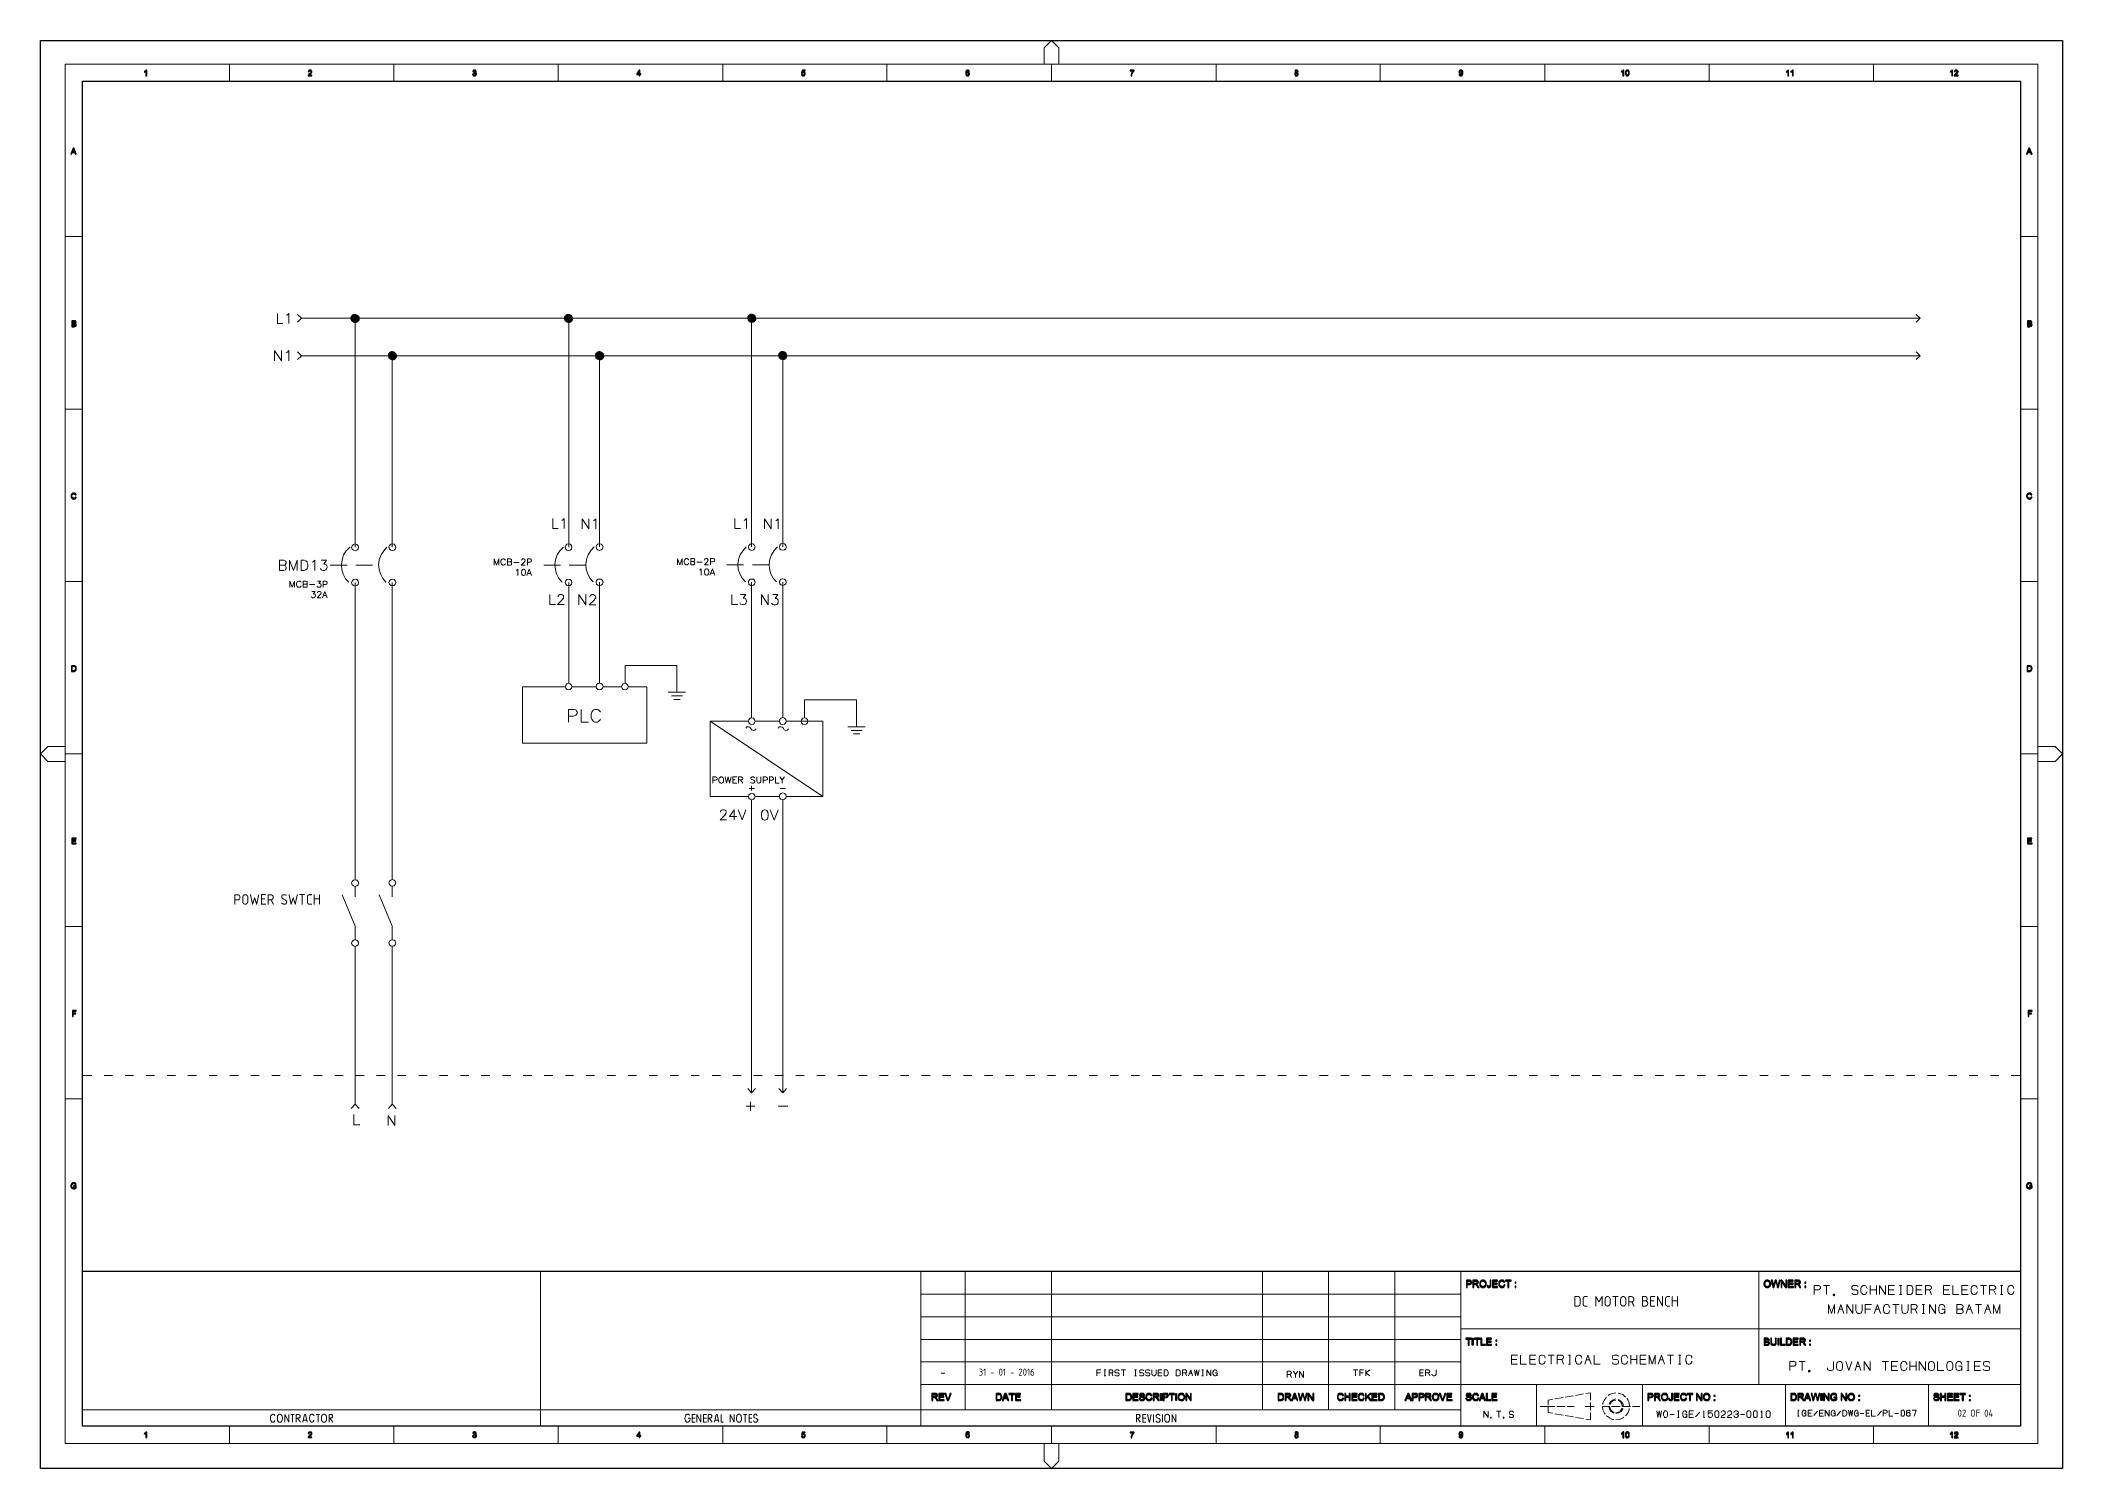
# Model space of a CAD drawing. Header units: millimetres. Extents: x 3 to 291, y 6 to 496.
# Drawn here: x 3 to 291.5, y 292.7 to 496.4 of the extents above; entities outside this region: 1.
import ezdxf

# ---------------------------------------------------------------- set-up
doc = ezdxf.new("R2010")
doc.units = ezdxf.units.MM
doc.layers.get('0').update_dxf_attribs({"linetype": 'CONTINUOUS'})
doc.layers.add('109BAF0', color=7, linetype='CONTINUOUS')
doc.styles.add('109BC10', font='arial.ttf')

msp = doc.modelspace()

# ---------------------------------------------------------------- texts
at = {"attachment_point": 1}
for s, width, insert, char_height in [('{\\Fisocp3|c0;POWER SWTCH}', 14.3618, (30.57, 374.63), 1.5), ('{\\Fisocp3|c0;DC MOTOR BENCH}', 20.9031, (221.7, 317.3), 1.5), ('{\\Fisocp3|c0;31 - 01 - 2016}', 9.3832, (136.87, 306.95), 1), ('{\\Fisocp3|c0;02 OF 04}', 9.3832, (276.5, 301.1), 1)]:
    msp.add_mtext_dynamic_manual_height_columns(s, width=width, gutter_width=12.5, heights=[0], dxfattribs=dict(at, insert=insert, char_height=char_height))

# ---------------------------------------------------------------- blocks, each defined once
blk = doc.blocks.new('114C9F0')
at = {"layer": '109BAF0', "color": 1, "style": '109BC10'}
for s, p in [('Created in Free Online PDF to DWG Converter by CADSoftTools', (0, 0)), ('http://www.cadsofttools.com/pdf-to-dwg-online/', (0, -2))]:
    blk.add_text(s, height=1, dxfattribs=at).set_placement(p)

# ---------------------------------------------------------------- hatches: boundary and pattern name
for points in [[(17.95, 492.02), (17.9, 492.02), (17.9, 491.97), (17.9, 491.89), (17.95, 491.89), (17.95, 491.94), (17.98, 491.94), (18.03, 491.97), (18.07, 491.97), (18.07, 492.02)], [(18.2, 492.19), (18.12, 492.19), (18.12, 492.15), (18.07, 492.15), (18.07, 492.1), (18.03, 492.1), (18.03, 492.06), (17.98, 492.06), (17.98, 492.02), (17.95, 492.02), (18.07, 492.02), (18.07, 491.38), (18.2, 491.38)], [(41.49, 492.19), (41.46, 492.19), (41.41, 492.19), (41.36, 492.19), (41.36, 492.15), (41.33, 492.15), (41.33, 492.14), (41.33, 492.1), (41.28, 492.1), (41.28, 492.06), (41.25, 492.02), (41.25, 491.97), (41.33, 491.94), (41.36, 491.97), (41.36, 492.02), (41.36, 492.06), (41.41, 492.06), (41.41, 492.1), (41.46, 492.1), (41.49, 492.1), (41.71, 492.1), (41.71, 492.15), (41.71, 492.14), (41.66, 492.15), (41.66, 492.14), (41.63, 492.19), (41.58, 492.19), (41.54, 492.19)], [(41.71, 492.1), (41.49, 492.1), (41.54, 492.1), (41.58, 492.1), (41.63, 492.1), (41.63, 492.06), (41.66, 492.02), (41.66, 491.97), (41.66, 491.94), (41.63, 491.89), (41.63, 491.86), (41.58, 491.81), (41.54, 491.76), (41.49, 491.72), (41.46, 491.67), (41.41, 491.67), (41.41, 491.64), (41.36, 491.64), (41.36, 491.59), (41.33, 491.59), (41.33, 491.56), (41.28, 491.56), (41.28, 491.51), (41.25, 491.48), (41.25, 491.43), (41.25, 491.38), (41.74, 491.38), (41.74, 491.48), (41.36, 491.48), (41.41, 491.51), (41.41, 491.56), (41.46, 491.56), (41.49, 491.59), (41.54, 491.64), (41.58, 491.67), (41.63, 491.72), (41.66, 491.76), (41.71, 491.81), (41.71, 491.86), (41.74, 491.86), (41.74, 491.89), (41.74, 491.94), (41.74, 491.97), (41.74, 492.02), (41.74, 492.06)], [(64.79, 491.64), (64.66, 491.59), (64.66, 491.56), (64.71, 491.56), (64.71, 491.51), (64.71, 491.48), (64.76, 491.48), (64.95, 491.48), (64.92, 491.48), (64.87, 491.48), (64.84, 491.51), (64.79, 491.56), (64.79, 491.59)], [(64.76, 492.15), (64.76, 492.1), (64.71, 492.1), (64.71, 492.06), (64.71, 492.02), (64.71, 491.97), (64.79, 491.97), (64.79, 492.02), (64.84, 492.06), (64.84, 492.1), (64.87, 492.1), (64.92, 492.15), (64.92, 492.14)], [(64.92, 492.19), (64.87, 492.19), (64.84, 492.19), (64.79, 492.19), (64.79, 492.15), (64.79, 492.14), (64.76, 492.15), (64.92, 492.15), (64.95, 492.15), (64.95, 492.1), (65, 492.1), (65.04, 492.1), (65.04, 492.06), (65.09, 492.02), (65.09, 491.97), (65.04, 491.94), (65.04, 491.89), (65, 491.89), (64.95, 491.89), (64.95, 491.86), (64.92, 491.86), (65.09, 491.86), (65.14, 491.86), (65.14, 491.89), (65.17, 491.89), (65.17, 491.94), (65.17, 491.97), (65.17, 492.02), (65.17, 492.06), (65.14, 492.1), (65.14, 492.15), (65.09, 492.15), (65.09, 492.19), (65.04, 492.19), (65, 492.19), (64.95, 492.19)], [(65.14, 491.81), (64.95, 491.81), (64.95, 491.76), (65, 491.76), (65.04, 491.76), (65.04, 491.72), (65.09, 491.72), (65.09, 491.67), (65.09, 491.64), (65.09, 491.59), (65.09, 491.56), (65.09, 491.51), (65.04, 491.51), (65.04, 491.48), (65, 491.48), (64.95, 491.48), (64.76, 491.48), (64.76, 491.43), (64.79, 491.43), (64.79, 491.38), (64.84, 491.38), (64.87, 491.38), (64.92, 491.38), (64.95, 491.38), (65, 491.38), (65.04, 491.38), (65.09, 491.43), (65.14, 491.43), (65.14, 491.48), (65.17, 491.48), (65.17, 491.51), (65.22, 491.56), (65.22, 491.59), (65.22, 491.64), (65.22, 491.67), (65.22, 491.72), (65.17, 491.76)], [(64.87, 491.86), (64.87, 491.76), (64.92, 491.76), (64.95, 491.81), (65.14, 491.81), (65.09, 491.81), (65.04, 491.86), (65.09, 491.86), (64.92, 491.86)], [(88.55, 492.19), (88.46, 492.19), (88.13, 491.67), (88.13, 491.56), (88.46, 491.56), (88.46, 491.38), (88.55, 491.38), (88.55, 491.56), (88.68, 491.56), (88.68, 491.67), (88.55, 491.67), (88.22, 491.67), (88.46, 492.02)], [(88.55, 492.19), (88.46, 492.02), (88.46, 491.67), (88.22, 491.67), (88.55, 491.67)], [(112.11, 492.19), (111.68, 492.19), (111.59, 491.76), (111.68, 491.76), (111.73, 491.76), (111.73, 491.81), (111.76, 491.81), (111.76, 491.86), (111.81, 491.86), (111.84, 491.86), (112.06, 491.86), (112.02, 491.86), (111.73, 491.89), (111.76, 492.1), (112.11, 492.1)], [(111.68, 491.59), (111.59, 491.59), (111.59, 491.56), (111.59, 491.51), (111.63, 491.48), (111.68, 491.43), (111.73, 491.38), (111.76, 491.38), (111.81, 491.38), (111.84, 491.38), (111.89, 491.38), (111.92, 491.38), (111.97, 491.38), (111.97, 491.43), (112.02, 491.43), (112.01, 491.43), (112.06, 491.48), (111.84, 491.48), (111.81, 491.48), (111.76, 491.48), (111.73, 491.51), (111.73, 491.56), (111.68, 491.56)], [(111.84, 491.94), (111.81, 491.94), (111.76, 491.89), (111.73, 491.89), (112.02, 491.86), (112.02, 491.89), (111.97, 491.89), (111.97, 491.94), (111.92, 491.94), (111.89, 491.94)], [(112.06, 491.86), (111.84, 491.86), (111.89, 491.86), (111.92, 491.81), (111.97, 491.81), (111.97, 491.76), (112.02, 491.76), (112.02, 491.72), (112.01, 491.72), (112.02, 491.67), (112.02, 491.64), (112.01, 491.64), (112.02, 491.59), (112.01, 491.59), (112.02, 491.56), (111.97, 491.56), (111.97, 491.51), (111.92, 491.51), (111.92, 491.48), (111.89, 491.48), (111.84, 491.48), (112.06, 491.48), (112.06, 491.51), (112.11, 491.51), (112.11, 491.56), (112.11, 491.59), (112.11, 491.64), (112.11, 491.67), (112.11, 491.72), (112.11, 491.76), (112.11, 491.81), (112.06, 491.81)], [(135.14, 492.15), (135.1, 492.1), (135.1, 492.06), (135.05, 492.02), (135.05, 491.97), (135.05, 491.94), (135.05, 491.89), (135.02, 491.89), (135.02, 491.86), (135.02, 491.81), (135.02, 491.76), (135.02, 491.72), (135.02, 491.67), (135.05, 491.64), (135.05, 491.59), (135.05, 491.56), (135.05, 491.51), (135.1, 491.51), (135.1, 491.48), (135.14, 491.43), (135.19, 491.43), (135.19, 491.38), (135.22, 491.38), (135.27, 491.38), (135.32, 491.38), (135.3, 491.38), (135.35, 491.38), (135.4, 491.38), (135.43, 491.38), (135.43, 491.43), (135.48, 491.43), (135.48, 491.48), (135.32, 491.48), (135.3, 491.48), (135.27, 491.48), (135.22, 491.48), (135.22, 491.51), (135.19, 491.51), (135.19, 491.56), (135.14, 491.59), (135.14, 491.64), (135.14, 491.67), (135.14, 491.72), (135.19, 491.76), (135.22, 491.81), (135.14, 491.81), (135.14, 491.86), (135.14, 491.89), (135.14, 491.94), (135.14, 491.97), (135.14, 492.02), (135.19, 492.02), (135.19, 492.06), (135.22, 492.1), (135.27, 492.1), (135.32, 492.1), (135.32, 492.15)], [(135.32, 492.19), (135.3, 492.19), (135.27, 492.19), (135.22, 492.19), (135.19, 492.19), (135.19, 492.15), (135.14, 492.15), (135.14, 492.14), (135.32, 492.15), (135.3, 492.14), (135.35, 492.1), (135.4, 492.1), (135.43, 492.1), (135.43, 492.06), (135.43, 492.02), (135.43, 491.97), (135.57, 492.02), (135.57, 492.06), (135.52, 492.06), (135.52, 492.1), (135.48, 492.15), (135.48, 492.14), (135.43, 492.19), (135.4, 492.19), (135.35, 492.19)], [(135.32, 491.94), (135.3, 491.94), (135.27, 491.94), (135.27, 491.89), (135.22, 491.89), (135.19, 491.89), (135.19, 491.86), (135.14, 491.86), (135.14, 491.81), (135.22, 491.81), (135.27, 491.81), (135.32, 491.86), (135.48, 491.86), (135.43, 491.89), (135.4, 491.89), (135.35, 491.94)], [(135.48, 491.86), (135.32, 491.86), (135.3, 491.86), (135.35, 491.81), (135.4, 491.81), (135.43, 491.76), (135.43, 491.72), (135.48, 491.67), (135.48, 491.64), (135.48, 491.59), (135.43, 491.56), (135.43, 491.51), (135.4, 491.51), (135.4, 491.48), (135.35, 491.48), (135.32, 491.48), (135.48, 491.48), (135.52, 491.48), (135.52, 491.51), (135.57, 491.56), (135.57, 491.59), (135.57, 491.64), (135.57, 491.67), (135.57, 491.72), (135.57, 491.76), (135.52, 491.81)], [(159.03, 492.19), (158.48, 492.19), (158.48, 492.1), (158.9, 492.1), (158.9, 492.06), (158.86, 492.06), (158.86, 492.02), (158.81, 492.02), (158.81, 491.97), (158.78, 491.97), (158.78, 491.94), (158.78, 491.89), (158.73, 491.86), (158.73, 491.81), (158.7, 491.81), (158.7, 491.76), (158.7, 491.72), (158.65, 491.67), (158.65, 491.64), (158.65, 491.59), (158.65, 491.56), (158.61, 491.56), (158.61, 491.51), (158.6, 491.51), (158.61, 491.48), (158.6, 491.48), (158.61, 491.43), (158.6, 491.43), (158.61, 491.38), (158.6, 491.38), (158.7, 491.38), (158.7, 491.43), (158.73, 491.48), (158.73, 491.51), (158.73, 491.56), (158.73, 491.59), (158.73, 491.64), (158.78, 491.64), (158.78, 491.67), (158.78, 491.72), (158.81, 491.76), (158.81, 491.81), (158.86, 491.86), (158.86, 491.89), (158.9, 491.94), (158.9, 491.97), (158.94, 491.97), (158.94, 492.02), (158.99, 492.06), (158.99, 492.1), (159.03, 492.1)], [(182.19, 492.19), (182.16, 492.19), (182.11, 492.19), (182.07, 492.19), (182.02, 492.15), (182.02, 492.14), (181.99, 492.1), (181.99, 492.06), (181.99, 492.02), (181.99, 491.97), (181.99, 491.94), (181.99, 491.89), (182.02, 491.89), (182.02, 491.86), (182.07, 491.86), (182.07, 491.81), (182.02, 491.81), (181.99, 491.81), (181.99, 491.76), (181.94, 491.72), (181.94, 491.67), (181.94, 491.64), (181.94, 491.59), (181.94, 491.56), (181.94, 491.51), (181.99, 491.51), (181.99, 491.48), (182.02, 491.43), (182.19, 491.48), (182.16, 491.48), (182.11, 491.48), (182.07, 491.51), (182.07, 491.56), (182.02, 491.56), (182.02, 491.59), (182.02, 491.64), (182.02, 491.67), (182.07, 491.72), (182.11, 491.76), (182.16, 491.76), (182.19, 491.76), (182.19, 491.81), (182.41, 491.81), (182.37, 491.81), (182.32, 491.81), (182.32, 491.86), (182.37, 491.86), (182.19, 491.86), (182.16, 491.89), (182.11, 491.89), (182.11, 491.94), (182.07, 491.94), (182.07, 491.97), (182.07, 492.02), (182.07, 492.06), (182.11, 492.1), (182.16, 492.1), (182.19, 492.1), (182.19, 492.15), (182.41, 492.15), (182.37, 492.15), (182.37, 492.14), (182.32, 492.19), (182.29, 492.19), (182.24, 492.19)], [(182.41, 491.81), (182.19, 491.81), (182.24, 491.81), (182.24, 491.76), (182.29, 491.76), (182.32, 491.76), (182.32, 491.72), (182.37, 491.72), (182.37, 491.67), (182.37, 491.64), (182.37, 491.59), (182.37, 491.56), (182.32, 491.51), (182.29, 491.48), (182.24, 491.48), (182.19, 491.48), (182.02, 491.43), (182.07, 491.43), (182.07, 491.38), (182.11, 491.38), (182.16, 491.38), (182.19, 491.38), (182.24, 491.38), (182.29, 491.38), (182.32, 491.38), (182.37, 491.43), (182.41, 491.43), (182.41, 491.48), (182.45, 491.51), (182.45, 491.56), (182.45, 491.59), (182.45, 491.64), (182.45, 491.67), (182.45, 491.72), (182.45, 491.76), (182.41, 491.76)], [(182.41, 492.15), (182.19, 492.15), (182.19, 492.14), (182.24, 492.1), (182.29, 492.1), (182.32, 492.06), (182.32, 492.02), (182.32, 491.97), (182.32, 491.94), (182.29, 491.89), (182.24, 491.89), (182.19, 491.86), (182.37, 491.86), (182.41, 491.89), (182.41, 491.94), (182.45, 491.94), (182.45, 491.97), (182.45, 492.02), (182.45, 492.06), (182.41, 492.06), (182.41, 492.1)], [(205.45, 492.15), (205.45, 492.1), (205.4, 492.1), (205.4, 492.06), (205.4, 492.02), (205.4, 491.97), (205.37, 491.97), (205.37, 491.94), (205.37, 491.89), (205.4, 491.89), (205.4, 491.86), (205.4, 491.81), (205.4, 491.76), (205.45, 491.76), (205.45, 491.72), (205.67, 491.76), (205.62, 491.76), (205.58, 491.76), (205.53, 491.81), (205.48, 491.86), (205.48, 491.89), (205.48, 491.94), (205.48, 491.97), (205.48, 492.02), (205.53, 492.06), (205.53, 492.1), (205.58, 492.1), (205.62, 492.1), (205.67, 492.15)], [(205.48, 491.59), (205.4, 491.59), (205.4, 491.56), (205.4, 491.51), (205.45, 491.48), (205.45, 491.43), (205.48, 491.43), (205.53, 491.38), (205.58, 491.38), (205.62, 491.38), (205.67, 491.38), (205.7, 491.38), (205.75, 491.38), (205.78, 491.43), (205.83, 491.43), (205.62, 491.48), (205.58, 491.48), (205.53, 491.48), (205.53, 491.51), (205.48, 491.56)], [(205.67, 492.19), (205.62, 492.19), (205.58, 492.19), (205.53, 492.19), (205.48, 492.19), (205.48, 492.15), (205.48, 492.14), (205.45, 492.15), (205.67, 492.15), (205.67, 492.14), (205.7, 492.1), (205.75, 492.1), (205.75, 492.06), (205.78, 492.06), (205.78, 492.02), (205.78, 491.97), (205.83, 491.94), (205.78, 491.89), (205.78, 491.86), (205.78, 491.81), (205.75, 491.81), (205.75, 491.76), (205.83, 491.76), (205.83, 491.72), (205.83, 491.67), (205.83, 491.64), (205.78, 491.64), (205.78, 491.59), (205.78, 491.56), (205.75, 491.51), (205.7, 491.48), (205.67, 491.48), (205.62, 491.48), (205.83, 491.43), (205.83, 491.48), (205.87, 491.51), (205.87, 491.56), (205.87, 491.59), (205.92, 491.59), (205.92, 491.64), (205.92, 491.67), (205.92, 491.72), (205.92, 491.76), (205.92, 491.81), (205.92, 491.86), (205.92, 491.89), (205.92, 491.94), (205.92, 491.97), (205.92, 492.02), (205.87, 492.06), (205.87, 492.1), (205.83, 492.1), (205.83, 492.15), (205.78, 492.15), (205.78, 492.14), (205.78, 492.19), (205.75, 492.19), (205.7, 492.19)], [(205.75, 491.76), (205.7, 491.76), (205.67, 491.76), (205.45, 491.72), (205.48, 491.72), (205.48, 491.67), (205.53, 491.67), (205.58, 491.67), (205.62, 491.67), (205.67, 491.67), (205.7, 491.67), (205.75, 491.67), (205.75, 491.72), (205.78, 491.72), (205.78, 491.76), (205.83, 491.76)], [(228.61, 492.02), (228.58, 492.02), (228.58, 491.89), (228.58, 491.94), (228.61, 491.94), (228.66, 491.94), (228.66, 491.97), (228.7, 491.97), (228.75, 492.02)], [(228.88, 492.19), (228.78, 492.19), (228.75, 492.15), (228.75, 492.14), (228.75, 492.1), (228.7, 492.1), (228.66, 492.06), (228.61, 492.02), (228.75, 492.02), (228.75, 491.38), (228.88, 491.38)], [(229.21, 492.15), (229.16, 492.1), (229.16, 492.06), (229.13, 492.02), (229.13, 491.97), (229.13, 491.94), (229.13, 491.89), (229.13, 491.86), (229.13, 491.81), (229.13, 491.76), (229.13, 491.72), (229.13, 491.67), (229.13, 491.64), (229.13, 491.59), (229.16, 491.56), (229.16, 491.51), (229.16, 491.48), (229.21, 491.48), (229.21, 491.43), (229.26, 491.43), (229.26, 491.38), (229.29, 491.38), (229.34, 491.38), (229.38, 491.38), (229.43, 491.38), (229.46, 491.38), (229.51, 491.38), (229.51, 491.43), (229.56, 491.43), (229.54, 491.43), (229.56, 491.48), (229.38, 491.48), (229.34, 491.48), (229.29, 491.48), (229.29, 491.51), (229.26, 491.51), (229.26, 491.56), (229.26, 491.59), (229.21, 491.64), (229.21, 491.67), (229.21, 491.72), (229.21, 491.76), (229.21, 491.81), (229.21, 491.86), (229.21, 491.89), (229.21, 491.94), (229.26, 491.97), (229.26, 492.02), (229.26, 492.06), (229.29, 492.1), (229.34, 492.1), (229.38, 492.1), (229.38, 492.15)], [(229.38, 492.19), (229.34, 492.19), (229.29, 492.19), (229.26, 492.19), (229.26, 492.15), (229.21, 492.15), (229.21, 492.14), (229.38, 492.15), (229.38, 492.14), (229.43, 492.1), (229.46, 492.1), (229.46, 492.06), (229.51, 492.06), (229.51, 492.02), (229.56, 491.97), (229.54, 491.97), (229.56, 491.94), (229.56, 491.89), (229.54, 491.89), (229.56, 491.86), (229.56, 491.81), (229.54, 491.81), (229.56, 491.76), (229.56, 491.72), (229.56, 491.67), (229.54, 491.67), (229.56, 491.64), (229.54, 491.64), (229.56, 491.59), (229.51, 491.59), (229.51, 491.56), (229.51, 491.51), (229.46, 491.51), (229.46, 491.48), (229.43, 491.48), (229.38, 491.48), (229.56, 491.48), (229.59, 491.48), (229.59, 491.51), (229.59, 491.56), (229.64, 491.56), (229.64, 491.59), (229.64, 491.64), (229.64, 491.67), (229.64, 491.72), (229.64, 491.76), (229.64, 491.81), (229.64, 491.86), (229.64, 491.89), (229.64, 491.94), (229.64, 491.97), (229.64, 492.02), (229.59, 492.06), (229.59, 492.1), (229.56, 492.1), (229.56, 492.15), (229.54, 492.14), (229.51, 492.19), (229.46, 492.19), (229.43, 492.19)], [(252.17, 492.02), (252.12, 492.02), (252.07, 491.97), (252.07, 491.89), (252.12, 491.89), (252.17, 491.94), (252.21, 491.94), (252.21, 491.97), (252.26, 491.97), (252.29, 492.02)], [(252.37, 492.19), (252.34, 492.19), (252.29, 492.19), (252.29, 492.15), (252.29, 492.14), (252.26, 492.1), (252.21, 492.06), (252.17, 492.06), (252.17, 492.02), (252.29, 492.02), (252.29, 491.38), (252.37, 491.38)], [(252.8, 492.02), (252.75, 492.02), (252.72, 491.97), (252.72, 491.89), (252.75, 491.89), (252.8, 491.94), (252.85, 491.94), (252.84, 491.94), (252.85, 491.97), (252.89, 491.97), (252.93, 492.02)], [(253.02, 492.19), (252.97, 492.19), (252.93, 492.19), (252.93, 492.15), (252.93, 492.14), (252.89, 492.1), (252.85, 492.06), (252.84, 492.06), (252.8, 492.02), (252.93, 492.02), (252.93, 491.38), (253.02, 491.38)], [(275.55, 492.02), (275.5, 492.02), (275.47, 491.97), (275.47, 491.89), (275.5, 491.89), (275.5, 491.94), (275.55, 491.94), (275.58, 491.94), (275.58, 491.97), (275.63, 491.97), (275.63, 492.02), (275.67, 492.02)], [(275.75, 492.19), (275.72, 492.19), (275.67, 492.19), (275.67, 492.15), (275.67, 492.14), (275.63, 492.1), (275.58, 492.06), (275.55, 492.06), (275.55, 492.02), (275.67, 492.02), (275.67, 491.38), (275.75, 491.38)], [(276.31, 492.19), (276.26, 492.19), (276.23, 492.19), (276.18, 492.19), (276.15, 492.19), (276.15, 492.15), (276.13, 492.14), (276.1, 492.15), (276.1, 492.1), (276.05, 492.1), (276.05, 492.06), (276.05, 492.02), (276.01, 491.97), (276.15, 491.94), (276.15, 491.97), (276.13, 491.97), (276.15, 492.02), (276.13, 492.02), (276.18, 492.06), (276.23, 492.1), (276.26, 492.1), (276.31, 492.1), (276.48, 492.1), (276.48, 492.15), (276.48, 492.14), (276.43, 492.15), (276.43, 492.14), (276.4, 492.19), (276.35, 492.19)], [(276.48, 492.1), (276.31, 492.1), (276.35, 492.1), (276.4, 492.1), (276.4, 492.06), (276.43, 492.06), (276.43, 492.02), (276.43, 491.97), (276.43, 491.94), (276.43, 491.89), (276.4, 491.89), (276.4, 491.86), (276.4, 491.81), (276.35, 491.81), (276.35, 491.76), (276.31, 491.76), (276.26, 491.72), (276.23, 491.67), (276.18, 491.67), (276.18, 491.64), (276.15, 491.59), (276.13, 491.59), (276.1, 491.59), (276.1, 491.56), (276.05, 491.51), (276.05, 491.48), (276.01, 491.48), (276.01, 491.43), (276.01, 491.38), (276.56, 491.38), (276.56, 491.48), (276.15, 491.48), (276.13, 491.48), (276.18, 491.48), (276.18, 491.51), (276.23, 491.56), (276.26, 491.59), (276.31, 491.64), (276.35, 491.64), (276.35, 491.67), (276.4, 491.67), (276.4, 491.72), (276.43, 491.72), (276.43, 491.76), (276.48, 491.76), (276.48, 491.81), (276.53, 491.86), (276.53, 491.89), (276.56, 491.94), (276.56, 491.97), (276.56, 492.02), (276.53, 492.02), (276.53, 492.06), (276.53, 492.1)], [(7.83, 481.05), (7.69, 481.05), (7.4, 480.21), (7.48, 480.21), (7.58, 480.46), (7.91, 480.46), (7.61, 480.54), (7.69, 480.79), (7.74, 480.84), (7.74, 480.89), (7.74, 480.92), (7.74, 480.97)], [(7.83, 481.05), (7.74, 480.97), (7.74, 480.92), (7.78, 480.92), (7.78, 480.89), (7.78, 480.84), (7.78, 480.79), (7.83, 480.79), (7.91, 480.54), (7.61, 480.54), (7.91, 480.46), (8.04, 480.21), (8.16, 480.21)], [(286.77, 481.05), (286.64, 481.05), (286.31, 480.21), (286.44, 480.21), (286.52, 480.46), (286.85, 480.46), (286.55, 480.54), (286.64, 480.79), (286.69, 480.84), (286.69, 480.89), (286.69, 480.92), (286.69, 480.97)], [(286.77, 481.05), (286.69, 480.97), (286.69, 480.92), (286.74, 480.89), (286.72, 480.89), (286.74, 480.84), (286.72, 480.84), (286.74, 480.79), (286.77, 480.79), (286.85, 480.54), (286.55, 480.54), (286.85, 480.46), (286.98, 480.21), (287.12, 480.21)], [(7.83, 456.43), (7.53, 456.43), (7.53, 455.59), (7.83, 455.59), (7.86, 455.59), (7.91, 455.59), (7.91, 455.64), (7.96, 455.64), (7.99, 455.64), (8.04, 455.64), (8.07, 455.67), (8.12, 455.72), (7.66, 455.72), (7.66, 455.97), (7.83, 455.97), (8.07, 455.97), (8.07, 456.02), (8.04, 456.02), (8.04, 456.05), (7.99, 456.05), (8.04, 456.05), (7.66, 456.1), (7.66, 456.35), (7.78, 456.35), (8.07, 456.35), (8.04, 456.35), (8.04, 456.4), (7.99, 456.4), (7.96, 456.4), (7.96, 456.43), (7.91, 456.43), (7.86, 456.43)], [(8.07, 456.35), (7.78, 456.35), (7.83, 456.35), (7.86, 456.32), (7.91, 456.32), (7.96, 456.32), (7.99, 456.27), (7.99, 456.24), (7.99, 456.19), (7.99, 456.15), (7.99, 456.14), (7.96, 456.1), (7.91, 456.1), (7.86, 456.1), (7.83, 456.1), (7.66, 456.1), (8.04, 456.05), (8.04, 456.1), (8.07, 456.1), (8.07, 456.15), (8.07, 456.14), (8.12, 456.19), (8.12, 456.24), (8.12, 456.27), (8.07, 456.27), (8.07, 456.32)], [(8.07, 455.97), (7.83, 455.97), (7.86, 455.97), (7.91, 455.97), (7.96, 455.97), (7.99, 455.97), (7.99, 455.94), (8.04, 455.94), (8.04, 455.89), (8.04, 455.86), (8.04, 455.81), (8.04, 455.76), (7.99, 455.76), (7.99, 455.72), (7.96, 455.72), (7.91, 455.72), (7.86, 455.72), (7.83, 455.72), (7.66, 455.72), (8.12, 455.72), (8.12, 455.76), (8.16, 455.81), (8.16, 455.86), (8.16, 455.89), (8.12, 455.94), (8.12, 455.97)], [(286.77, 456.43), (286.47, 456.43), (286.47, 455.59), (286.77, 455.59), (286.82, 455.59), (286.85, 455.64), (286.9, 455.64), (286.93, 455.64), (286.98, 455.64), (287.02, 455.67), (287.02, 455.72), (286.6, 455.72), (286.6, 455.97), (286.77, 455.97), (287.02, 455.97), (287.02, 456.02), (286.98, 456.02), (286.93, 456.05), (286.98, 456.05), (286.6, 456.1), (286.6, 456.35), (286.74, 456.35), (287.02, 456.35), (286.98, 456.35), (286.98, 456.4), (286.93, 456.4), (286.9, 456.4), (286.9, 456.43), (286.85, 456.43), (286.82, 456.43)], [(287.02, 456.35), (286.74, 456.35), (286.77, 456.35), (286.77, 456.32), (286.82, 456.32), (286.85, 456.32), (286.9, 456.32), (286.93, 456.27), (286.93, 456.24), (286.93, 456.19), (286.93, 456.15), (286.93, 456.14), (286.9, 456.1), (286.85, 456.1), (286.82, 456.1), (286.77, 456.1), (286.6, 456.1), (286.98, 456.05), (286.98, 456.1), (287.02, 456.1), (287.02, 456.15), (287.02, 456.14), (287.07, 456.19), (287.07, 456.24), (287.07, 456.27), (287.02, 456.27), (287.02, 456.32)], [(287.02, 455.97), (286.77, 455.97), (286.82, 455.97), (286.85, 455.97), (286.9, 455.97), (286.93, 455.97), (286.93, 455.94), (286.98, 455.94), (286.98, 455.89), (286.98, 455.86), (286.98, 455.81), (286.98, 455.76), (286.93, 455.76), (286.93, 455.72), (286.9, 455.72), (286.85, 455.72), (286.82, 455.72), (286.77, 455.72), (286.6, 455.72), (287.02, 455.72), (287.07, 455.72), (287.07, 455.76), (287.07, 455.81), (287.12, 455.86), (287.12, 455.89), (287.07, 455.89), (287.07, 455.94), (287.07, 455.97)], [(7.83, 431.83), (7.78, 431.83), (7.74, 431.83), (7.69, 431.83), (7.66, 431.83), (7.61, 431.8), (7.61, 431.78), (7.58, 431.8), (7.58, 431.75), (7.53, 431.75), (7.53, 431.7), (7.48, 431.7), (7.48, 431.67), (7.45, 431.62), (7.45, 431.58), (7.45, 431.53), (7.45, 431.5), (7.45, 431.45), (7.45, 431.4), (7.45, 431.37), (7.45, 431.32), (7.45, 431.29), (7.45, 431.24), (7.48, 431.2), (7.48, 431.15), (7.53, 431.12), (7.58, 431.07), (7.78, 431.12), (7.74, 431.12), (7.69, 431.12), (7.66, 431.12), (7.66, 431.15), (7.61, 431.15), (7.61, 431.2), (7.58, 431.2), (7.58, 431.24), (7.58, 431.29), (7.53, 431.32), (7.53, 431.37), (7.53, 431.4), (7.53, 431.45), (7.53, 431.5), (7.53, 431.53), (7.58, 431.53), (7.58, 431.58), (7.58, 431.62), (7.58, 431.67), (7.61, 431.67), (7.66, 431.7), (7.69, 431.7), (7.69, 431.75), (7.74, 431.75), (7.78, 431.75), (7.83, 431.75), (8.04, 431.75), (8.04, 431.8), (8.04, 431.78), (7.99, 431.8), (7.99, 431.78), (7.96, 431.83), (7.91, 431.83), (7.86, 431.83)], [(8.04, 431.29), (8.04, 431.24), (7.99, 431.2), (7.99, 431.15), (7.96, 431.15), (7.96, 431.12), (7.91, 431.12), (7.86, 431.12), (7.83, 431.12), (7.78, 431.12), (7.58, 431.07), (7.61, 431.07), (7.61, 431.02), (7.66, 431.02), (7.69, 431.02), (7.74, 430.99), (7.78, 430.99), (7.83, 430.99), (7.86, 430.99), (7.86, 431.02), (7.91, 431.02), (7.96, 431.02), (7.99, 431.02), (7.99, 431.07), (8.04, 431.07), (8.04, 431.12), (8.07, 431.12), (8.07, 431.15), (8.12, 431.15), (8.12, 431.2), (8.12, 431.24), (8.16, 431.24), (8.16, 431.29)], [(8.04, 431.75), (7.83, 431.75), (7.86, 431.75), (7.91, 431.75), (7.91, 431.7), (7.96, 431.7), (7.99, 431.7), (7.99, 431.67), (7.99, 431.62), (8.04, 431.62), (8.04, 431.58), (8.12, 431.62), (8.12, 431.67), (8.12, 431.7), (8.07, 431.7), (8.07, 431.75)], [(286.77, 431.83), (286.74, 431.83), (286.69, 431.83), (286.64, 431.83), (286.6, 431.83), (286.55, 431.8), (286.55, 431.78), (286.52, 431.8), (286.52, 431.78), (286.52, 431.75), (286.47, 431.75), (286.47, 431.7), (286.44, 431.7), (286.44, 431.67), (286.39, 431.62), (286.39, 431.58), (286.39, 431.53), (286.39, 431.5), (286.34, 431.45), (286.34, 431.4), (286.39, 431.37), (286.39, 431.32), (286.39, 431.29), (286.39, 431.24), (286.44, 431.2), (286.44, 431.15), (286.47, 431.12), (286.52, 431.07), (286.74, 431.12), (286.72, 431.12), (286.69, 431.12), (286.64, 431.12), (286.6, 431.12), (286.6, 431.15), (286.55, 431.15), (286.55, 431.2), (286.52, 431.2), (286.52, 431.24), (286.52, 431.29), (286.47, 431.32), (286.47, 431.37), (286.47, 431.4), (286.47, 431.45), (286.47, 431.5), (286.47, 431.53), (286.52, 431.58), (286.52, 431.62), (286.52, 431.67), (286.55, 431.67), (286.55, 431.7), (286.6, 431.7), (286.64, 431.75), (286.69, 431.75), (286.74, 431.75), (286.77, 431.75), (286.98, 431.75), (286.98, 431.8), (286.93, 431.8), (286.93, 431.78), (286.9, 431.83), (286.85, 431.83), (286.82, 431.83)], [(286.98, 431.29), (286.98, 431.24), (286.93, 431.24), (286.93, 431.2), (286.93, 431.15), (286.9, 431.15), (286.85, 431.12), (286.82, 431.12), (286.77, 431.12), (286.74, 431.12), (286.52, 431.07), (286.55, 431.02), (286.6, 431.02), (286.64, 431.02), (286.69, 430.99), (286.74, 430.99), (286.77, 430.99), (286.82, 430.99), (286.82, 431.02), (286.85, 431.02), (286.9, 431.02), (286.93, 431.02), (286.93, 431.07), (286.98, 431.07), (286.98, 431.12), (287.02, 431.12), (287.02, 431.15), (287.07, 431.15), (287.07, 431.2), (287.07, 431.24), (287.12, 431.29)], [(286.98, 431.75), (286.77, 431.75), (286.82, 431.75), (286.85, 431.75), (286.85, 431.7), (286.9, 431.7), (286.93, 431.67), (286.93, 431.62), (286.98, 431.62), (286.98, 431.58), (287.07, 431.62), (287.07, 431.67), (287.02, 431.7), (287.02, 431.75)], [(7.74, 407.23), (7.48, 407.23), (7.48, 406.42), (7.78, 406.42), (7.83, 406.42), (7.86, 406.42), (7.91, 406.42), (7.96, 406.47), (7.99, 406.47), (8.04, 406.5), (7.58, 406.5), (7.58, 407.15), (7.74, 407.15), (8.04, 407.15), (8.04, 407.18), (7.99, 407.18), (7.96, 407.18), (7.96, 407.23), (7.91, 407.23), (7.86, 407.23), (7.83, 407.23), (7.78, 407.23)], [(8.04, 407.15), (7.74, 407.15), (7.78, 407.15), (7.83, 407.15), (7.86, 407.15), (7.91, 407.15), (7.91, 407.1), (7.96, 407.1), (7.96, 407.05), (7.99, 407.05), (7.99, 407.02), (8.04, 406.97), (8.04, 406.93), (8.04, 406.88), (8.04, 406.85), (8.04, 406.8), (8.04, 406.77), (8.04, 406.72), (8.04, 406.67), (7.99, 406.67), (7.99, 406.64), (7.99, 406.59), (7.96, 406.59), (7.96, 406.55), (7.91, 406.55), (7.86, 406.55), (7.86, 406.5), (7.83, 406.5), (7.78, 406.5), (7.74, 406.5), (7.58, 406.5), (8.04, 406.5), (8.04, 406.55), (8.07, 406.55), (8.07, 406.59), (8.12, 406.59), (8.12, 406.64), (8.12, 406.67), (8.12, 406.72), (8.16, 406.72), (8.16, 406.77), (8.16, 406.8), (8.16, 406.85), (8.16, 406.88), (8.16, 406.93), (8.12, 406.93), (8.12, 406.97), (8.12, 407.02), (8.12, 407.05), (8.07, 407.1)], [(286.69, 407.23), (286.44, 407.23), (286.44, 406.42), (286.74, 406.42), (286.72, 406.42), (286.77, 406.42), (286.82, 406.42), (286.85, 406.42), (286.9, 406.47), (286.93, 406.47), (286.98, 406.5), (286.52, 406.5), (286.52, 407.15), (286.69, 407.15), (286.98, 407.15), (286.98, 407.18), (286.93, 407.18), (286.9, 407.18), (286.9, 407.23), (286.85, 407.23), (286.82, 407.23), (286.77, 407.23), (286.74, 407.23)], [(286.98, 407.15), (286.69, 407.15), (286.74, 407.15), (286.77, 407.15), (286.82, 407.15), (286.85, 407.15), (286.85, 407.1), (286.9, 407.1), (286.9, 407.05), (286.93, 407.05), (286.93, 407.02), (286.93, 406.97), (286.98, 406.97), (286.98, 406.93), (286.98, 406.88), (286.98, 406.85), (286.98, 406.8), (286.98, 406.77), (286.98, 406.72), (286.98, 406.67), (286.93, 406.67), (286.93, 406.64), (286.93, 406.59), (286.9, 406.59), (286.9, 406.55), (286.85, 406.55), (286.82, 406.55), (286.82, 406.5), (286.77, 406.5), (286.74, 406.5), (286.69, 406.5), (286.52, 406.5), (286.98, 406.5), (286.98, 406.55), (287.02, 406.55), (287.02, 406.59), (287.07, 406.64), (287.07, 406.67), (287.07, 406.72), (287.07, 406.77), (287.12, 406.8), (287.12, 406.85), (287.12, 406.88), (287.07, 406.88), (287.07, 406.93), (287.07, 406.97), (287.07, 407.02), (287.07, 407.05), (287.02, 407.05), (287.02, 407.1)], [(8.12, 382.61), (7.53, 382.61), (7.53, 381.82), (8.16, 381.82), (8.16, 381.9), (7.66, 381.9), (7.66, 382.2), (8.07, 382.2), (8.07, 382.28), (7.66, 382.28), (7.66, 382.53), (8.12, 382.53)], [(287.07, 382.61), (286.47, 382.61), (286.47, 381.82), (287.12, 381.82), (287.12, 381.9), (286.6, 381.9), (286.6, 382.2), (287.02, 382.2), (287.02, 382.28), (286.6, 382.28), (286.6, 382.53), (287.07, 382.53)], [(8.16, 358.06), (7.61, 358.06), (7.61, 357.2), (7.69, 357.2), (7.69, 357.58), (8.07, 357.58), (8.07, 357.68), (7.69, 357.68), (7.69, 357.93), (8.16, 357.93)], [(287.12, 358.06), (286.55, 358.06), (286.55, 357.2), (286.64, 357.2), (286.64, 357.58), (287.02, 357.58), (287.02, 357.68), (286.64, 357.68), (286.64, 357.93), (287.12, 357.93)], [(7.78, 333.44), (7.74, 333.44), (7.69, 333.44), (7.66, 333.44), (7.61, 333.44), (7.61, 333.41), (7.58, 333.41), (7.53, 333.36), (7.48, 333.33), (7.48, 333.31), (7.48, 333.28), (7.45, 333.28), (7.45, 333.23), (7.45, 333.19), (7.4, 333.19), (7.4, 333.14), (7.4, 333.11), (7.4, 333.06), (7.4, 333.03), (7.4, 332.98), (7.4, 332.93), (7.4, 332.9), (7.4, 332.85), (7.45, 332.85), (7.45, 332.81), (7.45, 332.76), (7.48, 332.76), (7.48, 332.73), (7.53, 332.73), (7.53, 332.68), (7.83, 332.73), (7.78, 332.73), (7.74, 332.73), (7.69, 332.73), (7.66, 332.73), (7.61, 332.76), (7.58, 332.81), (7.58, 332.85), (7.53, 332.85), (7.53, 332.9), (7.53, 332.93), (7.53, 332.98), (7.48, 332.98), (7.48, 333.03), (7.48, 333.06), (7.53, 333.11), (7.53, 333.14), (7.53, 333.19), (7.53, 333.23), (7.58, 333.23), (7.58, 333.28), (7.61, 333.28), (7.61, 333.33), (7.61, 333.31), (7.66, 333.33), (7.66, 333.36), (7.69, 333.36), (7.74, 333.36), (7.78, 333.36), (8.07, 333.36), (8.04, 333.36), (8.04, 333.41), (7.99, 333.41), (7.96, 333.44), (7.91, 333.44), (7.86, 333.44), (7.83, 333.44)], [(8.16, 333.03), (7.78, 333.03), (7.78, 332.93), (8.04, 332.93), (8.04, 332.81), (8.04, 332.76), (7.99, 332.76), (7.96, 332.73), (7.91, 332.73), (7.86, 332.73), (7.83, 332.73), (7.53, 332.68), (7.58, 332.68), (7.61, 332.65), (7.66, 332.65), (7.69, 332.65), (7.69, 332.6), (7.74, 332.6), (7.78, 332.6), (7.83, 332.6), (7.86, 332.6), (7.91, 332.6), (7.91, 332.65), (7.96, 332.65), (7.99, 332.65), (8.04, 332.68), (8.07, 332.68), (8.12, 332.73), (8.16, 332.73)], [(8.07, 333.36), (7.78, 333.36), (7.83, 333.36), (7.86, 333.36), (7.91, 333.36), (7.91, 333.33), (7.96, 333.33), (7.96, 333.31), (7.99, 333.33), (7.99, 333.28), (8.04, 333.23), (8.04, 333.19), (8.12, 333.23), (8.12, 333.28), (8.07, 333.33), (8.07, 333.31)], [(286.74, 333.44), (286.72, 333.44), (286.69, 333.44), (286.64, 333.44), (286.6, 333.44), (286.55, 333.44), (286.55, 333.41), (286.52, 333.41), (286.47, 333.36), (286.44, 333.36), (286.44, 333.33), (286.44, 333.31), (286.39, 333.28), (286.39, 333.23), (286.34, 333.19), (286.34, 333.14), (286.34, 333.11), (286.34, 333.06), (286.34, 333.03), (286.34, 332.98), (286.34, 332.93), (286.34, 332.9), (286.34, 332.85), (286.39, 332.81), (286.39, 332.76), (286.44, 332.76), (286.44, 332.73), (286.47, 332.73), (286.47, 332.68), (286.74, 332.73), (286.72, 332.73), (286.69, 332.73), (286.64, 332.73), (286.6, 332.73), (286.55, 332.76), (286.52, 332.81), (286.47, 332.85), (286.47, 332.9), (286.47, 332.93), (286.44, 332.98), (286.44, 333.03), (286.44, 333.06), (286.44, 333.11), (286.47, 333.14), (286.47, 333.19), (286.47, 333.23), (286.52, 333.23), (286.52, 333.28), (286.55, 333.28), (286.55, 333.33), (286.55, 333.31), (286.6, 333.33), (286.6, 333.36), (286.64, 333.36), (286.69, 333.36), (286.74, 333.36), (286.72, 333.36), (286.98, 333.36), (286.98, 333.41), (286.93, 333.41), (286.9, 333.44), (286.85, 333.44), (286.82, 333.44), (286.77, 333.44)], [(287.12, 333.03), (286.74, 333.03), (286.74, 332.93), (286.98, 332.93), (286.98, 332.81), (286.98, 332.76), (286.93, 332.76), (286.9, 332.73), (286.85, 332.73), (286.82, 332.73), (286.77, 332.73), (286.74, 332.73), (286.47, 332.68), (286.52, 332.68), (286.55, 332.65), (286.6, 332.65), (286.64, 332.65), (286.64, 332.6), (286.69, 332.6), (286.74, 332.6), (286.77, 332.6), (286.82, 332.6), (286.85, 332.6), (286.85, 332.65), (286.9, 332.65), (286.93, 332.65), (286.98, 332.68), (287.02, 332.68), (287.07, 332.73), (287.12, 332.73)], [(286.98, 333.36), (286.74, 333.36), (286.72, 333.36), (286.77, 333.36), (286.82, 333.36), (286.85, 333.36), (286.85, 333.33), (286.9, 333.33), (286.9, 333.31), (286.93, 333.33), (286.93, 333.28), (286.98, 333.23), (286.98, 333.19), (287.07, 333.23), (287.07, 333.28), (287.02, 333.33), (287.02, 333.31), (287.02, 333.36)], [(206.76, 319.56), (206.43, 319.56), (206.43, 318.53), (206.54, 318.53), (206.54, 318.96), (206.81, 318.96), (206.84, 318.96), (206.89, 318.96), (206.92, 318.96), (206.97, 318.96), (207.02, 319), (207.06, 319), (207.06, 319.05), (207.11, 319.05), (206.54, 319.08), (206.54, 319.43), (206.81, 319.43), (207.11, 319.43), (207.11, 319.46), (207.06, 319.46), (207.06, 319.51), (207.02, 319.51), (206.97, 319.51), (206.97, 319.56), (206.92, 319.56), (206.92, 319.54), (206.89, 319.56), (206.89, 319.54), (206.84, 319.56), (206.81, 319.56)], [(207.11, 319.43), (206.81, 319.43), (206.84, 319.43), (206.89, 319.43), (206.92, 319.43), (206.97, 319.38), (207.02, 319.35), (207.02, 319.3), (207.02, 319.26), (207.02, 319.21), (207.02, 319.16), (207.02, 319.13), (206.97, 319.13), (206.97, 319.08), (206.92, 319.08), (206.89, 319.08), (206.84, 319.08), (206.81, 319.08), (206.54, 319.08), (207.11, 319.05), (207.11, 319.08), (207.14, 319.08), (207.14, 319.13), (207.14, 319.16), (207.19, 319.21), (207.19, 319.26), (207.19, 319.3), (207.14, 319.3), (207.14, 319.35), (207.14, 319.38), (207.14, 319.43)], [(207.78, 319.56), (207.35, 319.56), (207.35, 318.53), (207.49, 318.53), (207.49, 319), (207.6, 319), (207.87, 319), (207.9, 319), (207.95, 319), (207.95, 319.05), (207.98, 319.05), (208.03, 319.05), (208.08, 319.08), (207.49, 319.08), (207.49, 319.43), (207.78, 319.43), (208.08, 319.46), (208.03, 319.51), (207.98, 319.51), (207.95, 319.51), (207.95, 319.56), (207.9, 319.56), (207.87, 319.56), (207.87, 319.54), (207.82, 319.56)], [(208.08, 319.46), (207.78, 319.43), (207.82, 319.43), (207.87, 319.43), (207.9, 319.43), (207.95, 319.38), (207.98, 319.38), (207.98, 319.35), (207.98, 319.3), (207.98, 319.26), (207.98, 319.21), (207.98, 319.16), (207.95, 319.16), (207.9, 319.13), (207.87, 319.13), (207.82, 319.08), (207.78, 319.08), (207.49, 319.08), (208.08, 319.08), (208.08, 319.13), (208.12, 319.13), (208.12, 319.16), (208.12, 319.21), (208.17, 319.26), (208.17, 319.3), (208.12, 319.35), (208.12, 319.38), (208.12, 319.43), (208.08, 319.43)], [(207.87, 319), (207.6, 319), (207.65, 319), (207.7, 319), (207.73, 318.96), (207.78, 318.96), (207.78, 318.92), (207.82, 318.92), (207.82, 318.88), (207.87, 318.88), (207.87, 318.83), (207.9, 318.78), (207.9, 318.75), (208.08, 318.53), (208.25, 318.53), (208.03, 318.83), (208.03, 318.88), (207.98, 318.88), (207.98, 318.92), (207.95, 318.92), (207.95, 318.96), (207.9, 318.96), (207.9, 319)], [(208.5, 319.46), (208.46, 319.43), (208.41, 319.38), (208.38, 319.35), (208.36, 319.35), (208.38, 319.3), (208.36, 319.3), (208.33, 319.26), (208.33, 319.21), (208.33, 319.16), (208.33, 319.13), (208.33, 319.08), (208.33, 319.05), (208.33, 319), (208.33, 318.96), (208.33, 318.92), (208.33, 318.88), (208.33, 318.83), (208.38, 318.78), (208.36, 318.78), (208.38, 318.75), (208.41, 318.75), (208.41, 318.7), (208.46, 318.67), (208.5, 318.62), (208.55, 318.58), (208.58, 318.58), (208.63, 318.53), (208.66, 318.53), (208.71, 318.53), (208.76, 318.53), (208.79, 318.53), (208.84, 318.53), (208.88, 318.53), (208.93, 318.53), (208.96, 318.53), (208.96, 318.58), (209.01, 318.58), (209.04, 318.58), (209.04, 318.62), (209.09, 318.62), (208.79, 318.62), (208.76, 318.62), (208.71, 318.67), (208.66, 318.67), (208.63, 318.67), (208.63, 318.7), (208.58, 318.7), (208.55, 318.75), (208.55, 318.78), (208.5, 318.78), (208.5, 318.83), (208.46, 318.88), (208.46, 318.92), (208.46, 318.96), (208.46, 319), (208.46, 319.05), (208.46, 319.08), (208.46, 319.13), (208.46, 319.16), (208.46, 319.21), (208.5, 319.26), (208.5, 319.3), (208.5, 319.35), (208.55, 319.35), (208.58, 319.38), (208.63, 319.38), (208.63, 319.43), (208.66, 319.43), (208.71, 319.43), (208.76, 319.46), (208.79, 319.46)], [(208.79, 319.56), (208.79, 319.54), (208.76, 319.56), (208.71, 319.56), (208.71, 319.54), (208.66, 319.56), (208.66, 319.54), (208.63, 319.56), (208.58, 319.51), (208.55, 319.51), (208.5, 319.46), (208.79, 319.46), (208.84, 319.46), (208.88, 319.43), (208.93, 319.43), (208.96, 319.43), (208.96, 319.38), (209.01, 319.38), (209.04, 319.35), (209.04, 319.3), (209.09, 319.3), (209.09, 319.26), (209.09, 319.21), (209.14, 319.16), (209.14, 319.13), (209.14, 319.08), (209.14, 319.05), (209.14, 319), (209.14, 318.96), (209.14, 318.92), (209.09, 318.88), (209.09, 318.83), (209.09, 318.78), (209.04, 318.78), (209.04, 318.75), (209.01, 318.7), (208.96, 318.7), (208.96, 318.67), (208.93, 318.67), (208.88, 318.67), (208.84, 318.67), (208.84, 318.62), (208.79, 318.62), (209.09, 318.62), (209.14, 318.67), (209.17, 318.7), (209.17, 318.75), (209.22, 318.78), (209.22, 318.83), (209.26, 318.88), (209.26, 318.92), (209.26, 318.96), (209.26, 319), (209.26, 319.05), (209.26, 319.08), (209.26, 319.13), (209.26, 319.16), (209.26, 319.21), (209.26, 319.26), (209.22, 319.26), (209.22, 319.3), (209.17, 319.35), (209.17, 319.38), (209.14, 319.43), (209.09, 319.46), (209.04, 319.46), (209.04, 319.51), (209.01, 319.51), (208.96, 319.51), (208.96, 319.56), (208.93, 319.56), (208.93, 319.54), (208.88, 319.56), (208.84, 319.56), (208.84, 319.54)], [(209.47, 318.83), (209.39, 318.83), (209.39, 318.78), (209.39, 318.75), (209.39, 318.7), (209.39, 318.67), (209.44, 318.62), (209.42, 318.62), (209.47, 318.58), (209.52, 318.53), (209.55, 318.53), (209.6, 318.53), (209.64, 318.53), (209.69, 318.53), (209.72, 318.53), (209.77, 318.53), (209.82, 318.58), (209.85, 318.62), (209.9, 318.67), (209.64, 318.67), (209.6, 318.67), (209.55, 318.67), (209.52, 318.7), (209.52, 318.75), (209.52, 318.78)], [(209.94, 319.56), (209.82, 319.56), (209.82, 318.88), (209.77, 318.83), (209.77, 318.78), (209.77, 318.75), (209.77, 318.7), (209.72, 318.67), (209.69, 318.67), (209.64, 318.67), (209.9, 318.67), (209.9, 318.7), (209.9, 318.75), (209.94, 318.75), (209.94, 318.78), (209.94, 318.83), (209.94, 318.88)], [(210.88, 319.56), (210.15, 319.56), (210.15, 318.53), (210.88, 318.53), (210.88, 318.67), (210.28, 318.67), (210.28, 319), (210.83, 319), (210.83, 319.13), (210.28, 319.13), (210.28, 319.43), (210.88, 319.43)], [(211.51, 319.56), (211.51, 319.54), (211.46, 319.56), (211.46, 319.54), (211.42, 319.56), (211.37, 319.56), (211.37, 319.54), (211.34, 319.56), (211.34, 319.51), (211.29, 319.51), (211.26, 319.51), (211.21, 319.46), (211.16, 319.43), (211.13, 319.38), (211.13, 319.35), (211.08, 319.35), (211.08, 319.3), (211.08, 319.26), (211.04, 319.21), (211.04, 319.16), (211.04, 319.13), (211.04, 319.08), (211.04, 319.05), (211.04, 319), (211.04, 318.96), (211.04, 318.92), (211.04, 318.88), (211.08, 318.88), (211.08, 318.83), (211.08, 318.78), (211.08, 318.75), (211.13, 318.75), (211.13, 318.7), (211.16, 318.7), (211.16, 318.67), (211.21, 318.62), (211.51, 318.62), (211.46, 318.67), (211.42, 318.67), (211.37, 318.67), (211.34, 318.67), (211.34, 318.7), (211.29, 318.7), (211.26, 318.75), (211.26, 318.78), (211.21, 318.78), (211.21, 318.83), (211.21, 318.88), (211.16, 318.92), (211.16, 318.96), (211.16, 319), (211.16, 319.05), (211.16, 319.08), (211.16, 319.13), (211.16, 319.16), (211.21, 319.21), (211.21, 319.26), (211.21, 319.3), (211.26, 319.3), (211.26, 319.35), (211.29, 319.38), (211.34, 319.38), (211.34, 319.43), (211.37, 319.43), (211.42, 319.43), (211.46, 319.46), (211.51, 319.46), (211.8, 319.46), (211.76, 319.46), (211.76, 319.51), (211.72, 319.51), (211.67, 319.56), (211.64, 319.56), (211.64, 319.54), (211.59, 319.56), (211.59, 319.54), (211.56, 319.56)], [(211.8, 318.88), (211.76, 318.83), (211.76, 318.78), (211.72, 318.75), (211.72, 318.7), (211.67, 318.7), (211.67, 318.67), (211.64, 318.67), (211.59, 318.67), (211.56, 318.67), (211.51, 318.67), (211.51, 318.62), (211.21, 318.62), (211.26, 318.58), (211.29, 318.58), (211.34, 318.53), (211.37, 318.53), (211.42, 318.53), (211.46, 318.53), (211.51, 318.53), (211.56, 318.53), (211.59, 318.53), (211.64, 318.53), (211.67, 318.53), (211.67, 318.58), (211.72, 318.58), (211.76, 318.58), (211.76, 318.62), (211.8, 318.62), (211.8, 318.67), (211.84, 318.67), (211.84, 318.7), (211.89, 318.7), (211.89, 318.75), (211.89, 318.78), (211.94, 318.83), (211.94, 318.88)], [(211.8, 319.46), (211.51, 319.46), (211.56, 319.46), (211.59, 319.43), (211.64, 319.43), (211.67, 319.38), (211.72, 319.38), (211.72, 319.35), (211.76, 319.35), (211.76, 319.3), (211.76, 319.26), (211.89, 319.26), (211.89, 319.3), (211.89, 319.35), (211.89, 319.38), (211.84, 319.38), (211.84, 319.43), (211.8, 319.43)], [(212.81, 319.56), (212.02, 319.56), (212.02, 319.43), (212.35, 319.43), (212.35, 318.53), (212.48, 318.53), (212.48, 319.43), (212.81, 319.43)], [(213.38, 319.13), (213.49, 319.13), (213.49, 319.26), (213.38, 319.26)], [(213.38, 318.53), (213.49, 318.53), (213.49, 318.7), (213.38, 318.7)], [(249.03, 319.46), (249.03, 319.43), (249, 319.43), (249, 319.38), (248.95, 319.38), (248.95, 319.35), (248.95, 319.3), (248.9, 319.3), (248.9, 319.26), (248.9, 319.21), (248.9, 319.16), (248.86, 319.16), (248.86, 319.13), (248.86, 319.08), (248.86, 319.05), (248.86, 319), (248.86, 318.96), (248.86, 318.92), (248.9, 318.88), (248.9, 318.83), (248.9, 318.78), (248.95, 318.78), (248.95, 318.75), (249, 318.7), (249, 318.67), (249.03, 318.67), (249.03, 318.62), (249.08, 318.62), (249.11, 318.58), (249.16, 318.58), (249.2, 318.53), (249.25, 318.53), (249.28, 318.53), (249.33, 318.53), (249.38, 318.53), (249.41, 318.53), (249.46, 318.53), (249.49, 318.53), (249.54, 318.58), (249.58, 318.58), (249.63, 318.62), (249.68, 318.62), (249.33, 318.62), (249.28, 318.67), (249.25, 318.67), (249.2, 318.67), (249.16, 318.7), (249.11, 318.7), (249.11, 318.75), (249.08, 318.78), (249.08, 318.83), (249.03, 318.83), (249.03, 318.88), (249.03, 318.92), (249.03, 318.96), (249, 318.96), (249, 319), (249, 319.05), (249, 319.08), (249.03, 319.13), (249.03, 319.16), (249.03, 319.21), (249.03, 319.26), (249.08, 319.3), (249.08, 319.35), (249.11, 319.35), (249.11, 319.38), (249.16, 319.38), (249.2, 319.43), (249.25, 319.43), (249.28, 319.43), (249.28, 319.46), (249.33, 319.46), (249.38, 319.46)], [(249.38, 319.56), (249.33, 319.56), (249.33, 319.54), (249.28, 319.56), (249.25, 319.56), (249.25, 319.54), (249.2, 319.56), (249.2, 319.54), (249.16, 319.51), (249.11, 319.51), (249.08, 319.51), (249.08, 319.46), (249.03, 319.46), (249.38, 319.46), (249.41, 319.46), (249.41, 319.43), (249.46, 319.43), (249.49, 319.43), (249.54, 319.38), (249.58, 319.38), (249.58, 319.35), (249.63, 319.35), (249.63, 319.3), (249.68, 319.26), (249.66, 319.26), (249.68, 319.21), (249.68, 319.16), (249.66, 319.16), (249.68, 319.13), (249.71, 319.08), (249.71, 319.05), (249.71, 319), (249.68, 318.96), (249.68, 318.92), (249.66, 318.92), (249.68, 318.88), (249.68, 318.83), (249.66, 318.83), (249.63, 318.78), (249.63, 318.75), (249.58, 318.75), (249.58, 318.7), (249.54, 318.7), (249.49, 318.67), (249.46, 318.67), (249.41, 318.67), (249.38, 318.62), (249.33, 318.62), (249.68, 318.62), (249.68, 318.67), (249.71, 318.67), (249.71, 318.7), (249.76, 318.7), (249.76, 318.75), (249.76, 318.78), (249.79, 318.78), (249.79, 318.83), (249.79, 318.88), (249.79, 318.92), (249.84, 318.92), (249.84, 318.96), (249.84, 319), (249.84, 319.05), (249.84, 319.08), (249.84, 319.13), (249.84, 319.16), (249.79, 319.16), (249.79, 319.21), (249.79, 319.26), (249.79, 319.3), (249.76, 319.3), (249.76, 319.35), (249.76, 319.38), (249.71, 319.38), (249.71, 319.43), (249.68, 319.43), (249.68, 319.46), (249.66, 319.46), (249.63, 319.46), (249.58, 319.51), (249.54, 319.51), (249.49, 319.56), (249.49, 319.54), (249.46, 319.56), (249.46, 319.54), (249.41, 319.56)], [(250.06, 319.56), (249.92, 319.56), (250.17, 318.53), (250.25, 318.7), (250.22, 318.7), (250.22, 318.75), (250.22, 318.78), (250.22, 318.83), (250.22, 318.88)], [(250.64, 319.56), (250.47, 319.56), (250.3, 318.88), (250.25, 318.83), (250.25, 318.78), (250.25, 318.75), (250.25, 318.7), (250.17, 318.53), (250.3, 318.53), (250.52, 319.3), (250.52, 319.35), (250.55, 319.38), (250.55, 319.43)], [(250.64, 319.56), (250.55, 319.43), (250.55, 319.38), (250.55, 319.35), (250.6, 319.3), (250.82, 318.53), (250.85, 318.7), (250.85, 318.75), (250.85, 318.78), (250.85, 318.83), (250.82, 318.83), (250.82, 318.88), (250.82, 318.92), (250.82, 318.96), (250.82, 319), (250.77, 319), (250.77, 319.05)], [(251.2, 319.56), (251.07, 319.56), (250.9, 318.92), (250.9, 318.88), (250.9, 318.83), (250.9, 318.78), (250.85, 318.75), (250.85, 318.7), (250.82, 318.53), (250.93, 318.53)], [(251.45, 319.56), (251.31, 319.56), (251.31, 318.53), (251.45, 318.53), (251.45, 319.35)], [(251.45, 319.56), (251.45, 319.35), (251.96, 318.53), (251.99, 318.75)], [(252.12, 319.56), (251.99, 319.56), (251.99, 318.75), (251.96, 318.53), (252.12, 318.53)], [(253.05, 319.56), (252.34, 319.56), (252.34, 318.53), (253.1, 318.53), (253.1, 318.67), (252.46, 318.67), (252.46, 319), (253.02, 319), (253.02, 319.13), (252.46, 319.13), (252.46, 319.43), (253.05, 319.43)], [(253.73, 319.56), (253.27, 319.56), (253.27, 318.53), (253.4, 318.53), (253.4, 319), (253.56, 319), (253.78, 319), (253.81, 319), (253.86, 319), (253.91, 319.05), (253.89, 319.05), (253.94, 319.05), (253.99, 319.05), (253.99, 319.08), (253.4, 319.08), (253.4, 319.43), (253.73, 319.43), (253.99, 319.46), (253.99, 319.51), (253.94, 319.51), (253.91, 319.51), (253.89, 319.51), (253.86, 319.56), (253.86, 319.54), (253.81, 319.56), (253.78, 319.56)], [(253.99, 319.46), (253.73, 319.43), (253.78, 319.43), (253.81, 319.43), (253.86, 319.43), (253.86, 319.38), (253.91, 319.38), (253.89, 319.38), (253.91, 319.35), (253.94, 319.35), (253.94, 319.3), (253.94, 319.26), (253.94, 319.21), (253.91, 319.21), (253.91, 319.16), (253.89, 319.16), (253.86, 319.16), (253.86, 319.13), (253.81, 319.13), (253.78, 319.13), (253.73, 319.08), (253.7, 319.08), (253.4, 319.08), (253.99, 319.08), (254.03, 319.13), (254.08, 319.16), (254.08, 319.21), (254.08, 319.26), (254.08, 319.3), (254.08, 319.35), (254.08, 319.38), (254.03, 319.38), (254.03, 319.43)], [(253.78, 319), (253.56, 319), (253.61, 319), (253.65, 319), (253.65, 318.96), (253.7, 318.96), (253.73, 318.92), (253.78, 318.88), (253.81, 318.83), (253.81, 318.78), (253.86, 318.75), (253.99, 318.53), (254.16, 318.53), (253.99, 318.83), (253.94, 318.83), (253.94, 318.88), (253.91, 318.92), (253.89, 318.92), (253.86, 318.96), (253.81, 319)], [(254.71, 319.13), (254.84, 319.13), (254.84, 319.26), (254.71, 319.26)], [(254.71, 318.53), (254.84, 318.53), (254.84, 318.7), (254.71, 318.7)], [(207.14, 311.29), (206.35, 311.29), (206.35, 311.17), (206.68, 311.17), (206.68, 310.28), (206.81, 310.28), (206.81, 311.17), (207.14, 311.17)], [(207.27, 310.28), (207.4, 310.28), (207.4, 311.29), (207.27, 311.29)], [(208.38, 311.29), (207.57, 311.29), (207.57, 311.17), (207.9, 311.17), (207.9, 310.28), (208.03, 310.28), (208.03, 311.17), (208.38, 311.17)], [(208.63, 311.29), (208.5, 311.29), (208.5, 310.28), (209.14, 310.28), (209.14, 310.41), (208.63, 310.41)], [(210.02, 311.29), (209.31, 311.29), (209.31, 310.28), (210.02, 310.28), (210.02, 310.41), (209.44, 310.41), (209.44, 310.74), (209.99, 310.74), (209.99, 310.87), (209.44, 310.87), (209.44, 311.17), (210.02, 311.17)], [(210.61, 310.87), (210.78, 310.87), (210.78, 310.99), (210.61, 310.99)], [(210.61, 310.28), (210.78, 310.28), (210.78, 310.44), (210.61, 310.44)], [(249.28, 311.29), (248.9, 311.29), (248.9, 310.28), (249.28, 310.28), (249.33, 310.28), (249.38, 310.28), (249.41, 310.31), (249.46, 310.31), (249.49, 310.31), (249.54, 310.36), (249.58, 310.36), (249.58, 310.41), (249.03, 310.41), (249.03, 310.74), (249.28, 310.74), (249.58, 310.74), (249.58, 310.79), (249.54, 310.79), (249.49, 310.82), (249.46, 310.82), (249.49, 310.82), (249.54, 310.87), (249.03, 310.87), (249.03, 311.17), (249.25, 311.17), (249.58, 311.17), (249.54, 311.21), (249.49, 311.25), (249.46, 311.25), (249.41, 311.29), (249.38, 311.29), (249.33, 311.29)], [(249.58, 311.17), (249.25, 311.17), (249.28, 311.17), (249.33, 311.17), (249.38, 311.17), (249.41, 311.17), (249.46, 311.12), (249.46, 311.09), (249.46, 311.07), (249.49, 311.04), (249.49, 310.99), (249.46, 310.96), (249.46, 310.91), (249.41, 310.91), (249.38, 310.87), (249.33, 310.87), (249.28, 310.87), (249.25, 310.87), (249.03, 310.87), (249.54, 310.87), (249.58, 310.91), (249.58, 310.96), (249.63, 310.99), (249.63, 311.04), (249.63, 311.09), (249.63, 311.07), (249.58, 311.12)], [(249.58, 310.74), (249.28, 310.74), (249.33, 310.74), (249.38, 310.74), (249.41, 310.74), (249.46, 310.69), (249.49, 310.69), (249.49, 310.66), (249.54, 310.61), (249.54, 310.58), (249.54, 310.53), (249.49, 310.53), (249.49, 310.49), (249.46, 310.44), (249.41, 310.44), (249.41, 310.41), (249.38, 310.41), (249.33, 310.41), (249.28, 310.41), (249.03, 310.41), (249.58, 310.41), (249.63, 310.41), (249.63, 310.44), (249.63, 310.49), (249.68, 310.49), (249.68, 310.53), (249.68, 310.58), (249.66, 310.58), (249.68, 310.61), (249.66, 310.61), (249.68, 310.66), (249.63, 310.69), (249.63, 310.74)], [(249.96, 311.29), (249.84, 311.29), (249.84, 310.69), (249.84, 310.66), (249.84, 310.61), (249.84, 310.58), (249.87, 310.58), (249.87, 310.53), (249.87, 310.49), (249.87, 310.44), (249.92, 310.41), (250.22, 310.41), (250.17, 310.41), (250.14, 310.41), (250.09, 310.41), (250.09, 310.44), (250.06, 310.44), (250.06, 310.49), (250.01, 310.49), (250.01, 310.53), (250.01, 310.58), (249.96, 310.61), (249.96, 310.66), (249.96, 310.69)], [(250.64, 311.29), (250.52, 311.29), (250.52, 310.69), (250.52, 310.66), (250.52, 310.61), (250.52, 310.58), (250.47, 310.58), (250.47, 310.53), (250.47, 310.49), (250.44, 310.44), (250.39, 310.44), (250.39, 310.41), (250.34, 310.41), (250.3, 310.41), (250.25, 310.41), (250.22, 310.41), (249.92, 310.41), (249.96, 310.36), (250.01, 310.31), (250.06, 310.31), (250.09, 310.28), (250.14, 310.28), (250.17, 310.28), (250.22, 310.28), (250.25, 310.28), (250.3, 310.28), (250.34, 310.28), (250.39, 310.28), (250.44, 310.28), (250.44, 310.31), (250.47, 310.31), (250.52, 310.36), (250.55, 310.41), (250.55, 310.44), (250.6, 310.44), (250.6, 310.49), (250.6, 310.53), (250.64, 310.58), (250.64, 310.61), (250.64, 310.66), (250.64, 310.69)], [(250.9, 310.28), (251.02, 310.28), (251.02, 311.29), (250.9, 311.29)], [(251.36, 311.29), (251.23, 311.29), (251.23, 310.28), (251.88, 310.28), (251.88, 310.41), (251.36, 310.41)], [(252.37, 311.29), (252.04, 311.29), (252.04, 310.28), (252.37, 310.28), (252.42, 310.28), (252.46, 310.28), (252.5, 310.31), (252.55, 310.31), (252.59, 310.31), (252.64, 310.31), (252.64, 310.36), (252.67, 310.36), (252.72, 310.41), (252.17, 310.41), (252.17, 311.17), (252.37, 311.17), (252.72, 311.21), (252.67, 311.21), (252.67, 311.25), (252.64, 311.25), (252.59, 311.25), (252.55, 311.29), (252.5, 311.29), (252.46, 311.29), (252.42, 311.29)], [(252.72, 311.21), (252.37, 311.17), (252.42, 311.17), (252.46, 311.17), (252.5, 311.17), (252.55, 311.17), (252.55, 311.12), (252.59, 311.12), (252.64, 311.09), (252.64, 311.07), (252.67, 311.04), (252.67, 310.99), (252.72, 310.96), (252.72, 310.91), (252.72, 310.87), (252.72, 310.82), (252.72, 310.79), (252.72, 310.74), (252.72, 310.69), (252.72, 310.66), (252.72, 310.61), (252.67, 310.61), (252.67, 310.58), (252.67, 310.53), (252.64, 310.53), (252.64, 310.49), (252.59, 310.44), (252.55, 310.44), (252.5, 310.41), (252.46, 310.41), (252.42, 310.41), (252.37, 310.41), (252.17, 310.41), (252.72, 310.41), (252.75, 310.44), (252.8, 310.49), (252.8, 310.53), (252.8, 310.58), (252.85, 310.61), (252.84, 310.61), (252.85, 310.66), (252.85, 310.69), (252.84, 310.69), (252.85, 310.74), (252.85, 310.79), (252.84, 310.79), (252.85, 310.82), (252.84, 310.82), (252.85, 310.87), (252.85, 310.91), (252.85, 310.96), (252.84, 310.96), (252.85, 310.99), (252.84, 310.99), (252.8, 311.04), (252.8, 311.09), (252.8, 311.07), (252.75, 311.12), (252.75, 311.17), (252.72, 311.17)], [(253.78, 311.29), (253.05, 311.29), (253.05, 310.28), (253.78, 310.28), (253.78, 310.41), (253.18, 310.41), (253.18, 310.74), (253.73, 310.74), (253.73, 310.87), (253.18, 310.87), (253.18, 311.17), (253.78, 311.17)], [(254.41, 311.29), (253.99, 311.29), (253.99, 310.28), (254.11, 310.28), (254.11, 310.74), (254.24, 310.74), (254.49, 310.74), (254.54, 310.74), (254.57, 310.79), (254.62, 310.79), (254.67, 310.79), (254.67, 310.82), (254.71, 310.82), (254.11, 310.87), (254.11, 311.17), (254.41, 311.17), (254.71, 311.21), (254.67, 311.25), (254.62, 311.25), (254.57, 311.29), (254.54, 311.29), (254.49, 311.29), (254.46, 311.29)], [(254.71, 311.21), (254.41, 311.17), (254.46, 311.17), (254.49, 311.17), (254.54, 311.17), (254.57, 311.17), (254.57, 311.12), (254.62, 311.12), (254.62, 311.09), (254.62, 311.07), (254.62, 311.04), (254.62, 310.99), (254.62, 310.96), (254.62, 310.91), (254.57, 310.91), (254.57, 310.87), (254.54, 310.87), (254.49, 310.87), (254.46, 310.87), (254.41, 310.87), (254.11, 310.87), (254.71, 310.82), (254.71, 310.87), (254.75, 310.87), (254.75, 310.91), (254.75, 310.96), (254.79, 310.99), (254.79, 311.04), (254.79, 311.09), (254.75, 311.09), (254.75, 311.12), (254.75, 311.17), (254.71, 311.17)], [(254.49, 310.74), (254.24, 310.74), (254.29, 310.74), (254.32, 310.74), (254.37, 310.69), (254.41, 310.69), (254.46, 310.66), (254.49, 310.61), (254.49, 310.58), (254.54, 310.58), (254.54, 310.53), (254.54, 310.49), (254.71, 310.28), (254.87, 310.28), (254.67, 310.58), (254.67, 310.61), (254.62, 310.66), (254.57, 310.66), (254.57, 310.69), (254.54, 310.69), (254.54, 310.74)], [(255.38, 310.87), (255.52, 310.87), (255.52, 310.99), (255.38, 310.99)], [(255.38, 310.28), (255.52, 310.28), (255.52, 310.44), (255.38, 310.44)], [(130.65, 303.41), (130.19, 303.41), (130.19, 302.4), (130.31, 302.4), (130.31, 302.87), (130.49, 302.87), (130.69, 302.87), (130.74, 302.87), (130.79, 302.87), (130.82, 302.87), (130.82, 302.9), (130.87, 302.9), (130.9, 302.95), (130.31, 302.95), (130.31, 303.28), (130.65, 303.28), (130.9, 303.33), (130.87, 303.33), (130.87, 303.38), (130.82, 303.38), (130.79, 303.38), (130.79, 303.41), (130.74, 303.41), (130.69, 303.41)], [(130.9, 303.33), (130.65, 303.28), (130.69, 303.28), (130.74, 303.28), (130.79, 303.28), (130.79, 303.25), (130.82, 303.25), (130.82, 303.2), (130.87, 303.2), (130.87, 303.16), (130.87, 303.11), (130.87, 303.08), (130.82, 303.08), (130.82, 303.03), (130.79, 303), (130.74, 303), (130.69, 302.95), (130.65, 302.95), (130.6, 302.95), (130.31, 302.95), (130.9, 302.95), (130.95, 303), (130.95, 303.03), (130.98, 303.03), (130.98, 303.08), (130.98, 303.11), (130.98, 303.16), (130.98, 303.2), (130.98, 303.25), (130.95, 303.25), (130.95, 303.28)], [(130.69, 302.87), (130.49, 302.87), (130.52, 302.82), (130.57, 302.82), (130.6, 302.82), (130.65, 302.78), (130.69, 302.73), (130.69, 302.7), (130.74, 302.7), (130.74, 302.65), (130.79, 302.62), (130.9, 302.4), (131.08, 302.4), (130.9, 302.65), (130.9, 302.7), (130.87, 302.7), (130.87, 302.73), (130.82, 302.73), (130.82, 302.78), (130.79, 302.82), (130.74, 302.82)], [(131.93, 303.41), (131.2, 303.41), (131.2, 302.4), (131.96, 302.4), (131.96, 302.52), (131.33, 302.52), (131.33, 302.87), (131.88, 302.87), (131.88, 303), (131.33, 303), (131.33, 303.28), (131.93, 303.28)], [(132.18, 303.41), (132.04, 303.41), (132.42, 302.4), (132.47, 302.52), (132.47, 302.57), (132.47, 302.62), (132.47, 302.6), (132.42, 302.65)], [(132.94, 303.41), (132.8, 303.41), (132.56, 302.65), (132.52, 302.65), (132.52, 302.62), (132.52, 302.6), (132.52, 302.57), (132.52, 302.52), (132.47, 302.52), (132.42, 302.4), (132.56, 302.4)], [(139.67, 303.41), (139.34, 303.41), (139.34, 302.4), (139.72, 302.4), (139.75, 302.4), (139.8, 302.4), (139.84, 302.4), (139.89, 302.44), (139.93, 302.44), (139.97, 302.44), (139.97, 302.49), (140.02, 302.49), (140.02, 302.52), (139.46, 302.52), (139.46, 303.28), (139.67, 303.28), (140.02, 303.28), (140.02, 303.33), (139.97, 303.33), (139.93, 303.38), (139.89, 303.38), (139.84, 303.38), (139.8, 303.41), (139.75, 303.41), (139.72, 303.41)], [(140.02, 303.28), (139.67, 303.28), (139.72, 303.28), (139.75, 303.28), (139.8, 303.28), (139.84, 303.28), (139.84, 303.25), (139.89, 303.25), (139.93, 303.2), (139.97, 303.16), (139.97, 303.11), (140.02, 303.11), (140.02, 303.08), (140.02, 303.03), (140.02, 303), (140.02, 302.95), (140.02, 302.9), (140.02, 302.87), (140.02, 302.82), (140.02, 302.78), (140.02, 302.73), (140.02, 302.7), (139.97, 302.7), (139.97, 302.65), (139.97, 302.62), (139.93, 302.62), (139.93, 302.57), (139.89, 302.57), (139.89, 302.52), (139.84, 302.52), (139.8, 302.52), (139.75, 302.52), (139.72, 302.52), (139.67, 302.52), (139.46, 302.52), (140.02, 302.52), (140.05, 302.52), (140.05, 302.57), (140.1, 302.57), (140.1, 302.62), (140.1, 302.6), (140.13, 302.65), (140.13, 302.7), (140.13, 302.73), (140.13, 302.78), (140.18, 302.82), (140.18, 302.87), (140.18, 302.9), (140.18, 302.95), (140.18, 303), (140.13, 303.03), (140.13, 303.08), (140.13, 303.11), (140.13, 303.16), (140.1, 303.2), (140.1, 303.25), (140.05, 303.25), (140.05, 303.28)], [(140.78, 303.41), (140.61, 303.41), (140.22, 302.4), (140.4, 302.4), (140.48, 302.7), (140.89, 302.7), (140.51, 302.82), (140.65, 303.11), (140.65, 303.16), (140.65, 303.2), (140.7, 303.2), (140.7, 303.25), (140.7, 303.28)], [(140.78, 303.41), (140.7, 303.28), (140.7, 303.25), (140.73, 303.25), (140.73, 303.2), (140.73, 303.16), (140.73, 303.11), (140.78, 303.08), (140.86, 302.82), (140.51, 302.82), (140.89, 302.7), (141.03, 302.4), (141.16, 302.4)], [(142, 303.41), (141.19, 303.41), (141.19, 303.28), (141.54, 303.28), (141.54, 302.4), (141.67, 302.4), (141.67, 303.28), (142, 303.28)], [(142.85, 303.41), (142.14, 303.41), (142.14, 302.4), (142.9, 302.4), (142.9, 302.52), (142.25, 302.52), (142.25, 302.87), (142.81, 302.87), (142.81, 303), (142.25, 303), (142.25, 303.28), (142.85, 303.28)], [(158.22, 303.41), (157.84, 303.41), (157.84, 302.4), (158.22, 302.4), (158.27, 302.4), (158.32, 302.4), (158.35, 302.4), (158.4, 302.4), (158.4, 302.44), (158.43, 302.44), (158.48, 302.44), (158.51, 302.49), (158.56, 302.52), (158.02, 302.52), (158.02, 303.28), (158.22, 303.28), (158.56, 303.28), (158.51, 303.33), (158.48, 303.33), (158.48, 303.38), (158.43, 303.38), (158.4, 303.38), (158.35, 303.38), (158.35, 303.41), (158.32, 303.41), (158.27, 303.41)], [(158.56, 303.28), (158.22, 303.28), (158.27, 303.28), (158.32, 303.28), (158.35, 303.28), (158.4, 303.25), (158.43, 303.25), (158.43, 303.2), (158.48, 303.2), (158.48, 303.16), (158.51, 303.16), (158.51, 303.11), (158.51, 303.08), (158.56, 303.03), (158.56, 303), (158.56, 302.95), (158.56, 302.9), (158.56, 302.87), (158.56, 302.82), (158.56, 302.78), (158.51, 302.78), (158.51, 302.73), (158.51, 302.7), (158.51, 302.65), (158.48, 302.62), (158.48, 302.6), (158.43, 302.57), (158.4, 302.52), (158.35, 302.52), (158.32, 302.52), (158.27, 302.52), (158.22, 302.52), (158.02, 302.52), (158.56, 302.52), (158.61, 302.57), (158.6, 302.57), (158.61, 302.62), (158.65, 302.62), (158.65, 302.65), (158.65, 302.7), (158.7, 302.73), (158.7, 302.78), (158.7, 302.82), (158.7, 302.87), (158.7, 302.9), (158.7, 302.95), (158.7, 303), (158.7, 303.03), (158.7, 303.08), (158.65, 303.08), (158.65, 303.11), (158.65, 303.16), (158.65, 303.2), (158.61, 303.2), (158.61, 303.25), (158.6, 303.25)], [(159.62, 303.41), (158.86, 303.41), (158.86, 302.4), (159.62, 302.4), (159.62, 302.52), (159.03, 302.52), (159.03, 302.87), (159.57, 302.87), (159.57, 303), (159.03, 303), (159.03, 303.28), (159.62, 303.28)], [(160.17, 303.41), (160.14, 303.41), (160.09, 303.41), (160.05, 303.41), (160, 303.41), (159.95, 303.38), (159.92, 303.38), (159.92, 303.33), (159.87, 303.33), (159.87, 303.28), (159.84, 303.28), (159.84, 303.25), (159.84, 303.2), (159.79, 303.2), (159.79, 303.16), (159.79, 303.11), (159.79, 303.08), (159.84, 303.08), (159.84, 303.03), (159.84, 303), (159.87, 303), (159.87, 302.95), (159.92, 302.95), (159.95, 302.9), (160, 302.9), (160.05, 302.9), (160.09, 302.87), (160.14, 302.87), (160.17, 302.87), (160.22, 302.87), (160.22, 302.82), (160.25, 302.82), (160.3, 302.82), (160.33, 302.82), (160.38, 302.78), (160.43, 302.73), (160.43, 302.7), (160.43, 302.65), (160.43, 302.62), (160.38, 302.57), (160.33, 302.52), (160.3, 302.52), (160.25, 302.52), (160.22, 302.49), (160.17, 302.49), (160.47, 302.49), (160.52, 302.52), (160.52, 302.57), (160.55, 302.57), (160.55, 302.62), (160.55, 302.6), (160.55, 302.65), (160.55, 302.7), (160.55, 302.73), (160.55, 302.78), (160.55, 302.82), (160.52, 302.82), (160.52, 302.87), (160.47, 302.87), (160.43, 302.9), (160.38, 302.9), (160.38, 302.95), (160.33, 302.95), (160.3, 302.95), (160.25, 302.95), (160.25, 303), (160.22, 303), (160.17, 303), (160.14, 303), (160.09, 303), (160.09, 303.03), (160.05, 303.03), (160, 303.03), (159.95, 303.03), (159.95, 303.08), (159.95, 303.11), (159.92, 303.11), (159.92, 303.16), (159.92, 303.2), (159.95, 303.2), (159.95, 303.25), (160, 303.25), (160, 303.28), (160.05, 303.28), (160.09, 303.28), (160.14, 303.28), (160.17, 303.28), (160.47, 303.28), (160.43, 303.33), (160.38, 303.38), (160.33, 303.38), (160.33, 303.41), (160.3, 303.41), (160.25, 303.41), (160.22, 303.41)], [(160.47, 303.28), (160.17, 303.28), (160.22, 303.28), (160.25, 303.28), (160.3, 303.28), (160.33, 303.25), (160.38, 303.2), (160.38, 303.16), (160.38, 303.11), (160.52, 303.11), (160.52, 303.16), (160.52, 303.2), (160.52, 303.25)], [(161.19, 303.41), (161.15, 303.41), (161.11, 303.41), (161.06, 303.41), (161.01, 303.41), (161.01, 303.38), (160.98, 303.38), (160.93, 303.38), (160.9, 303.33), (160.85, 303.33), (160.85, 303.28), (160.81, 303.28), (160.81, 303.25), (160.76, 303.2), (160.76, 303.16), (160.73, 303.11), (160.71, 303.11), (160.73, 303.08), (160.73, 303.03), (160.71, 303.03), (160.73, 303), (160.73, 302.95), (160.71, 302.95), (160.73, 302.9), (160.73, 302.87), (160.71, 302.87), (160.73, 302.82), (160.73, 302.78), (160.71, 302.78), (160.73, 302.73), (160.71, 302.73), (160.73, 302.7), (160.76, 302.65), (160.76, 302.62), (160.76, 302.57), (160.81, 302.57), (160.81, 302.52), (160.85, 302.52), (160.85, 302.49), (161.15, 302.49), (161.11, 302.49), (161.06, 302.52), (161.01, 302.52), (160.98, 302.52), (160.98, 302.57), (160.93, 302.57), (160.93, 302.62), (160.93, 302.6), (160.9, 302.65), (160.9, 302.7), (160.85, 302.7), (160.85, 302.73), (160.85, 302.78), (160.85, 302.82), (160.85, 302.87), (160.85, 302.9), (160.85, 302.95), (160.85, 303), (160.85, 303.03), (160.85, 303.08), (160.9, 303.11), (160.9, 303.16), (160.93, 303.2), (160.98, 303.25), (161.01, 303.28), (161.06, 303.28), (161.11, 303.28), (161.15, 303.28), (161.19, 303.28), (161.49, 303.28), (161.44, 303.33), (161.39, 303.38), (161.36, 303.38), (161.31, 303.41), (161.28, 303.41), (161.23, 303.41)], [(161.49, 303.28), (161.19, 303.28), (161.23, 303.28), (161.28, 303.28), (161.31, 303.28), (161.36, 303.25), (161.36, 303.2), (161.39, 303.2), (161.39, 303.16), (161.44, 303.11), (161.44, 303.08), (161.58, 303.11), (161.58, 303.16), (161.53, 303.2), (161.53, 303.25)], [(162.2, 303.41), (161.74, 303.41), (161.74, 302.4), (161.91, 302.4), (161.91, 302.87), (162.04, 302.87), (162.29, 302.87), (162.34, 302.87), (162.37, 302.87), (162.42, 302.9), (162.45, 302.9), (162.45, 302.95), (162.5, 302.95), (161.91, 302.95), (161.91, 303.28), (162.2, 303.28), (162.5, 303.33), (162.45, 303.33), (162.42, 303.38), (162.37, 303.38), (162.34, 303.38), (162.34, 303.41), (162.29, 303.41), (162.25, 303.41)], [(162.5, 303.33), (162.2, 303.28), (162.25, 303.28), (162.29, 303.28), (162.34, 303.28), (162.34, 303.25), (162.37, 303.25), (162.42, 303.2), (162.42, 303.16), (162.42, 303.11), (162.42, 303.08), (162.37, 303.03), (162.37, 303), (162.34, 303), (162.29, 303), (162.25, 302.95), (162.2, 302.95), (162.17, 302.95), (161.91, 302.95), (162.5, 302.95), (162.5, 303), (162.55, 303), (162.55, 303.03), (162.55, 303.08), (162.55, 303.11), (162.55, 303.16), (162.55, 303.2), (162.55, 303.25), (162.5, 303.28)], [(162.29, 302.87), (162.04, 302.87), (162.07, 302.87), (162.07, 302.82), (162.12, 302.82), (162.17, 302.82), (162.2, 302.82), (162.2, 302.78), (162.25, 302.73), (162.29, 302.7), (162.29, 302.65), (162.34, 302.65), (162.34, 302.62), (162.45, 302.4), (162.63, 302.4), (162.45, 302.65), (162.45, 302.7), (162.42, 302.73), (162.37, 302.78), (162.37, 302.82), (162.34, 302.82), (162.29, 302.82)], [(162.8, 302.4), (162.93, 302.4), (162.93, 303.41), (162.8, 303.41)], [(163.51, 303.41), (163.13, 303.41), (163.13, 302.4), (163.31, 302.4), (163.31, 302.82), (163.56, 302.82), (163.61, 302.82), (163.64, 302.82), (163.69, 302.82), (163.73, 302.82), (163.78, 302.87), (163.81, 302.87), (163.86, 302.9), (163.31, 302.9), (163.31, 303.28), (163.56, 303.28), (163.86, 303.28), (163.86, 303.33), (163.81, 303.33), (163.78, 303.38), (163.73, 303.38), (163.69, 303.38), (163.64, 303.41), (163.61, 303.41), (163.56, 303.41)], [(163.86, 303.28), (163.56, 303.28), (163.61, 303.28), (163.64, 303.28), (163.69, 303.28), (163.73, 303.25), (163.78, 303.2), (163.78, 303.16), (163.78, 303.11), (163.78, 303.08), (163.78, 303.03), (163.73, 303), (163.73, 302.95), (163.69, 302.95), (163.64, 302.95), (163.61, 302.95), (163.61, 302.9), (163.56, 302.9), (163.31, 302.9), (163.86, 302.9), (163.86, 302.95), (163.91, 302.95), (163.91, 303), (163.89, 303), (163.91, 303.03), (163.89, 303.03), (163.91, 303.08), (163.94, 303.11), (163.91, 303.16), (163.89, 303.16), (163.91, 303.2), (163.89, 303.2), (163.91, 303.25), (163.89, 303.25)], [(164.78, 303.41), (164.02, 303.41), (164.02, 303.28), (164.37, 303.28), (164.37, 302.4), (164.49, 302.4), (164.49, 303.28), (164.78, 303.28)], [(164.97, 302.4), (165.08, 302.4), (165.08, 303.41), (164.97, 303.41)], [(165.46, 303.33), (165.46, 303.28), (165.43, 303.28), (165.43, 303.25), (165.38, 303.25), (165.38, 303.2), (165.35, 303.16), (165.35, 303.11), (165.35, 303.08), (165.3, 303.08), (165.3, 303.03), (165.3, 303), (165.3, 302.95), (165.3, 302.9), (165.3, 302.87), (165.3, 302.82), (165.3, 302.78), (165.3, 302.73), (165.35, 302.7), (165.35, 302.65), (165.38, 302.62), (165.38, 302.57), (165.43, 302.52), (165.46, 302.49), (165.51, 302.49), (165.51, 302.44), (165.55, 302.44), (165.6, 302.4), (165.63, 302.4), (165.68, 302.4), (165.73, 302.4), (165.76, 302.4), (165.81, 302.4), (165.84, 302.4), (165.89, 302.4), (165.93, 302.4), (165.98, 302.4), (165.98, 302.44), (166.03, 302.44), (166.01, 302.44), (166.06, 302.44), (166.06, 302.49), (166.11, 302.49), (165.76, 302.49), (165.73, 302.49), (165.68, 302.52), (165.63, 302.52), (165.6, 302.52), (165.55, 302.57), (165.51, 302.62), (165.51, 302.6), (165.51, 302.65), (165.46, 302.65), (165.46, 302.7), (165.46, 302.73), (165.43, 302.78), (165.43, 302.82), (165.43, 302.87), (165.43, 302.9), (165.43, 302.95), (165.43, 303), (165.46, 303.03), (165.46, 303.08), (165.46, 303.11), (165.51, 303.16), (165.51, 303.2), (165.55, 303.2), (165.55, 303.25), (165.6, 303.25), (165.63, 303.28), (165.68, 303.28), (165.73, 303.28), (165.76, 303.28)], [(165.76, 303.41), (165.73, 303.41), (165.68, 303.41), (165.63, 303.41), (165.6, 303.38), (165.55, 303.38), (165.51, 303.33), (165.46, 303.33), (165.76, 303.28), (165.81, 303.28), (165.84, 303.28), (165.89, 303.28), (165.93, 303.28), (165.98, 303.25), (166.03, 303.2), (166.01, 303.2), (166.06, 303.16), (166.06, 303.11), (166.11, 303.08), (166.11, 303.03), (166.11, 303), (166.11, 302.95), (166.11, 302.9), (166.11, 302.87), (166.11, 302.82), (166.11, 302.78), (166.11, 302.73), (166.11, 302.7), (166.06, 302.7), (166.06, 302.65), (166.03, 302.62), (166.01, 302.6), (166.03, 302.57), (165.98, 302.57), (165.98, 302.52), (165.93, 302.52), (165.89, 302.52), (165.84, 302.52), (165.84, 302.49), (165.81, 302.49), (165.76, 302.49), (166.11, 302.49), (166.11, 302.52), (166.14, 302.52), (166.14, 302.57), (166.19, 302.62), (166.19, 302.6), (166.19, 302.65), (166.22, 302.7), (166.22, 302.73), (166.22, 302.78), (166.22, 302.82), (166.27, 302.82), (166.27, 302.87), (166.27, 302.9), (166.27, 302.95), (166.22, 303), (166.22, 303.03), (166.22, 303.08), (166.22, 303.11), (166.19, 303.16), (166.19, 303.2), (166.14, 303.2), (166.14, 303.25), (166.11, 303.28), (166.06, 303.33), (166.03, 303.38), (166.01, 303.38), (165.98, 303.38), (165.93, 303.38), (165.93, 303.41), (165.89, 303.41), (165.84, 303.41), (165.81, 303.41)], [(166.57, 303.41), (166.44, 303.41), (166.44, 302.4), (166.57, 302.4), (166.57, 303.2)], [(166.57, 303.41), (166.57, 303.2), (167.08, 302.4), (167.08, 302.62)], [(167.2, 303.41), (167.08, 303.41), (167.08, 302.62), (167.08, 302.4), (167.2, 302.4)], [(179.91, 303.41), (179.58, 303.41), (179.58, 302.4), (179.91, 302.4), (179.96, 302.4), (179.99, 302.4), (180.04, 302.4), (180.07, 302.4), (180.12, 302.44), (180.17, 302.44), (180.2, 302.44), (180.2, 302.49), (180.25, 302.49), (180.25, 302.52), (179.69, 302.52), (179.69, 303.28), (179.91, 303.28), (180.25, 303.28), (180.25, 303.33), (180.2, 303.33), (180.17, 303.38), (180.12, 303.38), (180.07, 303.38), (180.04, 303.41), (179.99, 303.41), (179.96, 303.41)], [(180.25, 303.28), (179.91, 303.28), (179.96, 303.28), (179.99, 303.28), (180.04, 303.28), (180.07, 303.28), (180.07, 303.25), (180.12, 303.25), (180.17, 303.2), (180.2, 303.16), (180.2, 303.11), (180.25, 303.11), (180.25, 303.08), (180.25, 303.03), (180.25, 303), (180.25, 302.95), (180.25, 302.9), (180.25, 302.87), (180.25, 302.82), (180.25, 302.78), (180.25, 302.73), (180.25, 302.7), (180.2, 302.7), (180.2, 302.65), (180.2, 302.62), (180.17, 302.62), (180.17, 302.57), (180.12, 302.57), (180.07, 302.52), (180.04, 302.52), (179.99, 302.52), (179.96, 302.52), (179.91, 302.52), (179.69, 302.52), (180.25, 302.52), (180.29, 302.52), (180.29, 302.57), (180.34, 302.62), (180.34, 302.6), (180.34, 302.65), (180.37, 302.65), (180.37, 302.7), (180.37, 302.73), (180.37, 302.78), (180.37, 302.82), (180.37, 302.87), (180.37, 302.9), (180.37, 302.95), (180.37, 303), (180.37, 303.03), (180.37, 303.08), (180.37, 303.11), (180.37, 303.16), (180.34, 303.16), (180.34, 303.2), (180.29, 303.25), (180.29, 303.28)], [(181.02, 303.41), (180.59, 303.41), (180.59, 302.4), (180.72, 302.4), (180.72, 302.87), (180.88, 302.87), (181.1, 302.87), (181.13, 302.87), (181.18, 302.87), (181.23, 302.87), (181.23, 302.9), (181.26, 302.9), (181.31, 302.95), (180.72, 302.95), (180.72, 303.28), (181.02, 303.28), (181.31, 303.33), (181.26, 303.33), (181.26, 303.38), (181.23, 303.38), (181.18, 303.38), (181.13, 303.41), (181.1, 303.41), (181.05, 303.41)], [(181.31, 303.33), (181.02, 303.28), (181.05, 303.28), (181.1, 303.28), (181.13, 303.28), (181.18, 303.25), (181.23, 303.25), (181.23, 303.2), (181.23, 303.16), (181.26, 303.11), (181.23, 303.08), (181.23, 303.03), (181.18, 303), (181.13, 303), (181.1, 303), (181.1, 302.95), (181.05, 302.95), (181.02, 302.95), (180.72, 302.95), (181.31, 302.95), (181.35, 303), (181.35, 303.03), (181.4, 303.08), (181.4, 303.11), (181.4, 303.16), (181.4, 303.2), (181.35, 303.25), (181.35, 303.28)], [(181.1, 302.87), (180.88, 302.87), (180.93, 302.82), (180.97, 302.82), (181.02, 302.82), (181.02, 302.78), (181.05, 302.78), (181.05, 302.73), (181.1, 302.73), (181.1, 302.7), (181.13, 302.65), (181.18, 302.62), (181.31, 302.4), (181.48, 302.4), (181.31, 302.65), (181.31, 302.7), (181.26, 302.7), (181.26, 302.73), (181.23, 302.73), (181.23, 302.78), (181.18, 302.78), (181.18, 302.82), (181.13, 302.82)], [(182.02, 303.41), (181.86, 303.41), (181.48, 302.4), (181.61, 302.4), (181.73, 302.7), (182.16, 302.7), (181.78, 302.82), (181.91, 303.11), (181.89, 303.11), (181.91, 303.16), (181.91, 303.2), (181.89, 303.2), (181.94, 303.25), (181.94, 303.28)], [(182.02, 303.41), (181.94, 303.28), (181.94, 303.25), (181.94, 303.2), (181.99, 303.16), (181.99, 303.11), (181.99, 303.08), (182.11, 302.82), (181.78, 302.82), (182.16, 302.7), (182.29, 302.4), (182.41, 302.4)], [(182.57, 303.41), (182.45, 303.41), (182.7, 302.4), (182.75, 302.52), (182.75, 302.57), (182.75, 302.62), (182.75, 302.65), (182.75, 302.7), (182.75, 302.73), (182.7, 302.73)], [(183.17, 303.41), (183, 303.41), (182.79, 302.73), (182.79, 302.7), (182.79, 302.65), (182.79, 302.62), (182.79, 302.57), (182.75, 302.52), (182.7, 302.4), (182.84, 302.4), (183.05, 303.16), (183.05, 303.2), (183.08, 303.25), (183.08, 303.28)], [(183.17, 303.41), (183.08, 303.28), (183.08, 303.25), (183.08, 303.2), (183.13, 303.16), (183.35, 302.4), (183.38, 302.52), (183.38, 302.57), (183.38, 302.62), (183.38, 302.65), (183.35, 302.65), (183.35, 302.7), (183.35, 302.73), (183.35, 302.78), (183.35, 302.82), (183.3, 302.87), (183.3, 302.9)], [(183.73, 303.41), (183.6, 303.41), (183.43, 302.73), (183.43, 302.7), (183.43, 302.65), (183.38, 302.62), (183.38, 302.57), (183.38, 302.52), (183.35, 302.4), (183.46, 302.4)], [(183.98, 303.41), (183.84, 303.41), (183.84, 302.4), (183.98, 302.4), (183.98, 303.2)], [(183.98, 303.41), (183.98, 303.2), (184.49, 302.4), (184.52, 302.62)], [(184.66, 303.41), (184.52, 303.41), (184.52, 302.62), (184.49, 302.4), (184.66, 302.4)], [(188.51, 303.41), (188.46, 303.41), (188.43, 303.41), (188.38, 303.41), (188.34, 303.41), (188.34, 303.38), (188.29, 303.38), (188.26, 303.38), (188.26, 303.33), (188.21, 303.33), (188.16, 303.33), (188.16, 303.28), (188.13, 303.25), (188.08, 303.2), (188.08, 303.16), (188.08, 303.11), (188.05, 303.11), (188.05, 303.08), (188.05, 303.03), (188.05, 303), (188.05, 302.95), (188.05, 302.9), (188.05, 302.87), (188.05, 302.82), (188.05, 302.78), (188.05, 302.73), (188.05, 302.7), (188.08, 302.65), (188.08, 302.62), (188.13, 302.57), (188.13, 302.52), (188.16, 302.52), (188.16, 302.49), (188.21, 302.49), (188.51, 302.49), (188.46, 302.49), (188.43, 302.49), (188.38, 302.52), (188.34, 302.52), (188.29, 302.57), (188.26, 302.62), (188.25, 302.6), (188.21, 302.65), (188.21, 302.7), (188.16, 302.73), (188.16, 302.78), (188.16, 302.82), (188.16, 302.87), (188.16, 302.9), (188.16, 302.95), (188.16, 303), (188.16, 303.03), (188.16, 303.08), (188.21, 303.11), (188.21, 303.16), (188.26, 303.2), (188.25, 303.2), (188.29, 303.25), (188.34, 303.28), (188.38, 303.28), (188.43, 303.28), (188.46, 303.28), (188.51, 303.28), (188.81, 303.28), (188.76, 303.33), (188.73, 303.38), (188.68, 303.38), (188.64, 303.41), (188.59, 303.41), (188.54, 303.41)], [(188.81, 303.28), (188.51, 303.28), (188.54, 303.28), (188.59, 303.28), (188.64, 303.28), (188.68, 303.25), (188.73, 303.2), (188.73, 303.16), (188.76, 303.16), (188.76, 303.11), (188.76, 303.08), (188.89, 303.11), (188.89, 303.16), (188.89, 303.2), (188.84, 303.2), (188.84, 303.25), (188.84, 303.28)], [(189.22, 303.41), (189.11, 303.41), (189.11, 302.4), (189.22, 302.4), (189.22, 302.87), (189.73, 302.87), (189.22, 303)], [(189.87, 303.41), (189.73, 303.41), (189.73, 303), (189.22, 303), (189.73, 302.87), (189.73, 302.4), (189.87, 302.4)], [(190.84, 303.41), (190.08, 303.41), (190.08, 302.4), (190.84, 302.4), (190.84, 302.52), (190.25, 302.52), (190.25, 302.87), (190.79, 302.87), (190.79, 303), (190.25, 303), (190.25, 303.28), (190.84, 303.28)], [(191.47, 303.41), (191.44, 303.41), (191.39, 303.41), (191.34, 303.41), (191.31, 303.41), (191.31, 303.38), (191.26, 303.38), (191.22, 303.38), (191.17, 303.33), (191.14, 303.33), (191.14, 303.28), (191.09, 303.28), (191.09, 303.25), (191.04, 303.2), (191.04, 303.16), (191.01, 303.11), (191.01, 303.08), (191.01, 303.03), (191.01, 303), (191.01, 302.95), (191.01, 302.9), (191.01, 302.87), (191.01, 302.82), (191.01, 302.78), (191.01, 302.73), (191.01, 302.7), (191.04, 302.65), (191.04, 302.62), (191.04, 302.57), (191.09, 302.57), (191.09, 302.52), (191.14, 302.52), (191.14, 302.49), (191.44, 302.49), (191.42, 302.49), (191.39, 302.49), (191.34, 302.52), (191.31, 302.52), (191.26, 302.52), (191.26, 302.57), (191.22, 302.57), (191.22, 302.62), (191.22, 302.6), (191.17, 302.65), (191.17, 302.7), (191.14, 302.7), (191.14, 302.73), (191.14, 302.78), (191.14, 302.82), (191.14, 302.87), (191.14, 302.9), (191.14, 302.95), (191.14, 303), (191.14, 303.03), (191.14, 303.08), (191.14, 303.11), (191.17, 303.11), (191.17, 303.16), (191.22, 303.2), (191.26, 303.25), (191.31, 303.28), (191.34, 303.28), (191.39, 303.28), (191.44, 303.28), (191.47, 303.28), (191.77, 303.28), (191.72, 303.33), (191.69, 303.38), (191.64, 303.38), (191.6, 303.41), (191.55, 303.41), (191.52, 303.41)], [(191.77, 303.28), (191.47, 303.28), (191.52, 303.28), (191.55, 303.28), (191.6, 303.28), (191.64, 303.25), (191.64, 303.2), (191.69, 303.2), (191.69, 303.16), (191.72, 303.11), (191.72, 303.08), (191.85, 303.11), (191.85, 303.16), (191.82, 303.2), (191.82, 303.25)], [(192.15, 303.41), (192.02, 303.41), (192.02, 302.4), (192.15, 302.4), (192.15, 302.73), (192.15, 302.9)], [(192.83, 303.41), (192.66, 303.41), (192.15, 302.9), (192.15, 302.73), (192.32, 302.9), (192.4, 303)], [(192.4, 303), (192.32, 302.9), (192.7, 302.4), (192.88, 302.4)], [(193.72, 303.41), (192.96, 303.41), (192.96, 302.4), (193.72, 302.4), (193.72, 302.52), (193.13, 302.52), (193.13, 302.87), (193.67, 302.87), (193.67, 303), (193.13, 303), (193.13, 303.28), (193.72, 303.28)], [(194.27, 303.41), (193.89, 303.41), (193.89, 302.4), (194.27, 302.4), (194.32, 302.4), (194.35, 302.4), (194.4, 302.4), (194.43, 302.4), (194.43, 302.44), (194.48, 302.44), (194.52, 302.44), (194.57, 302.49), (194.62, 302.52), (194.05, 302.52), (194.05, 303.28), (194.27, 303.28), (194.62, 303.28), (194.57, 303.33), (194.52, 303.33), (194.52, 303.38), (194.48, 303.38), (194.43, 303.38), (194.4, 303.38), (194.4, 303.41), (194.35, 303.41), (194.32, 303.41)], [(194.62, 303.28), (194.27, 303.28), (194.32, 303.28), (194.35, 303.28), (194.4, 303.28), (194.43, 303.25), (194.48, 303.25), (194.48, 303.2), (194.52, 303.2), (194.52, 303.16), (194.57, 303.16), (194.57, 303.11), (194.57, 303.08), (194.62, 303.03), (194.62, 303), (194.6, 303), (194.62, 302.95), (194.62, 302.9), (194.62, 302.87), (194.6, 302.87), (194.62, 302.82), (194.62, 302.78), (194.57, 302.78), (194.57, 302.73), (194.57, 302.7), (194.57, 302.65), (194.52, 302.62), (194.52, 302.6), (194.48, 302.57), (194.43, 302.52), (194.4, 302.52), (194.35, 302.52), (194.32, 302.52), (194.27, 302.52), (194.05, 302.52), (194.62, 302.52), (194.6, 302.52), (194.65, 302.57), (194.65, 302.62), (194.7, 302.62), (194.7, 302.65), (194.7, 302.7), (194.73, 302.73), (194.73, 302.78), (194.73, 302.82), (194.73, 302.87), (194.73, 302.9), (194.73, 302.95), (194.73, 303), (194.73, 303.03), (194.73, 303.08), (194.7, 303.08), (194.7, 303.11), (194.7, 303.16), (194.7, 303.2), (194.65, 303.2), (194.65, 303.25)], [(198.21, 303.41), (198.07, 303.41), (197.66, 302.4), (197.82, 302.4), (197.91, 302.7), (198.34, 302.7), (197.96, 302.82), (198.07, 303.11), (198.07, 303.16), (198.12, 303.2), (198.12, 303.25), (198.12, 303.28)], [(198.21, 303.41), (198.12, 303.28), (198.12, 303.25), (198.17, 303.25), (198.17, 303.2), (198.17, 303.16), (198.21, 303.11), (198.21, 303.08), (198.29, 302.82), (197.96, 302.82), (198.34, 302.7), (198.45, 302.4), (198.64, 302.4)], [(199.1, 303.41), (198.72, 303.41), (198.72, 302.4), (198.85, 302.4), (198.85, 302.82), (199.1, 302.82), (199.13, 302.82), (199.18, 302.82), (199.23, 302.82), (199.26, 302.82), (199.31, 302.82), (199.35, 302.87), (199.4, 302.87), (199.4, 302.9), (199.43, 302.9), (198.85, 302.9), (198.85, 303.28), (199.1, 303.28), (199.43, 303.28), (199.43, 303.33), (199.4, 303.33), (199.35, 303.38), (199.31, 303.38), (199.26, 303.38), (199.23, 303.38), (199.23, 303.41), (199.18, 303.41), (199.13, 303.41)], [(199.43, 303.28), (199.1, 303.28), (199.13, 303.28), (199.18, 303.28), (199.23, 303.28), (199.26, 303.28), (199.26, 303.25), (199.31, 303.25), (199.31, 303.2), (199.35, 303.2), (199.35, 303.16), (199.35, 303.11), (199.35, 303.08), (199.35, 303.03), (199.31, 303.03), (199.31, 303), (199.26, 302.95), (199.23, 302.95), (199.18, 302.95), (199.13, 302.9), (199.1, 302.9), (198.85, 302.9), (199.43, 302.9), (199.43, 302.95), (199.48, 303), (199.48, 303.03), (199.48, 303.08), (199.48, 303.11), (199.48, 303.16), (199.48, 303.2), (199.43, 303.25)], [(200.03, 303.41), (199.64, 303.41), (199.64, 302.4), (199.78, 302.4), (199.78, 302.82), (200.03, 302.82), (200.07, 302.82), (200.11, 302.82), (200.16, 302.82), (200.19, 302.82), (200.24, 302.82), (200.29, 302.87), (200.32, 302.87), (200.32, 302.9), (200.37, 302.9), (199.78, 302.9), (199.78, 303.28), (200.03, 303.28), (200.37, 303.28), (200.37, 303.33), (200.32, 303.33), (200.29, 303.38), (200.24, 303.38), (200.19, 303.38), (200.16, 303.41), (200.11, 303.41), (200.07, 303.41)], [(200.37, 303.28), (200.03, 303.28), (200.07, 303.28), (200.11, 303.28), (200.16, 303.28), (200.19, 303.28), (200.19, 303.25), (200.24, 303.25), (200.24, 303.2), (200.29, 303.2), (200.29, 303.16), (200.29, 303.11), (200.29, 303.08), (200.29, 303.03), (200.24, 303), (200.19, 302.95), (200.16, 302.95), (200.11, 302.95), (200.07, 302.9), (200.03, 302.9), (199.78, 302.9), (200.37, 302.9), (200.37, 302.95), (200.41, 303), (200.41, 303.03), (200.41, 303.08), (200.41, 303.11), (200.41, 303.16), (200.41, 303.2), (200.41, 303.25), (200.37, 303.25)], [(201.05, 303.41), (200.57, 303.41), (200.57, 302.4), (200.7, 302.4), (200.7, 302.87), (200.87, 302.87), (201.13, 302.87), (201.17, 302.87), (201.22, 302.87), (201.25, 302.9), (201.3, 302.9), (201.3, 302.95), (201.35, 302.95), (200.7, 302.95), (200.7, 303.28), (201.05, 303.28), (201.35, 303.33), (201.3, 303.33), (201.25, 303.38), (201.22, 303.38), (201.17, 303.38), (201.17, 303.41), (201.13, 303.41), (201.08, 303.41)], [(201.35, 303.33), (201.05, 303.28), (201.08, 303.28), (201.13, 303.28), (201.17, 303.28), (201.17, 303.25), (201.22, 303.25), (201.25, 303.2), (201.25, 303.16), (201.25, 303.11), (201.25, 303.08), (201.22, 303.03), (201.22, 303), (201.17, 303), (201.13, 303), (201.08, 302.95), (201.05, 302.95), (201, 302.95), (200.7, 302.95), (201.35, 302.95), (201.35, 303), (201.38, 303.03), (201.38, 303.08), (201.38, 303.11), (201.38, 303.16), (201.38, 303.2), (201.38, 303.25), (201.35, 303.28)], [(201.13, 302.87), (200.87, 302.87), (200.92, 302.87), (200.92, 302.82), (200.97, 302.82), (200.95, 302.82), (201, 302.82), (201.05, 302.78), (201.08, 302.73), (201.08, 302.7), (201.13, 302.7), (201.13, 302.65), (201.17, 302.65), (201.17, 302.62), (201.3, 302.4), (201.46, 302.4), (201.3, 302.65), (201.3, 302.7), (201.25, 302.73), (201.22, 302.78), (201.17, 302.82), (201.13, 302.82)], [(201.73, 303.33), (201.73, 303.28), (201.68, 303.28), (201.68, 303.25), (201.63, 303.25), (201.63, 303.2), (201.63, 303.16), (201.6, 303.16), (201.6, 303.11), (201.6, 303.08), (201.6, 303.03), (201.55, 303), (201.55, 302.95), (201.55, 302.9), (201.55, 302.87), (201.55, 302.82), (201.55, 302.78), (201.6, 302.73), (201.6, 302.7), (201.6, 302.65), (201.63, 302.65), (201.63, 302.62), (201.63, 302.57), (201.68, 302.57), (201.68, 302.52), (201.73, 302.49), (201.76, 302.49), (201.81, 302.44), (201.85, 302.4), (201.89, 302.4), (201.93, 302.4), (201.98, 302.4), (202.03, 302.4), (202.01, 302.4), (202.06, 302.4), (202.11, 302.4), (202.14, 302.4), (202.19, 302.4), (202.23, 302.4), (202.28, 302.44), (202.31, 302.44), (202.31, 302.49), (202.36, 302.49), (202.03, 302.49), (202.01, 302.49), (201.98, 302.49), (201.98, 302.52), (201.93, 302.52), (201.89, 302.52), (201.85, 302.52), (201.85, 302.57), (201.81, 302.57), (201.81, 302.62), (201.81, 302.6), (201.76, 302.62), (201.76, 302.65), (201.73, 302.7), (201.73, 302.73), (201.73, 302.78), (201.68, 302.82), (201.68, 302.87), (201.68, 302.9), (201.68, 302.95), (201.73, 303), (201.73, 303.03), (201.73, 303.08), (201.73, 303.11), (201.76, 303.11), (201.76, 303.16), (201.76, 303.2), (201.81, 303.2), (201.85, 303.25), (201.89, 303.28), (201.93, 303.28), (201.98, 303.28), (202.03, 303.28), (202.06, 303.28)], [(202.06, 303.41), (202.03, 303.41), (202.01, 303.41), (201.98, 303.41), (201.93, 303.41), (201.89, 303.41), (201.89, 303.38), (201.85, 303.38), (201.81, 303.38), (201.76, 303.33), (201.73, 303.33), (202.06, 303.28), (202.11, 303.28), (202.14, 303.28), (202.19, 303.28), (202.23, 303.25), (202.28, 303.25), (202.28, 303.2), (202.31, 303.2), (202.31, 303.16), (202.31, 303.11), (202.36, 303.11), (202.36, 303.08), (202.36, 303.03), (202.36, 303), (202.41, 302.95), (202.41, 302.9), (202.41, 302.87), (202.36, 302.82), (202.36, 302.78), (202.36, 302.73), (202.36, 302.7), (202.31, 302.65), (202.31, 302.62), (202.28, 302.62), (202.28, 302.6), (202.28, 302.57), (202.23, 302.57), (202.23, 302.52), (202.19, 302.52), (202.14, 302.52), (202.11, 302.52), (202.11, 302.49), (202.06, 302.49), (202.03, 302.49), (202.01, 302.49), (202.36, 302.49), (202.36, 302.52), (202.41, 302.52), (202.41, 302.57), (202.44, 302.57), (202.44, 302.62), (202.44, 302.6), (202.49, 302.65), (202.49, 302.7), (202.49, 302.73), (202.52, 302.78), (202.52, 302.82), (202.52, 302.87), (202.52, 302.9), (202.52, 302.95), (202.52, 303), (202.52, 303.03), (202.49, 303.03), (202.49, 303.08), (202.49, 303.11), (202.49, 303.16), (202.44, 303.16), (202.44, 303.2), (202.41, 303.25), (202.36, 303.28), (202.36, 303.33), (202.31, 303.33), (202.28, 303.38), (202.23, 303.38), (202.19, 303.38), (202.19, 303.41), (202.14, 303.41), (202.11, 303.41)], [(202.74, 303.41), (202.57, 303.41), (202.99, 302.4), (203.04, 302.52), (203.04, 302.57), (203.04, 302.62), (202.99, 302.62), (202.99, 302.65)], [(203.5, 303.41), (203.37, 303.41), (203.12, 302.65), (203.09, 302.65), (203.07, 302.65), (203.09, 302.62), (203.07, 302.6), (203.09, 302.57), (203.04, 302.52), (202.99, 302.4), (203.12, 302.4)], [(204.34, 303.41), (203.63, 303.41), (203.63, 302.4), (204.39, 302.4), (204.39, 302.52), (203.75, 302.52), (203.75, 302.87), (204.31, 302.87), (204.31, 303), (203.75, 303), (203.75, 303.28), (204.34, 303.28)], [(206.76, 303.41), (206.73, 303.41), (206.68, 303.41), (206.64, 303.41), (206.59, 303.41), (206.54, 303.38), (206.51, 303.38), (206.51, 303.33), (206.46, 303.33), (206.46, 303.28), (206.43, 303.28), (206.43, 303.25), (206.43, 303.2), (206.38, 303.16), (206.38, 303.11), (206.38, 303.08), (206.43, 303.08), (206.43, 303.03), (206.46, 303), (206.51, 302.95), (206.54, 302.9), (206.59, 302.9), (206.64, 302.9), (206.68, 302.87), (206.73, 302.87), (206.76, 302.87), (206.81, 302.87), (206.84, 302.82), (206.89, 302.82), (206.92, 302.82), (206.97, 302.78), (207.02, 302.73), (207.02, 302.7), (207.02, 302.65), (207.02, 302.62), (207.02, 302.57), (206.97, 302.57), (206.92, 302.52), (206.89, 302.52), (206.84, 302.52), (206.81, 302.49), (206.76, 302.49), (207.06, 302.49), (207.11, 302.52), (207.11, 302.57), (207.14, 302.57), (207.14, 302.62), (207.14, 302.6), (207.14, 302.65), (207.14, 302.7), (207.14, 302.73), (207.14, 302.78), (207.14, 302.82), (207.11, 302.82), (207.11, 302.87), (207.06, 302.87), (207.06, 302.9), (207.02, 302.9), (206.97, 302.9), (206.97, 302.95), (206.92, 302.95), (206.89, 302.95), (206.84, 303), (206.81, 303), (206.76, 303), (206.73, 303), (206.68, 303.03), (206.64, 303.03), (206.59, 303.03), (206.54, 303.08), (206.54, 303.11), (206.51, 303.11), (206.51, 303.16), (206.54, 303.2), (206.54, 303.25), (206.59, 303.25), (206.59, 303.28), (206.64, 303.28), (206.68, 303.28), (206.73, 303.28), (206.76, 303.28), (207.06, 303.28), (207.06, 303.33), (207.02, 303.33), (207.02, 303.38), (206.97, 303.38), (206.92, 303.38), (206.92, 303.41), (206.89, 303.41), (206.84, 303.41), (206.81, 303.41)], [(207.06, 303.28), (206.76, 303.28), (206.81, 303.28), (206.84, 303.28), (206.89, 303.28), (206.92, 303.28), (206.92, 303.25), (206.97, 303.2), (206.97, 303.16), (207.02, 303.11), (207.14, 303.11), (207.14, 303.16), (207.11, 303.16), (207.11, 303.2), (207.11, 303.25)], [(207.78, 303.41), (207.73, 303.41), (207.7, 303.41), (207.65, 303.41), (207.6, 303.38), (207.57, 303.38), (207.52, 303.38), (207.52, 303.33), (207.49, 303.33), (207.44, 303.28), (207.4, 303.25), (207.35, 303.2), (207.35, 303.16), (207.35, 303.11), (207.32, 303.11), (207.32, 303.08), (207.32, 303.03), (207.3, 303.03), (207.32, 303), (207.32, 302.95), (207.3, 302.95), (207.32, 302.9), (207.32, 302.87), (207.3, 302.87), (207.32, 302.82), (207.32, 302.78), (207.3, 302.78), (207.32, 302.73), (207.3, 302.73), (207.32, 302.7), (207.35, 302.65), (207.35, 302.62), (207.4, 302.57), (207.4, 302.52), (207.44, 302.52), (207.44, 302.49), (207.49, 302.49), (207.78, 302.49), (207.73, 302.49), (207.7, 302.49), (207.65, 302.52), (207.6, 302.52), (207.57, 302.57), (207.52, 302.62), (207.52, 302.6), (207.49, 302.65), (207.49, 302.7), (207.44, 302.73), (207.44, 302.78), (207.44, 302.82), (207.44, 302.87), (207.44, 302.9), (207.44, 302.95), (207.44, 303), (207.44, 303.03), (207.44, 303.08), (207.49, 303.11), (207.49, 303.16), (207.52, 303.2), (207.57, 303.25), (207.6, 303.28), (207.65, 303.28), (207.7, 303.28), (207.73, 303.28), (207.78, 303.28), (208.08, 303.28), (208.03, 303.33), (207.98, 303.38), (207.95, 303.38), (207.9, 303.41), (207.87, 303.41), (207.82, 303.41)], [(208.08, 303.28), (207.78, 303.28), (207.82, 303.28), (207.87, 303.28), (207.9, 303.28), (207.95, 303.25), (207.98, 303.2), (207.98, 303.16), (208.03, 303.16), (208.03, 303.11), (208.03, 303.08), (208.17, 303.11), (208.17, 303.16), (208.17, 303.2), (208.12, 303.2), (208.12, 303.25), (208.12, 303.28)], [(208.76, 303.41), (208.63, 303.41), (208.25, 302.4), (208.38, 302.4), (208.5, 302.7), (208.93, 302.7), (208.55, 302.82), (208.63, 303.11), (208.66, 303.11), (208.66, 303.16), (208.66, 303.2), (208.66, 303.25), (208.66, 303.28), (208.71, 303.28)], [(208.76, 303.41), (208.71, 303.28), (208.71, 303.25), (208.71, 303.2), (208.71, 303.16), (208.76, 303.16), (208.76, 303.11), (208.76, 303.08), (208.88, 302.82), (208.55, 302.82), (208.93, 302.7), (209.01, 302.4), (209.17, 302.4)], [(209.44, 303.41), (209.26, 303.41), (209.26, 302.4), (209.9, 302.4), (209.9, 302.52), (209.44, 302.52)], [(210.78, 303.41), (210.07, 303.41), (210.07, 302.4), (210.83, 302.4), (210.83, 302.52), (210.2, 302.52), (210.2, 302.87), (210.75, 302.87), (210.75, 303), (210.2, 303), (210.2, 303.28), (210.78, 303.28)], [(232.68, 303.41), (232.3, 303.41), (232.3, 302.4), (232.47, 302.4), (232.47, 302.82), (232.73, 302.82), (232.72, 302.82), (232.77, 302.82), (232.82, 302.82), (232.85, 302.82), (232.9, 302.82), (232.93, 302.87), (232.98, 302.87), (233.02, 302.9), (232.47, 302.9), (232.47, 303.28), (232.73, 303.28), (233.02, 303.28), (233.02, 303.33), (232.98, 303.33), (232.98, 303.38), (232.93, 303.38), (232.9, 303.38), (232.85, 303.38), (232.82, 303.41), (232.77, 303.41), (232.73, 303.41)], [(233.02, 303.28), (232.73, 303.28), (232.72, 303.28), (232.77, 303.28), (232.82, 303.28), (232.85, 303.28), (232.9, 303.25), (232.93, 303.2), (232.93, 303.16), (232.93, 303.11), (232.93, 303.08), (232.93, 303.03), (232.9, 303), (232.9, 302.95), (232.85, 302.95), (232.82, 302.95), (232.77, 302.95), (232.77, 302.9), (232.73, 302.9), (232.47, 302.9), (233.02, 302.9), (233.02, 302.95), (233.06, 302.95), (233.06, 303), (233.06, 303.03), (233.11, 303.08), (233.11, 303.11), (233.11, 303.16), (233.06, 303.16), (233.06, 303.2), (233.06, 303.25)], [(233.69, 303.41), (233.28, 303.41), (233.28, 302.4), (233.4, 302.4), (233.4, 302.87), (233.53, 302.87), (233.79, 302.87), (233.78, 302.87), (233.83, 302.87), (233.88, 302.87), (233.91, 302.9), (233.96, 302.9), (233.96, 302.95), (233.99, 302.95), (233.4, 302.95), (233.4, 303.28), (233.69, 303.28), (233.99, 303.33), (233.96, 303.33), (233.91, 303.38), (233.88, 303.38), (233.83, 303.41), (233.79, 303.41), (233.78, 303.41), (233.74, 303.41)], [(233.99, 303.33), (233.69, 303.28), (233.74, 303.28), (233.79, 303.28), (233.83, 303.28), (233.88, 303.25), (233.91, 303.2), (233.91, 303.16), (233.91, 303.11), (233.91, 303.08), (233.91, 303.03), (233.88, 303.03), (233.88, 303), (233.83, 303), (233.79, 303), (233.79, 302.95), (233.74, 302.95), (233.69, 302.95), (233.66, 302.95), (233.4, 302.95), (233.99, 302.95), (233.99, 303), (234.04, 303), (234.04, 303.03), (234.04, 303.08), (234.04, 303.11), (234.07, 303.11), (234.04, 303.16), (234.04, 303.2), (234.04, 303.25), (234.04, 303.28), (233.99, 303.28)], [(233.79, 302.87), (233.53, 302.87), (233.58, 302.87), (233.61, 302.82), (233.66, 302.82), (233.69, 302.82), (233.69, 302.78), (233.74, 302.78), (233.74, 302.73), (233.79, 302.7), (233.78, 302.7), (233.79, 302.65), (233.83, 302.65), (233.83, 302.62), (233.96, 302.4), (234.12, 302.4), (233.96, 302.65), (233.96, 302.7), (233.91, 302.73), (233.91, 302.78), (233.88, 302.78), (233.88, 302.82), (233.83, 302.82)], [(234.42, 303.33), (234.37, 303.28), (234.34, 303.28), (234.34, 303.25), (234.29, 303.2), (234.29, 303.16), (234.26, 303.11), (234.26, 303.08), (234.26, 303.03), (234.26, 303), (234.26, 302.95), (234.21, 302.9), (234.21, 302.87), (234.26, 302.82), (234.26, 302.78), (234.26, 302.73), (234.26, 302.7), (234.29, 302.65), (234.29, 302.62), (234.34, 302.57), (234.34, 302.52), (234.37, 302.52), (234.37, 302.49), (234.42, 302.49), (234.45, 302.44), (234.5, 302.44), (234.5, 302.4), (234.55, 302.4), (234.59, 302.4), (234.64, 302.4), (234.67, 302.4), (234.72, 302.4), (234.75, 302.4), (234.8, 302.4), (234.85, 302.4), (234.88, 302.4), (234.93, 302.44), (234.97, 302.44), (235.02, 302.49), (234.72, 302.49), (234.67, 302.49), (234.64, 302.49), (234.64, 302.52), (234.59, 302.52), (234.55, 302.52), (234.5, 302.52), (234.5, 302.57), (234.45, 302.57), (234.45, 302.62), (234.45, 302.6), (234.42, 302.65), (234.42, 302.7), (234.37, 302.7), (234.37, 302.73), (234.37, 302.78), (234.37, 302.82), (234.37, 302.87), (234.37, 302.9), (234.37, 302.95), (234.37, 303), (234.37, 303.03), (234.37, 303.08), (234.42, 303.11), (234.42, 303.16), (234.45, 303.2), (234.5, 303.25), (234.55, 303.25), (234.55, 303.28), (234.59, 303.28), (234.64, 303.28), (234.67, 303.28), (234.72, 303.28)], [(234.72, 303.41), (234.67, 303.41), (234.64, 303.41), (234.59, 303.41), (234.55, 303.41), (234.55, 303.38), (234.5, 303.38), (234.45, 303.38), (234.45, 303.33), (234.42, 303.33), (234.72, 303.28), (234.75, 303.28), (234.8, 303.28), (234.85, 303.28), (234.84, 303.28), (234.88, 303.25), (234.93, 303.25), (234.93, 303.2), (234.97, 303.2), (234.97, 303.16), (235.02, 303.11), (235.02, 303.08), (235.02, 303.03), (235.05, 303.03), (235.05, 303), (235.05, 302.95), (235.05, 302.9), (235.05, 302.87), (235.05, 302.82), (235.05, 302.78), (235.02, 302.73), (235.02, 302.7), (235.02, 302.65), (234.97, 302.65), (234.97, 302.62), (234.97, 302.6), (234.93, 302.57), (234.88, 302.52), (234.85, 302.52), (234.8, 302.52), (234.75, 302.49), (234.72, 302.49), (235.02, 302.49), (235.05, 302.52), (235.1, 302.57), (235.1, 302.62), (235.13, 302.62), (235.13, 302.6), (235.13, 302.65), (235.13, 302.7), (235.18, 302.73), (235.18, 302.78), (235.18, 302.82), (235.18, 302.87), (235.18, 302.9), (235.18, 302.95), (235.18, 303), (235.18, 303.03), (235.18, 303.08), (235.13, 303.08), (235.13, 303.11), (235.13, 303.16), (235.1, 303.2), (235.1, 303.25), (235.05, 303.25), (235.05, 303.28), (235.02, 303.28), (235.02, 303.33), (234.97, 303.33), (234.97, 303.38), (234.93, 303.38), (234.88, 303.38), (234.85, 303.41), (234.8, 303.41), (234.75, 303.41)], [(235.86, 303.41), (235.7, 303.41), (235.7, 302.7), (235.7, 302.65), (235.7, 302.62), (235.7, 302.6), (235.7, 302.57), (235.65, 302.52), (235.61, 302.52), (235.61, 302.49), (235.56, 302.49), (235.81, 302.49), (235.81, 302.52), (235.81, 302.57), (235.81, 302.62), (235.81, 302.6), (235.86, 302.65), (235.86, 302.7), (235.86, 302.73)], [(236.79, 303.41), (236.08, 303.41), (236.08, 302.4), (236.79, 302.4), (236.79, 302.52), (236.19, 302.52), (236.19, 302.87), (236.75, 302.87), (236.75, 303), (236.19, 303), (236.19, 303.28), (236.79, 303.28)], [(237.43, 303.41), (237.38, 303.41), (237.35, 303.41), (237.3, 303.41), (237.25, 303.38), (237.22, 303.38), (237.17, 303.38), (237.17, 303.33), (237.13, 303.33), (237.09, 303.28), (237.05, 303.25), (237.05, 303.2), (237, 303.16), (237, 303.11), (236.97, 303.08), (236.97, 303.03), (236.95, 303.03), (236.97, 303), (236.97, 302.95), (236.95, 302.95), (236.97, 302.9), (236.97, 302.87), (236.95, 302.87), (236.97, 302.82), (236.97, 302.78), (236.95, 302.78), (236.97, 302.73), (236.95, 302.73), (237, 302.7), (237, 302.65), (237, 302.62), (237.05, 302.57), (237.05, 302.52), (237.09, 302.52), (237.09, 302.49), (237.13, 302.49), (237.43, 302.49), (237.38, 302.49), (237.35, 302.49), (237.3, 302.52), (237.25, 302.52), (237.22, 302.57), (237.17, 302.62), (237.17, 302.6), (237.17, 302.65), (237.13, 302.65), (237.13, 302.7), (237.13, 302.73), (237.09, 302.78), (237.09, 302.82), (237.09, 302.87), (237.09, 302.9), (237.09, 302.95), (237.09, 303), (237.09, 303.03), (237.13, 303.08), (237.13, 303.11), (237.13, 303.16), (237.17, 303.16), (237.17, 303.2), (237.22, 303.25), (237.25, 303.25), (237.25, 303.28), (237.3, 303.28), (237.35, 303.28), (237.38, 303.28), (237.43, 303.28), (237.73, 303.28), (237.68, 303.33), (237.68, 303.38), (237.63, 303.38), (237.6, 303.38), (237.55, 303.41), (237.52, 303.41), (237.47, 303.41)], [(237.73, 303.28), (237.43, 303.28), (237.47, 303.28), (237.52, 303.28), (237.55, 303.28), (237.6, 303.25), (237.63, 303.2), (237.63, 303.16), (237.68, 303.16), (237.68, 303.11), (237.68, 303.08), (237.81, 303.11), (237.81, 303.16), (237.81, 303.2), (237.76, 303.2), (237.76, 303.25), (237.76, 303.28)], [(238.74, 303.41), (237.93, 303.41), (237.93, 303.28), (238.28, 303.28), (238.28, 302.4), (238.41, 302.4), (238.41, 303.28), (238.74, 303.28)], [(239.37, 303.41), (239.25, 303.41), (239.25, 302.4), (239.37, 302.4), (239.37, 303.2)], [(239.37, 303.41), (239.37, 303.2), (239.88, 302.4), (239.93, 302.62)], [(240.05, 303.41), (239.93, 303.41), (239.93, 302.62), (239.88, 302.4), (240.05, 302.4)], [(240.39, 303.33), (240.39, 303.28), (240.34, 303.28), (240.34, 303.25), (240.31, 303.25), (240.31, 303.2), (240.26, 303.16), (240.26, 303.11), (240.26, 303.08), (240.23, 303.08), (240.23, 303.03), (240.23, 303), (240.23, 302.95), (240.23, 302.9), (240.23, 302.87), (240.23, 302.82), (240.23, 302.78), (240.23, 302.73), (240.26, 302.7), (240.26, 302.65), (240.31, 302.62), (240.31, 302.57), (240.34, 302.52), (240.39, 302.49), (240.43, 302.49), (240.43, 302.44), (240.48, 302.44), (240.53, 302.4), (240.56, 302.4), (240.61, 302.4), (240.64, 302.4), (240.69, 302.4), (240.73, 302.4), (240.77, 302.4), (240.81, 302.4), (240.86, 302.4), (240.91, 302.4), (240.91, 302.44), (240.94, 302.44), (240.99, 302.44), (240.99, 302.49), (241.02, 302.49), (240.69, 302.49), (240.64, 302.49), (240.61, 302.52), (240.56, 302.52), (240.53, 302.52), (240.48, 302.57), (240.48, 302.62), (240.43, 302.62), (240.43, 302.6), (240.43, 302.65), (240.39, 302.65), (240.39, 302.7), (240.39, 302.73), (240.34, 302.78), (240.34, 302.82), (240.34, 302.87), (240.34, 302.9), (240.34, 302.95), (240.34, 303), (240.39, 303.03), (240.39, 303.08), (240.39, 303.11), (240.43, 303.16), (240.43, 303.2), (240.48, 303.2), (240.48, 303.25), (240.53, 303.25), (240.56, 303.28), (240.61, 303.28), (240.64, 303.28), (240.69, 303.28)], [(240.69, 303.41), (240.64, 303.41), (240.61, 303.41), (240.56, 303.41), (240.53, 303.38), (240.48, 303.38), (240.43, 303.33), (240.39, 303.33), (240.69, 303.28), (240.73, 303.28), (240.77, 303.28), (240.81, 303.28), (240.86, 303.28), (240.91, 303.25), (240.94, 303.2), (240.99, 303.16), (240.99, 303.11), (241.02, 303.08), (241.02, 303.03), (241.02, 303), (241.02, 302.95), (241.02, 302.9), (241.02, 302.87), (241.02, 302.82), (241.02, 302.78), (241.02, 302.73), (241.02, 302.7), (240.99, 302.7), (240.99, 302.65), (240.94, 302.62), (240.94, 302.6), (240.94, 302.57), (240.91, 302.57), (240.91, 302.52), (240.86, 302.52), (240.81, 302.52), (240.77, 302.52), (240.77, 302.49), (240.73, 302.49), (240.69, 302.49), (241.02, 302.49), (241.02, 302.52), (241.07, 302.52), (241.07, 302.57), (241.11, 302.62), (241.11, 302.6), (241.11, 302.65), (241.16, 302.7), (241.16, 302.73), (241.16, 302.78), (241.16, 302.82), (241.2, 302.82), (241.2, 302.87), (241.2, 302.9), (241.19, 302.9), (241.2, 302.95), (241.2, 303), (241.16, 303.03), (241.16, 303.08), (241.16, 303.11), (241.16, 303.16), (241.11, 303.16), (241.11, 303.2), (241.07, 303.25), (241.02, 303.28), (240.99, 303.33), (240.94, 303.38), (240.91, 303.38), (240.86, 303.38), (240.86, 303.41), (240.81, 303.41), (240.77, 303.41), (240.73, 303.41)], [(241.75, 303), (241.92, 303), (241.92, 303.11), (241.75, 303.11)], [(253.05, 303.41), (252.72, 303.41), (252.72, 302.4), (253.05, 302.4), (253.1, 302.4), (253.13, 302.4), (253.18, 302.4), (253.23, 302.4), (253.27, 302.44), (253.32, 302.44), (253.35, 302.44), (253.35, 302.49), (253.4, 302.49), (253.4, 302.52), (252.85, 302.52), (252.85, 303.28), (253.05, 303.28), (253.4, 303.28), (253.4, 303.33), (253.35, 303.33), (253.32, 303.38), (253.27, 303.38), (253.23, 303.38), (253.18, 303.41), (253.13, 303.41), (253.1, 303.41)], [(253.4, 303.28), (253.05, 303.28), (253.1, 303.28), (253.13, 303.28), (253.18, 303.28), (253.23, 303.28), (253.23, 303.25), (253.27, 303.25), (253.32, 303.2), (253.35, 303.16), (253.35, 303.11), (253.4, 303.08), (253.4, 303.03), (253.4, 303), (253.4, 302.95), (253.4, 302.9), (253.4, 302.87), (253.4, 302.82), (253.4, 302.78), (253.4, 302.73), (253.4, 302.7), (253.35, 302.7), (253.35, 302.65), (253.35, 302.62), (253.32, 302.62), (253.32, 302.57), (253.27, 302.57), (253.23, 302.52), (253.18, 302.52), (253.13, 302.52), (253.1, 302.52), (253.05, 302.52), (252.85, 302.52), (253.4, 302.52), (253.43, 302.52), (253.43, 302.57), (253.48, 302.62), (253.48, 302.6), (253.48, 302.65), (253.51, 302.65), (253.51, 302.7), (253.51, 302.73), (253.51, 302.78), (253.51, 302.82), (253.51, 302.87), (253.51, 302.9), (253.51, 302.95), (253.51, 303), (253.51, 303.03), (253.51, 303.08), (253.51, 303.11), (253.51, 303.16), (253.48, 303.16), (253.48, 303.2), (253.43, 303.25), (253.43, 303.28)], [(254.16, 303.41), (253.73, 303.41), (253.73, 302.4), (253.86, 302.4), (253.86, 302.87), (254.03, 302.87), (254.24, 302.87), (254.29, 302.87), (254.32, 302.87), (254.37, 302.87), (254.37, 302.9), (254.41, 302.9), (254.46, 302.95), (253.86, 302.95), (253.86, 303.28), (254.16, 303.28), (254.46, 303.33), (254.41, 303.33), (254.41, 303.38), (254.37, 303.38), (254.32, 303.38), (254.29, 303.41), (254.24, 303.41), (254.19, 303.41)], [(254.46, 303.33), (254.16, 303.28), (254.19, 303.28), (254.24, 303.28), (254.29, 303.28), (254.32, 303.25), (254.37, 303.25), (254.37, 303.2), (254.37, 303.16), (254.41, 303.11), (254.37, 303.08), (254.37, 303.03), (254.32, 303), (254.29, 303), (254.24, 303), (254.24, 302.95), (254.19, 302.95), (254.16, 302.95), (253.86, 302.95), (254.46, 302.95), (254.49, 303), (254.49, 303.03), (254.54, 303.08), (254.54, 303.11), (254.54, 303.16), (254.54, 303.2), (254.49, 303.25), (254.49, 303.28)], [(254.24, 302.87), (254.03, 302.87), (254.08, 302.82), (254.11, 302.82), (254.16, 302.82), (254.16, 302.78), (254.19, 302.78), (254.19, 302.73), (254.24, 302.73), (254.24, 302.7), (254.29, 302.65), (254.32, 302.62), (254.46, 302.4), (254.62, 302.4), (254.46, 302.65), (254.46, 302.7), (254.41, 302.7), (254.41, 302.73), (254.37, 302.73), (254.37, 302.78), (254.32, 302.78), (254.32, 302.82), (254.29, 302.82)], [(255.17, 303.41), (255, 303.41), (254.62, 302.4), (254.75, 302.4), (254.87, 302.7), (255.3, 302.7), (254.92, 302.82), (255, 303.11), (255.05, 303.11), (255.05, 303.16), (255.05, 303.2), (255.05, 303.25), (255.09, 303.28)], [(255.17, 303.41), (255.09, 303.28), (255.09, 303.25), (255.09, 303.2), (255.14, 303.16), (255.14, 303.11), (255.14, 303.08), (255.25, 302.82), (254.92, 302.82), (255.3, 302.7), (255.43, 302.4), (255.55, 302.4)], [(255.73, 303.41), (255.6, 303.41), (255.85, 302.4), (255.9, 302.52), (255.9, 302.57), (255.9, 302.62), (255.9, 302.65), (255.9, 302.7), (255.9, 302.73), (255.85, 302.73)], [(256.31, 303.41), (256.14, 303.41), (255.93, 302.73), (255.93, 302.7), (255.93, 302.65), (255.93, 302.62), (255.93, 302.57), (255.9, 302.52), (255.85, 302.4), (255.98, 302.4), (256.19, 303.16), (256.19, 303.2), (256.23, 303.25), (256.23, 303.28)], [(256.31, 303.41), (256.23, 303.28), (256.23, 303.25), (256.23, 303.2), (256.28, 303.16), (256.49, 302.4), (256.53, 302.52), (256.53, 302.57), (256.53, 302.62), (256.53, 302.65), (256.49, 302.65), (256.49, 302.7), (256.49, 302.73), (256.49, 302.78), (256.49, 302.82), (256.44, 302.87), (256.44, 302.9)], [(256.87, 303.41), (256.74, 303.41), (256.57, 302.73), (256.57, 302.7), (256.57, 302.65), (256.53, 302.62), (256.53, 302.57), (256.53, 302.52), (256.49, 302.4), (256.61, 302.4)], [(256.99, 302.4), (257.17, 302.4), (257.17, 303.41), (256.99, 303.41)], [(257.5, 303.41), (257.37, 303.41), (257.37, 302.4), (257.5, 302.4), (257.5, 303.2)], [(257.5, 303.41), (257.5, 303.2), (258.05, 302.4), (258.05, 302.62)], [(258.18, 303.41), (258.05, 303.41), (258.05, 302.62), (258.05, 302.4), (258.18, 302.4)], [(258.86, 303.41), (258.81, 303.41), (258.78, 303.41), (258.73, 303.41), (258.69, 303.41), (258.69, 303.38), (258.64, 303.38), (258.61, 303.38), (258.61, 303.33), (258.56, 303.33), (258.53, 303.28), (258.48, 303.25), (258.43, 303.2), (258.43, 303.16), (258.39, 303.16), (258.39, 303.11), (258.39, 303.08), (258.39, 303.03), (258.35, 303), (258.35, 302.95), (258.35, 302.9), (258.35, 302.87), (258.35, 302.82), (258.35, 302.78), (258.39, 302.73), (258.39, 302.7), (258.39, 302.65), (258.43, 302.62), (258.43, 302.6), (258.48, 302.57), (258.48, 302.52), (258.53, 302.52), (258.53, 302.49), (258.86, 302.49), (258.81, 302.52), (258.78, 302.52), (258.73, 302.52), (258.69, 302.52), (258.64, 302.57), (258.61, 302.62), (258.61, 302.6), (258.56, 302.62), (258.56, 302.65), (258.56, 302.7), (258.53, 302.7), (258.53, 302.73), (258.53, 302.78), (258.53, 302.82), (258.48, 302.87), (258.48, 302.9), (258.53, 302.95), (258.53, 303), (258.53, 303.03), (258.53, 303.08), (258.53, 303.11), (258.56, 303.11), (258.56, 303.16), (258.56, 303.2), (258.61, 303.2), (258.64, 303.25), (258.69, 303.25), (258.69, 303.28), (258.73, 303.28), (258.78, 303.28), (258.81, 303.28), (258.86, 303.28), (259.21, 303.28), (259.16, 303.33), (259.11, 303.38), (259.07, 303.38), (259.02, 303.41), (258.99, 303.41), (258.94, 303.41), (258.91, 303.41)], [(259.29, 302.9), (258.86, 302.9), (258.86, 302.78), (259.16, 302.78), (259.16, 302.62), (259.16, 302.6), (259.11, 302.57), (259.07, 302.57), (259.02, 302.52), (258.99, 302.52), (258.94, 302.52), (258.91, 302.52), (258.91, 302.49), (258.86, 302.49), (258.53, 302.49), (258.56, 302.49), (258.56, 302.44), (258.61, 302.44), (258.64, 302.44), (258.69, 302.4), (258.73, 302.4), (258.78, 302.4), (258.81, 302.4), (258.86, 302.4), (258.91, 302.4), (258.94, 302.4), (258.99, 302.4), (259.02, 302.4), (259.07, 302.4), (259.07, 302.44), (259.11, 302.44), (259.16, 302.44), (259.21, 302.49), (259.19, 302.49), (259.24, 302.49), (259.29, 302.52)], [(259.21, 303.28), (258.86, 303.28), (258.91, 303.28), (258.94, 303.28), (258.99, 303.28), (259.02, 303.28), (259.02, 303.25), (259.07, 303.25), (259.11, 303.2), (259.11, 303.16), (259.16, 303.11), (259.16, 303.08), (259.29, 303.11), (259.24, 303.16), (259.24, 303.2), (259.24, 303.25), (259.21, 303.25), (259.21, 303.28), (259.19, 303.28)], [(260, 303.41), (259.87, 303.41), (259.87, 302.4), (260, 302.4), (260, 303.2)], [(260, 303.41), (260, 303.2), (260.51, 302.4), (260.55, 302.62)], [(260.68, 303.41), (260.55, 303.41), (260.55, 302.62), (260.51, 302.4), (260.68, 302.4)], [(261.03, 303.33), (261.03, 303.28), (260.98, 303.28), (260.98, 303.25), (260.93, 303.25), (260.93, 303.2), (260.89, 303.16), (260.89, 303.11), (260.89, 303.08), (260.84, 303.08), (260.84, 303.03), (260.84, 303), (260.84, 302.95), (260.84, 302.9), (260.84, 302.87), (260.84, 302.82), (260.84, 302.78), (260.84, 302.73), (260.89, 302.7), (260.89, 302.65), (260.93, 302.62), (260.93, 302.57), (260.98, 302.52), (261.03, 302.49), (261.06, 302.49), (261.06, 302.44), (261.11, 302.44), (261.14, 302.4), (261.19, 302.4), (261.22, 302.4), (261.27, 302.4), (261.32, 302.4), (261.31, 302.4), (261.36, 302.4), (261.41, 302.4), (261.44, 302.4), (261.49, 302.4), (261.52, 302.4), (261.52, 302.44), (261.57, 302.44), (261.6, 302.44), (261.6, 302.49), (261.65, 302.49), (261.32, 302.49), (261.31, 302.49), (261.27, 302.49), (261.22, 302.52), (261.19, 302.52), (261.14, 302.52), (261.11, 302.57), (261.06, 302.62), (261.06, 302.6), (261.06, 302.65), (261.03, 302.65), (261.03, 302.7), (261.03, 302.73), (260.98, 302.78), (260.98, 302.82), (260.98, 302.87), (260.98, 302.9), (260.98, 302.95), (260.98, 303), (260.98, 303.03), (261.03, 303.08), (261.03, 303.11), (261.06, 303.16), (261.06, 303.2), (261.11, 303.2), (261.11, 303.25), (261.14, 303.25), (261.19, 303.28), (261.22, 303.28), (261.27, 303.28), (261.32, 303.28), (261.31, 303.28)], [(261.32, 303.41), (261.31, 303.41), (261.27, 303.41), (261.22, 303.41), (261.19, 303.41), (261.14, 303.38), (261.11, 303.38), (261.06, 303.33), (261.03, 303.33), (261.32, 303.28), (261.36, 303.28), (261.41, 303.28), (261.44, 303.28), (261.49, 303.28), (261.49, 303.25), (261.52, 303.25), (261.57, 303.2), (261.6, 303.16), (261.6, 303.11), (261.65, 303.08), (261.65, 303.03), (261.65, 303), (261.65, 302.95), (261.65, 302.9), (261.65, 302.87), (261.65, 302.82), (261.65, 302.78), (261.65, 302.73), (261.65, 302.7), (261.6, 302.7), (261.6, 302.65), (261.57, 302.62), (261.57, 302.6), (261.57, 302.57), (261.52, 302.57), (261.52, 302.52), (261.49, 302.52), (261.44, 302.52), (261.41, 302.52), (261.41, 302.49), (261.36, 302.49), (261.32, 302.49), (261.31, 302.49), (261.65, 302.49), (261.65, 302.52), (261.7, 302.52), (261.7, 302.57), (261.74, 302.62), (261.74, 302.6), (261.74, 302.65), (261.79, 302.7), (261.79, 302.73), (261.79, 302.78), (261.79, 302.82), (261.82, 302.87), (261.82, 302.9), (261.79, 302.95), (261.79, 303), (261.79, 303.03), (261.79, 303.08), (261.79, 303.11), (261.74, 303.16), (261.74, 303.2), (261.7, 303.2), (261.7, 303.25), (261.65, 303.28), (261.6, 303.33), (261.57, 303.38), (261.52, 303.38), (261.49, 303.38), (261.49, 303.41), (261.44, 303.41), (261.41, 303.41), (261.36, 303.41)], [(262.38, 303), (262.55, 303), (262.55, 303.11), (262.38, 303.11)], [(273.43, 303.41), (273.38, 303.41), (273.35, 303.41), (273.3, 303.41), (273.25, 303.38), (273.22, 303.38), (273.17, 303.33), (273.17, 303.28), (273.14, 303.28), (273.14, 303.25), (273.09, 303.2), (273.09, 303.16), (273.09, 303.11), (273.09, 303.08), (273.14, 303.03), (273.14, 303), (273.17, 303), (273.17, 302.95), (273.22, 302.95), (273.25, 302.9), (273.3, 302.9), (273.35, 302.9), (273.35, 302.87), (273.38, 302.87), (273.43, 302.87), (273.47, 302.87), (273.52, 302.87), (273.52, 302.82), (273.55, 302.82), (273.6, 302.82), (273.63, 302.82), (273.68, 302.78), (273.68, 302.73), (273.73, 302.73), (273.73, 302.7), (273.73, 302.65), (273.73, 302.62), (273.68, 302.57), (273.63, 302.52), (273.6, 302.52), (273.55, 302.52), (273.52, 302.49), (273.47, 302.49), (273.76, 302.49), (273.81, 302.52), (273.81, 302.57), (273.85, 302.57), (273.85, 302.62), (273.85, 302.6), (273.85, 302.65), (273.85, 302.7), (273.85, 302.73), (273.85, 302.78), (273.81, 302.82), (273.81, 302.87), (273.76, 302.87), (273.73, 302.9), (273.68, 302.9), (273.68, 302.95), (273.63, 302.95), (273.6, 302.95), (273.55, 302.95), (273.55, 303), (273.52, 303), (273.47, 303), (273.43, 303), (273.38, 303), (273.38, 303.03), (273.35, 303.03), (273.3, 303.03), (273.25, 303.03), (273.25, 303.08), (273.22, 303.11), (273.22, 303.16), (273.22, 303.2), (273.25, 303.2), (273.25, 303.25), (273.3, 303.25), (273.3, 303.28), (273.35, 303.28), (273.38, 303.28), (273.43, 303.28), (273.47, 303.28), (273.76, 303.28), (273.73, 303.33), (273.68, 303.38), (273.63, 303.38), (273.6, 303.41), (273.55, 303.41), (273.52, 303.41), (273.47, 303.41)], [(273.76, 303.28), (273.47, 303.28), (273.52, 303.28), (273.55, 303.28), (273.6, 303.28), (273.63, 303.25), (273.68, 303.2), (273.68, 303.16), (273.68, 303.11), (273.81, 303.11), (273.81, 303.16), (273.81, 303.2), (273.81, 303.25)], [(274.19, 303.41), (274.03, 303.41), (274.03, 302.4), (274.19, 302.4), (274.19, 302.87), (274.69, 302.87), (274.19, 303)], [(274.82, 303.41), (274.69, 303.41), (274.69, 303), (274.19, 303), (274.69, 302.87), (274.69, 302.4), (274.82, 302.4)], [(275.75, 303.41), (275.04, 303.41), (275.04, 302.4), (275.8, 302.4), (275.8, 302.52), (275.17, 302.52), (275.17, 302.87), (275.75, 302.87), (275.75, 303), (275.17, 303), (275.17, 303.28), (275.75, 303.28)], [(276.73, 303.41), (275.97, 303.41), (275.97, 302.4), (276.73, 302.4), (276.73, 302.52), (276.15, 302.52), (276.15, 302.87), (276.69, 302.87), (276.69, 303), (276.15, 303), (276.15, 303.28), (276.73, 303.28)], [(277.62, 303.41), (276.86, 303.41), (276.86, 303.28), (277.16, 303.28), (277.16, 302.4), (277.32, 302.4), (277.32, 303.28), (277.62, 303.28)], [(278.17, 303), (278.35, 303), (278.35, 303.11), (278.17, 303.11)], [(159.87, 302.73), (159.76, 302.73), (159.76, 302.7), (159.76, 302.65), (159.79, 302.65), (159.79, 302.62), (159.79, 302.6), (159.79, 302.57), (159.84, 302.52), (159.84, 302.49), (159.87, 302.49), (159.92, 302.44), (159.95, 302.44), (159.95, 302.4), (160, 302.4), (160.05, 302.4), (160.09, 302.4), (160.14, 302.4), (160.17, 302.4), (160.22, 302.4), (160.25, 302.4), (160.3, 302.4), (160.33, 302.4), (160.38, 302.44), (160.43, 302.44), (160.47, 302.49), (160.17, 302.49), (160.14, 302.49), (160.09, 302.52), (160.05, 302.52), (160, 302.52), (160, 302.57), (159.95, 302.57), (159.92, 302.62), (159.92, 302.6), (159.92, 302.65), (159.87, 302.7)], [(161.44, 302.73), (161.44, 302.7), (161.44, 302.65), (161.39, 302.65), (161.39, 302.62), (161.39, 302.6), (161.36, 302.57), (161.31, 302.52), (161.28, 302.52), (161.23, 302.52), (161.23, 302.49), (161.19, 302.49), (161.15, 302.49), (160.85, 302.49), (160.9, 302.49), (160.9, 302.44), (160.93, 302.44), (160.98, 302.4), (161.01, 302.4), (161.06, 302.4), (161.11, 302.4), (161.15, 302.4), (161.19, 302.4), (161.23, 302.4), (161.28, 302.4), (161.31, 302.4), (161.36, 302.4), (161.36, 302.44), (161.39, 302.44), (161.44, 302.49), (161.49, 302.49), (161.49, 302.52), (161.53, 302.52), (161.53, 302.57), (161.58, 302.62), (161.58, 302.6), (161.58, 302.65), (161.58, 302.7), (161.58, 302.73)], [(188.76, 302.73), (188.76, 302.7), (188.76, 302.65), (188.73, 302.62), (188.73, 302.6), (188.68, 302.57), (188.64, 302.52), (188.59, 302.52), (188.54, 302.49), (188.51, 302.49), (188.21, 302.49), (188.26, 302.44), (188.25, 302.44), (188.29, 302.44), (188.29, 302.4), (188.34, 302.4), (188.38, 302.4), (188.43, 302.4), (188.46, 302.4), (188.51, 302.4), (188.54, 302.4), (188.59, 302.4), (188.64, 302.4), (188.68, 302.4), (188.68, 302.44), (188.73, 302.44), (188.76, 302.44), (188.76, 302.49), (188.81, 302.49), (188.81, 302.52), (188.84, 302.52), (188.84, 302.57), (188.89, 302.62), (188.89, 302.6), (188.89, 302.65), (188.89, 302.7), (188.92, 302.73)], [(191.72, 302.73), (191.72, 302.7), (191.72, 302.65), (191.69, 302.65), (191.69, 302.62), (191.69, 302.6), (191.64, 302.57), (191.6, 302.52), (191.55, 302.52), (191.52, 302.52), (191.52, 302.49), (191.47, 302.49), (191.44, 302.49), (191.14, 302.49), (191.17, 302.49), (191.17, 302.44), (191.22, 302.44), (191.26, 302.4), (191.31, 302.4), (191.34, 302.4), (191.39, 302.4), (191.44, 302.4), (191.47, 302.4), (191.52, 302.4), (191.55, 302.4), (191.6, 302.4), (191.64, 302.4), (191.64, 302.44), (191.69, 302.44), (191.72, 302.49), (191.77, 302.49), (191.77, 302.52), (191.82, 302.57), (191.82, 302.62), (191.85, 302.62), (191.85, 302.65), (191.85, 302.7), (191.85, 302.73)], [(206.46, 302.73), (206.35, 302.73), (206.35, 302.7), (206.38, 302.65), (206.38, 302.62), (206.38, 302.6), (206.38, 302.57), (206.43, 302.52), (206.46, 302.49), (206.51, 302.44), (206.54, 302.44), (206.54, 302.4), (206.59, 302.4), (206.64, 302.4), (206.68, 302.4), (206.73, 302.4), (206.76, 302.4), (206.81, 302.4), (206.84, 302.4), (206.89, 302.4), (206.92, 302.4), (206.97, 302.4), (206.97, 302.44), (207.02, 302.44), (207.06, 302.49), (206.76, 302.49), (206.73, 302.49), (206.73, 302.52), (206.68, 302.52), (206.64, 302.52), (206.59, 302.52), (206.59, 302.57), (206.54, 302.57), (206.51, 302.62), (206.51, 302.6), (206.51, 302.65), (206.51, 302.7)], [(208.03, 302.73), (208.03, 302.7), (208.03, 302.65), (207.98, 302.62), (207.98, 302.6), (207.95, 302.57), (207.9, 302.52), (207.87, 302.52), (207.82, 302.49), (207.78, 302.49), (207.49, 302.49), (207.52, 302.44), (207.57, 302.44), (207.57, 302.4), (207.6, 302.4), (207.65, 302.4), (207.7, 302.4), (207.73, 302.4), (207.78, 302.4), (207.82, 302.4), (207.87, 302.4), (207.9, 302.4), (207.95, 302.4), (207.95, 302.44), (207.98, 302.44), (208.03, 302.44), (208.03, 302.49), (208.08, 302.49), (208.08, 302.52), (208.12, 302.52), (208.12, 302.57), (208.17, 302.62), (208.17, 302.6), (208.17, 302.65), (208.17, 302.7), (208.2, 302.73)], [(235.4, 302.7), (235.31, 302.7), (235.31, 302.65), (235.31, 302.62), (235.31, 302.6), (235.31, 302.57), (235.31, 302.52), (235.31, 302.49), (235.35, 302.49), (235.35, 302.44), (235.4, 302.44), (235.43, 302.4), (235.48, 302.4), (235.51, 302.4), (235.56, 302.4), (235.61, 302.4), (235.65, 302.4), (235.7, 302.4), (235.73, 302.4), (235.73, 302.44), (235.78, 302.44), (235.78, 302.49), (235.81, 302.49), (235.56, 302.49), (235.51, 302.49), (235.48, 302.52), (235.43, 302.52), (235.43, 302.57), (235.43, 302.62), (235.43, 302.6), (235.4, 302.65)], [(237.73, 302.73), (237.68, 302.73), (237.68, 302.7), (237.68, 302.65), (237.63, 302.62), (237.63, 302.6), (237.63, 302.57), (237.6, 302.57), (237.55, 302.52), (237.52, 302.52), (237.47, 302.49), (237.43, 302.49), (237.13, 302.49), (237.17, 302.44), (237.22, 302.44), (237.22, 302.4), (237.25, 302.4), (237.3, 302.4), (237.35, 302.4), (237.38, 302.4), (237.43, 302.4), (237.47, 302.4), (237.52, 302.4), (237.55, 302.4), (237.6, 302.4), (237.63, 302.44), (237.68, 302.44), (237.68, 302.49), (237.73, 302.49), (237.73, 302.52), (237.76, 302.52), (237.76, 302.57), (237.81, 302.57), (237.81, 302.62), (237.81, 302.6), (237.81, 302.65), (237.85, 302.7), (237.85, 302.73)], [(241.75, 302.4), (241.92, 302.4), (241.92, 302.52), (241.75, 302.52)], [(262.38, 302.4), (262.55, 302.4), (262.55, 302.52), (262.38, 302.52)], [(273.17, 302.73), (273.05, 302.73), (273.05, 302.7), (273.05, 302.65), (273.09, 302.65), (273.09, 302.62), (273.09, 302.6), (273.09, 302.57), (273.14, 302.52), (273.14, 302.49), (273.17, 302.49), (273.22, 302.44), (273.25, 302.44), (273.25, 302.4), (273.3, 302.4), (273.35, 302.4), (273.38, 302.4), (273.43, 302.4), (273.47, 302.4), (273.52, 302.4), (273.55, 302.4), (273.6, 302.4), (273.63, 302.4), (273.68, 302.44), (273.73, 302.44), (273.76, 302.49), (273.47, 302.49), (273.43, 302.49), (273.38, 302.52), (273.35, 302.52), (273.3, 302.52), (273.3, 302.57), (273.25, 302.57), (273.22, 302.62), (273.22, 302.6), (273.22, 302.65), (273.17, 302.65), (273.17, 302.7)], [(278.17, 302.4), (278.35, 302.4), (278.35, 302.52), (278.17, 302.52)], [(17.95, 297.74), (17.9, 297.74), (17.9, 297.61), (17.9, 297.66), (17.95, 297.66), (17.98, 297.66), (17.98, 297.7), (18.03, 297.7), (18.07, 297.74)], [(18.2, 297.9), (18.12, 297.9), (18.07, 297.87), (18.07, 297.82), (18.03, 297.82), (18.03, 297.79), (17.98, 297.79), (17.95, 297.74), (18.07, 297.74), (18.07, 297.11), (18.2, 297.11)], [(41.49, 297.9), (41.46, 297.9), (41.41, 297.9), (41.36, 297.9), (41.33, 297.87), (41.28, 297.82), (41.28, 297.79), (41.25, 297.79), (41.25, 297.74), (41.25, 297.7), (41.33, 297.7), (41.36, 297.7), (41.36, 297.74), (41.36, 297.79), (41.41, 297.82), (41.46, 297.82), (41.49, 297.87), (41.71, 297.87), (41.66, 297.87), (41.66, 297.9), (41.63, 297.9), (41.58, 297.9), (41.54, 297.9)], [(41.71, 297.87), (41.49, 297.87), (41.54, 297.87), (41.54, 297.82), (41.58, 297.82), (41.63, 297.82), (41.63, 297.79), (41.66, 297.79), (41.66, 297.74), (41.66, 297.7), (41.66, 297.66), (41.63, 297.61), (41.63, 297.57), (41.58, 297.57), (41.58, 297.52), (41.54, 297.52), (41.54, 297.49), (41.49, 297.49), (41.49, 297.44), (41.46, 297.44), (41.46, 297.41), (41.41, 297.41), (41.41, 297.36), (41.36, 297.36), (41.33, 297.32), (41.33, 297.31), (41.28, 297.27), (41.28, 297.23), (41.25, 297.23), (41.25, 297.19), (41.25, 297.14), (41.25, 297.11), (41.74, 297.11), (41.74, 297.19), (41.36, 297.19), (41.36, 297.23), (41.41, 297.23), (41.41, 297.27), (41.46, 297.27), (41.46, 297.32), (41.49, 297.32), (41.49, 297.36), (41.54, 297.36), (41.54, 297.41), (41.58, 297.41), (41.63, 297.44), (41.63, 297.49), (41.66, 297.49), (41.66, 297.52), (41.71, 297.52), (41.71, 297.57), (41.74, 297.57), (41.74, 297.61), (41.74, 297.66), (41.74, 297.7), (41.74, 297.74), (41.74, 297.79), (41.74, 297.82), (41.71, 297.82)], [(64.79, 297.36), (64.66, 297.36), (64.66, 297.32), (64.66, 297.31), (64.71, 297.27), (64.71, 297.23), (64.76, 297.19), (64.95, 297.19), (64.92, 297.19), (64.87, 297.19), (64.87, 297.23), (64.84, 297.23), (64.84, 297.27), (64.79, 297.27), (64.79, 297.32), (64.79, 297.31)], [(64.76, 297.87), (64.76, 297.82), (64.71, 297.82), (64.71, 297.79), (64.71, 297.74), (64.79, 297.7), (64.79, 297.74), (64.79, 297.79), (64.84, 297.79), (64.84, 297.82), (64.87, 297.87), (64.92, 297.87)], [(64.92, 297.95), (64.87, 297.95), (64.84, 297.95), (64.84, 297.9), (64.79, 297.9), (64.76, 297.87), (64.92, 297.87), (64.95, 297.87), (65, 297.87), (65, 297.82), (65.04, 297.82), (65.04, 297.79), (65.09, 297.74), (65.09, 297.7), (65.04, 297.7), (65.04, 297.66), (65, 297.61), (64.95, 297.61), (64.92, 297.61), (65.09, 297.57), (65.14, 297.61), (65.14, 297.66), (65.17, 297.66), (65.17, 297.7), (65.17, 297.74), (65.17, 297.79), (65.17, 297.82), (65.14, 297.82), (65.14, 297.87), (65.09, 297.9), (65.04, 297.9), (65, 297.95), (64.95, 297.95)], [(65.14, 297.52), (64.95, 297.52), (65, 297.52), (65.04, 297.49), (65.09, 297.49), (65.09, 297.44), (65.09, 297.41), (65.09, 297.36), (65.09, 297.32), (65.09, 297.31), (65.09, 297.27), (65.04, 297.23), (65, 297.19), (64.95, 297.19), (64.76, 297.19), (64.79, 297.14), (64.84, 297.14), (64.84, 297.11), (64.87, 297.11), (64.92, 297.11), (64.95, 297.11), (65, 297.11), (65.04, 297.14), (65.09, 297.14), (65.14, 297.19), (65.17, 297.19), (65.17, 297.23), (65.17, 297.27), (65.22, 297.27), (65.22, 297.32), (65.22, 297.31), (65.22, 297.36), (65.22, 297.41), (65.22, 297.44), (65.17, 297.49), (65.17, 297.52)], [(64.87, 297.61), (64.87, 297.52), (64.92, 297.52), (64.95, 297.52), (65.14, 297.52), (65.09, 297.57), (65.04, 297.57), (65.09, 297.57), (64.92, 297.61)], [(88.55, 297.9), (88.46, 297.9), (88.13, 297.41), (88.13, 297.32), (88.46, 297.32), (88.46, 297.11), (88.55, 297.11), (88.55, 297.32), (88.68, 297.32), (88.68, 297.41), (88.55, 297.41), (88.22, 297.41), (88.46, 297.79)], [(88.55, 297.9), (88.46, 297.79), (88.46, 297.41), (88.22, 297.41), (88.55, 297.41)], [(112.11, 297.9), (111.68, 297.9), (111.59, 297.52), (111.68, 297.49), (111.73, 297.52), (111.76, 297.57), (111.81, 297.57), (111.84, 297.57), (112.06, 297.57), (112.02, 297.61), (111.73, 297.61), (111.76, 297.82), (112.11, 297.82)], [(111.68, 297.36), (111.59, 297.32), (111.59, 297.31), (111.59, 297.27), (111.59, 297.23), (111.63, 297.23), (111.63, 297.19), (111.68, 297.19), (111.68, 297.14), (111.73, 297.14), (111.76, 297.11), (111.81, 297.11), (111.84, 297.11), (111.89, 297.11), (111.92, 297.11), (111.97, 297.14), (112.02, 297.14), (112.02, 297.19), (112.06, 297.19), (111.84, 297.19), (111.81, 297.19), (111.76, 297.19), (111.76, 297.23), (111.73, 297.23), (111.73, 297.27), (111.68, 297.32), (111.68, 297.31)], [(111.84, 297.66), (111.81, 297.66), (111.76, 297.66), (111.73, 297.61), (112.02, 297.61), (112.01, 297.61), (111.97, 297.61), (111.97, 297.66), (111.92, 297.66), (111.89, 297.66)], [(112.06, 297.57), (111.84, 297.57), (111.89, 297.57), (111.92, 297.57), (111.92, 297.52), (111.97, 297.52), (111.97, 297.49), (112.02, 297.49), (112.02, 297.44), (112.01, 297.44), (112.02, 297.41), (112.01, 297.41), (112.02, 297.36), (112.01, 297.36), (112.02, 297.32), (112.01, 297.31), (111.97, 297.27), (111.97, 297.23), (111.92, 297.23), (111.89, 297.19), (111.84, 297.19), (112.06, 297.19), (112.06, 297.23), (112.11, 297.23), (112.11, 297.27), (112.11, 297.32), (112.11, 297.31), (112.11, 297.36), (112.11, 297.41), (112.11, 297.44), (112.11, 297.49), (112.11, 297.52)], [(135.14, 297.87), (135.1, 297.87), (135.1, 297.82), (135.1, 297.79), (135.05, 297.79), (135.05, 297.74), (135.05, 297.7), (135.05, 297.66), (135.02, 297.61), (135.02, 297.57), (135.02, 297.52), (135.02, 297.49), (135.02, 297.44), (135.02, 297.41), (135.05, 297.41), (135.05, 297.36), (135.05, 297.32), (135.05, 297.31), (135.05, 297.27), (135.1, 297.23), (135.1, 297.19), (135.14, 297.19), (135.14, 297.14), (135.19, 297.14), (135.22, 297.11), (135.27, 297.11), (135.32, 297.11), (135.3, 297.11), (135.35, 297.11), (135.4, 297.11), (135.43, 297.14), (135.48, 297.14), (135.48, 297.19), (135.32, 297.19), (135.3, 297.19), (135.27, 297.19), (135.22, 297.23), (135.19, 297.23), (135.19, 297.27), (135.19, 297.32), (135.14, 297.32), (135.14, 297.36), (135.14, 297.41), (135.14, 297.44), (135.19, 297.49), (135.19, 297.52), (135.22, 297.52), (135.14, 297.52), (135.14, 297.57), (135.14, 297.61), (135.14, 297.66), (135.14, 297.7), (135.14, 297.74), (135.19, 297.74), (135.19, 297.79), (135.19, 297.82), (135.22, 297.82), (135.27, 297.87), (135.32, 297.87), (135.3, 297.87)], [(135.32, 297.95), (135.3, 297.95), (135.27, 297.95), (135.22, 297.95), (135.22, 297.9), (135.19, 297.9), (135.14, 297.87), (135.32, 297.87), (135.3, 297.87), (135.35, 297.87), (135.4, 297.87), (135.4, 297.82), (135.43, 297.82), (135.43, 297.79), (135.43, 297.74), (135.57, 297.74), (135.57, 297.79), (135.52, 297.79), (135.52, 297.82), (135.52, 297.87), (135.48, 297.87), (135.48, 297.9), (135.43, 297.9), (135.4, 297.9), (135.4, 297.95), (135.35, 297.95)], [(135.32, 297.66), (135.3, 297.66), (135.27, 297.66), (135.22, 297.66), (135.22, 297.61), (135.19, 297.61), (135.14, 297.57), (135.14, 297.52), (135.22, 297.52), (135.22, 297.57), (135.27, 297.57), (135.32, 297.57), (135.48, 297.57), (135.48, 297.61), (135.43, 297.61), (135.4, 297.66), (135.35, 297.66)], [(135.48, 297.57), (135.32, 297.57), (135.3, 297.57), (135.35, 297.57), (135.4, 297.52), (135.43, 297.52), (135.43, 297.49), (135.43, 297.44), (135.48, 297.44), (135.48, 297.41), (135.48, 297.36), (135.48, 297.32), (135.43, 297.32), (135.43, 297.27), (135.43, 297.23), (135.4, 297.23), (135.4, 297.19), (135.35, 297.19), (135.32, 297.19), (135.48, 297.19), (135.52, 297.19), (135.52, 297.23), (135.52, 297.27), (135.57, 297.27), (135.57, 297.32), (135.57, 297.31), (135.57, 297.36), (135.57, 297.41), (135.57, 297.44), (135.57, 297.49), (135.57, 297.52), (135.52, 297.52), (135.52, 297.57)], [(159.03, 297.9), (158.48, 297.9), (158.48, 297.82), (158.9, 297.82), (158.86, 297.79), (158.81, 297.74), (158.81, 297.7), (158.78, 297.7), (158.78, 297.66), (158.78, 297.61), (158.73, 297.61), (158.73, 297.57), (158.7, 297.52), (158.7, 297.49), (158.7, 297.44), (158.65, 297.44), (158.65, 297.41), (158.65, 297.36), (158.65, 297.32), (158.65, 297.31), (158.61, 297.27), (158.6, 297.27), (158.61, 297.23), (158.6, 297.23), (158.61, 297.19), (158.61, 297.14), (158.6, 297.14), (158.61, 297.11), (158.7, 297.11), (158.7, 297.14), (158.7, 297.19), (158.73, 297.19), (158.73, 297.23), (158.73, 297.27), (158.73, 297.32), (158.73, 297.31), (158.73, 297.36), (158.78, 297.41), (158.78, 297.44), (158.78, 297.49), (158.81, 297.49), (158.81, 297.52), (158.81, 297.57), (158.86, 297.57), (158.86, 297.61), (158.86, 297.66), (158.9, 297.66), (158.9, 297.7), (158.94, 297.74), (158.94, 297.79), (158.99, 297.79), (158.99, 297.82), (159.03, 297.82)], [(159.03, 297.87), (158.48, 297.87), (158.48, 297.79), (158.9, 297.79), (158.86, 297.74), (158.86, 297.7), (158.81, 297.7), (158.81, 297.66), (158.78, 297.66), (158.78, 297.61), (158.78, 297.57), (158.73, 297.57), (158.73, 297.52), (158.7, 297.49), (158.7, 297.44), (158.7, 297.41), (158.65, 297.41), (158.65, 297.36), (158.65, 297.32), (158.65, 297.31), (158.65, 297.27), (158.61, 297.23), (158.61, 297.19), (158.6, 297.19), (158.61, 297.14), (158.6, 297.14), (158.61, 297.11), (158.6, 297.11), (158.61, 297.06), (158.6, 297.06), (158.7, 297.06), (158.7, 297.11), (158.7, 297.14), (158.73, 297.14), (158.73, 297.19), (158.73, 297.23), (158.73, 297.27), (158.73, 297.32), (158.78, 297.32), (158.78, 297.36), (158.78, 297.41), (158.81, 297.44), (158.81, 297.49), (158.86, 297.52), (158.86, 297.57), (158.9, 297.61), (158.9, 297.66), (158.94, 297.66), (158.94, 297.7), (158.94, 297.74), (158.99, 297.74), (158.99, 297.79), (159.03, 297.79)], [(182.19, 297.95), (182.16, 297.95), (182.11, 297.95), (182.11, 297.9), (182.07, 297.9), (182.02, 297.9), (182.02, 297.87), (181.99, 297.87), (181.99, 297.82), (181.99, 297.79), (181.99, 297.74), (181.99, 297.7), (181.99, 297.66), (181.99, 297.61), (182.02, 297.61), (182.02, 297.57), (182.07, 297.57), (182.02, 297.52), (181.99, 297.52), (181.99, 297.49), (181.94, 297.49), (181.94, 297.44), (181.94, 297.41), (181.94, 297.36), (181.94, 297.32), (181.94, 297.27), (181.94, 297.23), (181.99, 297.23), (181.99, 297.19), (182.02, 297.19), (182.19, 297.19), (182.16, 297.19), (182.11, 297.23), (182.07, 297.23), (182.07, 297.27), (182.02, 297.27), (182.02, 297.32), (182.02, 297.31), (182.02, 297.36), (182.02, 297.41), (182.07, 297.44), (182.07, 297.49), (182.11, 297.49), (182.11, 297.52), (182.16, 297.52), (182.19, 297.52), (182.41, 297.52), (182.37, 297.52), (182.32, 297.57), (182.37, 297.57), (182.37, 297.61), (182.19, 297.61), (182.16, 297.61), (182.11, 297.61), (182.11, 297.66), (182.07, 297.66), (182.07, 297.7), (182.07, 297.74), (182.07, 297.79), (182.07, 297.82), (182.11, 297.82), (182.16, 297.87), (182.19, 297.87), (182.41, 297.87), (182.37, 297.87), (182.37, 297.9), (182.32, 297.9), (182.29, 297.9), (182.29, 297.95), (182.24, 297.95)], [(182.19, 297.9), (182.16, 297.9), (182.11, 297.87), (182.07, 297.87), (182.02, 297.87), (182.02, 297.82), (181.99, 297.82), (181.99, 297.79), (181.99, 297.74), (181.99, 297.7), (181.99, 297.66), (181.99, 297.61), (181.99, 297.57), (182.02, 297.57), (182.02, 297.52), (182.07, 297.52), (182.02, 297.49), (181.99, 297.49), (181.99, 297.44), (181.94, 297.41), (181.94, 297.36), (181.94, 297.32), (181.94, 297.31), (181.94, 297.27), (181.94, 297.23), (181.94, 297.19), (181.99, 297.19), (181.99, 297.14), (182.02, 297.14), (182.19, 297.14), (182.16, 297.14), (182.11, 297.14), (182.11, 297.19), (182.07, 297.19), (182.07, 297.23), (182.02, 297.23), (182.02, 297.27), (182.02, 297.32), (182.02, 297.31), (182.02, 297.36), (182.07, 297.41), (182.07, 297.44), (182.11, 297.44), (182.16, 297.49), (182.19, 297.49), (182.41, 297.49), (182.37, 297.49), (182.32, 297.52), (182.37, 297.52), (182.37, 297.57), (182.19, 297.57), (182.16, 297.57), (182.11, 297.57), (182.11, 297.61), (182.07, 297.61), (182.07, 297.66), (182.07, 297.7), (182.07, 297.74), (182.11, 297.79), (182.16, 297.79), (182.16, 297.82), (182.19, 297.82), (182.41, 297.82), (182.37, 297.82), (182.37, 297.87), (182.32, 297.87), (182.29, 297.87), (182.24, 297.9)], [(182.41, 297.52), (182.19, 297.52), (182.24, 297.52), (182.29, 297.52), (182.29, 297.49), (182.32, 297.49), (182.32, 297.44), (182.37, 297.44), (182.37, 297.41), (182.37, 297.36), (182.37, 297.32), (182.37, 297.31), (182.37, 297.27), (182.32, 297.27), (182.32, 297.23), (182.29, 297.23), (182.29, 297.19), (182.24, 297.19), (182.19, 297.19), (182.02, 297.19), (182.02, 297.14), (182.07, 297.14), (182.11, 297.11), (182.16, 297.11), (182.19, 297.11), (182.24, 297.11), (182.29, 297.11), (182.32, 297.11), (182.32, 297.14), (182.37, 297.14), (182.41, 297.19), (182.41, 297.23), (182.45, 297.23), (182.45, 297.27), (182.45, 297.32), (182.45, 297.31), (182.45, 297.36), (182.45, 297.41), (182.45, 297.44), (182.45, 297.49), (182.41, 297.49)], [(182.41, 297.49), (182.19, 297.49), (182.24, 297.49), (182.29, 297.44), (182.32, 297.44), (182.32, 297.41), (182.37, 297.41), (182.37, 297.36), (182.37, 297.32), (182.37, 297.31), (182.37, 297.27), (182.37, 297.23), (182.32, 297.19), (182.29, 297.14), (182.24, 297.14), (182.19, 297.14), (182.02, 297.14), (182.02, 297.11), (182.07, 297.11), (182.07, 297.06), (182.11, 297.06), (182.16, 297.06), (182.19, 297.06), (182.24, 297.06), (182.29, 297.06), (182.32, 297.06), (182.32, 297.11), (182.37, 297.11), (182.41, 297.14), (182.45, 297.19), (182.45, 297.23), (182.45, 297.27), (182.45, 297.32), (182.45, 297.31), (182.45, 297.36), (182.45, 297.41), (182.45, 297.44), (182.41, 297.44)], [(182.41, 297.87), (182.19, 297.87), (182.24, 297.87), (182.29, 297.87), (182.29, 297.82), (182.32, 297.82), (182.32, 297.79), (182.32, 297.74), (182.32, 297.7), (182.32, 297.66), (182.29, 297.66), (182.29, 297.61), (182.24, 297.61), (182.19, 297.61), (182.37, 297.61), (182.41, 297.61), (182.41, 297.66), (182.45, 297.7), (182.45, 297.74), (182.45, 297.79), (182.41, 297.82)], [(182.41, 297.82), (182.19, 297.82), (182.24, 297.82), (182.29, 297.79), (182.32, 297.79), (182.32, 297.74), (182.32, 297.7), (182.32, 297.66), (182.32, 297.61), (182.29, 297.61), (182.29, 297.57), (182.24, 297.57), (182.19, 297.57), (182.37, 297.57), (182.41, 297.57), (182.41, 297.61), (182.45, 297.66), (182.45, 297.7), (182.45, 297.74), (182.41, 297.74), (182.41, 297.79)], [(205.45, 297.87), (205.45, 297.82), (205.4, 297.82), (205.4, 297.79), (205.4, 297.74), (205.4, 297.7), (205.37, 297.7), (205.37, 297.66), (205.37, 297.61), (205.4, 297.61), (205.4, 297.57), (205.4, 297.52), (205.45, 297.49), (205.67, 297.49), (205.62, 297.49), (205.58, 297.49), (205.58, 297.52), (205.53, 297.52), (205.53, 297.57), (205.48, 297.57), (205.48, 297.61), (205.48, 297.66), (205.48, 297.7), (205.48, 297.74), (205.48, 297.79), (205.53, 297.79), (205.53, 297.82), (205.58, 297.82), (205.58, 297.87), (205.62, 297.87), (205.67, 297.87)], [(205.45, 297.82), (205.45, 297.79), (205.4, 297.79), (205.4, 297.74), (205.4, 297.7), (205.4, 297.66), (205.37, 297.66), (205.37, 297.61), (205.37, 297.57), (205.4, 297.57), (205.4, 297.52), (205.4, 297.49), (205.4, 297.44), (205.45, 297.44), (205.67, 297.44), (205.62, 297.44), (205.58, 297.44), (205.53, 297.49), (205.53, 297.52), (205.48, 297.52), (205.48, 297.57), (205.48, 297.61), (205.48, 297.66), (205.48, 297.7), (205.48, 297.74), (205.53, 297.74), (205.53, 297.79), (205.58, 297.79), (205.62, 297.82), (205.67, 297.82)], [(205.48, 297.32), (205.4, 297.32), (205.4, 297.31), (205.4, 297.27), (205.4, 297.23), (205.45, 297.23), (205.45, 297.19), (205.48, 297.14), (205.53, 297.14), (205.53, 297.11), (205.58, 297.11), (205.62, 297.11), (205.67, 297.11), (205.7, 297.11), (205.75, 297.14), (205.78, 297.14), (205.83, 297.19), (205.62, 297.19), (205.58, 297.19), (205.53, 297.23), (205.48, 297.27)], [(205.48, 297.27), (205.4, 297.27), (205.4, 297.23), (205.4, 297.19), (205.45, 297.14), (205.48, 297.11), (205.53, 297.06), (205.58, 297.06), (205.62, 297.06), (205.67, 297.06), (205.7, 297.06), (205.75, 297.06), (205.75, 297.11), (205.78, 297.11), (205.83, 297.14), (205.62, 297.14), (205.58, 297.14), (205.53, 297.19), (205.48, 297.23)], [(205.67, 297.95), (205.62, 297.95), (205.58, 297.95), (205.53, 297.9), (205.48, 297.9), (205.48, 297.87), (205.45, 297.87), (205.67, 297.87), (205.7, 297.87), (205.75, 297.82), (205.78, 297.79), (205.78, 297.74), (205.78, 297.7), (205.83, 297.66), (205.78, 297.66), (205.78, 297.61), (205.78, 297.57), (205.75, 297.52), (205.83, 297.52), (205.83, 297.49), (205.83, 297.44), (205.83, 297.41), (205.78, 297.36), (205.78, 297.32), (205.78, 297.31), (205.78, 297.27), (205.75, 297.27), (205.75, 297.23), (205.7, 297.23), (205.7, 297.19), (205.67, 297.19), (205.62, 297.19), (205.83, 297.19), (205.83, 297.23), (205.87, 297.23), (205.87, 297.27), (205.87, 297.32), (205.87, 297.31), (205.92, 297.32), (205.92, 297.36), (205.92, 297.41), (205.92, 297.44), (205.92, 297.49), (205.92, 297.52), (205.92, 297.57), (205.92, 297.61), (205.92, 297.66), (205.92, 297.7), (205.92, 297.74), (205.92, 297.79), (205.87, 297.79), (205.87, 297.82), (205.83, 297.87), (205.78, 297.9), (205.75, 297.9), (205.7, 297.95)], [(205.67, 297.9), (205.62, 297.9), (205.58, 297.9), (205.58, 297.87), (205.53, 297.87), (205.48, 297.87), (205.48, 297.82), (205.45, 297.82), (205.67, 297.82), (205.7, 297.82), (205.7, 297.79), (205.75, 297.79), (205.78, 297.74), (205.78, 297.7), (205.78, 297.66), (205.83, 297.61), (205.78, 297.57), (205.78, 297.52), (205.78, 297.49), (205.75, 297.49), (205.75, 297.44), (205.83, 297.44), (205.83, 297.41), (205.83, 297.36), (205.78, 297.32), (205.78, 297.31), (205.78, 297.27), (205.78, 297.23), (205.75, 297.19), (205.7, 297.14), (205.67, 297.14), (205.62, 297.14), (205.83, 297.14), (205.87, 297.19), (205.87, 297.23), (205.87, 297.27), (205.92, 297.27), (205.92, 297.32), (205.92, 297.31), (205.92, 297.36), (205.92, 297.41), (205.92, 297.44), (205.92, 297.49), (205.92, 297.52), (205.92, 297.57), (205.92, 297.61), (205.92, 297.66), (205.92, 297.7), (205.87, 297.74), (205.87, 297.79), (205.83, 297.82), (205.78, 297.82), (205.78, 297.87), (205.75, 297.87), (205.7, 297.87), (205.7, 297.9)], [(205.75, 297.52), (205.7, 297.49), (205.67, 297.49), (205.45, 297.49), (205.45, 297.44), (205.48, 297.44), (205.53, 297.44), (205.53, 297.41), (205.58, 297.41), (205.62, 297.41), (205.67, 297.41), (205.7, 297.41), (205.75, 297.44), (205.78, 297.44), (205.78, 297.49), (205.83, 297.52)], [(205.75, 297.44), (205.7, 297.44), (205.67, 297.44), (205.45, 297.44), (205.45, 297.41), (205.48, 297.41), (205.53, 297.36), (205.58, 297.36), (205.62, 297.36), (205.67, 297.36), (205.7, 297.36), (205.75, 297.41), (205.78, 297.41), (205.78, 297.44), (205.83, 297.44)], [(228.61, 297.79), (228.61, 297.74), (228.58, 297.74), (228.58, 297.66), (228.61, 297.66), (228.66, 297.7), (228.7, 297.7), (228.7, 297.74), (228.75, 297.74), (228.75, 297.79)], [(228.61, 297.74), (228.61, 297.7), (228.58, 297.7), (228.58, 297.61), (228.61, 297.61), (228.66, 297.61), (228.66, 297.66), (228.7, 297.66), (228.75, 297.7)], [(228.88, 297.95), (228.78, 297.95), (228.78, 297.9), (228.75, 297.9), (228.75, 297.87), (228.7, 297.82), (228.66, 297.82), (228.66, 297.79), (228.61, 297.79), (228.75, 297.79), (228.75, 297.11), (228.88, 297.11)], [(228.88, 297.9), (228.78, 297.9), (228.78, 297.87), (228.75, 297.82), (228.7, 297.79), (228.66, 297.79), (228.66, 297.74), (228.61, 297.74), (228.75, 297.7), (228.75, 297.06), (228.88, 297.06)], [(229.21, 297.87), (229.16, 297.82), (229.16, 297.79), (229.13, 297.74), (229.13, 297.7), (229.13, 297.66), (229.13, 297.61), (229.13, 297.57), (229.13, 297.52), (229.13, 297.49), (229.13, 297.44), (229.13, 297.41), (229.13, 297.36), (229.13, 297.32), (229.13, 297.31), (229.16, 297.27), (229.16, 297.23), (229.16, 297.19), (229.21, 297.19), (229.26, 297.14), (229.29, 297.11), (229.34, 297.11), (229.38, 297.11), (229.43, 297.11), (229.46, 297.11), (229.51, 297.14), (229.56, 297.14), (229.54, 297.14), (229.56, 297.19), (229.54, 297.19), (229.38, 297.19), (229.34, 297.19), (229.29, 297.23), (229.26, 297.27), (229.26, 297.32), (229.26, 297.31), (229.26, 297.36), (229.21, 297.36), (229.21, 297.41), (229.21, 297.44), (229.21, 297.49), (229.21, 297.52), (229.21, 297.57), (229.21, 297.61), (229.21, 297.66), (229.21, 297.7), (229.26, 297.7), (229.26, 297.74), (229.26, 297.79), (229.29, 297.82), (229.34, 297.87), (229.38, 297.87)], [(229.21, 297.82), (229.16, 297.79), (229.16, 297.74), (229.13, 297.7), (229.13, 297.66), (229.13, 297.61), (229.13, 297.57), (229.13, 297.52), (229.13, 297.49), (229.13, 297.44), (229.13, 297.41), (229.13, 297.36), (229.13, 297.32), (229.13, 297.31), (229.13, 297.27), (229.16, 297.23), (229.16, 297.19), (229.16, 297.14), (229.21, 297.14), (229.21, 297.11), (229.26, 297.11), (229.26, 297.06), (229.29, 297.06), (229.34, 297.06), (229.38, 297.06), (229.43, 297.06), (229.46, 297.06), (229.51, 297.11), (229.56, 297.11), (229.54, 297.11), (229.56, 297.14), (229.54, 297.14), (229.38, 297.14), (229.34, 297.14), (229.29, 297.19), (229.26, 297.19), (229.26, 297.23), (229.26, 297.27), (229.21, 297.32), (229.21, 297.31), (229.21, 297.36), (229.21, 297.41), (229.21, 297.44), (229.21, 297.49), (229.21, 297.52), (229.21, 297.57), (229.21, 297.61), (229.26, 297.66), (229.26, 297.7), (229.26, 297.74), (229.29, 297.79), (229.34, 297.79), (229.34, 297.82), (229.38, 297.82)], [(229.38, 297.95), (229.34, 297.95), (229.29, 297.95), (229.29, 297.9), (229.26, 297.9), (229.21, 297.9), (229.21, 297.87), (229.38, 297.87), (229.43, 297.87), (229.46, 297.82), (229.51, 297.79), (229.51, 297.74), (229.56, 297.7), (229.54, 297.7), (229.56, 297.66), (229.54, 297.66), (229.56, 297.61), (229.56, 297.57), (229.54, 297.57), (229.56, 297.52), (229.54, 297.52), (229.56, 297.49), (229.56, 297.44), (229.54, 297.44), (229.56, 297.41), (229.54, 297.41), (229.56, 297.36), (229.56, 297.32), (229.51, 297.32), (229.51, 297.31), (229.51, 297.27), (229.51, 297.23), (229.46, 297.23), (229.46, 297.19), (229.43, 297.19), (229.38, 297.19), (229.56, 297.19), (229.59, 297.19), (229.59, 297.23), (229.59, 297.27), (229.64, 297.27), (229.64, 297.32), (229.64, 297.31), (229.64, 297.36), (229.64, 297.41), (229.64, 297.44), (229.64, 297.49), (229.64, 297.52), (229.64, 297.57), (229.64, 297.61), (229.64, 297.66), (229.64, 297.7), (229.64, 297.74), (229.64, 297.79), (229.59, 297.79), (229.59, 297.82), (229.56, 297.87), (229.54, 297.87), (229.56, 297.9), (229.51, 297.9), (229.46, 297.9), (229.46, 297.95), (229.43, 297.95)], [(229.38, 297.9), (229.34, 297.9), (229.29, 297.87), (229.26, 297.87), (229.21, 297.82), (229.38, 297.82), (229.43, 297.82), (229.43, 297.79), (229.46, 297.79), (229.51, 297.74), (229.51, 297.7), (229.56, 297.66), (229.54, 297.66), (229.56, 297.61), (229.54, 297.61), (229.56, 297.57), (229.56, 297.52), (229.54, 297.52), (229.56, 297.49), (229.54, 297.49), (229.56, 297.44), (229.56, 297.41), (229.54, 297.41), (229.56, 297.36), (229.56, 297.32), (229.54, 297.31), (229.56, 297.27), (229.51, 297.27), (229.51, 297.23), (229.51, 297.19), (229.46, 297.19), (229.46, 297.14), (229.43, 297.14), (229.38, 297.14), (229.56, 297.14), (229.59, 297.14), (229.59, 297.19), (229.59, 297.23), (229.64, 297.23), (229.64, 297.27), (229.64, 297.32), (229.64, 297.31), (229.64, 297.36), (229.64, 297.41), (229.64, 297.44), (229.64, 297.49), (229.64, 297.52), (229.64, 297.57), (229.64, 297.61), (229.64, 297.66), (229.64, 297.7), (229.59, 297.74), (229.59, 297.79), (229.56, 297.82), (229.54, 297.82), (229.51, 297.87), (229.46, 297.87), (229.43, 297.9)], [(252.17, 297.74), (252.12, 297.74), (252.07, 297.74), (252.07, 297.61), (252.12, 297.66), (252.17, 297.66), (252.21, 297.7), (252.26, 297.7), (252.26, 297.74), (252.29, 297.74)], [(252.17, 297.7), (252.12, 297.7), (252.07, 297.66), (252.07, 297.57), (252.12, 297.57), (252.12, 297.61), (252.17, 297.61), (252.21, 297.61), (252.21, 297.66), (252.26, 297.66), (252.29, 297.7)], [(252.37, 297.9), (252.34, 297.9), (252.29, 297.9), (252.29, 297.87), (252.26, 297.87), (252.26, 297.82), (252.21, 297.82), (252.21, 297.79), (252.17, 297.79), (252.17, 297.74), (252.29, 297.74), (252.29, 297.11), (252.37, 297.11)], [(252.37, 297.87), (252.34, 297.87), (252.29, 297.87), (252.29, 297.82), (252.26, 297.82), (252.26, 297.79), (252.21, 297.79), (252.21, 297.74), (252.17, 297.74), (252.17, 297.7), (252.29, 297.7), (252.29, 297.06), (252.37, 297.06)], [(252.8, 297.74), (252.75, 297.74), (252.72, 297.74), (252.72, 297.61), (252.75, 297.66), (252.8, 297.66), (252.85, 297.7), (252.84, 297.7), (252.89, 297.7), (252.89, 297.74), (252.93, 297.74)], [(252.8, 297.7), (252.75, 297.7), (252.72, 297.66), (252.72, 297.57), (252.75, 297.57), (252.75, 297.61), (252.8, 297.61), (252.85, 297.61), (252.84, 297.61), (252.85, 297.66), (252.89, 297.66), (252.93, 297.7)], [(253.02, 297.9), (252.97, 297.9), (252.93, 297.9), (252.93, 297.87), (252.89, 297.87), (252.89, 297.82), (252.85, 297.82), (252.85, 297.79), (252.84, 297.79), (252.8, 297.79), (252.8, 297.74), (252.93, 297.74), (252.93, 297.11), (253.02, 297.11)], [(253.02, 297.87), (252.97, 297.87), (252.93, 297.87), (252.93, 297.82), (252.89, 297.82), (252.89, 297.79), (252.85, 297.79), (252.85, 297.74), (252.84, 297.74), (252.8, 297.74), (252.8, 297.7), (252.93, 297.7), (252.93, 297.06), (253.02, 297.06)], [(275.55, 297.74), (275.5, 297.74), (275.47, 297.74), (275.47, 297.61), (275.5, 297.66), (275.55, 297.66), (275.58, 297.7), (275.63, 297.7), (275.63, 297.74), (275.67, 297.74)], [(275.55, 297.7), (275.5, 297.7), (275.47, 297.66), (275.47, 297.57), (275.5, 297.57), (275.5, 297.61), (275.55, 297.61), (275.58, 297.61), (275.58, 297.66), (275.63, 297.66), (275.63, 297.7), (275.67, 297.7)], [(275.75, 297.9), (275.72, 297.9), (275.67, 297.9), (275.67, 297.87), (275.63, 297.87), (275.63, 297.82), (275.58, 297.82), (275.58, 297.79), (275.55, 297.79), (275.55, 297.74), (275.67, 297.74), (275.67, 297.11), (275.75, 297.11)], [(275.75, 297.87), (275.72, 297.87), (275.67, 297.87), (275.67, 297.82), (275.63, 297.82), (275.63, 297.79), (275.58, 297.79), (275.58, 297.74), (275.55, 297.74), (275.55, 297.7), (275.67, 297.7), (275.67, 297.06), (275.75, 297.06)], [(276.31, 297.9), (276.26, 297.9), (276.23, 297.9), (276.18, 297.9), (276.15, 297.9), (276.13, 297.9), (276.15, 297.87), (276.1, 297.87), (276.1, 297.82), (276.05, 297.82), (276.05, 297.79), (276.05, 297.74), (276.01, 297.74), (276.01, 297.7), (276.15, 297.7), (276.13, 297.7), (276.15, 297.74), (276.13, 297.74), (276.15, 297.79), (276.18, 297.79), (276.18, 297.82), (276.23, 297.82), (276.26, 297.87), (276.31, 297.87), (276.48, 297.87), (276.43, 297.9), (276.4, 297.9), (276.35, 297.9)], [(276.31, 297.87), (276.26, 297.87), (276.23, 297.87), (276.18, 297.87), (276.15, 297.87), (276.15, 297.82), (276.13, 297.82), (276.1, 297.82), (276.1, 297.79), (276.05, 297.79), (276.05, 297.74), (276.05, 297.7), (276.01, 297.66), (276.15, 297.66), (276.13, 297.66), (276.15, 297.7), (276.13, 297.7), (276.15, 297.74), (276.18, 297.74), (276.18, 297.79), (276.23, 297.79), (276.26, 297.79), (276.31, 297.79), (276.48, 297.79), (276.48, 297.82), (276.43, 297.82), (276.43, 297.87), (276.4, 297.87), (276.35, 297.87)], [(276.48, 297.87), (276.31, 297.87), (276.31, 297.82), (276.35, 297.82), (276.4, 297.82), (276.43, 297.79), (276.43, 297.74), (276.43, 297.7), (276.43, 297.66), (276.43, 297.61), (276.4, 297.61), (276.4, 297.57), (276.35, 297.52), (276.31, 297.49), (276.26, 297.49), (276.26, 297.44), (276.23, 297.44), (276.23, 297.41), (276.18, 297.41), (276.18, 297.36), (276.15, 297.36), (276.15, 297.32), (276.1, 297.32), (276.1, 297.31), (276.1, 297.27), (276.05, 297.27), (276.05, 297.23), (276.01, 297.19), (276.01, 297.14), (276.01, 297.11), (276.56, 297.11), (276.56, 297.19), (276.15, 297.19), (276.13, 297.19), (276.18, 297.23), (276.18, 297.27), (276.23, 297.27), (276.23, 297.32), (276.26, 297.32), (276.26, 297.36), (276.31, 297.36), (276.35, 297.41), (276.4, 297.41), (276.4, 297.44), (276.43, 297.49), (276.48, 297.49), (276.48, 297.52), (276.48, 297.57), (276.53, 297.57), (276.53, 297.61), (276.53, 297.66), (276.56, 297.66), (276.56, 297.7), (276.56, 297.74), (276.53, 297.79), (276.53, 297.82)], [(276.48, 297.79), (276.31, 297.79), (276.35, 297.79), (276.4, 297.79), (276.4, 297.74), (276.43, 297.74), (276.43, 297.7), (276.43, 297.66), (276.43, 297.61), (276.43, 297.57), (276.4, 297.57), (276.4, 297.52), (276.35, 297.49), (276.31, 297.44), (276.26, 297.41), (276.23, 297.41), (276.23, 297.36), (276.18, 297.36), (276.18, 297.32), (276.18, 297.31), (276.15, 297.32), (276.15, 297.27), (276.1, 297.27), (276.1, 297.23), (276.05, 297.19), (276.01, 297.14), (276.01, 297.11), (276.01, 297.06), (276.56, 297.06), (276.56, 297.14), (276.15, 297.14), (276.13, 297.14), (276.18, 297.19), (276.18, 297.23), (276.23, 297.23), (276.23, 297.27), (276.26, 297.27), (276.31, 297.32), (276.31, 297.31), (276.35, 297.32), (276.35, 297.36), (276.4, 297.36), (276.4, 297.41), (276.43, 297.41), (276.43, 297.44), (276.48, 297.44), (276.48, 297.49), (276.53, 297.52), (276.53, 297.57), (276.56, 297.61), (276.56, 297.66), (276.56, 297.7), (276.53, 297.74), (276.53, 297.79)]]:
    msp.add_hatch(color=7).paths.add_polyline_path(points)

# ---------------------------------------------------------------- linework, layer by layer
at = {"color": 7, "linetype": 'Continuous', "lineweight": 25}
for points in [[(3.04, 496.42), (291.47, 496.42), (291.47, 292.69), (3.04, 292.69)], [(9.02, 490.62), (285.49, 490.62), (285.49, 298.76), (9.02, 298.76)]]:
    msp.add_lwpolyline(points, close=True, dxfattribs=at)
at = {"color": 7, "linetype": 'Continuous', "lineweight": 5}
for points in [[(146.19, 493.03), (146.19, 495.36), (147.25, 496.42), (148.31, 495.36), (148.31, 493.03)], [(30.01, 490.58), (30.01, 493.03), (30.01, 493.03)], [(53.44, 490.58), (53.44, 493.03), (53.44, 493.03)], [(76.9, 490.58), (76.9, 493.03), (76.9, 493.03)], [(100.38, 490.58), (100.38, 493.03), (100.38, 493.03)], [(123.79, 490.58), (123.79, 493.03), (123.79, 493.03)], [(147.25, 490.58), (147.25, 493.03), (147.25, 493.03)], [(170.72, 490.58), (170.72, 493.03), (170.72, 493.03)], [(194.14, 490.58), (194.14, 493.03), (194.14, 493.03)], [(217.61, 490.58), (217.61, 493.03), (217.61, 493.03)], [(241.07, 490.58), (241.07, 493.03), (241.07, 493.03)], [(264.5, 490.58), (264.5, 493.03), (264.5, 493.03)], [(6.55, 468.43), (9.02, 468.43), (9.02, 468.43)], [(285.49, 468.43), (287.96, 468.43), (287.96, 468.43)], [(6.55, 443.83), (9.02, 443.83), (9.02, 443.83)], [(285.49, 443.83), (287.96, 443.83), (287.96, 443.83)], [(6.55, 419.26), (9.02, 419.26), (9.02, 419.26)], [(47.93, 419.09), (47.93, 376.69), (47.93, 376.69)], [(53.22, 419.09), (53.22, 376.74), (53.22, 376.74)], [(285.49, 419.26), (287.96, 419.26), (287.96, 419.26)], [(93.81, 403.46), (93.81, 407.26), (86.43, 407.26), (86.43, 404.73)], [(86.89, 404.22), (89.52, 404.22), (89.52, 396.18), (71.79, 396.18), (71.79, 404.22), (77.88, 404.22)], [(78.85, 404.22), (82.33, 404.22), (82.33, 404.22)], [(83.3, 404.22), (85.93, 404.22), (85.93, 404.22)], [(92.57, 403.46), (95.03, 403.46), (95.03, 403.46)], [(93.05, 402.91), (94.6, 402.91), (94.6, 402.91)], [(93.38, 402.4), (94.3, 402.4), (94.3, 402.4)], [(119.44, 398.5), (119.44, 402.35), (112.02, 402.35), (112.02, 399.77)], [(104.02, 388.58), (98.59, 388.58), (98.59, 399.31), (104.02, 399.31)], [(114.64, 388.58), (98.59, 399.31), (98.59, 399.31)], [(104.35, 398.25), (104.21, 398.46), (104.02, 398.5), (103.8, 398.5), (103.64, 398.33)], [(104.35, 398.25), (104.51, 398.08), (104.73, 398), (104.94, 398.03), (105.11, 398.2)], [(104.99, 399.31), (108.45, 399.31), (108.45, 399.31)], [(109.01, 398.25), (108.88, 398.46), (108.67, 398.5), (108.42, 398.5), (108.28, 398.33)], [(109.01, 398.25), (109.13, 398.08), (109.34, 398), (109.56, 398.03), (109.72, 398.2)], [(109.39, 399.31), (114.64, 399.31), (114.64, 388.58), (109.39, 388.58)], [(118.2, 398.5), (120.66, 398.5), (120.66, 398.5)], [(6.55, 393.58), (4.1, 393.58), (3.04, 394.64), (4.1, 395.7), (6.55, 395.7)], [(118.66, 398), (120.23, 398), (120.23, 398)], [(119.01, 397.49), (119.93, 397.49), (119.93, 397.49)], [(287.96, 395.7), (290.41, 395.7), (291.47, 394.64), (290.41, 393.58), (287.96, 393.58)], [(6.55, 394.64), (9.02, 394.64), (9.02, 394.64)], [(285.49, 394.64), (287.96, 394.64), (287.96, 394.64)], [(104.89, 389.73), (104.13, 389.73), (104.13, 389.73)], [(104.86, 389.73), (104.13, 389.73), (104.13, 389.73)], [(104.48, 389.4), (104.48, 390.11), (104.48, 390.11)], [(109.31, 389.73), (108.55, 389.73), (108.55, 389.73)], [(104.48, 388.09), (104.48, 346.31), (104.48, 346.31)], [(108.45, 388.58), (104.99, 388.58), (104.99, 388.58)], [(108.93, 388.12), (108.93, 346.31), (108.93, 346.31)], [(114.64, 388.58), (111.59, 388.58), (111.59, 388.58)], [(47.93, 375.71), (47.93, 374.27), (47.93, 374.27)], [(53.22, 375.76), (53.22, 374.27), (53.22, 374.27)], [(47.93, 370.09), (46.08, 374.52), (46.08, 374.52)], [(53.22, 370.09), (51.37, 374.52), (51.37, 374.52)], [(6.55, 370.04), (9.02, 370.04), (9.02, 370.04)], [(285.49, 370.04), (287.96, 370.04), (287.96, 370.04)], [(9.02, 348.78), (10.37, 348.78), (10.37, 348.78)], [(12.14, 348.78), (13.34, 348.78), (13.34, 348.78)], [(15.15, 348.78), (16.33, 348.78), (16.33, 348.78)], [(18.12, 348.78), (19.31, 348.78), (19.31, 348.78)], [(21.13, 348.78), (22.3, 348.78), (22.3, 348.78)], [(24.09, 348.78), (25.28, 348.78), (25.28, 348.78)], [(27.1, 348.78), (28.27, 348.78), (28.27, 348.78)], [(30.06, 348.78), (31.29, 348.78), (31.29, 348.78)], [(33.07, 348.78), (34.25, 348.78), (34.25, 348.78)], [(36.07, 348.78), (37.26, 348.78), (37.26, 348.78)], [(39.05, 348.78), (40.22, 348.78), (40.22, 348.78)], [(42.04, 348.78), (43.23, 348.78), (43.23, 348.78)], [(45.02, 348.78), (46.24, 348.78), (46.24, 348.78)], [(48.01, 348.78), (49.2, 348.78), (49.2, 348.78)], [(50.99, 348.78), (52.21, 348.78), (52.21, 348.78)], [(53.99, 348.78), (55.18, 348.78), (55.18, 348.78)], [(57, 348.78), (58.19, 348.78), (58.19, 348.78)], [(59.96, 348.78), (61.15, 348.78), (61.15, 348.78)], [(62.97, 348.78), (64.16, 348.78), (64.16, 348.78)], [(65.93, 348.78), (67.15, 348.78), (67.15, 348.78)], [(68.94, 348.78), (70.13, 348.78), (70.13, 348.78)], [(71.9, 348.78), (73.13, 348.78), (73.13, 348.78)], [(74.91, 348.78), (76.11, 348.78), (76.11, 348.78)], [(77.93, 348.78), (79.1, 348.78), (79.1, 348.78)], [(80.89, 348.78), (82.08, 348.78), (82.08, 348.78)], [(83.9, 348.78), (85.07, 348.78), (85.07, 348.78)], [(86.86, 348.78), (88.08, 348.78), (88.08, 348.78)], [(89.87, 348.78), (91.05, 348.78), (91.05, 348.78)], [(92.87, 348.78), (94.06, 348.78), (94.06, 348.78)], [(95.84, 348.78), (97.02, 348.78), (97.02, 348.78)], [(98.84, 348.78), (100.03, 348.78), (100.03, 348.78)], [(101.82, 348.78), (102.99, 348.78), (102.99, 348.78)], [(104.81, 348.78), (106, 348.78), (106, 348.78)], [(107.79, 348.78), (109.01, 348.78), (109.01, 348.78)], [(110.78, 348.78), (111.97, 348.78), (111.97, 348.78)], [(113.79, 348.78), (114.99, 348.78), (114.99, 348.78)], [(116.76, 348.78), (117.95, 348.78), (117.95, 348.78)], [(119.77, 348.78), (120.96, 348.78), (120.96, 348.78)], [(122.73, 348.78), (123.95, 348.78), (123.95, 348.78)], [(125.74, 348.78), (126.93, 348.78), (126.93, 348.78)], [(128.7, 348.78), (129.93, 348.78), (129.93, 348.78)], [(131.71, 348.78), (132.9, 348.78), (132.9, 348.78)], [(134.72, 348.78), (135.9, 348.78), (135.9, 348.78)], [(137.68, 348.78), (138.88, 348.78), (138.88, 348.78)], [(140.7, 348.78), (141.87, 348.78), (141.87, 348.78)], [(143.66, 348.78), (144.88, 348.78), (144.88, 348.78)], [(146.67, 348.78), (147.84, 348.78), (147.84, 348.78)], [(149.63, 348.78), (150.85, 348.78), (150.85, 348.78)], [(152.64, 348.78), (153.82, 348.78), (153.82, 348.78)], [(155.64, 348.78), (156.83, 348.78), (156.83, 348.78)], [(158.61, 348.78), (159.79, 348.78), (159.79, 348.78)], [(161.61, 348.78), (162.8, 348.78), (162.8, 348.78)], [(164.57, 348.78), (165.81, 348.78), (165.81, 348.78)], [(167.58, 348.78), (168.77, 348.78), (168.77, 348.78)], [(170.54, 348.78), (171.78, 348.78), (171.78, 348.78)], [(173.55, 348.78), (174.74, 348.78), (174.74, 348.78)], [(176.56, 348.78), (177.76, 348.78), (177.76, 348.78)], [(179.53, 348.78), (180.72, 348.78), (180.72, 348.78)], [(182.54, 348.78), (183.73, 348.78), (183.73, 348.78)], [(185.5, 348.78), (186.72, 348.78), (186.72, 348.78)], [(188.51, 348.78), (189.7, 348.78), (189.7, 348.78)], [(191.52, 348.78), (192.7, 348.78), (192.7, 348.78)], [(194.48, 348.78), (195.67, 348.78), (195.67, 348.78)], [(197.49, 348.78), (198.67, 348.78), (198.67, 348.78)], [(200.46, 348.78), (201.63, 348.78), (201.63, 348.78)], [(203.47, 348.78), (204.64, 348.78), (204.64, 348.78)], [(206.43, 348.78), (207.65, 348.78), (207.65, 348.78)], [(209.44, 348.78), (210.61, 348.78), (210.61, 348.78)], [(212.43, 348.78), (213.62, 348.78), (213.62, 348.78)], [(215.4, 348.78), (216.59, 348.78), (216.59, 348.78)], [(218.41, 348.78), (219.6, 348.78), (219.6, 348.78)], [(221.37, 348.78), (222.61, 348.78), (222.61, 348.78)], [(224.38, 348.78), (225.57, 348.78), (225.57, 348.78)], [(227.34, 348.78), (228.58, 348.78), (228.58, 348.78)], [(230.35, 348.78), (231.54, 348.78), (231.54, 348.78)], [(233.36, 348.78), (234.55, 348.78), (234.55, 348.78)], [(236.32, 348.78), (237.52, 348.78), (237.52, 348.78)], [(239.34, 348.78), (240.53, 348.78), (240.53, 348.78)], [(242.3, 348.78), (243.52, 348.78), (243.52, 348.78)], [(245.31, 348.78), (246.5, 348.78), (246.5, 348.78)], [(248.27, 348.78), (249.49, 348.78), (249.49, 348.78)], [(251.28, 348.78), (252.46, 348.78), (252.46, 348.78)], [(254.29, 348.78), (255.47, 348.78), (255.47, 348.78)], [(257.25, 348.78), (258.43, 348.78), (258.43, 348.78)], [(260.26, 348.78), (261.44, 348.78), (261.44, 348.78)], [(263.23, 348.78), (264.45, 348.78), (264.45, 348.78)], [(266.22, 348.78), (267.41, 348.78), (267.41, 348.78)], [(269.23, 348.78), (270.42, 348.78), (270.42, 348.78)], [(272.19, 348.78), (273.38, 348.78), (273.38, 348.78)], [(275.2, 348.78), (276.4, 348.78), (276.4, 348.78)], [(278.17, 348.78), (279.36, 348.78), (279.36, 348.78)], [(281.18, 348.78), (282.37, 348.78), (282.37, 348.78)], [(284.14, 348.78), (285.49, 348.78), (285.49, 348.78)], [(6.55, 345.44), (9.02, 345.44), (9.02, 345.44)], [(285.49, 345.44), (287.96, 345.44), (287.96, 345.44)], [(74.37, 320.87), (74.37, 298.76), (74.37, 298.76)], [(128.62, 320.87), (128.62, 298.76), (128.62, 298.76)], [(128.62, 320.87), (199.91, 320.87), (199.91, 320.87)], [(134.92, 301.08), (134.92, 320.87), (134.92, 320.87)], [(147.25, 320.87), (147.25, 301.08), (147.25, 301.08)], [(177.33, 320.87), (177.33, 301.08), (177.33, 301.08)], [(186.77, 320.87), (186.77, 301.08), (186.77, 301.08)], [(196.22, 320.87), (196.22, 301.08), (196.22, 301.08)], [(205.62, 320.87), (205.62, 298.76), (205.62, 298.76)], [(248.14, 320.87), (248.14, 304.69), (248.14, 304.69)], [(128.62, 317.56), (205.62, 317.56), (205.62, 317.56)], [(128.62, 314.35), (205.62, 314.35), (205.62, 314.35)], [(205.62, 312.61), (285.49, 312.61), (285.49, 312.61)], [(128.62, 311.12), (205.62, 311.12), (205.62, 311.12)], [(128.62, 307.91), (205.62, 307.91), (205.62, 307.91)], [(74.37, 298.76), (74.37, 301.08), (74.37, 303.41)], [(128.62, 304.69), (205.62, 304.69), (205.62, 304.69)], [(205.62, 304.69), (285.49, 304.69), (285.49, 304.69)], [(216.45, 304.69), (216.45, 298.76), (216.45, 298.76)], [(220.52, 302.87), (221.72, 303.08), (221.72, 303.08)], [(222.01, 303.11), (223.15, 303.33), (223.15, 303.33)], [(223.45, 303.38), (224.13, 303.5), (224.13, 303.5)], [(224.13, 303.5), (224.13, 302.44), (224.13, 302.44)], [(226.41, 302.9), (226.12, 302.52), (225.9, 302.06), (225.9, 301.84)], [(227.77, 303.5), (227.26, 303.41), (226.84, 303.25), (226.66, 303.11)], [(229.13, 302.9), (228.75, 303.25), (228.28, 303.41), (228.07, 303.46)], [(231.54, 304.69), (231.54, 298.76), (231.54, 298.76)], [(251.96, 304.69), (251.96, 298.76), (251.96, 298.76)], [(272.33, 304.69), (272.33, 298.76), (272.33, 298.76)], [(9.02, 301.08), (128.54, 301.08), (128.54, 301.08)], [(36.5, 300.2), (36.45, 300.29), (36.45, 300.32), (36.41, 300.37), (36.37, 300.4), (36.33, 300.4), (36.25, 300.45), (36.2, 300.45), (36.12, 300.45), (36.07, 300.4), (36.03, 300.37), (35.98, 300.32), (35.95, 300.32), (35.9, 300.24), (35.87, 300.1), (35.87, 300.02), (35.87, 299.94), (35.87, 299.86), (35.87, 299.72), (35.87, 299.64), (35.9, 299.56), (35.95, 299.48), (35.98, 299.39), (36.03, 299.34), (36.07, 299.31), (36.12, 299.31), (36.2, 299.31), (36.28, 299.31), (36.33, 299.31), (36.37, 299.34), (36.41, 299.39), (36.45, 299.48), (36.5, 299.56)], [(37.9, 299.31), (37.9, 300.4), (38.45, 299.31), (38.45, 300.4)], [(38.78, 300.4), (39.24, 300.4), (39, 300.4), (39, 299.31)], [(39.54, 299.31), (39.54, 300.4), (39.84, 300.4), (39.89, 300.4), (39.97, 300.4), (40.02, 300.37), (40.05, 300.32), (40.05, 300.29), (40.1, 300.24), (40.1, 300.2), (40.1, 300.1), (40.1, 300.07), (40.05, 300.02), (40.05, 299.94), (40.02, 299.94), (39.97, 299.91), (39.89, 299.91), (39.84, 299.86), (39.54, 299.86), (39.72, 299.86), (40.14, 299.31)], [(40.48, 299.31), (40.73, 300.4), (40.87, 300.4), (41.11, 299.31), (41.03, 299.61), (40.52, 299.61)], [(42.09, 300.2), (42.04, 300.29), (42.01, 300.32), (41.96, 300.37), (41.92, 300.4), (41.87, 300.4), (41.79, 300.45), (41.74, 300.45), (41.71, 300.45), (41.63, 300.4), (41.58, 300.37), (41.54, 300.32), (41.49, 300.24), (41.46, 300.1), (41.41, 300.02), (41.41, 299.94), (41.41, 299.86), (41.41, 299.72), (41.46, 299.64), (41.46, 299.56), (41.54, 299.48), (41.54, 299.39), (41.58, 299.34), (41.66, 299.31), (41.71, 299.31), (41.74, 299.31), (41.84, 299.31), (41.87, 299.31), (41.96, 299.34), (42.01, 299.39), (42.01, 299.48), (42.04, 299.56), (42.09, 299.56)], [(42.39, 300.4), (42.85, 300.4), (42.64, 300.4), (42.64, 299.31)], [(44.21, 299.31), (44.21, 300.4), (44.46, 300.4), (44.51, 300.4), (44.59, 300.4), (44.64, 300.37), (44.67, 300.32), (44.67, 300.29), (44.72, 300.24), (44.72, 300.2), (44.72, 300.1), (44.72, 300.07), (44.67, 300.02), (44.67, 299.94), (44.64, 299.94), (44.59, 299.91), (44.51, 299.91), (44.46, 299.86), (44.21, 299.86), (44.34, 299.86), (44.75, 299.31)], [(95.41, 299.86), (95.71, 299.86), (95.71, 299.77), (95.66, 299.61), (95.58, 299.44), (95.58, 299.39), (95.5, 299.34), (95.46, 299.31), (95.41, 299.31), (95.36, 299.31), (95.28, 299.31), (95.2, 299.31), (95.16, 299.34), (95.12, 299.39), (95.08, 299.48), (95.03, 299.56), (94.98, 299.72), (94.98, 299.94), (95.03, 300.1), (95.08, 300.29), (95.12, 300.32), (95.12, 300.37), (95.16, 300.4), (95.25, 300.4), (95.28, 300.45), (95.36, 300.45), (95.41, 300.45), (95.46, 300.4), (95.55, 300.4), (95.58, 300.37), (95.58, 300.32), (95.63, 300.29)], [(96.42, 299.31), (96.01, 299.31), (96.01, 299.86), (96.42, 299.86), (96.01, 299.91), (96.01, 300.4), (96.42, 300.4)], [(96.69, 299.31), (96.69, 300.4), (97.23, 299.31), (97.23, 300.4)], [(98.04, 299.31), (97.61, 299.31), (97.61, 299.86), (98.04, 299.86), (97.61, 299.91), (97.61, 300.4), (98.04, 300.4)], [(98.29, 299.31), (98.29, 300.4), (98.54, 300.4), (98.59, 300.4), (98.67, 300.4), (98.72, 300.37), (98.76, 300.32), (98.76, 300.29), (98.8, 300.24), (98.8, 300.2), (98.8, 300.1), (98.8, 300.07), (98.76, 300.02), (98.76, 299.94), (98.72, 299.94), (98.67, 299.91), (98.59, 299.91), (98.54, 299.86), (98.29, 299.86), (98.42, 299.86), (98.84, 299.31)], [(99.19, 299.31), (99.43, 300.4), (99.57, 300.4), (99.81, 299.31), (99.78, 299.61), (99.22, 299.61)], [(100.16, 300.4), (100.16, 299.31), (100.46, 299.31)], [(101.44, 299.31), (101.44, 300.4), (102.01, 299.31), (102.01, 300.4)], [(103.34, 300.4), (103.8, 300.4), (103.55, 300.4), (103.55, 299.31)], [(104.51, 299.31), (104.13, 299.31), (104.13, 299.86), (104.51, 299.86), (104.13, 299.91), (104.13, 300.4), (104.51, 300.4)], [(104.73, 299.52), (104.73, 299.48), (104.78, 299.39), (104.86, 299.34), (104.89, 299.31), (104.99, 299.31), (105.03, 299.31), (105.11, 299.31), (105.19, 299.31), (105.24, 299.34), (105.27, 299.44), (105.32, 299.48), (105.37, 299.52), (105.37, 299.61), (105.37, 299.64), (105.32, 299.69), (105.27, 299.72), (105.24, 299.77), (105.19, 299.82), (105.16, 299.82), (104.94, 299.91), (104.89, 299.94), (104.86, 299.99), (104.81, 299.99), (104.78, 300.07), (104.78, 300.1), (104.78, 300.2), (104.78, 300.24), (104.78, 300.29), (104.81, 300.32), (104.86, 300.37), (104.89, 300.4), (104.94, 300.45), (105.03, 300.45), (105.11, 300.45), (105.16, 300.4), (105.19, 300.37), (105.24, 300.32), (105.27, 300.29), (105.27, 300.24)], [(128.62, 301.08), (205.62, 301.08), (205.62, 301.08)], [(159.37, 299.31), (159.37, 300.4), (159.67, 300.4), (159.71, 300.4), (159.76, 300.4), (159.79, 300.37), (159.84, 300.32), (159.87, 300.29), (159.87, 300.24), (159.92, 300.2), (159.92, 300.1), (159.87, 300.07), (159.87, 300.02), (159.84, 299.94), (159.79, 299.94), (159.76, 299.91), (159.71, 299.91), (159.67, 299.86), (159.37, 299.86), (159.54, 299.86), (159.92, 299.31)], [(160.73, 299.31), (160.3, 299.31), (160.3, 299.86), (160.73, 299.86), (160.3, 299.91), (160.3, 300.4), (160.73, 300.4)], [(160.93, 300.4), (161.19, 299.31), (161.23, 299.31), (161.49, 300.4)], [(161.82, 299.31), (161.82, 300.4), (161.82, 300.4)], [(162.17, 299.52), (162.17, 299.48), (162.2, 299.39), (162.29, 299.34), (162.34, 299.31), (162.42, 299.31), (162.45, 299.31), (162.55, 299.31), (162.63, 299.31), (162.67, 299.34), (162.72, 299.44), (162.75, 299.48), (162.75, 299.52), (162.75, 299.61), (162.75, 299.64), (162.75, 299.69), (162.72, 299.72), (162.67, 299.77), (162.63, 299.82), (162.58, 299.82), (162.37, 299.91), (162.34, 299.94), (162.29, 299.99), (162.25, 299.99), (162.2, 300.07), (162.17, 300.1), (162.17, 300.2), (162.17, 300.24), (162.2, 300.29), (162.25, 300.32), (162.29, 300.37), (162.34, 300.4), (162.37, 300.45), (162.45, 300.45), (162.55, 300.45), (162.58, 300.4), (162.63, 300.37), (162.67, 300.32), (162.72, 300.29), (162.72, 300.24)], [(163.1, 299.31), (163.1, 300.4), (163.1, 300.4)], [(164.45, 299.31), (164.45, 300.4), (165, 299.31), (165, 300.4)], [(205.62, 301.08), (205.62, 298.76), (205.62, 298.76)], [(218.11, 301.56), (216.97, 301.56), (216.97, 301.56)], [(218.11, 302.44), (218.75, 302.57), (218.75, 302.57)], [(218.11, 302.44), (218.11, 301.73), (218.11, 301.73)], [(218.11, 301.56), (219.05, 301.56), (219.05, 301.56)], [(218.11, 301.43), (218.11, 300.67), (218.75, 300.58)], [(219.05, 302.62), (220.23, 302.82), (220.23, 302.82)], [(219.05, 300.5), (220.23, 300.32), (220.23, 300.32)], [(219.35, 301.56), (220.52, 301.56), (220.52, 301.56)], [(220.52, 300.24), (221.72, 300.07), (221.72, 300.07)], [(220.82, 301.56), (221.8, 301.56), (221.8, 301.56)], [(222.01, 299.99), (223.15, 299.82), (223.15, 299.82)], [(223.37, 301.56), (224.68, 301.56), (224.68, 301.56)], [(224.13, 302.14), (224.13, 300.96), (224.13, 300.96)], [(224.13, 300.67), (224.13, 299.64), (224.13, 299.64)], [(225.87, 301.56), (226.84, 301.56), (226.84, 301.56)], [(225.87, 301.56), (225.9, 301.05), (226.12, 300.58), (226.25, 300.45)], [(226.41, 300.2), (226.84, 299.91), (227.26, 299.69), (227.47, 299.69)], [(226.76, 301.56), (226.84, 301.16), (227.04, 300.83), (227.39, 300.62), (227.47, 300.58)], [(227.77, 302.62), (227.39, 302.52), (227.04, 302.27), (226.84, 301.97), (226.79, 301.89)], [(226.88, 301.56), (226.96, 301.21), (227.14, 300.91), (227.44, 300.75), (227.52, 300.75)], [(227.77, 302.44), (227.44, 302.4), (227.14, 302.19), (226.96, 301.89), (226.96, 301.84)], [(227.14, 301.56), (228.37, 301.56), (228.37, 301.56)], [(227.77, 300.67), (228.1, 300.75), (228.4, 300.91), (228.61, 301.21), (228.61, 301.3)], [(227.77, 300.53), (228.2, 300.62), (228.5, 300.83), (228.75, 301.16), (228.75, 301.26)], [(227.77, 299.64), (228.28, 299.69), (228.75, 299.91), (228.91, 300.02)], [(228.66, 301.56), (228.61, 301.89), (228.4, 302.19), (228.1, 302.4), (228.07, 302.4)], [(228.83, 301.56), (228.75, 301.97), (228.5, 302.27), (228.2, 302.52), (228.1, 302.52)], [(228.66, 301.56), (229.84, 301.56), (229.84, 301.56)], [(228.83, 301.56), (228.83, 301.59), (228.83, 301.59)], [(229.13, 300.2), (229.46, 300.58), (229.64, 301.05), (229.67, 301.26)], [(229.72, 301.56), (229.64, 302.06), (229.46, 302.52), (229.34, 302.7)], [(230.14, 301.56), (231.16, 301.56), (231.16, 301.56)], [(30.01, 296.3), (30.01, 298.76), (30.01, 298.76)], [(53.44, 296.3), (53.44, 298.76), (53.44, 298.76)], [(76.9, 296.3), (76.9, 298.76), (76.9, 298.76)], [(100.38, 296.3), (100.38, 298.76), (100.38, 298.76)], [(123.79, 296.3), (123.79, 298.76), (123.79, 298.76)], [(147.25, 296.3), (147.25, 298.76), (147.25, 298.76)], [(170.72, 296.3), (170.72, 298.76), (170.72, 298.76)], [(170.72, 296.27), (170.72, 298.71), (170.72, 298.71)], [(194.14, 296.3), (194.14, 298.76), (194.14, 298.76)], [(194.14, 296.27), (194.14, 298.71), (194.14, 298.71)], [(217.61, 296.3), (217.61, 298.76), (217.61, 298.76)], [(217.61, 296.27), (217.61, 298.71), (217.61, 298.71)], [(223.45, 299.72), (224.13, 299.64), (224.13, 299.64)], [(241.07, 296.3), (241.07, 298.76), (241.07, 298.76)], [(264.5, 298.71), (264.5, 296.27), (241.07, 296.27), (241.07, 298.71)], [(264.5, 296.3), (264.5, 298.76), (264.5, 298.76)]]:
    msp.add_lwpolyline(points, dxfattribs=at)
for points in [[(6.55, 493.03), (287.96, 493.03), (287.96, 296.27), (6.55, 296.27)], [(37.18, 300.45), (37.13, 300.45), (37.04, 300.4), (37.01, 300.37), (36.96, 300.32), (36.88, 300.24), (36.84, 300.1), (36.84, 299.99), (36.84, 299.86), (36.84, 299.82), (36.84, 299.72), (36.84, 299.69), (36.84, 299.56), (36.88, 299.52), (36.93, 299.48), (36.96, 299.39), (37.01, 299.34), (37.04, 299.31), (37.13, 299.31), (37.18, 299.31), (37.26, 299.31), (37.31, 299.31), (37.39, 299.34), (37.42, 299.39), (37.47, 299.48), (37.47, 299.52), (37.51, 299.64), (37.51, 299.69), (37.56, 299.77), (37.56, 299.82), (37.56, 299.94), (37.51, 300.1), (37.47, 300.24), (37.42, 300.32), (37.39, 300.37), (37.31, 300.4), (37.26, 300.45)], [(43.48, 300.45), (43.45, 300.45), (43.36, 300.4), (43.28, 300.37), (43.23, 300.32), (43.2, 300.24), (43.15, 300.1), (43.15, 299.99), (43.15, 299.86), (43.15, 299.82), (43.15, 299.72), (43.15, 299.69), (43.15, 299.56), (43.2, 299.52), (43.2, 299.48), (43.23, 299.39), (43.31, 299.34), (43.36, 299.31), (43.45, 299.31), (43.48, 299.31), (43.58, 299.31), (43.61, 299.31), (43.69, 299.34), (43.74, 299.39), (43.78, 299.48), (43.78, 299.52), (43.83, 299.64), (43.83, 299.69), (43.86, 299.77), (43.86, 299.82), (43.86, 299.94), (43.83, 300.1), (43.78, 300.24), (43.74, 300.32), (43.69, 300.37), (43.61, 300.4), (43.58, 300.45)], [(102.69, 300.45), (102.61, 300.45), (102.58, 300.4), (102.49, 300.37), (102.44, 300.32), (102.36, 300.24), (102.36, 300.1), (102.31, 299.99), (102.31, 299.86), (102.31, 299.82), (102.31, 299.72), (102.31, 299.69), (102.36, 299.56), (102.36, 299.52), (102.39, 299.48), (102.44, 299.39), (102.53, 299.34), (102.58, 299.31), (102.61, 299.31), (102.69, 299.31), (102.74, 299.31), (102.83, 299.31), (102.87, 299.34), (102.91, 299.39), (102.96, 299.48), (102.99, 299.52), (103.04, 299.64), (103.04, 299.69), (103.04, 299.77), (103.04, 299.82), (103.04, 299.94), (102.99, 300.1), (102.99, 300.24), (102.91, 300.32), (102.87, 300.37), (102.83, 300.4), (102.74, 300.45)], [(163.78, 300.45), (163.69, 300.45), (163.61, 300.4), (163.56, 300.37), (163.51, 300.32), (163.43, 300.24), (163.43, 300.1), (163.4, 299.99), (163.4, 299.86), (163.4, 299.82), (163.4, 299.72), (163.4, 299.69), (163.43, 299.56), (163.43, 299.52), (163.48, 299.48), (163.51, 299.39), (163.56, 299.34), (163.61, 299.31), (163.69, 299.31), (163.78, 299.31), (163.81, 299.31), (163.91, 299.31), (163.94, 299.34), (163.99, 299.39), (164.02, 299.48), (164.07, 299.52), (164.11, 299.64), (164.11, 299.69), (164.11, 299.77), (164.11, 299.82), (164.11, 299.94), (164.07, 300.1), (164.07, 300.24), (163.99, 300.32), (163.94, 300.37), (163.91, 300.4), (163.81, 300.45)], [(147.25, 292.69), (148.31, 293.75), (148.31, 296.27), (146.19, 296.27), (146.19, 293.75)]]:
    msp.add_lwpolyline(points, close=True, dxfattribs=at)
at = {"color": 7, "linetype": 'Continuous', "lineweight": -2}
for points in [[(17.95, 492.02), (17.95, 492.02), (17.9, 492.02), (17.9, 491.97), (17.9, 491.89), (17.9, 491.89), (17.9, 491.89), (17.95, 491.89), (17.95, 491.94), (17.98, 491.94), (17.98, 491.94), (17.98, 491.94), (18.03, 491.97), (18.03, 491.97), (18.07, 491.97), (18.07, 492.02), (18.07, 492.02)], [(18.2, 492.19), (18.12, 492.19), (18.12, 492.19), (18.12, 492.19), (18.12, 492.15), (18.07, 492.15), (18.07, 492.1), (18.07, 492.1), (18.03, 492.1), (18.03, 492.06), (18.03, 492.06), (17.98, 492.06), (17.98, 492.02), (17.95, 492.02), (18.07, 492.02), (18.07, 491.38), (18.2, 491.38)], [(41.49, 492.19), (41.49, 492.19), (41.46, 492.19), (41.46, 492.19), (41.41, 492.19), (41.41, 492.19), (41.36, 492.19), (41.36, 492.15), (41.33, 492.15), (41.33, 492.14), (41.33, 492.1), (41.28, 492.1), (41.28, 492.1), (41.28, 492.06), (41.28, 492.06), (41.25, 492.02), (41.25, 492.02), (41.25, 491.97), (41.25, 491.97), (41.33, 491.94), (41.36, 491.97), (41.36, 491.97), (41.36, 492.02), (41.36, 492.02), (41.36, 492.06), (41.41, 492.06), (41.41, 492.06), (41.41, 492.1), (41.46, 492.1), (41.46, 492.1), (41.49, 492.1), (41.49, 492.1), (41.71, 492.1), (41.71, 492.15), (41.71, 492.14), (41.66, 492.15), (41.66, 492.14), (41.66, 492.14), (41.63, 492.19), (41.63, 492.19), (41.58, 492.19), (41.58, 492.19), (41.54, 492.19)], [(41.71, 492.1), (41.49, 492.1), (41.54, 492.1), (41.54, 492.1), (41.58, 492.1), (41.58, 492.1), (41.63, 492.1), (41.63, 492.06), (41.63, 492.06), (41.63, 492.06), (41.66, 492.02), (41.66, 492.02), (41.66, 491.97), (41.66, 491.97), (41.66, 491.94), (41.66, 491.94), (41.66, 491.94), (41.63, 491.89), (41.63, 491.89), (41.63, 491.86), (41.63, 491.86), (41.58, 491.81), (41.58, 491.81), (41.58, 491.81), (41.54, 491.76), (41.54, 491.76), (41.54, 491.76), (41.49, 491.72), (41.49, 491.72), (41.46, 491.67), (41.46, 491.67), (41.41, 491.67), (41.41, 491.64), (41.36, 491.64), (41.36, 491.59), (41.33, 491.59), (41.33, 491.59), (41.33, 491.56), (41.28, 491.56), (41.28, 491.56), (41.28, 491.51), (41.28, 491.51), (41.25, 491.48), (41.25, 491.48), (41.25, 491.43), (41.25, 491.43), (41.25, 491.43), (41.25, 491.38), (41.25, 491.38), (41.74, 491.38), (41.74, 491.48), (41.36, 491.48), (41.36, 491.48), (41.36, 491.48), (41.41, 491.51), (41.41, 491.51), (41.41, 491.51), (41.41, 491.56), (41.46, 491.56), (41.46, 491.56), (41.49, 491.59), (41.49, 491.59), (41.54, 491.64), (41.54, 491.64), (41.54, 491.64), (41.58, 491.67), (41.58, 491.67), (41.63, 491.72), (41.63, 491.72), (41.63, 491.72), (41.66, 491.76), (41.66, 491.76), (41.66, 491.76), (41.66, 491.76), (41.71, 491.81), (41.71, 491.81), (41.71, 491.86), (41.74, 491.86), (41.74, 491.89), (41.74, 491.89), (41.74, 491.89), (41.74, 491.94), (41.74, 491.94), (41.74, 491.97), (41.74, 491.97), (41.74, 491.97), (41.74, 492.02), (41.74, 492.02), (41.74, 492.06), (41.74, 492.06)], [(64.79, 491.64), (64.66, 491.59), (64.66, 491.59), (64.66, 491.56), (64.71, 491.56), (64.71, 491.51), (64.71, 491.51), (64.71, 491.48), (64.76, 491.48), (64.76, 491.48), (64.95, 491.48), (64.92, 491.48), (64.87, 491.48), (64.87, 491.48), (64.87, 491.48), (64.84, 491.51), (64.84, 491.51), (64.84, 491.51), (64.84, 491.51), (64.79, 491.56), (64.79, 491.56), (64.79, 491.59)], [(64.76, 492.15), (64.76, 492.1), (64.76, 492.1), (64.71, 492.1), (64.71, 492.06), (64.71, 492.06), (64.71, 492.02), (64.71, 491.97), (64.79, 491.97), (64.79, 491.97), (64.79, 492.02), (64.79, 492.02), (64.84, 492.06), (64.84, 492.06), (64.84, 492.1), (64.84, 492.1), (64.87, 492.1), (64.87, 492.1), (64.92, 492.15), (64.92, 492.14)], [(64.92, 492.19), (64.92, 492.19), (64.87, 492.19), (64.87, 492.19), (64.84, 492.19), (64.84, 492.19), (64.79, 492.19), (64.79, 492.19), (64.79, 492.15), (64.79, 492.14), (64.76, 492.15), (64.92, 492.15), (64.95, 492.15), (64.95, 492.1), (65, 492.1), (65, 492.1), (65.04, 492.1), (65.04, 492.06), (65.04, 492.06), (65.04, 492.06), (65.09, 492.02), (65.09, 492.02), (65.09, 491.97), (65.09, 491.97), (65.04, 491.94), (65.04, 491.94), (65.04, 491.89), (65, 491.89), (65, 491.89), (65, 491.89), (64.95, 491.89), (64.95, 491.86), (64.92, 491.86), (64.92, 491.86), (65.09, 491.86), (65.14, 491.86), (65.14, 491.89), (65.14, 491.89), (65.17, 491.89), (65.17, 491.94), (65.17, 491.94), (65.17, 491.97), (65.17, 491.97), (65.17, 492.02), (65.17, 492.02), (65.17, 492.06), (65.17, 492.06), (65.14, 492.1), (65.14, 492.1), (65.14, 492.1), (65.14, 492.15), (65.09, 492.15), (65.09, 492.19), (65.04, 492.19), (65.04, 492.19), (65.04, 492.19), (65, 492.19), (64.95, 492.19), (64.95, 492.19)], [(65.14, 491.81), (64.95, 491.81), (64.95, 491.76), (65, 491.76), (65, 491.76), (65.04, 491.76), (65.04, 491.76), (65.04, 491.72), (65.09, 491.72), (65.09, 491.72), (65.09, 491.67), (65.09, 491.67), (65.09, 491.64), (65.09, 491.64), (65.09, 491.64), (65.09, 491.59), (65.09, 491.59), (65.09, 491.56), (65.09, 491.56), (65.09, 491.51), (65.04, 491.51), (65.04, 491.51), (65.04, 491.48), (65, 491.48), (65, 491.48), (64.95, 491.48), (64.95, 491.48), (64.76, 491.48), (64.76, 491.43), (64.79, 491.43), (64.79, 491.43), (64.79, 491.38), (64.84, 491.38), (64.84, 491.38), (64.87, 491.38), (64.87, 491.38), (64.92, 491.38), (64.92, 491.38), (64.95, 491.38), (64.95, 491.38), (65, 491.38), (65, 491.38), (65.04, 491.38), (65.04, 491.38), (65.09, 491.43), (65.09, 491.43), (65.14, 491.43), (65.14, 491.48), (65.14, 491.48), (65.17, 491.48), (65.17, 491.48), (65.17, 491.51), (65.17, 491.51), (65.22, 491.56), (65.22, 491.56), (65.22, 491.59), (65.22, 491.59), (65.22, 491.64), (65.22, 491.64), (65.22, 491.67), (65.22, 491.67), (65.22, 491.72), (65.22, 491.72), (65.17, 491.76), (65.17, 491.76), (65.17, 491.76)], [(64.87, 491.86), (64.87, 491.76), (64.87, 491.76), (64.92, 491.76), (64.92, 491.76), (64.95, 491.81), (65.14, 491.81), (65.14, 491.81), (65.09, 491.81), (65.09, 491.81), (65.04, 491.86), (65.09, 491.86), (65.09, 491.86), (64.92, 491.86)], [(88.55, 492.19), (88.46, 492.19), (88.13, 491.67), (88.13, 491.56), (88.46, 491.56), (88.46, 491.38), (88.55, 491.38), (88.55, 491.56), (88.68, 491.56), (88.68, 491.67), (88.55, 491.67), (88.22, 491.67), (88.46, 492.02)], [(88.55, 492.19), (88.46, 492.02), (88.46, 491.67), (88.22, 491.67), (88.55, 491.67)], [(112.11, 492.19), (111.68, 492.19), (111.59, 491.76), (111.68, 491.76), (111.73, 491.76), (111.73, 491.81), (111.73, 491.81), (111.76, 491.81), (111.76, 491.81), (111.76, 491.86), (111.81, 491.86), (111.81, 491.86), (111.84, 491.86), (112.06, 491.86), (112.02, 491.86), (111.73, 491.89), (111.76, 492.1), (112.11, 492.1)], [(111.68, 491.59), (111.59, 491.59), (111.59, 491.59), (111.59, 491.56), (111.59, 491.56), (111.59, 491.51), (111.59, 491.51), (111.63, 491.48), (111.63, 491.48), (111.63, 491.48), (111.68, 491.43), (111.68, 491.43), (111.68, 491.43), (111.73, 491.38), (111.73, 491.38), (111.76, 491.38), (111.76, 491.38), (111.81, 491.38), (111.81, 491.38), (111.84, 491.38), (111.84, 491.38), (111.84, 491.38), (111.89, 491.38), (111.92, 491.38), (111.92, 491.38), (111.97, 491.38), (111.97, 491.38), (111.97, 491.43), (112.02, 491.43), (112.01, 491.43), (112.06, 491.48), (111.84, 491.48), (111.84, 491.48), (111.81, 491.48), (111.81, 491.48), (111.76, 491.48), (111.76, 491.48), (111.73, 491.51), (111.73, 491.51), (111.73, 491.51), (111.73, 491.56), (111.68, 491.56)], [(111.84, 491.94), (111.84, 491.94), (111.84, 491.94), (111.81, 491.94), (111.81, 491.94), (111.76, 491.89), (111.76, 491.89), (111.73, 491.89), (111.73, 491.89), (112.02, 491.86), (112.02, 491.89), (111.97, 491.89), (111.97, 491.89), (111.97, 491.94), (111.92, 491.94), (111.92, 491.94), (111.89, 491.94)], [(112.06, 491.86), (111.84, 491.86), (111.84, 491.86), (111.89, 491.86), (111.89, 491.86), (111.92, 491.81), (111.92, 491.81), (111.92, 491.81), (111.97, 491.81), (111.97, 491.76), (111.97, 491.76), (112.02, 491.76), (112.02, 491.72), (112.01, 491.72), (112.02, 491.67), (112.02, 491.64), (112.01, 491.64), (112.02, 491.59), (112.01, 491.59), (112.02, 491.56), (111.97, 491.56), (111.97, 491.51), (111.97, 491.51), (111.97, 491.51), (111.92, 491.51), (111.92, 491.48), (111.89, 491.48), (111.89, 491.48), (111.84, 491.48), (111.84, 491.48), (112.06, 491.48), (112.06, 491.48), (112.06, 491.48), (112.06, 491.51), (112.11, 491.51), (112.11, 491.56), (112.11, 491.56), (112.11, 491.56), (112.11, 491.59), (112.11, 491.64), (112.11, 491.64), (112.11, 491.67), (112.11, 491.67), (112.11, 491.67), (112.11, 491.72), (112.11, 491.72), (112.11, 491.76), (112.11, 491.76), (112.11, 491.81), (112.06, 491.81)], [(135.14, 492.15), (135.1, 492.1), (135.1, 492.1), (135.1, 492.1), (135.1, 492.1), (135.1, 492.06), (135.1, 492.06), (135.05, 492.02), (135.05, 492.02), (135.05, 491.97), (135.05, 491.97), (135.05, 491.94), (135.05, 491.94), (135.05, 491.89), (135.02, 491.89), (135.02, 491.86), (135.02, 491.81), (135.02, 491.81), (135.02, 491.76), (135.02, 491.76), (135.02, 491.72), (135.02, 491.72), (135.02, 491.67), (135.05, 491.64), (135.05, 491.64), (135.05, 491.59), (135.05, 491.59), (135.05, 491.56), (135.05, 491.56), (135.05, 491.51), (135.1, 491.51), (135.1, 491.51), (135.1, 491.48), (135.1, 491.48), (135.1, 491.48), (135.14, 491.43), (135.14, 491.43), (135.19, 491.43), (135.19, 491.38), (135.19, 491.38), (135.22, 491.38), (135.22, 491.38), (135.27, 491.38), (135.32, 491.38), (135.3, 491.38), (135.3, 491.38), (135.35, 491.38), (135.35, 491.38), (135.4, 491.38), (135.4, 491.38), (135.43, 491.38), (135.43, 491.43), (135.43, 491.43), (135.48, 491.43), (135.48, 491.43), (135.48, 491.48), (135.32, 491.48), (135.3, 491.48), (135.27, 491.48), (135.27, 491.48), (135.22, 491.48), (135.22, 491.48), (135.22, 491.51), (135.19, 491.51), (135.19, 491.51), (135.19, 491.56), (135.19, 491.56), (135.14, 491.59), (135.14, 491.59), (135.14, 491.64), (135.14, 491.64), (135.14, 491.64), (135.14, 491.67), (135.14, 491.72), (135.14, 491.72), (135.19, 491.76), (135.19, 491.76), (135.19, 491.76), (135.22, 491.81), (135.22, 491.81), (135.14, 491.81), (135.14, 491.81), (135.14, 491.86), (135.14, 491.89), (135.14, 491.89), (135.14, 491.94), (135.14, 491.94), (135.14, 491.97), (135.14, 491.97), (135.14, 492.02), (135.19, 492.02), (135.19, 492.02), (135.19, 492.06), (135.19, 492.06), (135.22, 492.1), (135.22, 492.1), (135.27, 492.1), (135.27, 492.1), (135.32, 492.1), (135.32, 492.15)], [(135.32, 492.19), (135.3, 492.19), (135.27, 492.19), (135.27, 492.19), (135.22, 492.19), (135.22, 492.19), (135.19, 492.19), (135.19, 492.19), (135.19, 492.15), (135.14, 492.15), (135.14, 492.14), (135.32, 492.15), (135.3, 492.14), (135.35, 492.1), (135.35, 492.1), (135.4, 492.1), (135.4, 492.1), (135.43, 492.1), (135.43, 492.06), (135.43, 492.06), (135.43, 492.06), (135.43, 492.02), (135.43, 491.97), (135.57, 492.02), (135.57, 492.02), (135.57, 492.06), (135.52, 492.06), (135.52, 492.1), (135.52, 492.1), (135.52, 492.1), (135.48, 492.15), (135.48, 492.14), (135.48, 492.14), (135.43, 492.19), (135.43, 492.19), (135.4, 492.19), (135.4, 492.19), (135.35, 492.19), (135.35, 492.19)], [(135.32, 491.94), (135.3, 491.94), (135.3, 491.94), (135.27, 491.94), (135.27, 491.89), (135.22, 491.89), (135.22, 491.89), (135.22, 491.89), (135.19, 491.89), (135.19, 491.86), (135.14, 491.86), (135.14, 491.86), (135.14, 491.81), (135.22, 491.81), (135.22, 491.81), (135.27, 491.81), (135.27, 491.81), (135.32, 491.86), (135.48, 491.86), (135.48, 491.86), (135.48, 491.86), (135.43, 491.89), (135.43, 491.89), (135.4, 491.89), (135.4, 491.89), (135.35, 491.94), (135.35, 491.94)], [(135.48, 491.86), (135.32, 491.86), (135.3, 491.86), (135.35, 491.81), (135.35, 491.81), (135.4, 491.81), (135.4, 491.81), (135.43, 491.76), (135.43, 491.76), (135.43, 491.76), (135.43, 491.72), (135.43, 491.72), (135.48, 491.67), (135.48, 491.67), (135.48, 491.64), (135.48, 491.64), (135.48, 491.59), (135.48, 491.59), (135.43, 491.56), (135.43, 491.56), (135.43, 491.51), (135.43, 491.51), (135.4, 491.51), (135.4, 491.48), (135.4, 491.48), (135.35, 491.48), (135.35, 491.48), (135.32, 491.48), (135.48, 491.48), (135.52, 491.48), (135.52, 491.48), (135.52, 491.51), (135.52, 491.51), (135.57, 491.56), (135.57, 491.56), (135.57, 491.59), (135.57, 491.59), (135.57, 491.64), (135.57, 491.64), (135.57, 491.67), (135.57, 491.67), (135.57, 491.72), (135.57, 491.72), (135.57, 491.76), (135.57, 491.76), (135.52, 491.81), (135.52, 491.81), (135.52, 491.81)], [(159.03, 492.19), (158.48, 492.19), (158.48, 492.1), (158.9, 492.1), (158.9, 492.06), (158.86, 492.06), (158.86, 492.06), (158.86, 492.02), (158.81, 492.02), (158.81, 491.97), (158.81, 491.97), (158.78, 491.97), (158.78, 491.94), (158.78, 491.94), (158.78, 491.89), (158.73, 491.86), (158.73, 491.86), (158.73, 491.86), (158.73, 491.81), (158.7, 491.81), (158.7, 491.76), (158.7, 491.76), (158.7, 491.72), (158.7, 491.72), (158.65, 491.67), (158.65, 491.67), (158.65, 491.64), (158.65, 491.64), (158.65, 491.59), (158.65, 491.59), (158.65, 491.56), (158.61, 491.56), (158.61, 491.51), (158.6, 491.51), (158.61, 491.48), (158.6, 491.48), (158.61, 491.43), (158.6, 491.43), (158.61, 491.38), (158.6, 491.38), (158.7, 491.38), (158.7, 491.38), (158.7, 491.43), (158.7, 491.43), (158.73, 491.48), (158.73, 491.51), (158.73, 491.51), (158.73, 491.56), (158.73, 491.56), (158.73, 491.59), (158.73, 491.59), (158.73, 491.59), (158.73, 491.64), (158.78, 491.64), (158.78, 491.67), (158.78, 491.67), (158.78, 491.72), (158.78, 491.72), (158.81, 491.76), (158.81, 491.76), (158.81, 491.81), (158.81, 491.81), (158.86, 491.86), (158.86, 491.86), (158.86, 491.89), (158.86, 491.89), (158.9, 491.94), (158.9, 491.94), (158.9, 491.97), (158.94, 491.97), (158.94, 492.02), (158.94, 492.02), (158.94, 492.02), (158.99, 492.06), (158.99, 492.06), (158.99, 492.1), (159.03, 492.1)], [(182.19, 492.19), (182.19, 492.19), (182.16, 492.19), (182.16, 492.19), (182.11, 492.19), (182.11, 492.19), (182.07, 492.19), (182.07, 492.19), (182.02, 492.15), (182.02, 492.14), (182.02, 492.14), (181.99, 492.1), (181.99, 492.1), (181.99, 492.1), (181.99, 492.06), (181.99, 492.06), (181.99, 492.02), (181.99, 492.02), (181.99, 491.97), (181.99, 491.97), (181.99, 491.94), (181.99, 491.94), (181.99, 491.89), (181.99, 491.89), (182.02, 491.89), (182.02, 491.86), (182.02, 491.86), (182.07, 491.86), (182.07, 491.86), (182.07, 491.86), (182.07, 491.81), (182.02, 491.81), (182.02, 491.81), (181.99, 491.81), (181.99, 491.76), (181.99, 491.76), (181.99, 491.76), (181.94, 491.72), (181.94, 491.72), (181.94, 491.67), (181.94, 491.67), (181.94, 491.64), (181.94, 491.64), (181.94, 491.59), (181.94, 491.59), (181.94, 491.56), (181.94, 491.56), (181.94, 491.51), (181.99, 491.51), (181.99, 491.48), (181.99, 491.48), (182.02, 491.43), (182.19, 491.48), (182.19, 491.48), (182.16, 491.48), (182.16, 491.48), (182.11, 491.48), (182.11, 491.48), (182.07, 491.51), (182.07, 491.51), (182.07, 491.56), (182.02, 491.56), (182.02, 491.59), (182.02, 491.59), (182.02, 491.64), (182.02, 491.64), (182.02, 491.67), (182.02, 491.67), (182.07, 491.72), (182.07, 491.72), (182.07, 491.72), (182.11, 491.76), (182.11, 491.76), (182.11, 491.76), (182.16, 491.76), (182.19, 491.76), (182.19, 491.81), (182.41, 491.81), (182.37, 491.81), (182.37, 491.81), (182.32, 491.81), (182.32, 491.86), (182.32, 491.86), (182.32, 491.86), (182.37, 491.86), (182.37, 491.86), (182.19, 491.86), (182.19, 491.86), (182.16, 491.89), (182.16, 491.89), (182.11, 491.89), (182.11, 491.89), (182.11, 491.94), (182.07, 491.94), (182.07, 491.97), (182.07, 491.97), (182.07, 492.02), (182.07, 492.02), (182.07, 492.02), (182.07, 492.06), (182.07, 492.06), (182.11, 492.1), (182.11, 492.1), (182.16, 492.1), (182.16, 492.1), (182.19, 492.1), (182.19, 492.15), (182.41, 492.15), (182.37, 492.15), (182.37, 492.14), (182.37, 492.14), (182.32, 492.19), (182.32, 492.19), (182.29, 492.19), (182.29, 492.19), (182.24, 492.19), (182.24, 492.19)], [(182.41, 491.81), (182.19, 491.81), (182.24, 491.81), (182.24, 491.76), (182.29, 491.76), (182.29, 491.76), (182.32, 491.76), (182.32, 491.72), (182.32, 491.72), (182.37, 491.72), (182.37, 491.67), (182.37, 491.67), (182.37, 491.64), (182.37, 491.64), (182.37, 491.59), (182.37, 491.59), (182.37, 491.56), (182.37, 491.56), (182.32, 491.51), (182.32, 491.51), (182.32, 491.51), (182.29, 491.48), (182.29, 491.48), (182.24, 491.48), (182.24, 491.48), (182.19, 491.48), (182.02, 491.43), (182.02, 491.43), (182.02, 491.43), (182.07, 491.43), (182.07, 491.38), (182.07, 491.38), (182.11, 491.38), (182.11, 491.38), (182.16, 491.38), (182.19, 491.38), (182.19, 491.38), (182.19, 491.38), (182.24, 491.38), (182.29, 491.38), (182.29, 491.38), (182.32, 491.38), (182.32, 491.38), (182.37, 491.43), (182.37, 491.43), (182.37, 491.43), (182.41, 491.43), (182.41, 491.48), (182.41, 491.48), (182.45, 491.51), (182.45, 491.51), (182.45, 491.56), (182.45, 491.56), (182.45, 491.59), (182.45, 491.59), (182.45, 491.64), (182.45, 491.64), (182.45, 491.64), (182.45, 491.67), (182.45, 491.67), (182.45, 491.72), (182.45, 491.72), (182.45, 491.76), (182.41, 491.76), (182.41, 491.76)], [(182.41, 492.15), (182.19, 492.15), (182.19, 492.14), (182.24, 492.1), (182.29, 492.1), (182.29, 492.1), (182.29, 492.1), (182.32, 492.06), (182.32, 492.06), (182.32, 492.06), (182.32, 492.02), (182.32, 491.97), (182.32, 491.97), (182.32, 491.97), (182.32, 491.94), (182.32, 491.94), (182.29, 491.89), (182.29, 491.89), (182.29, 491.89), (182.24, 491.89), (182.24, 491.89), (182.19, 491.86), (182.37, 491.86), (182.41, 491.89), (182.41, 491.89), (182.41, 491.89), (182.41, 491.94), (182.45, 491.94), (182.45, 491.97), (182.45, 491.97), (182.45, 492.02), (182.45, 492.02), (182.45, 492.06), (182.41, 492.06), (182.41, 492.1), (182.41, 492.1)], [(205.45, 492.15), (205.45, 492.1), (205.45, 492.1), (205.4, 492.1), (205.4, 492.06), (205.4, 492.06), (205.4, 492.02), (205.4, 492.02), (205.4, 491.97), (205.37, 491.97), (205.37, 491.94), (205.37, 491.94), (205.37, 491.89), (205.4, 491.89), (205.4, 491.86), (205.4, 491.86), (205.4, 491.81), (205.4, 491.81), (205.4, 491.76), (205.45, 491.76), (205.45, 491.72), (205.67, 491.76), (205.62, 491.76), (205.62, 491.76), (205.58, 491.76), (205.58, 491.76), (205.53, 491.81), (205.53, 491.81), (205.53, 491.81), (205.53, 491.81), (205.48, 491.86), (205.48, 491.86), (205.48, 491.89), (205.48, 491.89), (205.48, 491.94), (205.48, 491.94), (205.48, 491.97), (205.48, 491.97), (205.48, 492.02), (205.48, 492.02), (205.53, 492.06), (205.53, 492.06), (205.53, 492.1), (205.58, 492.1), (205.58, 492.1), (205.62, 492.1), (205.62, 492.1), (205.67, 492.15)], [(205.48, 491.59), (205.4, 491.59), (205.4, 491.56), (205.4, 491.56), (205.4, 491.51), (205.4, 491.51), (205.45, 491.48), (205.45, 491.48), (205.45, 491.43), (205.48, 491.43), (205.48, 491.43), (205.48, 491.43), (205.53, 491.38), (205.53, 491.38), (205.58, 491.38), (205.58, 491.38), (205.62, 491.38), (205.62, 491.38), (205.62, 491.38), (205.67, 491.38), (205.7, 491.38), (205.7, 491.38), (205.75, 491.38), (205.75, 491.38), (205.78, 491.43), (205.78, 491.43), (205.78, 491.43), (205.83, 491.43), (205.62, 491.48), (205.62, 491.48), (205.62, 491.48), (205.58, 491.48), (205.58, 491.48), (205.53, 491.48), (205.53, 491.51), (205.53, 491.51), (205.48, 491.56), (205.48, 491.56)], [(205.67, 492.19), (205.62, 492.19), (205.62, 492.19), (205.58, 492.19), (205.58, 492.19), (205.53, 492.19), (205.53, 492.19), (205.48, 492.19), (205.48, 492.15), (205.48, 492.14), (205.45, 492.15), (205.67, 492.15), (205.67, 492.14), (205.7, 492.1), (205.7, 492.1), (205.75, 492.1), (205.75, 492.1), (205.75, 492.06), (205.78, 492.06), (205.78, 492.06), (205.78, 492.02), (205.78, 492.02), (205.78, 491.97), (205.78, 491.97), (205.83, 491.94), (205.83, 491.94), (205.78, 491.89), (205.78, 491.89), (205.78, 491.86), (205.78, 491.86), (205.78, 491.81), (205.75, 491.81), (205.75, 491.81), (205.75, 491.76), (205.83, 491.76), (205.83, 491.76), (205.83, 491.72), (205.83, 491.72), (205.83, 491.67), (205.83, 491.67), (205.83, 491.64), (205.78, 491.64), (205.78, 491.59), (205.78, 491.59), (205.78, 491.56), (205.78, 491.56), (205.78, 491.56), (205.75, 491.51), (205.75, 491.51), (205.75, 491.51), (205.7, 491.48), (205.7, 491.48), (205.67, 491.48), (205.67, 491.48), (205.62, 491.48), (205.83, 491.43), (205.83, 491.48), (205.83, 491.48), (205.87, 491.51), (205.87, 491.51), (205.87, 491.56), (205.87, 491.56), (205.87, 491.56), (205.87, 491.59), (205.92, 491.59), (205.92, 491.64), (205.92, 491.64), (205.92, 491.67), (205.92, 491.67), (205.92, 491.72), (205.92, 491.72), (205.92, 491.76), (205.92, 491.76), (205.92, 491.81), (205.92, 491.81), (205.92, 491.86), (205.92, 491.89), (205.92, 491.89), (205.92, 491.94), (205.92, 491.94), (205.92, 491.97), (205.92, 491.97), (205.92, 492.02), (205.92, 492.02), (205.87, 492.06), (205.87, 492.06), (205.87, 492.06), (205.87, 492.1), (205.87, 492.1), (205.83, 492.1), (205.83, 492.15), (205.78, 492.15), (205.78, 492.14), (205.78, 492.19), (205.75, 492.19), (205.75, 492.19), (205.7, 492.19), (205.7, 492.19)], [(205.75, 491.76), (205.7, 491.76), (205.7, 491.76), (205.67, 491.76), (205.67, 491.76), (205.45, 491.72), (205.45, 491.72), (205.48, 491.72), (205.48, 491.67), (205.53, 491.67), (205.53, 491.67), (205.58, 491.67), (205.58, 491.67), (205.62, 491.67), (205.62, 491.67), (205.62, 491.67), (205.67, 491.67), (205.67, 491.67), (205.7, 491.67), (205.7, 491.67), (205.75, 491.67), (205.75, 491.67), (205.75, 491.72), (205.78, 491.72), (205.78, 491.72), (205.78, 491.76), (205.83, 491.76)], [(228.61, 492.02), (228.61, 492.02), (228.58, 492.02), (228.58, 492.02), (228.58, 491.89), (228.58, 491.89), (228.58, 491.94), (228.61, 491.94), (228.61, 491.94), (228.66, 491.94), (228.66, 491.97), (228.66, 491.97), (228.7, 491.97), (228.7, 491.97), (228.75, 492.02), (228.75, 492.02), (228.75, 492.02)], [(228.88, 492.19), (228.78, 492.19), (228.78, 492.19), (228.78, 492.19), (228.78, 492.19), (228.75, 492.15), (228.75, 492.14), (228.75, 492.1), (228.7, 492.1), (228.7, 492.1), (228.66, 492.06), (228.66, 492.06), (228.66, 492.06), (228.61, 492.02), (228.75, 492.02), (228.75, 491.38), (228.88, 491.38)], [(229.21, 492.15), (229.16, 492.1), (229.16, 492.1), (229.16, 492.06), (229.16, 492.06), (229.13, 492.02), (229.13, 492.02), (229.13, 492.02), (229.13, 491.97), (229.13, 491.97), (229.13, 491.94), (229.13, 491.94), (229.13, 491.89), (229.13, 491.86), (229.13, 491.86), (229.13, 491.81), (229.13, 491.81), (229.13, 491.76), (229.13, 491.76), (229.13, 491.72), (229.13, 491.67), (229.13, 491.67), (229.13, 491.64), (229.13, 491.64), (229.13, 491.59), (229.13, 491.59), (229.16, 491.56), (229.16, 491.56), (229.16, 491.51), (229.16, 491.51), (229.16, 491.48), (229.16, 491.48), (229.21, 491.48), (229.21, 491.48), (229.21, 491.43), (229.26, 491.43), (229.26, 491.43), (229.26, 491.38), (229.29, 491.38), (229.29, 491.38), (229.34, 491.38), (229.38, 491.38), (229.38, 491.38), (229.38, 491.38), (229.43, 491.38), (229.43, 491.38), (229.46, 491.38), (229.46, 491.38), (229.51, 491.38), (229.51, 491.43), (229.56, 491.43), (229.54, 491.43), (229.54, 491.43), (229.56, 491.48), (229.38, 491.48), (229.38, 491.48), (229.34, 491.48), (229.34, 491.48), (229.34, 491.48), (229.29, 491.48), (229.29, 491.51), (229.26, 491.51), (229.26, 491.51), (229.26, 491.56), (229.26, 491.56), (229.26, 491.56), (229.26, 491.59), (229.26, 491.59), (229.21, 491.64), (229.21, 491.64), (229.21, 491.67), (229.21, 491.67), (229.21, 491.72), (229.21, 491.76), (229.21, 491.81), (229.21, 491.81), (229.21, 491.86), (229.21, 491.86), (229.21, 491.89), (229.21, 491.94), (229.21, 491.94), (229.26, 491.97), (229.26, 491.97), (229.26, 492.02), (229.26, 492.02), (229.26, 492.02), (229.26, 492.06), (229.26, 492.06), (229.29, 492.1), (229.29, 492.1), (229.34, 492.1), (229.34, 492.1), (229.38, 492.1), (229.38, 492.15)], [(229.38, 492.19), (229.38, 492.19), (229.34, 492.19), (229.34, 492.19), (229.29, 492.19), (229.29, 492.19), (229.26, 492.19), (229.26, 492.19), (229.26, 492.15), (229.21, 492.15), (229.21, 492.14), (229.21, 492.14), (229.38, 492.15), (229.38, 492.14), (229.43, 492.1), (229.43, 492.1), (229.46, 492.1), (229.46, 492.1), (229.46, 492.06), (229.51, 492.06), (229.51, 492.06), (229.51, 492.06), (229.51, 492.02), (229.51, 492.02), (229.51, 492.02), (229.56, 491.97), (229.54, 491.97), (229.56, 491.94), (229.56, 491.89), (229.54, 491.89), (229.56, 491.86), (229.56, 491.81), (229.54, 491.81), (229.54, 491.81), (229.56, 491.76), (229.56, 491.72), (229.56, 491.67), (229.54, 491.67), (229.56, 491.64), (229.54, 491.64), (229.56, 491.59), (229.51, 491.59), (229.51, 491.56), (229.51, 491.56), (229.51, 491.56), (229.51, 491.51), (229.51, 491.51), (229.46, 491.51), (229.46, 491.48), (229.46, 491.48), (229.43, 491.48), (229.43, 491.48), (229.38, 491.48), (229.56, 491.48), (229.59, 491.48), (229.59, 491.51), (229.59, 491.51), (229.59, 491.56), (229.64, 491.56), (229.64, 491.56), (229.64, 491.59), (229.64, 491.59), (229.64, 491.64), (229.64, 491.64), (229.64, 491.67), (229.64, 491.67), (229.64, 491.72), (229.64, 491.72), (229.64, 491.76), (229.64, 491.81), (229.64, 491.81), (229.64, 491.86), (229.64, 491.86), (229.64, 491.89), (229.64, 491.89), (229.64, 491.94), (229.64, 491.94), (229.64, 491.97), (229.64, 491.97), (229.64, 492.02), (229.64, 492.02), (229.59, 492.06), (229.59, 492.06), (229.59, 492.1), (229.59, 492.1), (229.56, 492.1), (229.56, 492.15), (229.54, 492.14), (229.51, 492.19), (229.51, 492.19), (229.51, 492.19), (229.46, 492.19), (229.46, 492.19), (229.43, 492.19), (229.43, 492.19)], [(252.17, 492.02), (252.12, 492.02), (252.12, 492.02), (252.07, 491.97), (252.07, 491.89), (252.07, 491.89), (252.12, 491.89), (252.12, 491.89), (252.17, 491.94), (252.17, 491.94), (252.21, 491.94), (252.21, 491.94), (252.21, 491.97), (252.26, 491.97), (252.26, 491.97), (252.29, 492.02), (252.29, 492.02)], [(252.37, 492.19), (252.34, 492.19), (252.34, 492.19), (252.29, 492.19), (252.29, 492.15), (252.29, 492.14), (252.26, 492.1), (252.26, 492.1), (252.26, 492.1), (252.21, 492.06), (252.21, 492.06), (252.17, 492.06), (252.17, 492.02), (252.17, 492.02), (252.29, 492.02), (252.29, 491.38), (252.37, 491.38)], [(252.8, 492.02), (252.75, 492.02), (252.75, 492.02), (252.72, 491.97), (252.72, 491.89), (252.72, 491.89), (252.75, 491.89), (252.75, 491.89), (252.8, 491.94), (252.8, 491.94), (252.85, 491.94), (252.84, 491.94), (252.85, 491.97), (252.89, 491.97), (252.89, 491.97), (252.93, 492.02), (252.93, 492.02)], [(253.02, 492.19), (252.97, 492.19), (252.97, 492.19), (252.93, 492.19), (252.93, 492.15), (252.93, 492.14), (252.89, 492.1), (252.89, 492.1), (252.89, 492.1), (252.85, 492.06), (252.84, 492.06), (252.84, 492.06), (252.8, 492.02), (252.8, 492.02), (252.93, 492.02), (252.93, 491.38), (253.02, 491.38)], [(275.55, 492.02), (275.5, 492.02), (275.5, 492.02), (275.47, 491.97), (275.47, 491.89), (275.47, 491.89), (275.5, 491.89), (275.5, 491.89), (275.5, 491.94), (275.55, 491.94), (275.58, 491.94), (275.58, 491.94), (275.58, 491.97), (275.63, 491.97), (275.63, 491.97), (275.63, 492.02), (275.67, 492.02)], [(275.75, 492.19), (275.72, 492.19), (275.72, 492.19), (275.67, 492.19), (275.67, 492.15), (275.67, 492.14), (275.63, 492.1), (275.63, 492.1), (275.63, 492.1), (275.58, 492.06), (275.58, 492.06), (275.55, 492.06), (275.55, 492.02), (275.55, 492.02), (275.67, 492.02), (275.67, 491.38), (275.75, 491.38)], [(276.31, 492.19), (276.26, 492.19), (276.26, 492.19), (276.23, 492.19), (276.18, 492.19), (276.18, 492.19), (276.15, 492.19), (276.15, 492.15), (276.13, 492.14), (276.1, 492.15), (276.1, 492.1), (276.1, 492.1), (276.05, 492.1), (276.05, 492.06), (276.05, 492.06), (276.05, 492.02), (276.05, 492.02), (276.01, 491.97), (276.01, 491.97), (276.15, 491.94), (276.15, 491.97), (276.13, 491.97), (276.15, 492.02), (276.13, 492.02), (276.18, 492.06), (276.18, 492.06), (276.18, 492.06), (276.23, 492.1), (276.23, 492.1), (276.23, 492.1), (276.26, 492.1), (276.31, 492.1), (276.48, 492.1), (276.48, 492.15), (276.48, 492.14), (276.48, 492.14), (276.43, 492.15), (276.43, 492.14), (276.4, 492.19), (276.4, 492.19), (276.35, 492.19), (276.35, 492.19)], [(276.48, 492.1), (276.31, 492.1), (276.31, 492.1), (276.31, 492.1), (276.35, 492.1), (276.35, 492.1), (276.4, 492.1), (276.4, 492.06), (276.4, 492.06), (276.43, 492.06), (276.43, 492.02), (276.43, 492.02), (276.43, 491.97), (276.43, 491.97), (276.43, 491.94), (276.43, 491.94), (276.43, 491.94), (276.43, 491.89), (276.4, 491.89), (276.4, 491.86), (276.4, 491.86), (276.4, 491.81), (276.35, 491.81), (276.35, 491.81), (276.35, 491.76), (276.31, 491.76), (276.31, 491.76), (276.26, 491.72), (276.26, 491.72), (276.23, 491.67), (276.23, 491.67), (276.18, 491.67), (276.18, 491.64), (276.18, 491.64), (276.15, 491.59), (276.13, 491.59), (276.1, 491.59), (276.1, 491.56), (276.1, 491.56), (276.1, 491.56), (276.05, 491.51), (276.05, 491.51), (276.05, 491.48), (276.01, 491.48), (276.01, 491.43), (276.01, 491.43), (276.01, 491.43), (276.01, 491.38), (276.01, 491.38), (276.56, 491.38), (276.56, 491.48), (276.15, 491.48), (276.13, 491.48), (276.18, 491.48), (276.18, 491.51), (276.18, 491.51), (276.18, 491.51), (276.23, 491.56), (276.23, 491.56), (276.23, 491.56), (276.26, 491.59), (276.26, 491.59), (276.31, 491.64), (276.31, 491.64), (276.35, 491.64), (276.35, 491.67), (276.4, 491.67), (276.4, 491.72), (276.4, 491.72), (276.43, 491.72), (276.43, 491.76), (276.43, 491.76), (276.48, 491.76), (276.48, 491.76), (276.48, 491.81), (276.48, 491.81), (276.53, 491.86), (276.53, 491.86), (276.53, 491.89), (276.53, 491.89), (276.53, 491.89), (276.56, 491.94), (276.56, 491.94), (276.56, 491.97), (276.56, 491.97), (276.56, 491.97), (276.56, 492.02), (276.53, 492.02), (276.53, 492.06), (276.53, 492.06), (276.53, 492.1)], [(7.83, 481.05), (7.69, 481.05), (7.4, 480.21), (7.48, 480.21), (7.58, 480.46), (7.91, 480.46), (7.61, 480.54), (7.69, 480.79), (7.69, 480.79), (7.69, 480.79), (7.74, 480.84), (7.74, 480.84), (7.74, 480.89), (7.74, 480.89), (7.74, 480.92), (7.74, 480.97)], [(7.83, 481.05), (7.74, 480.97), (7.74, 480.92), (7.78, 480.92), (7.78, 480.89), (7.78, 480.89), (7.78, 480.84), (7.78, 480.84), (7.78, 480.79), (7.83, 480.79), (7.91, 480.54), (7.61, 480.54), (7.91, 480.46), (8.04, 480.21), (8.16, 480.21)], [(286.77, 481.05), (286.64, 481.05), (286.31, 480.21), (286.44, 480.21), (286.52, 480.46), (286.85, 480.46), (286.55, 480.54), (286.64, 480.79), (286.64, 480.79), (286.64, 480.79), (286.69, 480.84), (286.69, 480.84), (286.69, 480.89), (286.69, 480.89), (286.69, 480.92), (286.69, 480.97)], [(286.77, 481.05), (286.69, 480.97), (286.69, 480.92), (286.69, 480.92), (286.74, 480.89), (286.72, 480.89), (286.74, 480.84), (286.72, 480.84), (286.74, 480.79), (286.77, 480.79), (286.85, 480.54), (286.55, 480.54), (286.85, 480.46), (286.98, 480.21), (287.12, 480.21)], [(7.83, 456.43), (7.53, 456.43), (7.53, 455.59), (7.83, 455.59), (7.86, 455.59), (7.91, 455.59), (7.91, 455.64), (7.96, 455.64), (7.96, 455.64), (7.99, 455.64), (7.99, 455.64), (7.99, 455.64), (8.04, 455.64), (8.04, 455.64), (8.07, 455.67), (8.07, 455.67), (8.07, 455.67), (8.12, 455.72), (7.66, 455.72), (7.66, 455.97), (7.83, 455.97), (8.07, 455.97), (8.07, 456.02), (8.07, 456.02), (8.04, 456.02), (8.04, 456.05), (7.99, 456.05), (7.99, 456.05), (8.04, 456.05), (8.04, 456.05), (7.66, 456.1), (7.66, 456.35), (7.78, 456.35), (8.07, 456.35), (8.07, 456.35), (8.04, 456.35), (8.04, 456.4), (7.99, 456.4), (7.99, 456.4), (7.99, 456.4), (7.96, 456.4), (7.96, 456.43), (7.91, 456.43), (7.91, 456.43), (7.86, 456.43)], [(8.07, 456.35), (7.78, 456.35), (7.83, 456.35), (7.86, 456.32), (7.86, 456.32), (7.91, 456.32), (7.91, 456.32), (7.91, 456.32), (7.96, 456.32), (7.96, 456.32), (7.96, 456.32), (7.99, 456.27), (7.99, 456.27), (7.99, 456.27), (7.99, 456.24), (7.99, 456.24), (7.99, 456.19), (7.99, 456.19), (7.99, 456.15), (7.99, 456.14), (7.99, 456.14), (7.96, 456.1), (7.96, 456.1), (7.91, 456.1), (7.91, 456.1), (7.91, 456.1), (7.86, 456.1), (7.86, 456.1), (7.83, 456.1), (7.66, 456.1), (8.04, 456.05), (8.04, 456.1), (8.07, 456.1), (8.07, 456.15), (8.07, 456.14), (8.07, 456.14), (8.12, 456.19), (8.12, 456.19), (8.12, 456.24), (8.12, 456.24), (8.12, 456.24), (8.12, 456.27), (8.07, 456.27), (8.07, 456.32), (8.07, 456.32)], [(8.07, 455.97), (7.83, 455.97), (7.83, 455.97), (7.86, 455.97), (7.91, 455.97), (7.91, 455.97), (7.96, 455.97), (7.96, 455.97), (7.96, 455.97), (7.99, 455.97), (7.99, 455.94), (7.99, 455.94), (8.04, 455.94), (8.04, 455.89), (8.04, 455.89), (8.04, 455.86), (8.04, 455.86), (8.04, 455.81), (8.04, 455.81), (8.04, 455.76), (7.99, 455.76), (7.99, 455.76), (7.99, 455.72), (7.96, 455.72), (7.96, 455.72), (7.91, 455.72), (7.91, 455.72), (7.91, 455.72), (7.86, 455.72), (7.83, 455.72), (7.66, 455.72), (8.12, 455.72), (8.12, 455.72), (8.12, 455.76), (8.12, 455.76), (8.12, 455.76), (8.16, 455.81), (8.16, 455.86), (8.16, 455.86), (8.16, 455.89), (8.16, 455.89), (8.12, 455.94), (8.12, 455.94), (8.12, 455.97), (8.12, 455.97), (8.12, 455.97)], [(286.77, 456.43), (286.47, 456.43), (286.47, 455.59), (286.77, 455.59), (286.82, 455.59), (286.82, 455.59), (286.85, 455.64), (286.9, 455.64), (286.9, 455.64), (286.9, 455.64), (286.93, 455.64), (286.93, 455.64), (286.98, 455.64), (286.98, 455.64), (287.02, 455.67), (287.02, 455.67), (287.02, 455.67), (287.02, 455.72), (286.6, 455.72), (286.6, 455.97), (286.77, 455.97), (287.02, 455.97), (287.02, 456.02), (286.98, 456.02), (286.98, 456.02), (286.93, 456.05), (286.93, 456.05), (286.93, 456.05), (286.93, 456.05), (286.98, 456.05), (286.6, 456.1), (286.6, 456.35), (286.74, 456.35), (287.02, 456.35), (286.98, 456.35), (286.98, 456.35), (286.98, 456.4), (286.93, 456.4), (286.93, 456.4), (286.9, 456.4), (286.9, 456.4), (286.9, 456.43), (286.85, 456.43), (286.82, 456.43), (286.82, 456.43)], [(287.02, 456.35), (286.74, 456.35), (286.77, 456.35), (286.77, 456.32), (286.82, 456.32), (286.85, 456.32), (286.85, 456.32), (286.85, 456.32), (286.85, 456.32), (286.9, 456.32), (286.9, 456.32), (286.93, 456.27), (286.93, 456.27), (286.93, 456.27), (286.93, 456.24), (286.93, 456.24), (286.93, 456.19), (286.93, 456.19), (286.93, 456.15), (286.93, 456.14), (286.93, 456.14), (286.9, 456.1), (286.9, 456.1), (286.85, 456.1), (286.85, 456.1), (286.85, 456.1), (286.82, 456.1), (286.77, 456.1), (286.77, 456.1), (286.6, 456.1), (286.98, 456.05), (286.98, 456.1), (287.02, 456.1), (287.02, 456.15), (287.02, 456.14), (287.02, 456.14), (287.07, 456.19), (287.07, 456.19), (287.07, 456.24), (287.07, 456.24), (287.07, 456.24), (287.07, 456.27), (287.02, 456.27), (287.02, 456.32), (287.02, 456.32)], [(287.02, 455.97), (286.77, 455.97), (286.77, 455.97), (286.82, 455.97), (286.82, 455.97), (286.85, 455.97), (286.85, 455.97), (286.9, 455.97), (286.9, 455.97), (286.93, 455.97), (286.93, 455.94), (286.93, 455.94), (286.98, 455.94), (286.98, 455.89), (286.98, 455.89), (286.98, 455.86), (286.98, 455.86), (286.98, 455.81), (286.98, 455.81), (286.98, 455.76), (286.93, 455.76), (286.93, 455.76), (286.93, 455.72), (286.9, 455.72), (286.9, 455.72), (286.85, 455.72), (286.85, 455.72), (286.85, 455.72), (286.82, 455.72), (286.77, 455.72), (286.6, 455.72), (287.02, 455.72), (287.07, 455.72), (287.07, 455.76), (287.07, 455.76), (287.07, 455.76), (287.07, 455.81), (287.12, 455.86), (287.12, 455.86), (287.12, 455.89), (287.07, 455.89), (287.07, 455.94), (287.07, 455.94), (287.07, 455.97), (287.07, 455.97), (287.07, 455.97)], [(7.83, 431.83), (7.83, 431.83), (7.78, 431.83), (7.78, 431.83), (7.74, 431.83), (7.69, 431.83), (7.69, 431.83), (7.66, 431.83), (7.66, 431.83), (7.61, 431.8), (7.61, 431.78), (7.61, 431.78), (7.58, 431.8), (7.58, 431.75), (7.53, 431.75), (7.53, 431.75), (7.53, 431.7), (7.48, 431.7), (7.48, 431.67), (7.48, 431.67), (7.48, 431.67), (7.45, 431.62), (7.45, 431.62), (7.45, 431.58), (7.45, 431.58), (7.45, 431.53), (7.45, 431.53), (7.45, 431.5), (7.45, 431.5), (7.45, 431.45), (7.45, 431.45), (7.45, 431.4), (7.45, 431.37), (7.45, 431.37), (7.45, 431.32), (7.45, 431.32), (7.45, 431.29), (7.45, 431.29), (7.45, 431.24), (7.45, 431.24), (7.48, 431.2), (7.48, 431.2), (7.48, 431.15), (7.48, 431.15), (7.53, 431.12), (7.53, 431.12), (7.53, 431.12), (7.58, 431.07), (7.78, 431.12), (7.78, 431.12), (7.78, 431.12), (7.74, 431.12), (7.74, 431.12), (7.69, 431.12), (7.69, 431.12), (7.66, 431.12), (7.66, 431.15), (7.61, 431.15), (7.61, 431.15), (7.61, 431.2), (7.58, 431.2), (7.58, 431.24), (7.58, 431.24), (7.58, 431.24), (7.58, 431.29), (7.58, 431.29), (7.53, 431.32), (7.53, 431.32), (7.53, 431.37), (7.53, 431.37), (7.53, 431.4), (7.53, 431.45), (7.53, 431.45), (7.53, 431.5), (7.53, 431.5), (7.53, 431.53), (7.58, 431.53), (7.58, 431.58), (7.58, 431.58), (7.58, 431.62), (7.58, 431.62), (7.58, 431.67), (7.61, 431.67), (7.61, 431.67), (7.66, 431.7), (7.66, 431.7), (7.66, 431.7), (7.69, 431.7), (7.69, 431.75), (7.69, 431.75), (7.74, 431.75), (7.74, 431.75), (7.78, 431.75), (7.83, 431.75), (8.04, 431.75), (8.04, 431.8), (8.04, 431.78), (7.99, 431.8), (7.99, 431.78), (7.96, 431.83), (7.96, 431.83), (7.91, 431.83), (7.91, 431.83), (7.86, 431.83), (7.86, 431.83)], [(8.04, 431.29), (8.04, 431.29), (8.04, 431.29), (8.04, 431.24), (8.04, 431.24), (7.99, 431.2), (7.99, 431.2), (7.99, 431.15), (7.96, 431.15), (7.96, 431.15), (7.96, 431.15), (7.96, 431.12), (7.91, 431.12), (7.91, 431.12), (7.86, 431.12), (7.86, 431.12), (7.83, 431.12), (7.78, 431.12), (7.58, 431.07), (7.58, 431.07), (7.61, 431.07), (7.61, 431.02), (7.61, 431.02), (7.66, 431.02), (7.66, 431.02), (7.69, 431.02), (7.69, 431.02), (7.74, 430.99), (7.74, 430.99), (7.78, 430.99), (7.83, 430.99), (7.83, 430.99), (7.83, 430.99), (7.86, 430.99), (7.86, 431.02), (7.91, 431.02), (7.96, 431.02), (7.96, 431.02), (7.96, 431.02), (7.99, 431.02), (7.99, 431.07), (8.04, 431.07), (8.04, 431.07), (8.04, 431.12), (8.07, 431.12), (8.07, 431.12), (8.07, 431.15), (8.12, 431.15), (8.12, 431.2), (8.12, 431.2), (8.12, 431.24), (8.16, 431.24), (8.16, 431.29)], [(8.04, 431.75), (7.83, 431.75), (7.83, 431.75), (7.83, 431.75), (7.86, 431.75), (7.91, 431.75), (7.91, 431.75), (7.91, 431.7), (7.96, 431.7), (7.96, 431.7), (7.99, 431.7), (7.99, 431.67), (7.99, 431.67), (7.99, 431.62), (8.04, 431.62), (8.04, 431.58), (8.12, 431.62), (8.12, 431.62), (8.12, 431.67), (8.12, 431.67), (8.12, 431.7), (8.07, 431.7), (8.07, 431.7), (8.07, 431.75)], [(286.77, 431.83), (286.77, 431.83), (286.74, 431.83), (286.69, 431.83), (286.69, 431.83), (286.64, 431.83), (286.64, 431.83), (286.6, 431.83), (286.6, 431.83), (286.55, 431.8), (286.55, 431.78), (286.52, 431.8), (286.52, 431.78), (286.52, 431.75), (286.47, 431.75), (286.47, 431.75), (286.47, 431.7), (286.44, 431.7), (286.44, 431.67), (286.44, 431.67), (286.44, 431.67), (286.39, 431.62), (286.39, 431.62), (286.39, 431.58), (286.39, 431.58), (286.39, 431.53), (286.39, 431.53), (286.39, 431.5), (286.39, 431.5), (286.34, 431.45), (286.34, 431.45), (286.34, 431.4), (286.39, 431.37), (286.39, 431.37), (286.39, 431.32), (286.39, 431.32), (286.39, 431.29), (286.39, 431.29), (286.39, 431.24), (286.39, 431.24), (286.44, 431.2), (286.44, 431.2), (286.44, 431.15), (286.44, 431.15), (286.47, 431.12), (286.47, 431.12), (286.47, 431.12), (286.52, 431.07), (286.74, 431.12), (286.72, 431.12), (286.72, 431.12), (286.69, 431.12), (286.69, 431.12), (286.64, 431.12), (286.64, 431.12), (286.6, 431.12), (286.6, 431.15), (286.55, 431.15), (286.55, 431.15), (286.55, 431.2), (286.52, 431.2), (286.52, 431.24), (286.52, 431.24), (286.52, 431.24), (286.52, 431.29), (286.52, 431.29), (286.47, 431.32), (286.47, 431.32), (286.47, 431.37), (286.47, 431.37), (286.47, 431.4), (286.47, 431.45), (286.47, 431.45), (286.47, 431.5), (286.47, 431.5), (286.47, 431.53), (286.47, 431.53), (286.52, 431.58), (286.52, 431.58), (286.52, 431.62), (286.52, 431.62), (286.52, 431.67), (286.55, 431.67), (286.55, 431.67), (286.55, 431.7), (286.6, 431.7), (286.6, 431.7), (286.6, 431.7), (286.64, 431.75), (286.64, 431.75), (286.69, 431.75), (286.69, 431.75), (286.74, 431.75), (286.77, 431.75), (286.98, 431.75), (286.98, 431.8), (286.93, 431.8), (286.93, 431.78), (286.93, 431.78), (286.9, 431.83), (286.9, 431.83), (286.85, 431.83), (286.85, 431.83), (286.82, 431.83), (286.82, 431.83)], [(286.98, 431.29), (286.98, 431.29), (286.98, 431.29), (286.98, 431.24), (286.93, 431.24), (286.93, 431.2), (286.93, 431.2), (286.93, 431.15), (286.9, 431.15), (286.9, 431.15), (286.9, 431.15), (286.85, 431.12), (286.85, 431.12), (286.82, 431.12), (286.82, 431.12), (286.77, 431.12), (286.77, 431.12), (286.74, 431.12), (286.52, 431.07), (286.52, 431.07), (286.52, 431.07), (286.55, 431.02), (286.55, 431.02), (286.6, 431.02), (286.6, 431.02), (286.64, 431.02), (286.64, 431.02), (286.69, 430.99), (286.69, 430.99), (286.74, 430.99), (286.77, 430.99), (286.77, 430.99), (286.77, 430.99), (286.82, 430.99), (286.82, 431.02), (286.85, 431.02), (286.85, 431.02), (286.9, 431.02), (286.9, 431.02), (286.93, 431.02), (286.93, 431.07), (286.98, 431.07), (286.98, 431.07), (286.98, 431.12), (287.02, 431.12), (287.02, 431.12), (287.02, 431.15), (287.07, 431.15), (287.07, 431.2), (287.07, 431.2), (287.07, 431.24), (287.07, 431.24), (287.12, 431.29)], [(286.98, 431.75), (286.77, 431.75), (286.77, 431.75), (286.77, 431.75), (286.82, 431.75), (286.82, 431.75), (286.85, 431.75), (286.85, 431.7), (286.9, 431.7), (286.9, 431.7), (286.9, 431.7), (286.93, 431.67), (286.93, 431.67), (286.93, 431.62), (286.98, 431.62), (286.98, 431.58), (287.07, 431.62), (287.07, 431.62), (287.07, 431.67), (287.07, 431.67), (287.02, 431.7), (287.02, 431.7), (287.02, 431.7), (287.02, 431.75)], [(7.74, 407.23), (7.48, 407.23), (7.48, 406.42), (7.78, 406.42), (7.78, 406.42), (7.83, 406.42), (7.83, 406.42), (7.86, 406.42), (7.86, 406.42), (7.91, 406.42), (7.91, 406.42), (7.96, 406.47), (7.96, 406.47), (7.99, 406.47), (7.99, 406.47), (7.99, 406.47), (8.04, 406.5), (8.04, 406.5), (7.58, 406.5), (7.58, 407.15), (7.74, 407.15), (8.04, 407.15), (8.04, 407.18), (7.99, 407.18), (7.99, 407.18), (7.96, 407.18), (7.96, 407.23), (7.91, 407.23), (7.91, 407.23), (7.91, 407.23), (7.86, 407.23), (7.86, 407.23), (7.83, 407.23), (7.83, 407.23), (7.78, 407.23)], [(8.04, 407.15), (7.74, 407.15), (7.74, 407.15), (7.78, 407.15), (7.83, 407.15), (7.83, 407.15), (7.86, 407.15), (7.86, 407.15), (7.91, 407.15), (7.91, 407.15), (7.91, 407.1), (7.96, 407.1), (7.96, 407.1), (7.96, 407.05), (7.99, 407.05), (7.99, 407.02), (7.99, 407.02), (7.99, 407.02), (8.04, 406.97), (8.04, 406.97), (8.04, 406.93), (8.04, 406.93), (8.04, 406.88), (8.04, 406.85), (8.04, 406.85), (8.04, 406.8), (8.04, 406.8), (8.04, 406.77), (8.04, 406.72), (8.04, 406.72), (8.04, 406.67), (8.04, 406.67), (7.99, 406.67), (7.99, 406.64), (7.99, 406.64), (7.99, 406.59), (7.96, 406.59), (7.96, 406.59), (7.96, 406.55), (7.91, 406.55), (7.91, 406.55), (7.86, 406.55), (7.86, 406.5), (7.86, 406.5), (7.83, 406.5), (7.83, 406.5), (7.78, 406.5), (7.74, 406.5), (7.58, 406.5), (8.04, 406.5), (8.04, 406.55), (8.07, 406.55), (8.07, 406.55), (8.07, 406.59), (8.12, 406.59), (8.12, 406.64), (8.12, 406.64), (8.12, 406.67), (8.12, 406.67), (8.12, 406.67), (8.12, 406.72), (8.16, 406.72), (8.16, 406.77), (8.16, 406.8), (8.16, 406.8), (8.16, 406.85), (8.16, 406.85), (8.16, 406.88), (8.16, 406.88), (8.16, 406.93), (8.12, 406.93), (8.12, 406.97), (8.12, 406.97), (8.12, 407.02), (8.12, 407.02), (8.12, 407.05), (8.12, 407.05), (8.07, 407.1), (8.07, 407.1), (8.07, 407.1)], [(286.69, 407.23), (286.44, 407.23), (286.44, 406.42), (286.74, 406.42), (286.72, 406.42), (286.77, 406.42), (286.77, 406.42), (286.82, 406.42), (286.82, 406.42), (286.85, 406.42), (286.85, 406.42), (286.9, 406.47), (286.9, 406.47), (286.93, 406.47), (286.93, 406.47), (286.93, 406.47), (286.98, 406.5), (286.98, 406.5), (286.52, 406.5), (286.52, 407.15), (286.69, 407.15), (286.98, 407.15), (286.98, 407.18), (286.93, 407.18), (286.93, 407.18), (286.9, 407.18), (286.9, 407.23), (286.85, 407.23), (286.85, 407.23), (286.85, 407.23), (286.82, 407.23), (286.82, 407.23), (286.77, 407.23), (286.77, 407.23), (286.74, 407.23)], [(286.98, 407.15), (286.69, 407.15), (286.69, 407.15), (286.74, 407.15), (286.77, 407.15), (286.77, 407.15), (286.82, 407.15), (286.82, 407.15), (286.85, 407.15), (286.85, 407.15), (286.85, 407.1), (286.85, 407.1), (286.9, 407.1), (286.9, 407.05), (286.93, 407.05), (286.93, 407.02), (286.93, 407.02), (286.93, 407.02), (286.93, 406.97), (286.98, 406.97), (286.98, 406.93), (286.98, 406.93), (286.98, 406.88), (286.98, 406.85), (286.98, 406.85), (286.98, 406.8), (286.98, 406.8), (286.98, 406.77), (286.98, 406.72), (286.98, 406.72), (286.98, 406.67), (286.93, 406.67), (286.93, 406.67), (286.93, 406.64), (286.93, 406.64), (286.93, 406.59), (286.9, 406.59), (286.9, 406.59), (286.9, 406.55), (286.85, 406.55), (286.85, 406.55), (286.82, 406.55), (286.82, 406.5), (286.82, 406.5), (286.77, 406.5), (286.77, 406.5), (286.74, 406.5), (286.69, 406.5), (286.52, 406.5), (286.98, 406.5), (286.98, 406.55), (287.02, 406.55), (287.02, 406.55), (287.02, 406.59), (287.02, 406.59), (287.07, 406.64), (287.07, 406.64), (287.07, 406.67), (287.07, 406.67), (287.07, 406.67), (287.07, 406.72), (287.07, 406.72), (287.07, 406.77), (287.12, 406.8), (287.12, 406.8), (287.12, 406.85), (287.12, 406.85), (287.12, 406.88), (287.07, 406.88), (287.07, 406.93), (287.07, 406.93), (287.07, 406.97), (287.07, 406.97), (287.07, 407.02), (287.07, 407.02), (287.07, 407.05), (287.02, 407.05), (287.02, 407.1), (287.02, 407.1), (287.02, 407.1)], [(8.12, 382.61), (7.53, 382.61), (7.53, 381.82), (8.16, 381.82), (8.16, 381.9), (7.66, 381.9), (7.66, 382.2), (8.07, 382.2), (8.07, 382.28), (7.66, 382.28), (7.66, 382.53), (8.12, 382.53)], [(287.07, 382.61), (286.47, 382.61), (286.47, 381.82), (287.12, 381.82), (287.12, 381.9), (286.6, 381.9), (286.6, 382.2), (287.02, 382.2), (287.02, 382.28), (286.6, 382.28), (286.6, 382.53), (287.07, 382.53)], [(8.16, 358.06), (7.61, 358.06), (7.61, 357.2), (7.69, 357.2), (7.69, 357.58), (8.07, 357.58), (8.07, 357.68), (7.69, 357.68), (7.69, 357.93), (8.16, 357.93)], [(287.12, 358.06), (286.55, 358.06), (286.55, 357.2), (286.64, 357.2), (286.64, 357.58), (287.02, 357.58), (287.02, 357.68), (286.64, 357.68), (286.64, 357.93), (287.12, 357.93)], [(7.78, 333.44), (7.78, 333.44), (7.74, 333.44), (7.74, 333.44), (7.69, 333.44), (7.69, 333.44), (7.66, 333.44), (7.66, 333.44), (7.61, 333.44), (7.61, 333.41), (7.58, 333.41), (7.58, 333.41), (7.58, 333.41), (7.53, 333.36), (7.53, 333.36), (7.53, 333.36), (7.48, 333.33), (7.48, 333.31), (7.48, 333.28), (7.45, 333.28), (7.45, 333.23), (7.45, 333.23), (7.45, 333.23), (7.45, 333.19), (7.4, 333.19), (7.4, 333.14), (7.4, 333.14), (7.4, 333.11), (7.4, 333.11), (7.4, 333.06), (7.4, 333.06), (7.4, 333.03), (7.4, 333.03), (7.4, 332.98), (7.4, 332.98), (7.4, 332.93), (7.4, 332.9), (7.4, 332.9), (7.4, 332.85), (7.45, 332.85), (7.45, 332.81), (7.45, 332.81), (7.45, 332.81), (7.45, 332.76), (7.48, 332.76), (7.48, 332.73), (7.48, 332.73), (7.53, 332.73), (7.53, 332.68), (7.83, 332.73), (7.78, 332.73), (7.74, 332.73), (7.74, 332.73), (7.69, 332.73), (7.69, 332.73), (7.66, 332.73), (7.66, 332.73), (7.61, 332.76), (7.61, 332.76), (7.61, 332.76), (7.58, 332.81), (7.58, 332.81), (7.58, 332.85), (7.53, 332.85), (7.53, 332.85), (7.53, 332.9), (7.53, 332.9), (7.53, 332.93), (7.53, 332.93), (7.53, 332.98), (7.48, 332.98), (7.48, 333.03), (7.48, 333.03), (7.48, 333.06), (7.48, 333.06), (7.53, 333.11), (7.53, 333.11), (7.53, 333.14), (7.53, 333.14), (7.53, 333.19), (7.53, 333.19), (7.53, 333.19), (7.53, 333.23), (7.58, 333.23), (7.58, 333.28), (7.58, 333.28), (7.61, 333.28), (7.61, 333.33), (7.61, 333.31), (7.66, 333.33), (7.66, 333.36), (7.69, 333.36), (7.69, 333.36), (7.74, 333.36), (7.74, 333.36), (7.78, 333.36), (7.78, 333.36), (8.07, 333.36), (8.04, 333.36), (8.04, 333.41), (7.99, 333.41), (7.99, 333.41), (7.96, 333.44), (7.96, 333.44), (7.96, 333.44), (7.91, 333.44), (7.91, 333.44), (7.86, 333.44), (7.86, 333.44), (7.83, 333.44)], [(8.16, 333.03), (7.78, 333.03), (7.78, 332.93), (8.04, 332.93), (8.04, 332.81), (8.04, 332.81), (8.04, 332.76), (7.99, 332.76), (7.99, 332.76), (7.96, 332.73), (7.96, 332.73), (7.96, 332.73), (7.91, 332.73), (7.91, 332.73), (7.86, 332.73), (7.86, 332.73), (7.83, 332.73), (7.83, 332.73), (7.53, 332.68), (7.58, 332.68), (7.58, 332.68), (7.58, 332.68), (7.61, 332.65), (7.61, 332.65), (7.66, 332.65), (7.66, 332.65), (7.69, 332.65), (7.69, 332.6), (7.74, 332.6), (7.78, 332.6), (7.78, 332.6), (7.83, 332.6), (7.83, 332.6), (7.86, 332.6), (7.86, 332.6), (7.91, 332.6), (7.91, 332.65), (7.96, 332.65), (7.96, 332.65), (7.99, 332.65), (7.99, 332.65), (7.99, 332.65), (8.04, 332.68), (8.04, 332.68), (8.07, 332.68), (8.07, 332.68), (8.12, 332.73), (8.12, 332.73), (8.16, 332.73)], [(8.07, 333.36), (7.78, 333.36), (7.83, 333.36), (7.83, 333.36), (7.86, 333.36), (7.86, 333.36), (7.91, 333.36), (7.91, 333.36), (7.91, 333.33), (7.96, 333.33), (7.96, 333.31), (7.99, 333.33), (7.99, 333.28), (7.99, 333.28), (7.99, 333.28), (8.04, 333.23), (8.04, 333.19), (8.04, 333.19), (8.12, 333.23), (8.12, 333.23), (8.12, 333.23), (8.12, 333.28), (8.12, 333.28), (8.07, 333.33), (8.07, 333.31)], [(286.74, 333.44), (286.72, 333.44), (286.69, 333.44), (286.69, 333.44), (286.64, 333.44), (286.64, 333.44), (286.6, 333.44), (286.6, 333.44), (286.55, 333.44), (286.55, 333.41), (286.52, 333.41), (286.52, 333.41), (286.52, 333.41), (286.47, 333.36), (286.47, 333.36), (286.44, 333.36), (286.44, 333.33), (286.44, 333.31), (286.39, 333.28), (286.39, 333.28), (286.39, 333.23), (286.39, 333.23), (286.39, 333.23), (286.34, 333.19), (286.34, 333.19), (286.34, 333.14), (286.34, 333.14), (286.34, 333.11), (286.34, 333.11), (286.34, 333.06), (286.34, 333.06), (286.34, 333.03), (286.34, 333.03), (286.34, 332.98), (286.34, 332.98), (286.34, 332.93), (286.34, 332.9), (286.34, 332.9), (286.34, 332.85), (286.34, 332.85), (286.39, 332.81), (286.39, 332.81), (286.39, 332.81), (286.39, 332.76), (286.44, 332.76), (286.44, 332.73), (286.44, 332.73), (286.47, 332.73), (286.47, 332.68), (286.74, 332.73), (286.72, 332.73), (286.69, 332.73), (286.69, 332.73), (286.64, 332.73), (286.64, 332.73), (286.6, 332.73), (286.6, 332.73), (286.55, 332.76), (286.55, 332.76), (286.55, 332.76), (286.52, 332.81), (286.52, 332.81), (286.47, 332.85), (286.47, 332.85), (286.47, 332.85), (286.47, 332.9), (286.47, 332.9), (286.47, 332.93), (286.47, 332.93), (286.44, 332.98), (286.44, 332.98), (286.44, 333.03), (286.44, 333.03), (286.44, 333.06), (286.44, 333.06), (286.44, 333.11), (286.44, 333.11), (286.47, 333.14), (286.47, 333.14), (286.47, 333.19), (286.47, 333.19), (286.47, 333.19), (286.47, 333.23), (286.52, 333.23), (286.52, 333.28), (286.52, 333.28), (286.55, 333.28), (286.55, 333.33), (286.55, 333.31), (286.6, 333.33), (286.6, 333.36), (286.64, 333.36), (286.64, 333.36), (286.69, 333.36), (286.69, 333.36), (286.74, 333.36), (286.72, 333.36), (286.98, 333.36), (286.98, 333.36), (286.98, 333.41), (286.93, 333.41), (286.93, 333.41), (286.9, 333.44), (286.9, 333.44), (286.9, 333.44), (286.85, 333.44), (286.85, 333.44), (286.82, 333.44), (286.82, 333.44), (286.77, 333.44)], [(287.12, 333.03), (286.74, 333.03), (286.74, 332.93), (286.98, 332.93), (286.98, 332.81), (286.98, 332.81), (286.98, 332.76), (286.93, 332.76), (286.93, 332.76), (286.9, 332.73), (286.9, 332.73), (286.9, 332.73), (286.85, 332.73), (286.85, 332.73), (286.82, 332.73), (286.77, 332.73), (286.77, 332.73), (286.74, 332.73), (286.47, 332.68), (286.47, 332.68), (286.52, 332.68), (286.52, 332.68), (286.55, 332.65), (286.55, 332.65), (286.6, 332.65), (286.6, 332.65), (286.64, 332.65), (286.64, 332.6), (286.69, 332.6), (286.69, 332.6), (286.74, 332.6), (286.77, 332.6), (286.77, 332.6), (286.82, 332.6), (286.82, 332.6), (286.85, 332.6), (286.85, 332.65), (286.9, 332.65), (286.9, 332.65), (286.93, 332.65), (286.93, 332.65), (286.93, 332.65), (286.98, 332.68), (286.98, 332.68), (287.02, 332.68), (287.02, 332.68), (287.07, 332.73), (287.07, 332.73), (287.12, 332.73)], [(286.98, 333.36), (286.74, 333.36), (286.72, 333.36), (286.77, 333.36), (286.82, 333.36), (286.82, 333.36), (286.85, 333.36), (286.85, 333.36), (286.85, 333.33), (286.9, 333.33), (286.9, 333.31), (286.93, 333.33), (286.93, 333.28), (286.93, 333.28), (286.93, 333.28), (286.98, 333.23), (286.98, 333.19), (286.98, 333.19), (287.07, 333.23), (287.07, 333.23), (287.07, 333.23), (287.07, 333.28), (287.07, 333.28), (287.02, 333.33), (287.02, 333.31), (287.02, 333.36), (287.02, 333.36)], [(206.76, 319.56), (206.43, 319.56), (206.43, 318.53), (206.54, 318.53), (206.54, 318.96), (206.81, 318.96), (206.81, 318.96), (206.84, 318.96), (206.89, 318.96), (206.92, 318.96), (206.92, 318.96), (206.97, 318.96), (206.97, 318.96), (207.02, 319), (207.02, 319), (207.06, 319), (207.06, 319.05), (207.11, 319.05), (207.11, 319.05), (206.54, 319.08), (206.54, 319.43), (206.81, 319.43), (207.11, 319.43), (207.11, 319.46), (207.06, 319.46), (207.06, 319.51), (207.06, 319.51), (207.02, 319.51), (206.97, 319.51), (206.97, 319.56), (206.92, 319.56), (206.92, 319.54), (206.89, 319.56), (206.89, 319.54), (206.84, 319.56), (206.81, 319.56)], [(207.11, 319.43), (206.81, 319.43), (206.81, 319.43), (206.84, 319.43), (206.89, 319.43), (206.89, 319.43), (206.92, 319.43), (206.92, 319.43), (206.97, 319.38), (206.97, 319.38), (207.02, 319.35), (207.02, 319.35), (207.02, 319.35), (207.02, 319.3), (207.02, 319.3), (207.02, 319.26), (207.02, 319.26), (207.02, 319.21), (207.02, 319.16), (207.02, 319.16), (207.02, 319.13), (206.97, 319.13), (206.97, 319.08), (206.92, 319.08), (206.92, 319.08), (206.89, 319.08), (206.84, 319.08), (206.84, 319.08), (206.81, 319.08), (206.54, 319.08), (207.11, 319.05), (207.11, 319.08), (207.14, 319.08), (207.14, 319.13), (207.14, 319.13), (207.14, 319.16), (207.19, 319.21), (207.19, 319.21), (207.19, 319.26), (207.19, 319.26), (207.19, 319.3), (207.14, 319.3), (207.14, 319.35), (207.14, 319.38), (207.14, 319.38), (207.14, 319.43)], [(207.78, 319.56), (207.35, 319.56), (207.35, 318.53), (207.49, 318.53), (207.49, 319), (207.6, 319), (207.87, 319), (207.87, 319), (207.9, 319), (207.95, 319), (207.95, 319.05), (207.98, 319.05), (208.03, 319.05), (208.03, 319.05), (208.08, 319.08), (208.08, 319.08), (208.08, 319.08), (207.49, 319.08), (207.49, 319.43), (207.78, 319.43), (208.08, 319.46), (208.08, 319.46), (208.03, 319.51), (208.03, 319.51), (207.98, 319.51), (207.98, 319.51), (207.95, 319.51), (207.95, 319.56), (207.9, 319.56), (207.87, 319.56), (207.87, 319.54), (207.82, 319.56)], [(208.08, 319.46), (207.78, 319.43), (207.82, 319.43), (207.82, 319.43), (207.87, 319.43), (207.9, 319.43), (207.9, 319.43), (207.95, 319.38), (207.95, 319.38), (207.98, 319.38), (207.98, 319.35), (207.98, 319.35), (207.98, 319.3), (207.98, 319.26), (207.98, 319.26), (207.98, 319.21), (207.98, 319.21), (207.98, 319.16), (207.95, 319.16), (207.95, 319.16), (207.9, 319.13), (207.9, 319.13), (207.9, 319.13), (207.87, 319.13), (207.87, 319.13), (207.82, 319.08), (207.78, 319.08), (207.78, 319.08), (207.49, 319.08), (208.08, 319.08), (208.08, 319.13), (208.12, 319.13), (208.12, 319.16), (208.12, 319.16), (208.12, 319.21), (208.17, 319.26), (208.17, 319.26), (208.17, 319.3), (208.12, 319.35), (208.12, 319.35), (208.12, 319.38), (208.12, 319.38), (208.12, 319.43), (208.08, 319.43)], [(207.87, 319), (207.6, 319), (207.65, 319), (207.7, 319), (207.7, 319), (207.7, 319), (207.73, 318.96), (207.78, 318.96), (207.78, 318.96), (207.78, 318.92), (207.82, 318.92), (207.82, 318.88), (207.82, 318.88), (207.87, 318.88), (207.87, 318.83), (207.9, 318.78), (207.9, 318.78), (207.9, 318.75), (208.08, 318.53), (208.25, 318.53), (208.03, 318.83), (208.03, 318.83), (208.03, 318.83), (208.03, 318.88), (207.98, 318.88), (207.98, 318.92), (207.95, 318.92), (207.95, 318.96), (207.95, 318.96), (207.9, 318.96), (207.9, 319)], [(208.5, 319.46), (208.46, 319.43), (208.46, 319.43), (208.46, 319.43), (208.41, 319.38), (208.41, 319.38), (208.38, 319.35), (208.36, 319.35), (208.38, 319.3), (208.36, 319.3), (208.33, 319.26), (208.33, 319.26), (208.33, 319.21), (208.33, 319.16), (208.33, 319.16), (208.33, 319.13), (208.33, 319.08), (208.33, 319.05), (208.33, 319.05), (208.33, 319.05), (208.33, 319), (208.33, 318.96), (208.33, 318.96), (208.33, 318.92), (208.33, 318.88), (208.33, 318.88), (208.33, 318.83), (208.38, 318.78), (208.36, 318.78), (208.36, 318.78), (208.38, 318.75), (208.41, 318.75), (208.41, 318.7), (208.41, 318.7), (208.46, 318.67), (208.46, 318.67), (208.5, 318.62), (208.5, 318.62), (208.55, 318.58), (208.55, 318.58), (208.58, 318.58), (208.58, 318.58), (208.63, 318.53), (208.66, 318.53), (208.66, 318.53), (208.71, 318.53), (208.71, 318.53), (208.76, 318.53), (208.79, 318.53), (208.79, 318.53), (208.84, 318.53), (208.84, 318.53), (208.88, 318.53), (208.93, 318.53), (208.93, 318.53), (208.96, 318.53), (208.96, 318.58), (209.01, 318.58), (209.04, 318.58), (209.04, 318.58), (209.04, 318.62), (209.09, 318.62), (209.09, 318.62), (208.79, 318.62), (208.76, 318.62), (208.71, 318.67), (208.71, 318.67), (208.66, 318.67), (208.66, 318.67), (208.63, 318.67), (208.63, 318.7), (208.58, 318.7), (208.58, 318.7), (208.55, 318.75), (208.55, 318.75), (208.55, 318.78), (208.5, 318.78), (208.5, 318.83), (208.5, 318.83), (208.46, 318.88), (208.46, 318.88), (208.46, 318.92), (208.46, 318.96), (208.46, 318.96), (208.46, 319), (208.46, 319.05), (208.46, 319.05), (208.46, 319.08), (208.46, 319.13), (208.46, 319.16), (208.46, 319.16), (208.46, 319.21), (208.46, 319.21), (208.5, 319.26), (208.5, 319.3), (208.5, 319.3), (208.5, 319.35), (208.55, 319.35), (208.55, 319.35), (208.58, 319.38), (208.58, 319.38), (208.63, 319.38), (208.63, 319.43), (208.66, 319.43), (208.66, 319.43), (208.71, 319.43), (208.76, 319.46), (208.76, 319.46), (208.79, 319.46)], [(208.79, 319.56), (208.79, 319.54), (208.76, 319.56), (208.71, 319.56), (208.71, 319.54), (208.66, 319.56), (208.66, 319.54), (208.63, 319.56), (208.58, 319.51), (208.58, 319.51), (208.55, 319.51), (208.55, 319.51), (208.5, 319.46), (208.5, 319.46), (208.79, 319.46), (208.79, 319.46), (208.84, 319.46), (208.88, 319.43), (208.88, 319.43), (208.93, 319.43), (208.96, 319.43), (208.96, 319.38), (209.01, 319.38), (209.01, 319.38), (209.04, 319.35), (209.04, 319.35), (209.04, 319.3), (209.09, 319.3), (209.09, 319.26), (209.09, 319.26), (209.09, 319.21), (209.14, 319.16), (209.14, 319.16), (209.14, 319.13), (209.14, 319.08), (209.14, 319.08), (209.14, 319.05), (209.14, 319), (209.14, 319), (209.14, 318.96), (209.14, 318.92), (209.14, 318.92), (209.09, 318.88), (209.09, 318.83), (209.09, 318.83), (209.09, 318.78), (209.04, 318.78), (209.04, 318.75), (209.04, 318.75), (209.04, 318.75), (209.01, 318.7), (209.01, 318.7), (208.96, 318.7), (208.96, 318.67), (208.93, 318.67), (208.88, 318.67), (208.88, 318.67), (208.84, 318.67), (208.84, 318.62), (208.79, 318.62), (208.79, 318.62), (209.09, 318.62), (209.14, 318.67), (209.14, 318.67), (209.17, 318.7), (209.17, 318.7), (209.17, 318.75), (209.22, 318.78), (209.22, 318.78), (209.22, 318.78), (209.22, 318.83), (209.22, 318.83), (209.26, 318.88), (209.26, 318.92), (209.26, 318.92), (209.26, 318.96), (209.26, 319), (209.26, 319), (209.26, 319.05), (209.26, 319.08), (209.26, 319.08), (209.26, 319.13), (209.26, 319.16), (209.26, 319.16), (209.26, 319.21), (209.26, 319.26), (209.22, 319.26), (209.22, 319.3), (209.22, 319.3), (209.22, 319.3), (209.17, 319.35), (209.17, 319.38), (209.17, 319.38), (209.14, 319.43), (209.14, 319.43), (209.09, 319.46), (209.09, 319.46), (209.04, 319.46), (209.04, 319.51), (209.04, 319.51), (209.01, 319.51), (208.96, 319.51), (208.96, 319.56), (208.93, 319.56), (208.93, 319.54), (208.88, 319.56), (208.84, 319.56), (208.84, 319.54)], [(209.47, 318.83), (209.39, 318.83), (209.39, 318.78), (209.39, 318.78), (209.39, 318.75), (209.39, 318.7), (209.39, 318.7), (209.39, 318.67), (209.44, 318.62), (209.42, 318.62), (209.42, 318.62), (209.42, 318.62), (209.47, 318.58), (209.47, 318.58), (209.52, 318.53), (209.52, 318.53), (209.55, 318.53), (209.6, 318.53), (209.6, 318.53), (209.64, 318.53), (209.69, 318.53), (209.69, 318.53), (209.72, 318.53), (209.72, 318.53), (209.77, 318.53), (209.82, 318.58), (209.82, 318.58), (209.82, 318.58), (209.85, 318.62), (209.85, 318.62), (209.9, 318.67), (209.64, 318.67), (209.64, 318.67), (209.6, 318.67), (209.55, 318.67), (209.55, 318.67), (209.52, 318.7), (209.52, 318.7), (209.52, 318.7), (209.52, 318.7), (209.52, 318.75), (209.52, 318.78), (209.52, 318.78)], [(209.94, 319.56), (209.82, 319.56), (209.82, 318.88), (209.77, 318.83), (209.77, 318.78), (209.77, 318.78), (209.77, 318.75), (209.77, 318.75), (209.77, 318.7), (209.77, 318.7), (209.72, 318.67), (209.72, 318.67), (209.69, 318.67), (209.69, 318.67), (209.64, 318.67), (209.9, 318.67), (209.9, 318.67), (209.9, 318.67), (209.9, 318.7), (209.9, 318.7), (209.9, 318.75), (209.94, 318.75), (209.94, 318.78), (209.94, 318.83), (209.94, 318.88)], [(210.88, 319.56), (210.15, 319.56), (210.15, 318.53), (210.88, 318.53), (210.88, 318.67), (210.28, 318.67), (210.28, 319), (210.83, 319), (210.83, 319.13), (210.28, 319.13), (210.28, 319.43), (210.88, 319.43)], [(211.51, 319.56), (211.51, 319.54), (211.46, 319.56), (211.46, 319.54), (211.42, 319.56), (211.37, 319.56), (211.37, 319.54), (211.34, 319.56), (211.34, 319.51), (211.29, 319.51), (211.26, 319.51), (211.26, 319.51), (211.21, 319.46), (211.21, 319.46), (211.16, 319.43), (211.16, 319.43), (211.13, 319.38), (211.13, 319.38), (211.13, 319.35), (211.08, 319.35), (211.08, 319.35), (211.08, 319.3), (211.08, 319.26), (211.08, 319.26), (211.04, 319.21), (211.04, 319.21), (211.04, 319.16), (211.04, 319.13), (211.04, 319.13), (211.04, 319.08), (211.04, 319.05), (211.04, 319.05), (211.04, 319), (211.04, 318.96), (211.04, 318.96), (211.04, 318.92), (211.04, 318.88), (211.08, 318.88), (211.08, 318.83), (211.08, 318.78), (211.08, 318.78), (211.08, 318.75), (211.13, 318.75), (211.13, 318.7), (211.16, 318.7), (211.16, 318.67), (211.16, 318.67), (211.21, 318.62), (211.51, 318.62), (211.51, 318.62), (211.46, 318.67), (211.42, 318.67), (211.42, 318.67), (211.37, 318.67), (211.34, 318.67), (211.34, 318.7), (211.29, 318.7), (211.29, 318.7), (211.26, 318.75), (211.26, 318.75), (211.26, 318.78), (211.21, 318.78), (211.21, 318.83), (211.21, 318.83), (211.21, 318.88), (211.21, 318.88), (211.16, 318.92), (211.16, 318.92), (211.16, 318.96), (211.16, 319), (211.16, 319), (211.16, 319.05), (211.16, 319.08), (211.16, 319.13), (211.16, 319.13), (211.16, 319.16), (211.21, 319.21), (211.21, 319.21), (211.21, 319.26), (211.21, 319.26), (211.21, 319.3), (211.26, 319.3), (211.26, 319.35), (211.26, 319.35), (211.29, 319.38), (211.29, 319.38), (211.34, 319.38), (211.34, 319.43), (211.37, 319.43), (211.37, 319.43), (211.42, 319.43), (211.46, 319.46), (211.46, 319.46), (211.51, 319.46), (211.8, 319.46), (211.8, 319.46), (211.76, 319.46), (211.76, 319.51), (211.72, 319.51), (211.72, 319.51), (211.67, 319.56), (211.64, 319.56), (211.64, 319.54), (211.59, 319.56), (211.59, 319.54), (211.56, 319.56)], [(211.8, 318.88), (211.8, 318.88), (211.8, 318.88), (211.76, 318.83), (211.76, 318.78), (211.76, 318.78), (211.72, 318.75), (211.72, 318.75), (211.72, 318.7), (211.67, 318.7), (211.67, 318.7), (211.67, 318.67), (211.64, 318.67), (211.59, 318.67), (211.59, 318.67), (211.56, 318.67), (211.51, 318.67), (211.51, 318.62), (211.21, 318.62), (211.21, 318.62), (211.26, 318.58), (211.26, 318.58), (211.29, 318.58), (211.29, 318.58), (211.34, 318.53), (211.37, 318.53), (211.37, 318.53), (211.42, 318.53), (211.46, 318.53), (211.46, 318.53), (211.51, 318.53), (211.51, 318.53), (211.56, 318.53), (211.59, 318.53), (211.59, 318.53), (211.64, 318.53), (211.67, 318.53), (211.67, 318.58), (211.72, 318.58), (211.72, 318.58), (211.76, 318.58), (211.76, 318.62), (211.8, 318.62), (211.8, 318.67), (211.8, 318.67), (211.84, 318.67), (211.84, 318.7), (211.89, 318.7), (211.89, 318.75), (211.89, 318.78), (211.89, 318.78), (211.94, 318.83), (211.94, 318.88)], [(211.8, 319.46), (211.51, 319.46), (211.51, 319.46), (211.56, 319.46), (211.59, 319.43), (211.59, 319.43), (211.64, 319.43), (211.64, 319.43), (211.67, 319.38), (211.67, 319.38), (211.72, 319.38), (211.72, 319.35), (211.76, 319.35), (211.76, 319.3), (211.76, 319.26), (211.76, 319.26), (211.89, 319.26), (211.89, 319.3), (211.89, 319.3), (211.89, 319.35), (211.89, 319.38), (211.84, 319.38), (211.84, 319.43), (211.8, 319.43)], [(212.81, 319.56), (212.02, 319.56), (212.02, 319.43), (212.35, 319.43), (212.35, 318.53), (212.48, 318.53), (212.48, 319.43), (212.81, 319.43)], [(213.49, 319.26), (213.38, 319.26), (213.38, 319.13), (213.49, 319.13)], [(213.49, 318.7), (213.38, 318.7), (213.38, 318.53), (213.49, 318.53)], [(249.03, 319.46), (249.03, 319.43), (249, 319.43), (249, 319.43), (249, 319.38), (248.95, 319.38), (248.95, 319.35), (248.95, 319.35), (248.95, 319.3), (248.9, 319.3), (248.9, 319.26), (248.9, 319.26), (248.9, 319.21), (248.9, 319.16), (248.86, 319.16), (248.86, 319.13), (248.86, 319.08), (248.86, 319.05), (248.86, 319.05), (248.86, 319.05), (248.86, 319), (248.86, 318.96), (248.86, 318.96), (248.86, 318.92), (248.9, 318.88), (248.9, 318.88), (248.9, 318.83), (248.9, 318.78), (248.95, 318.78), (248.95, 318.78), (248.95, 318.75), (248.95, 318.75), (249, 318.7), (249, 318.7), (249, 318.67), (249.03, 318.67), (249.03, 318.62), (249.08, 318.62), (249.11, 318.58), (249.11, 318.58), (249.11, 318.58), (249.16, 318.58), (249.2, 318.53), (249.2, 318.53), (249.25, 318.53), (249.25, 318.53), (249.28, 318.53), (249.33, 318.53), (249.33, 318.53), (249.38, 318.53), (249.38, 318.53), (249.41, 318.53), (249.46, 318.53), (249.46, 318.53), (249.49, 318.53), (249.49, 318.53), (249.54, 318.58), (249.58, 318.58), (249.58, 318.58), (249.58, 318.58), (249.63, 318.62), (249.63, 318.62), (249.68, 318.62), (249.33, 318.62), (249.33, 318.62), (249.28, 318.67), (249.25, 318.67), (249.25, 318.67), (249.2, 318.67), (249.2, 318.67), (249.16, 318.7), (249.16, 318.7), (249.11, 318.7), (249.11, 318.75), (249.11, 318.75), (249.08, 318.78), (249.08, 318.78), (249.08, 318.83), (249.03, 318.83), (249.03, 318.88), (249.03, 318.88), (249.03, 318.92), (249.03, 318.96), (249, 318.96), (249, 319), (249, 319.05), (249, 319.05), (249, 319.08), (249.03, 319.13), (249.03, 319.16), (249.03, 319.16), (249.03, 319.21), (249.03, 319.21), (249.03, 319.26), (249.08, 319.3), (249.08, 319.3), (249.08, 319.35), (249.08, 319.35), (249.11, 319.35), (249.11, 319.38), (249.16, 319.38), (249.16, 319.38), (249.2, 319.43), (249.2, 319.43), (249.25, 319.43), (249.28, 319.43), (249.28, 319.46), (249.33, 319.46), (249.38, 319.46)], [(249.38, 319.56), (249.33, 319.56), (249.33, 319.54), (249.28, 319.56), (249.25, 319.56), (249.25, 319.54), (249.2, 319.56), (249.2, 319.54), (249.16, 319.51), (249.11, 319.51), (249.11, 319.51), (249.08, 319.51), (249.08, 319.46), (249.03, 319.46), (249.38, 319.46), (249.38, 319.46), (249.41, 319.46), (249.41, 319.43), (249.46, 319.43), (249.49, 319.43), (249.49, 319.43), (249.54, 319.38), (249.54, 319.38), (249.58, 319.38), (249.58, 319.35), (249.63, 319.35), (249.63, 319.3), (249.63, 319.3), (249.68, 319.26), (249.66, 319.26), (249.68, 319.21), (249.68, 319.16), (249.66, 319.16), (249.68, 319.13), (249.71, 319.08), (249.71, 319.08), (249.71, 319.05), (249.71, 319), (249.71, 319), (249.68, 318.96), (249.68, 318.92), (249.66, 318.92), (249.68, 318.88), (249.68, 318.83), (249.66, 318.83), (249.63, 318.78), (249.63, 318.78), (249.63, 318.75), (249.58, 318.75), (249.58, 318.75), (249.58, 318.7), (249.54, 318.7), (249.54, 318.7), (249.49, 318.67), (249.49, 318.67), (249.46, 318.67), (249.41, 318.67), (249.41, 318.67), (249.38, 318.62), (249.33, 318.62), (249.33, 318.62), (249.68, 318.62), (249.68, 318.67), (249.71, 318.67), (249.71, 318.7), (249.76, 318.7), (249.76, 318.75), (249.76, 318.78), (249.76, 318.78), (249.79, 318.78), (249.79, 318.83), (249.79, 318.83), (249.79, 318.88), (249.79, 318.92), (249.84, 318.92), (249.84, 318.96), (249.84, 319), (249.84, 319), (249.84, 319.05), (249.84, 319.08), (249.84, 319.08), (249.84, 319.13), (249.84, 319.16), (249.79, 319.16), (249.79, 319.21), (249.79, 319.26), (249.79, 319.26), (249.79, 319.3), (249.76, 319.3), (249.76, 319.3), (249.76, 319.35), (249.76, 319.38), (249.71, 319.38), (249.71, 319.43), (249.68, 319.43), (249.68, 319.46), (249.66, 319.46), (249.63, 319.46), (249.58, 319.51), (249.58, 319.51), (249.58, 319.51), (249.54, 319.51), (249.49, 319.56), (249.49, 319.54), (249.46, 319.56), (249.46, 319.54), (249.41, 319.56)], [(250.06, 319.56), (249.92, 319.56), (250.17, 318.53), (250.25, 318.7), (250.22, 318.7), (250.22, 318.7), (250.22, 318.75), (250.22, 318.78), (250.22, 318.78), (250.22, 318.83), (250.22, 318.88), (250.22, 318.88)], [(250.64, 319.56), (250.47, 319.56), (250.3, 318.88), (250.3, 318.88), (250.25, 318.83), (250.25, 318.83), (250.25, 318.78), (250.25, 318.75), (250.25, 318.75), (250.25, 318.7), (250.17, 318.53), (250.3, 318.53), (250.52, 319.3), (250.52, 319.3), (250.52, 319.35), (250.55, 319.38), (250.55, 319.38), (250.55, 319.43)], [(250.64, 319.56), (250.55, 319.43), (250.55, 319.43), (250.55, 319.43), (250.55, 319.38), (250.55, 319.35), (250.6, 319.3), (250.82, 318.53), (250.85, 318.7), (250.85, 318.7), (250.85, 318.75), (250.85, 318.75), (250.85, 318.78), (250.85, 318.83), (250.82, 318.83), (250.82, 318.88), (250.82, 318.92), (250.82, 318.92), (250.82, 318.96), (250.82, 319), (250.77, 319), (250.77, 319.05)], [(251.2, 319.56), (251.07, 319.56), (250.9, 318.92), (250.9, 318.88), (250.9, 318.83), (250.9, 318.83), (250.9, 318.78), (250.85, 318.75), (250.85, 318.75), (250.85, 318.7), (250.85, 318.7), (250.82, 318.53), (250.93, 318.53)], [(251.45, 319.56), (251.31, 319.56), (251.31, 318.53), (251.45, 318.53), (251.45, 319.35)], [(251.45, 319.56), (251.45, 319.35), (251.96, 318.53), (251.99, 318.75)], [(252.12, 319.56), (251.99, 319.56), (251.99, 318.75), (251.96, 318.53), (252.12, 318.53)], [(253.05, 319.56), (252.34, 319.56), (252.34, 318.53), (253.1, 318.53), (253.1, 318.67), (252.46, 318.67), (252.46, 319), (253.02, 319), (253.02, 319.13), (252.46, 319.13), (252.46, 319.43), (253.05, 319.43)], [(253.73, 319.56), (253.27, 319.56), (253.27, 318.53), (253.4, 318.53), (253.4, 319), (253.56, 319), (253.78, 319), (253.81, 319), (253.86, 319), (253.86, 319), (253.91, 319.05), (253.89, 319.05), (253.94, 319.05), (253.99, 319.05), (253.99, 319.08), (253.99, 319.08), (253.99, 319.08), (253.4, 319.08), (253.4, 319.43), (253.73, 319.43), (253.99, 319.46), (253.99, 319.46), (253.99, 319.51), (253.94, 319.51), (253.91, 319.51), (253.89, 319.51), (253.89, 319.51), (253.86, 319.56), (253.86, 319.54), (253.81, 319.56), (253.78, 319.56)], [(253.99, 319.46), (253.73, 319.43), (253.73, 319.43), (253.78, 319.43), (253.78, 319.43), (253.81, 319.43), (253.86, 319.43), (253.86, 319.38), (253.91, 319.38), (253.89, 319.38), (253.91, 319.35), (253.94, 319.35), (253.94, 319.3), (253.94, 319.26), (253.94, 319.26), (253.94, 319.21), (253.91, 319.21), (253.91, 319.16), (253.89, 319.16), (253.86, 319.16), (253.86, 319.13), (253.81, 319.13), (253.81, 319.13), (253.81, 319.13), (253.78, 319.13), (253.73, 319.08), (253.73, 319.08), (253.7, 319.08), (253.4, 319.08), (253.99, 319.08), (254.03, 319.13), (254.03, 319.13), (254.08, 319.16), (254.08, 319.16), (254.08, 319.21), (254.08, 319.26), (254.08, 319.26), (254.08, 319.3), (254.08, 319.35), (254.08, 319.35), (254.08, 319.38), (254.03, 319.38), (254.03, 319.43), (254.03, 319.43)], [(253.78, 319), (253.56, 319), (253.56, 319), (253.61, 319), (253.65, 319), (253.65, 319), (253.65, 318.96), (253.7, 318.96), (253.7, 318.96), (253.73, 318.92), (253.73, 318.92), (253.78, 318.88), (253.78, 318.88), (253.78, 318.88), (253.81, 318.83), (253.81, 318.78), (253.81, 318.78), (253.86, 318.75), (253.99, 318.53), (254.16, 318.53), (253.99, 318.83), (253.99, 318.83), (253.94, 318.83), (253.94, 318.88), (253.94, 318.88), (253.91, 318.92), (253.89, 318.92), (253.86, 318.96), (253.86, 318.96), (253.86, 318.96), (253.81, 319)], [(254.84, 319.26), (254.71, 319.26), (254.71, 319.13), (254.84, 319.13)], [(254.84, 318.7), (254.71, 318.7), (254.71, 318.53), (254.84, 318.53)], [(207.14, 311.29), (206.35, 311.29), (206.35, 311.17), (206.68, 311.17), (206.68, 310.28), (206.81, 310.28), (206.81, 311.17), (207.14, 311.17)], [(207.27, 310.28), (207.27, 311.29), (207.4, 311.29), (207.4, 310.28)], [(208.38, 311.29), (207.57, 311.29), (207.57, 311.17), (207.9, 311.17), (207.9, 310.28), (208.03, 310.28), (208.03, 311.17), (208.38, 311.17)], [(208.63, 311.29), (208.5, 311.29), (208.5, 310.28), (209.14, 310.28), (209.14, 310.41), (208.63, 310.41)], [(210.02, 311.29), (209.31, 311.29), (209.31, 310.28), (210.02, 310.28), (210.02, 310.41), (209.44, 310.41), (209.44, 310.74), (209.99, 310.74), (209.99, 310.87), (209.44, 310.87), (209.44, 311.17), (210.02, 311.17)], [(210.78, 310.99), (210.61, 310.99), (210.61, 310.87), (210.78, 310.87)], [(210.78, 310.44), (210.61, 310.44), (210.61, 310.28), (210.78, 310.28)], [(249.28, 311.29), (248.9, 311.29), (248.9, 310.28), (249.28, 310.28), (249.33, 310.28), (249.33, 310.28), (249.38, 310.28), (249.41, 310.31), (249.41, 310.31), (249.46, 310.31), (249.46, 310.31), (249.49, 310.31), (249.49, 310.31), (249.54, 310.36), (249.54, 310.36), (249.58, 310.36), (249.58, 310.36), (249.58, 310.41), (249.03, 310.41), (249.03, 310.74), (249.28, 310.74), (249.58, 310.74), (249.58, 310.79), (249.54, 310.79), (249.54, 310.79), (249.49, 310.82), (249.46, 310.82), (249.46, 310.82), (249.49, 310.82), (249.54, 310.87), (249.03, 310.87), (249.03, 311.17), (249.25, 311.17), (249.58, 311.17), (249.54, 311.21), (249.54, 311.21), (249.49, 311.25), (249.49, 311.25), (249.46, 311.25), (249.46, 311.25), (249.41, 311.29), (249.41, 311.29), (249.38, 311.29), (249.33, 311.29), (249.33, 311.29)], [(249.58, 311.17), (249.25, 311.17), (249.25, 311.17), (249.28, 311.17), (249.33, 311.17), (249.33, 311.17), (249.38, 311.17), (249.38, 311.17), (249.41, 311.17), (249.41, 311.17), (249.46, 311.12), (249.46, 311.12), (249.46, 311.09), (249.46, 311.07), (249.49, 311.04), (249.49, 311.04), (249.49, 310.99), (249.49, 310.99), (249.46, 310.96), (249.46, 310.96), (249.46, 310.91), (249.41, 310.91), (249.41, 310.91), (249.38, 310.87), (249.38, 310.87), (249.33, 310.87), (249.33, 310.87), (249.28, 310.87), (249.25, 310.87), (249.03, 310.87), (249.54, 310.87), (249.54, 310.87), (249.58, 310.91), (249.58, 310.91), (249.58, 310.91), (249.58, 310.96), (249.63, 310.99), (249.63, 310.99), (249.63, 311.04), (249.63, 311.04), (249.63, 311.09), (249.63, 311.07), (249.58, 311.12), (249.58, 311.12)], [(249.58, 310.74), (249.28, 310.74), (249.28, 310.74), (249.33, 310.74), (249.33, 310.74), (249.38, 310.74), (249.41, 310.74), (249.41, 310.74), (249.41, 310.74), (249.46, 310.69), (249.49, 310.69), (249.49, 310.69), (249.49, 310.66), (249.49, 310.66), (249.54, 310.61), (249.54, 310.58), (249.54, 310.58), (249.54, 310.53), (249.49, 310.53), (249.49, 310.49), (249.49, 310.49), (249.46, 310.44), (249.46, 310.44), (249.41, 310.44), (249.41, 310.41), (249.38, 310.41), (249.38, 310.41), (249.38, 310.41), (249.33, 310.41), (249.28, 310.41), (249.03, 310.41), (249.58, 310.41), (249.63, 310.41), (249.63, 310.44), (249.63, 310.49), (249.68, 310.49), (249.68, 310.53), (249.68, 310.58), (249.66, 310.58), (249.68, 310.61), (249.66, 310.61), (249.68, 310.66), (249.63, 310.69), (249.63, 310.69), (249.63, 310.74), (249.63, 310.74)], [(249.96, 311.29), (249.84, 311.29), (249.84, 310.69), (249.84, 310.69), (249.84, 310.66), (249.84, 310.66), (249.84, 310.61), (249.84, 310.58), (249.87, 310.58), (249.87, 310.53), (249.87, 310.49), (249.87, 310.49), (249.87, 310.44), (249.87, 310.44), (249.87, 310.44), (249.92, 310.41), (249.92, 310.41), (250.22, 310.41), (250.22, 310.41), (250.17, 310.41), (250.17, 310.41), (250.14, 310.41), (250.09, 310.41), (250.09, 310.44), (250.09, 310.44), (250.06, 310.44), (250.06, 310.49), (250.01, 310.49), (250.01, 310.53), (250.01, 310.53), (250.01, 310.58), (250.01, 310.58), (249.96, 310.61), (249.96, 310.66), (249.96, 310.66), (249.96, 310.69)], [(250.64, 311.29), (250.52, 311.29), (250.52, 310.69), (250.52, 310.69), (250.52, 310.66), (250.52, 310.61), (250.52, 310.58), (250.47, 310.58), (250.47, 310.53), (250.47, 310.53), (250.47, 310.49), (250.47, 310.49), (250.44, 310.44), (250.44, 310.44), (250.44, 310.44), (250.39, 310.44), (250.39, 310.41), (250.34, 310.41), (250.34, 310.41), (250.3, 310.41), (250.25, 310.41), (250.22, 310.41), (249.92, 310.41), (249.96, 310.36), (249.96, 310.36), (250.01, 310.31), (250.01, 310.31), (250.01, 310.31), (250.06, 310.31), (250.09, 310.28), (250.09, 310.28), (250.14, 310.28), (250.14, 310.28), (250.17, 310.28), (250.22, 310.28), (250.25, 310.28), (250.25, 310.28), (250.3, 310.28), (250.34, 310.28), (250.34, 310.28), (250.39, 310.28), (250.44, 310.28), (250.44, 310.31), (250.47, 310.31), (250.47, 310.31), (250.52, 310.36), (250.52, 310.36), (250.55, 310.41), (250.55, 310.41), (250.55, 310.44), (250.6, 310.44), (250.6, 310.49), (250.6, 310.49), (250.6, 310.53), (250.6, 310.53), (250.64, 310.58), (250.64, 310.58), (250.64, 310.61), (250.64, 310.66), (250.64, 310.69), (250.64, 310.69)], [(250.9, 310.28), (250.9, 311.29), (251.02, 311.29), (251.02, 310.28)], [(251.36, 311.29), (251.23, 311.29), (251.23, 310.28), (251.88, 310.28), (251.88, 310.41), (251.36, 310.41)], [(252.37, 311.29), (252.04, 311.29), (252.04, 310.28), (252.37, 310.28), (252.42, 310.28), (252.42, 310.28), (252.46, 310.28), (252.5, 310.31), (252.5, 310.31), (252.55, 310.31), (252.55, 310.31), (252.59, 310.31), (252.64, 310.31), (252.64, 310.36), (252.67, 310.36), (252.67, 310.36), (252.72, 310.41), (252.72, 310.41), (252.17, 310.41), (252.17, 311.17), (252.37, 311.17), (252.72, 311.21), (252.72, 311.21), (252.67, 311.21), (252.67, 311.25), (252.64, 311.25), (252.59, 311.25), (252.59, 311.25), (252.55, 311.29), (252.55, 311.29), (252.5, 311.29), (252.5, 311.29), (252.46, 311.29), (252.42, 311.29), (252.42, 311.29)], [(252.72, 311.21), (252.37, 311.17), (252.37, 311.17), (252.42, 311.17), (252.46, 311.17), (252.46, 311.17), (252.5, 311.17), (252.5, 311.17), (252.55, 311.17), (252.55, 311.17), (252.55, 311.12), (252.59, 311.12), (252.59, 311.12), (252.64, 311.09), (252.64, 311.07), (252.67, 311.04), (252.67, 311.04), (252.67, 310.99), (252.67, 310.99), (252.72, 310.96), (252.72, 310.91), (252.72, 310.91), (252.72, 310.87), (252.72, 310.82), (252.72, 310.79), (252.72, 310.79), (252.72, 310.74), (252.72, 310.69), (252.72, 310.69), (252.72, 310.66), (252.72, 310.61), (252.67, 310.61), (252.67, 310.61), (252.67, 310.58), (252.67, 310.53), (252.64, 310.53), (252.64, 310.49), (252.64, 310.49), (252.59, 310.44), (252.59, 310.44), (252.55, 310.44), (252.55, 310.44), (252.5, 310.41), (252.5, 310.41), (252.46, 310.41), (252.42, 310.41), (252.42, 310.41), (252.37, 310.41), (252.17, 310.41), (252.72, 310.41), (252.75, 310.44), (252.75, 310.44), (252.75, 310.44), (252.8, 310.49), (252.8, 310.53), (252.8, 310.53), (252.8, 310.58), (252.85, 310.61), (252.84, 310.61), (252.84, 310.61), (252.85, 310.66), (252.85, 310.69), (252.84, 310.69), (252.85, 310.74), (252.85, 310.79), (252.84, 310.79), (252.85, 310.82), (252.84, 310.82), (252.85, 310.87), (252.85, 310.91), (252.85, 310.96), (252.84, 310.96), (252.85, 310.99), (252.84, 310.99), (252.8, 311.04), (252.8, 311.04), (252.8, 311.09), (252.8, 311.07), (252.75, 311.12), (252.75, 311.17), (252.72, 311.17)], [(253.78, 311.29), (253.05, 311.29), (253.05, 310.28), (253.78, 310.28), (253.78, 310.41), (253.18, 310.41), (253.18, 310.74), (253.73, 310.74), (253.73, 310.87), (253.18, 310.87), (253.18, 311.17), (253.78, 311.17)], [(254.41, 311.29), (253.99, 311.29), (253.99, 310.28), (254.11, 310.28), (254.11, 310.74), (254.24, 310.74), (254.49, 310.74), (254.49, 310.74), (254.54, 310.74), (254.57, 310.79), (254.57, 310.79), (254.62, 310.79), (254.67, 310.79), (254.67, 310.82), (254.71, 310.82), (254.71, 310.82), (254.71, 310.82), (254.11, 310.87), (254.11, 311.17), (254.41, 311.17), (254.71, 311.21), (254.71, 311.21), (254.67, 311.25), (254.67, 311.25), (254.62, 311.25), (254.62, 311.25), (254.57, 311.29), (254.57, 311.29), (254.54, 311.29), (254.49, 311.29), (254.49, 311.29), (254.46, 311.29)], [(254.71, 311.21), (254.41, 311.17), (254.46, 311.17), (254.46, 311.17), (254.49, 311.17), (254.54, 311.17), (254.54, 311.17), (254.57, 311.17), (254.57, 311.12), (254.62, 311.12), (254.62, 311.09), (254.62, 311.07), (254.62, 311.04), (254.62, 311.04), (254.62, 310.99), (254.62, 310.99), (254.62, 310.96), (254.62, 310.91), (254.62, 310.91), (254.57, 310.91), (254.57, 310.87), (254.54, 310.87), (254.54, 310.87), (254.49, 310.87), (254.49, 310.87), (254.46, 310.87), (254.41, 310.87), (254.41, 310.87), (254.11, 310.87), (254.71, 310.82), (254.71, 310.87), (254.75, 310.87), (254.75, 310.91), (254.75, 310.96), (254.75, 310.96), (254.79, 310.99), (254.79, 311.04), (254.79, 311.04), (254.79, 311.09), (254.75, 311.09), (254.75, 311.12), (254.75, 311.17), (254.75, 311.17), (254.71, 311.17)], [(254.49, 310.74), (254.24, 310.74), (254.29, 310.74), (254.32, 310.74), (254.32, 310.74), (254.32, 310.74), (254.37, 310.69), (254.41, 310.69), (254.41, 310.69), (254.41, 310.69), (254.46, 310.66), (254.46, 310.66), (254.49, 310.61), (254.49, 310.61), (254.49, 310.58), (254.54, 310.58), (254.54, 310.53), (254.54, 310.49), (254.71, 310.28), (254.87, 310.28), (254.67, 310.58), (254.67, 310.58), (254.67, 310.58), (254.67, 310.61), (254.62, 310.66), (254.62, 310.66), (254.57, 310.66), (254.57, 310.69), (254.57, 310.69), (254.54, 310.69), (254.54, 310.74)], [(255.52, 310.99), (255.38, 310.99), (255.38, 310.87), (255.52, 310.87)], [(255.52, 310.44), (255.38, 310.44), (255.38, 310.28), (255.52, 310.28)], [(130.65, 303.41), (130.19, 303.41), (130.19, 302.4), (130.31, 302.4), (130.31, 302.87), (130.49, 302.87), (130.69, 302.87), (130.74, 302.87), (130.74, 302.87), (130.79, 302.87), (130.82, 302.87), (130.82, 302.9), (130.87, 302.9), (130.87, 302.9), (130.9, 302.95), (130.9, 302.95), (130.9, 302.95), (130.31, 302.95), (130.31, 303.28), (130.65, 303.28), (130.9, 303.33), (130.9, 303.33), (130.87, 303.33), (130.87, 303.38), (130.82, 303.38), (130.82, 303.38), (130.82, 303.38), (130.79, 303.38), (130.79, 303.41), (130.74, 303.41), (130.69, 303.41)], [(130.9, 303.33), (130.65, 303.28), (130.65, 303.28), (130.69, 303.28), (130.69, 303.28), (130.74, 303.28), (130.79, 303.28), (130.79, 303.25), (130.82, 303.25), (130.82, 303.25), (130.82, 303.2), (130.87, 303.2), (130.87, 303.16), (130.87, 303.11), (130.87, 303.11), (130.87, 303.08), (130.82, 303.08), (130.82, 303.03), (130.82, 303.03), (130.79, 303), (130.79, 303), (130.74, 303), (130.74, 303), (130.74, 303), (130.69, 302.95), (130.65, 302.95), (130.65, 302.95), (130.6, 302.95), (130.31, 302.95), (130.9, 302.95), (130.95, 303), (130.95, 303), (130.95, 303.03), (130.98, 303.03), (130.98, 303.08), (130.98, 303.11), (130.98, 303.11), (130.98, 303.16), (130.98, 303.16), (130.98, 303.2), (130.98, 303.25), (130.95, 303.25), (130.95, 303.28), (130.95, 303.28)], [(130.69, 302.87), (130.49, 302.87), (130.49, 302.87), (130.52, 302.82), (130.57, 302.82), (130.57, 302.82), (130.57, 302.82), (130.6, 302.82), (130.6, 302.82), (130.65, 302.78), (130.65, 302.78), (130.69, 302.73), (130.69, 302.73), (130.69, 302.7), (130.74, 302.7), (130.74, 302.65), (130.74, 302.65), (130.79, 302.62), (130.9, 302.4), (131.08, 302.4), (130.9, 302.65), (130.9, 302.7), (130.87, 302.7), (130.87, 302.73), (130.82, 302.73), (130.82, 302.78), (130.82, 302.78), (130.79, 302.82), (130.79, 302.82), (130.79, 302.82), (130.74, 302.82)], [(131.93, 303.41), (131.2, 303.41), (131.2, 302.4), (131.96, 302.4), (131.96, 302.52), (131.33, 302.52), (131.33, 302.87), (131.88, 302.87), (131.88, 303), (131.33, 303), (131.33, 303.28), (131.93, 303.28)], [(132.18, 303.41), (132.04, 303.41), (132.42, 302.4), (132.47, 302.52), (132.47, 302.52), (132.47, 302.52), (132.47, 302.57), (132.47, 302.62), (132.47, 302.6), (132.42, 302.65), (132.42, 302.65)], [(132.94, 303.41), (132.8, 303.41), (132.56, 302.65), (132.56, 302.65), (132.52, 302.65), (132.52, 302.62), (132.52, 302.6), (132.52, 302.57), (132.52, 302.52), (132.47, 302.52), (132.42, 302.4), (132.56, 302.4)], [(139.67, 303.41), (139.34, 303.41), (139.34, 302.4), (139.72, 302.4), (139.72, 302.4), (139.75, 302.4), (139.8, 302.4), (139.8, 302.4), (139.84, 302.4), (139.84, 302.4), (139.89, 302.44), (139.93, 302.44), (139.93, 302.44), (139.97, 302.44), (139.97, 302.49), (140.02, 302.49), (140.02, 302.49), (140.02, 302.52), (139.46, 302.52), (139.46, 303.28), (139.67, 303.28), (140.02, 303.28), (140.02, 303.33), (139.97, 303.33), (139.97, 303.33), (139.93, 303.38), (139.93, 303.38), (139.89, 303.38), (139.84, 303.38), (139.84, 303.38), (139.84, 303.38), (139.8, 303.41), (139.75, 303.41), (139.75, 303.41), (139.72, 303.41)], [(140.02, 303.28), (139.67, 303.28), (139.67, 303.28), (139.72, 303.28), (139.75, 303.28), (139.8, 303.28), (139.8, 303.28), (139.84, 303.28), (139.84, 303.25), (139.84, 303.25), (139.89, 303.25), (139.89, 303.25), (139.93, 303.2), (139.93, 303.2), (139.97, 303.16), (139.97, 303.16), (139.97, 303.11), (140.02, 303.11), (140.02, 303.08), (140.02, 303.08), (140.02, 303.03), (140.02, 303), (140.02, 303), (140.02, 302.95), (140.02, 302.9), (140.02, 302.87), (140.02, 302.87), (140.02, 302.82), (140.02, 302.78), (140.02, 302.78), (140.02, 302.73), (140.02, 302.7), (140.02, 302.7), (139.97, 302.7), (139.97, 302.65), (139.97, 302.62), (139.93, 302.62), (139.93, 302.57), (139.93, 302.57), (139.89, 302.57), (139.89, 302.52), (139.84, 302.52), (139.84, 302.52), (139.8, 302.52), (139.75, 302.52), (139.75, 302.52), (139.72, 302.52), (139.67, 302.52), (139.46, 302.52), (140.02, 302.52), (140.05, 302.52), (140.05, 302.57), (140.1, 302.57), (140.1, 302.62), (140.1, 302.6), (140.13, 302.65), (140.13, 302.65), (140.13, 302.7), (140.13, 302.7), (140.13, 302.73), (140.13, 302.78), (140.13, 302.78), (140.18, 302.82), (140.18, 302.87), (140.18, 302.87), (140.18, 302.9), (140.18, 302.9), (140.18, 302.95), (140.18, 303), (140.13, 303.03), (140.13, 303.03), (140.13, 303.08), (140.13, 303.08), (140.13, 303.11), (140.13, 303.16), (140.13, 303.16), (140.1, 303.2), (140.1, 303.2), (140.1, 303.25), (140.05, 303.25), (140.05, 303.28)], [(140.78, 303.41), (140.61, 303.41), (140.22, 302.4), (140.4, 302.4), (140.48, 302.7), (140.89, 302.7), (140.51, 302.82), (140.65, 303.11), (140.65, 303.11), (140.65, 303.11), (140.65, 303.16), (140.65, 303.2), (140.7, 303.2), (140.7, 303.25), (140.7, 303.28), (140.7, 303.28)], [(140.78, 303.41), (140.7, 303.28), (140.7, 303.28), (140.7, 303.25), (140.73, 303.25), (140.73, 303.2), (140.73, 303.16), (140.73, 303.16), (140.73, 303.11), (140.78, 303.08), (140.86, 302.82), (140.51, 302.82), (140.89, 302.7), (141.03, 302.4), (141.16, 302.4)], [(142, 303.41), (141.19, 303.41), (141.19, 303.28), (141.54, 303.28), (141.54, 302.4), (141.67, 302.4), (141.67, 303.28), (142, 303.28)], [(142.85, 303.41), (142.14, 303.41), (142.14, 302.4), (142.9, 302.4), (142.9, 302.52), (142.25, 302.52), (142.25, 302.87), (142.81, 302.87), (142.81, 303), (142.25, 303), (142.25, 303.28), (142.85, 303.28)], [(158.22, 303.41), (157.84, 303.41), (157.84, 302.4), (158.22, 302.4), (158.27, 302.4), (158.27, 302.4), (158.32, 302.4), (158.35, 302.4), (158.35, 302.4), (158.4, 302.4), (158.4, 302.44), (158.43, 302.44), (158.48, 302.44), (158.48, 302.44), (158.51, 302.49), (158.51, 302.49), (158.51, 302.49), (158.56, 302.52), (158.02, 302.52), (158.02, 303.28), (158.22, 303.28), (158.56, 303.28), (158.51, 303.33), (158.51, 303.33), (158.48, 303.33), (158.48, 303.38), (158.43, 303.38), (158.4, 303.38), (158.4, 303.38), (158.4, 303.38), (158.35, 303.38), (158.35, 303.41), (158.32, 303.41), (158.27, 303.41)], [(158.56, 303.28), (158.22, 303.28), (158.22, 303.28), (158.27, 303.28), (158.27, 303.28), (158.32, 303.28), (158.35, 303.28), (158.35, 303.28), (158.4, 303.25), (158.4, 303.25), (158.4, 303.25), (158.43, 303.25), (158.43, 303.2), (158.48, 303.2), (158.48, 303.16), (158.51, 303.16), (158.51, 303.11), (158.51, 303.11), (158.51, 303.08), (158.51, 303.08), (158.56, 303.03), (158.56, 303), (158.56, 303), (158.56, 302.95), (158.56, 302.9), (158.56, 302.87), (158.56, 302.87), (158.56, 302.82), (158.56, 302.78), (158.51, 302.78), (158.51, 302.73), (158.51, 302.7), (158.51, 302.7), (158.51, 302.7), (158.51, 302.65), (158.48, 302.62), (158.48, 302.6), (158.43, 302.57), (158.43, 302.57), (158.43, 302.57), (158.4, 302.52), (158.35, 302.52), (158.35, 302.52), (158.32, 302.52), (158.32, 302.52), (158.27, 302.52), (158.22, 302.52), (158.22, 302.52), (158.02, 302.52), (158.56, 302.52), (158.56, 302.52), (158.61, 302.57), (158.6, 302.57), (158.61, 302.62), (158.65, 302.62), (158.65, 302.65), (158.65, 302.65), (158.65, 302.7), (158.65, 302.7), (158.7, 302.73), (158.7, 302.78), (158.7, 302.78), (158.7, 302.82), (158.7, 302.87), (158.7, 302.87), (158.7, 302.9), (158.7, 302.9), (158.7, 302.95), (158.7, 303), (158.7, 303.03), (158.7, 303.03), (158.7, 303.08), (158.65, 303.08), (158.65, 303.11), (158.65, 303.16), (158.65, 303.16), (158.65, 303.2), (158.61, 303.2), (158.61, 303.25), (158.6, 303.25)], [(159.62, 303.41), (158.86, 303.41), (158.86, 302.4), (159.62, 302.4), (159.62, 302.52), (159.03, 302.52), (159.03, 302.87), (159.57, 302.87), (159.57, 303), (159.03, 303), (159.03, 303.28), (159.62, 303.28)], [(160.17, 303.41), (160.14, 303.41), (160.09, 303.41), (160.09, 303.41), (160.05, 303.41), (160, 303.41), (160, 303.41), (159.95, 303.38), (159.95, 303.38), (159.92, 303.38), (159.92, 303.33), (159.87, 303.33), (159.87, 303.28), (159.84, 303.28), (159.84, 303.28), (159.84, 303.25), (159.84, 303.2), (159.79, 303.2), (159.79, 303.16), (159.79, 303.16), (159.79, 303.11), (159.79, 303.08), (159.84, 303.08), (159.84, 303.03), (159.84, 303.03), (159.84, 303.03), (159.84, 303), (159.87, 303), (159.87, 302.95), (159.92, 302.95), (159.95, 302.9), (159.95, 302.9), (159.95, 302.9), (160, 302.9), (160, 302.9), (160.05, 302.9), (160.09, 302.87), (160.09, 302.87), (160.14, 302.87), (160.17, 302.87), (160.22, 302.87), (160.22, 302.82), (160.25, 302.82), (160.3, 302.82), (160.3, 302.82), (160.3, 302.82), (160.33, 302.82), (160.38, 302.78), (160.38, 302.78), (160.43, 302.73), (160.43, 302.73), (160.43, 302.73), (160.43, 302.7), (160.43, 302.65), (160.43, 302.65), (160.43, 302.65), (160.43, 302.62), (160.38, 302.57), (160.38, 302.57), (160.38, 302.57), (160.33, 302.52), (160.3, 302.52), (160.3, 302.52), (160.25, 302.52), (160.25, 302.52), (160.22, 302.49), (160.17, 302.49), (160.47, 302.49), (160.52, 302.52), (160.52, 302.52), (160.52, 302.57), (160.55, 302.57), (160.55, 302.62), (160.55, 302.6), (160.55, 302.65), (160.55, 302.7), (160.55, 302.7), (160.55, 302.73), (160.55, 302.73), (160.55, 302.78), (160.55, 302.82), (160.52, 302.82), (160.52, 302.87), (160.47, 302.87), (160.47, 302.87), (160.43, 302.9), (160.43, 302.9), (160.38, 302.9), (160.38, 302.95), (160.38, 302.95), (160.33, 302.95), (160.33, 302.95), (160.3, 302.95), (160.25, 302.95), (160.25, 303), (160.22, 303), (160.17, 303), (160.14, 303), (160.09, 303), (160.09, 303.03), (160.05, 303.03), (160, 303.03), (160, 303.03), (159.95, 303.03), (159.95, 303.08), (159.95, 303.08), (159.95, 303.11), (159.92, 303.11), (159.92, 303.16), (159.92, 303.16), (159.92, 303.2), (159.95, 303.2), (159.95, 303.25), (160, 303.25), (160, 303.25), (160, 303.28), (160.05, 303.28), (160.05, 303.28), (160.09, 303.28), (160.14, 303.28), (160.17, 303.28), (160.47, 303.28), (160.43, 303.33), (160.43, 303.33), (160.38, 303.38), (160.38, 303.38), (160.33, 303.38), (160.33, 303.38), (160.33, 303.41), (160.3, 303.41), (160.25, 303.41), (160.25, 303.41), (160.22, 303.41)], [(160.47, 303.28), (160.17, 303.28), (160.17, 303.28), (160.22, 303.28), (160.25, 303.28), (160.25, 303.28), (160.3, 303.28), (160.3, 303.28), (160.33, 303.25), (160.33, 303.25), (160.38, 303.2), (160.38, 303.2), (160.38, 303.16), (160.38, 303.16), (160.38, 303.11), (160.52, 303.11), (160.52, 303.11), (160.52, 303.16), (160.52, 303.16), (160.52, 303.2), (160.52, 303.25), (160.52, 303.25)], [(161.19, 303.41), (161.19, 303.41), (161.15, 303.41), (161.11, 303.41), (161.11, 303.41), (161.06, 303.41), (161.01, 303.41), (161.01, 303.38), (160.98, 303.38), (160.98, 303.38), (160.93, 303.38), (160.9, 303.33), (160.9, 303.33), (160.85, 303.33), (160.85, 303.28), (160.81, 303.28), (160.81, 303.25), (160.81, 303.25), (160.76, 303.2), (160.76, 303.16), (160.76, 303.16), (160.76, 303.16), (160.73, 303.11), (160.71, 303.11), (160.73, 303.08), (160.73, 303.03), (160.71, 303.03), (160.73, 303), (160.73, 302.95), (160.71, 302.95), (160.73, 302.9), (160.73, 302.87), (160.71, 302.87), (160.73, 302.82), (160.73, 302.78), (160.71, 302.78), (160.73, 302.73), (160.71, 302.73), (160.73, 302.7), (160.76, 302.65), (160.76, 302.65), (160.76, 302.62), (160.76, 302.57), (160.81, 302.57), (160.81, 302.52), (160.85, 302.52), (160.85, 302.49), (160.85, 302.49), (161.15, 302.49), (161.15, 302.49), (161.11, 302.49), (161.11, 302.49), (161.06, 302.52), (161.06, 302.52), (161.01, 302.52), (160.98, 302.52), (160.98, 302.57), (160.93, 302.57), (160.93, 302.62), (160.93, 302.6), (160.9, 302.65), (160.9, 302.65), (160.9, 302.7), (160.9, 302.7), (160.85, 302.7), (160.85, 302.73), (160.85, 302.78), (160.85, 302.78), (160.85, 302.82), (160.85, 302.87), (160.85, 302.87), (160.85, 302.9), (160.85, 302.95), (160.85, 302.95), (160.85, 303), (160.85, 303.03), (160.85, 303.03), (160.85, 303.08), (160.9, 303.11), (160.9, 303.11), (160.9, 303.16), (160.9, 303.16), (160.93, 303.2), (160.93, 303.2), (160.98, 303.25), (160.98, 303.25), (160.98, 303.25), (161.01, 303.28), (161.01, 303.28), (161.06, 303.28), (161.11, 303.28), (161.11, 303.28), (161.15, 303.28), (161.19, 303.28), (161.49, 303.28), (161.44, 303.33), (161.44, 303.33), (161.39, 303.38), (161.39, 303.38), (161.36, 303.38), (161.36, 303.38), (161.31, 303.41), (161.28, 303.41), (161.28, 303.41), (161.23, 303.41)], [(161.49, 303.28), (161.19, 303.28), (161.19, 303.28), (161.23, 303.28), (161.23, 303.28), (161.28, 303.28), (161.31, 303.28), (161.31, 303.28), (161.36, 303.25), (161.36, 303.25), (161.36, 303.2), (161.39, 303.2), (161.39, 303.16), (161.39, 303.16), (161.44, 303.11), (161.44, 303.08), (161.58, 303.11), (161.58, 303.16), (161.58, 303.16), (161.53, 303.2), (161.53, 303.2), (161.53, 303.25)], [(162.2, 303.41), (161.74, 303.41), (161.74, 302.4), (161.91, 302.4), (161.91, 302.87), (162.04, 302.87), (162.29, 302.87), (162.29, 302.87), (162.34, 302.87), (162.37, 302.87), (162.37, 302.87), (162.42, 302.9), (162.42, 302.9), (162.45, 302.9), (162.45, 302.95), (162.5, 302.95), (162.5, 302.95), (161.91, 302.95), (161.91, 303.28), (162.2, 303.28), (162.5, 303.33), (162.45, 303.33), (162.45, 303.33), (162.42, 303.38), (162.42, 303.38), (162.42, 303.38), (162.37, 303.38), (162.34, 303.38), (162.34, 303.41), (162.29, 303.41), (162.29, 303.41), (162.25, 303.41)], [(162.5, 303.33), (162.2, 303.28), (162.2, 303.28), (162.25, 303.28), (162.29, 303.28), (162.29, 303.28), (162.34, 303.28), (162.34, 303.25), (162.37, 303.25), (162.37, 303.25), (162.42, 303.2), (162.42, 303.2), (162.42, 303.16), (162.42, 303.11), (162.42, 303.11), (162.42, 303.08), (162.42, 303.08), (162.37, 303.03), (162.37, 303.03), (162.37, 303), (162.34, 303), (162.34, 303), (162.34, 303), (162.29, 303), (162.25, 302.95), (162.25, 302.95), (162.2, 302.95), (162.17, 302.95), (161.91, 302.95), (162.5, 302.95), (162.5, 303), (162.55, 303), (162.55, 303.03), (162.55, 303.03), (162.55, 303.08), (162.55, 303.11), (162.55, 303.11), (162.55, 303.16), (162.55, 303.16), (162.55, 303.2), (162.55, 303.25), (162.55, 303.25), (162.5, 303.28), (162.5, 303.28)], [(162.29, 302.87), (162.04, 302.87), (162.07, 302.87), (162.07, 302.82), (162.12, 302.82), (162.12, 302.82), (162.17, 302.82), (162.17, 302.82), (162.2, 302.82), (162.2, 302.78), (162.2, 302.78), (162.25, 302.73), (162.25, 302.73), (162.29, 302.7), (162.29, 302.7), (162.29, 302.65), (162.34, 302.65), (162.34, 302.62), (162.45, 302.4), (162.63, 302.4), (162.45, 302.65), (162.45, 302.7), (162.45, 302.7), (162.42, 302.73), (162.42, 302.73), (162.37, 302.78), (162.37, 302.78), (162.37, 302.82), (162.34, 302.82), (162.34, 302.82), (162.29, 302.82)], [(162.8, 302.4), (162.8, 303.41), (162.93, 303.41), (162.93, 302.4)], [(163.51, 303.41), (163.13, 303.41), (163.13, 302.4), (163.31, 302.4), (163.31, 302.82), (163.56, 302.82), (163.56, 302.82), (163.61, 302.82), (163.64, 302.82), (163.64, 302.82), (163.69, 302.82), (163.73, 302.82), (163.73, 302.82), (163.78, 302.87), (163.78, 302.87), (163.81, 302.87), (163.81, 302.87), (163.86, 302.9), (163.86, 302.9), (163.31, 302.9), (163.31, 303.28), (163.56, 303.28), (163.86, 303.28), (163.86, 303.33), (163.81, 303.33), (163.81, 303.33), (163.78, 303.38), (163.78, 303.38), (163.73, 303.38), (163.73, 303.38), (163.69, 303.38), (163.69, 303.38), (163.64, 303.41), (163.64, 303.41), (163.61, 303.41), (163.56, 303.41)], [(163.86, 303.28), (163.56, 303.28), (163.56, 303.28), (163.61, 303.28), (163.64, 303.28), (163.64, 303.28), (163.69, 303.28), (163.69, 303.28), (163.73, 303.25), (163.73, 303.25), (163.78, 303.2), (163.78, 303.2), (163.78, 303.2), (163.78, 303.16), (163.78, 303.11), (163.78, 303.11), (163.78, 303.08), (163.78, 303.08), (163.78, 303.03), (163.78, 303.03), (163.73, 303), (163.73, 303), (163.73, 302.95), (163.69, 302.95), (163.69, 302.95), (163.64, 302.95), (163.61, 302.95), (163.61, 302.9), (163.56, 302.9), (163.31, 302.9), (163.86, 302.9), (163.86, 302.95), (163.91, 302.95), (163.91, 303), (163.89, 303), (163.91, 303.03), (163.89, 303.03), (163.91, 303.08), (163.94, 303.11), (163.94, 303.11), (163.91, 303.16), (163.89, 303.16), (163.91, 303.2), (163.89, 303.2), (163.91, 303.25), (163.89, 303.25)], [(164.78, 303.41), (164.02, 303.41), (164.02, 303.28), (164.37, 303.28), (164.37, 302.4), (164.49, 302.4), (164.49, 303.28), (164.78, 303.28)], [(164.97, 302.4), (164.97, 303.41), (165.08, 303.41), (165.08, 302.4)], [(165.46, 303.33), (165.46, 303.28), (165.43, 303.28), (165.43, 303.28), (165.43, 303.25), (165.38, 303.25), (165.38, 303.2), (165.38, 303.2), (165.35, 303.16), (165.35, 303.16), (165.35, 303.11), (165.35, 303.08), (165.3, 303.08), (165.3, 303.03), (165.3, 303), (165.3, 303), (165.3, 302.95), (165.3, 302.9), (165.3, 302.9), (165.3, 302.87), (165.3, 302.87), (165.3, 302.82), (165.3, 302.78), (165.3, 302.78), (165.3, 302.73), (165.35, 302.7), (165.35, 302.7), (165.35, 302.65), (165.35, 302.65), (165.35, 302.65), (165.38, 302.62), (165.38, 302.57), (165.38, 302.57), (165.43, 302.52), (165.43, 302.52), (165.46, 302.49), (165.46, 302.49), (165.51, 302.49), (165.51, 302.44), (165.55, 302.44), (165.55, 302.44), (165.6, 302.4), (165.6, 302.4), (165.63, 302.4), (165.68, 302.4), (165.68, 302.4), (165.73, 302.4), (165.76, 302.4), (165.76, 302.4), (165.76, 302.4), (165.81, 302.4), (165.84, 302.4), (165.84, 302.4), (165.89, 302.4), (165.93, 302.4), (165.93, 302.4), (165.98, 302.4), (165.98, 302.44), (166.03, 302.44), (166.01, 302.44), (166.06, 302.44), (166.06, 302.49), (166.11, 302.49), (165.76, 302.49), (165.76, 302.49), (165.73, 302.49), (165.68, 302.52), (165.68, 302.52), (165.63, 302.52), (165.63, 302.52), (165.6, 302.52), (165.55, 302.57), (165.55, 302.57), (165.51, 302.62), (165.51, 302.6), (165.51, 302.6), (165.51, 302.65), (165.46, 302.65), (165.46, 302.7), (165.46, 302.7), (165.46, 302.73), (165.43, 302.78), (165.43, 302.78), (165.43, 302.82), (165.43, 302.87), (165.43, 302.87), (165.43, 302.9), (165.43, 302.95), (165.43, 303), (165.43, 303), (165.46, 303.03), (165.46, 303.08), (165.46, 303.08), (165.46, 303.11), (165.46, 303.11), (165.51, 303.16), (165.51, 303.16), (165.51, 303.2), (165.55, 303.2), (165.55, 303.2), (165.55, 303.25), (165.6, 303.25), (165.63, 303.28), (165.63, 303.28), (165.68, 303.28), (165.68, 303.28), (165.73, 303.28), (165.76, 303.28), (165.76, 303.28)], [(165.76, 303.41), (165.76, 303.41), (165.76, 303.41), (165.73, 303.41), (165.68, 303.41), (165.68, 303.41), (165.63, 303.41), (165.6, 303.38), (165.6, 303.38), (165.55, 303.38), (165.55, 303.38), (165.51, 303.33), (165.51, 303.33), (165.46, 303.33), (165.76, 303.28), (165.81, 303.28), (165.81, 303.28), (165.84, 303.28), (165.89, 303.28), (165.89, 303.28), (165.93, 303.28), (165.98, 303.25), (165.98, 303.25), (165.98, 303.25), (166.03, 303.2), (166.01, 303.2), (166.06, 303.16), (166.06, 303.11), (166.06, 303.11), (166.11, 303.08), (166.11, 303.08), (166.11, 303.03), (166.11, 303.03), (166.11, 303), (166.11, 302.95), (166.11, 302.95), (166.11, 302.9), (166.11, 302.87), (166.11, 302.87), (166.11, 302.82), (166.11, 302.78), (166.11, 302.78), (166.11, 302.73), (166.11, 302.7), (166.06, 302.7), (166.06, 302.65), (166.06, 302.65), (166.03, 302.62), (166.01, 302.6), (166.01, 302.6), (166.03, 302.57), (165.98, 302.57), (165.98, 302.52), (165.93, 302.52), (165.89, 302.52), (165.89, 302.52), (165.84, 302.52), (165.84, 302.49), (165.81, 302.49), (165.76, 302.49), (165.76, 302.49), (166.11, 302.49), (166.11, 302.52), (166.14, 302.52), (166.14, 302.57), (166.14, 302.57), (166.19, 302.62), (166.19, 302.6), (166.19, 302.6), (166.19, 302.65), (166.22, 302.7), (166.22, 302.7), (166.22, 302.73), (166.22, 302.73), (166.22, 302.78), (166.22, 302.82), (166.27, 302.82), (166.27, 302.87), (166.27, 302.9), (166.27, 302.9), (166.27, 302.95), (166.22, 303), (166.22, 303.03), (166.22, 303.03), (166.22, 303.08), (166.22, 303.08), (166.22, 303.11), (166.19, 303.16), (166.19, 303.16), (166.19, 303.16), (166.19, 303.2), (166.14, 303.2), (166.14, 303.25), (166.14, 303.25), (166.11, 303.28), (166.11, 303.28), (166.06, 303.33), (166.06, 303.33), (166.03, 303.38), (166.01, 303.38), (165.98, 303.38), (165.98, 303.38), (165.93, 303.38), (165.93, 303.41), (165.89, 303.41), (165.84, 303.41), (165.84, 303.41), (165.81, 303.41)], [(166.57, 303.41), (166.44, 303.41), (166.44, 302.4), (166.57, 302.4), (166.57, 303.2)], [(166.57, 303.41), (166.57, 303.2), (167.08, 302.4), (167.08, 302.62)], [(167.2, 303.41), (167.08, 303.41), (167.08, 302.62), (167.08, 302.4), (167.2, 302.4)], [(179.91, 303.41), (179.58, 303.41), (179.58, 302.4), (179.91, 302.4), (179.96, 302.4), (179.99, 302.4), (179.99, 302.4), (180.04, 302.4), (180.07, 302.4), (180.07, 302.4), (180.12, 302.44), (180.12, 302.44), (180.17, 302.44), (180.2, 302.44), (180.2, 302.49), (180.2, 302.49), (180.25, 302.49), (180.25, 302.52), (179.69, 302.52), (179.69, 303.28), (179.91, 303.28), (180.25, 303.28), (180.25, 303.33), (180.2, 303.33), (180.2, 303.33), (180.17, 303.38), (180.17, 303.38), (180.12, 303.38), (180.07, 303.38), (180.07, 303.38), (180.07, 303.38), (180.04, 303.41), (179.99, 303.41), (179.99, 303.41), (179.96, 303.41)], [(180.25, 303.28), (179.91, 303.28), (179.91, 303.28), (179.96, 303.28), (179.99, 303.28), (179.99, 303.28), (180.04, 303.28), (180.07, 303.28), (180.07, 303.25), (180.07, 303.25), (180.12, 303.25), (180.12, 303.25), (180.17, 303.2), (180.17, 303.2), (180.2, 303.16), (180.2, 303.16), (180.2, 303.11), (180.25, 303.11), (180.25, 303.08), (180.25, 303.08), (180.25, 303.03), (180.25, 303), (180.25, 303), (180.25, 302.95), (180.25, 302.9), (180.25, 302.87), (180.25, 302.87), (180.25, 302.82), (180.25, 302.78), (180.25, 302.78), (180.25, 302.73), (180.25, 302.7), (180.25, 302.7), (180.2, 302.7), (180.2, 302.65), (180.2, 302.62), (180.17, 302.62), (180.17, 302.57), (180.17, 302.57), (180.12, 302.57), (180.07, 302.52), (180.07, 302.52), (180.04, 302.52), (180.04, 302.52), (179.99, 302.52), (179.99, 302.52), (179.96, 302.52), (179.91, 302.52), (179.69, 302.52), (180.25, 302.52), (180.29, 302.52), (180.29, 302.57), (180.29, 302.57), (180.34, 302.62), (180.34, 302.6), (180.34, 302.65), (180.37, 302.65), (180.37, 302.7), (180.37, 302.7), (180.37, 302.73), (180.37, 302.78), (180.37, 302.78), (180.37, 302.82), (180.37, 302.87), (180.37, 302.87), (180.37, 302.9), (180.37, 302.9), (180.37, 302.95), (180.37, 303), (180.37, 303.03), (180.37, 303.03), (180.37, 303.08), (180.37, 303.08), (180.37, 303.11), (180.37, 303.16), (180.34, 303.16), (180.34, 303.2), (180.34, 303.2), (180.29, 303.25), (180.29, 303.25), (180.29, 303.28)], [(181.02, 303.41), (180.59, 303.41), (180.59, 302.4), (180.72, 302.4), (180.72, 302.87), (180.88, 302.87), (181.1, 302.87), (181.13, 302.87), (181.13, 302.87), (181.18, 302.87), (181.23, 302.87), (181.23, 302.9), (181.26, 302.9), (181.26, 302.9), (181.31, 302.95), (181.31, 302.95), (181.31, 302.95), (180.72, 302.95), (180.72, 303.28), (181.02, 303.28), (181.31, 303.33), (181.31, 303.33), (181.26, 303.33), (181.26, 303.38), (181.23, 303.38), (181.23, 303.38), (181.18, 303.38), (181.18, 303.38), (181.13, 303.41), (181.13, 303.41), (181.1, 303.41), (181.05, 303.41)], [(181.31, 303.33), (181.02, 303.28), (181.05, 303.28), (181.05, 303.28), (181.1, 303.28), (181.13, 303.28), (181.13, 303.28), (181.18, 303.25), (181.18, 303.25), (181.23, 303.25), (181.23, 303.2), (181.23, 303.2), (181.23, 303.16), (181.26, 303.11), (181.26, 303.11), (181.23, 303.08), (181.23, 303.08), (181.23, 303.03), (181.23, 303.03), (181.18, 303), (181.18, 303), (181.13, 303), (181.13, 303), (181.1, 303), (181.1, 302.95), (181.05, 302.95), (181.05, 302.95), (181.02, 302.95), (180.72, 302.95), (181.31, 302.95), (181.35, 303), (181.35, 303), (181.35, 303.03), (181.35, 303.03), (181.4, 303.08), (181.4, 303.11), (181.4, 303.11), (181.4, 303.16), (181.4, 303.16), (181.4, 303.2), (181.35, 303.25), (181.35, 303.25), (181.35, 303.28), (181.35, 303.28)], [(181.1, 302.87), (180.88, 302.87), (180.88, 302.87), (180.93, 302.82), (180.93, 302.82), (180.97, 302.82), (180.97, 302.82), (181.02, 302.82), (181.02, 302.82), (181.02, 302.78), (181.05, 302.78), (181.05, 302.73), (181.1, 302.73), (181.1, 302.7), (181.1, 302.7), (181.13, 302.65), (181.13, 302.65), (181.18, 302.62), (181.31, 302.4), (181.48, 302.4), (181.31, 302.65), (181.31, 302.7), (181.26, 302.7), (181.26, 302.73), (181.23, 302.73), (181.23, 302.78), (181.18, 302.78), (181.18, 302.82), (181.18, 302.82), (181.13, 302.82), (181.13, 302.82)], [(182.02, 303.41), (181.86, 303.41), (181.48, 302.4), (181.61, 302.4), (181.73, 302.7), (182.16, 302.7), (181.78, 302.82), (181.91, 303.11), (181.89, 303.11), (181.89, 303.11), (181.91, 303.16), (181.91, 303.2), (181.89, 303.2), (181.94, 303.25), (181.94, 303.28), (181.94, 303.28)], [(182.02, 303.41), (181.94, 303.28), (181.94, 303.28), (181.94, 303.25), (181.94, 303.25), (181.94, 303.2), (181.99, 303.16), (181.99, 303.16), (181.99, 303.11), (181.99, 303.08), (182.11, 302.82), (181.78, 302.82), (182.16, 302.7), (182.29, 302.4), (182.41, 302.4)], [(182.57, 303.41), (182.45, 303.41), (182.7, 302.4), (182.75, 302.52), (182.75, 302.57), (182.75, 302.57), (182.75, 302.62), (182.75, 302.65), (182.75, 302.65), (182.75, 302.7), (182.75, 302.73), (182.7, 302.73)], [(183.17, 303.41), (183, 303.41), (182.79, 302.73), (182.79, 302.73), (182.79, 302.7), (182.79, 302.7), (182.79, 302.65), (182.79, 302.62), (182.79, 302.57), (182.75, 302.52), (182.7, 302.4), (182.84, 302.4), (183.05, 303.16), (183.05, 303.16), (183.05, 303.2), (183.05, 303.2), (183.08, 303.25), (183.08, 303.28)], [(183.17, 303.41), (183.08, 303.28), (183.08, 303.28), (183.08, 303.25), (183.08, 303.25), (183.08, 303.2), (183.13, 303.16), (183.35, 302.4), (183.38, 302.52), (183.38, 302.57), (183.38, 302.57), (183.38, 302.62), (183.38, 302.65), (183.35, 302.65), (183.35, 302.7), (183.35, 302.73), (183.35, 302.73), (183.35, 302.78), (183.35, 302.82), (183.35, 302.82), (183.3, 302.87), (183.3, 302.9)], [(183.73, 303.41), (183.6, 303.41), (183.43, 302.73), (183.43, 302.73), (183.43, 302.7), (183.43, 302.65), (183.43, 302.65), (183.38, 302.62), (183.38, 302.57), (183.38, 302.57), (183.38, 302.52), (183.35, 302.4), (183.46, 302.4)], [(183.98, 303.41), (183.84, 303.41), (183.84, 302.4), (183.98, 302.4), (183.98, 303.2)], [(183.98, 303.41), (183.98, 303.2), (184.49, 302.4), (184.52, 302.62)], [(184.66, 303.41), (184.52, 303.41), (184.52, 302.62), (184.49, 302.4), (184.66, 302.4)], [(188.51, 303.41), (188.51, 303.41), (188.46, 303.41), (188.43, 303.41), (188.43, 303.41), (188.38, 303.41), (188.34, 303.41), (188.34, 303.38), (188.29, 303.38), (188.29, 303.38), (188.26, 303.38), (188.26, 303.33), (188.21, 303.33), (188.16, 303.33), (188.16, 303.28), (188.16, 303.28), (188.13, 303.25), (188.13, 303.25), (188.08, 303.2), (188.08, 303.16), (188.08, 303.16), (188.08, 303.16), (188.08, 303.11), (188.05, 303.11), (188.05, 303.08), (188.05, 303.03), (188.05, 303.03), (188.05, 303), (188.05, 302.95), (188.05, 302.95), (188.05, 302.9), (188.05, 302.87), (188.05, 302.87), (188.05, 302.82), (188.05, 302.78), (188.05, 302.78), (188.05, 302.73), (188.05, 302.73), (188.05, 302.7), (188.08, 302.65), (188.08, 302.65), (188.08, 302.62), (188.13, 302.57), (188.13, 302.57), (188.13, 302.52), (188.16, 302.52), (188.16, 302.49), (188.21, 302.49), (188.51, 302.49), (188.46, 302.49), (188.46, 302.49), (188.43, 302.49), (188.38, 302.52), (188.38, 302.52), (188.34, 302.52), (188.34, 302.52), (188.29, 302.57), (188.29, 302.57), (188.26, 302.62), (188.25, 302.6), (188.21, 302.65), (188.21, 302.65), (188.21, 302.7), (188.21, 302.7), (188.21, 302.7), (188.16, 302.73), (188.16, 302.78), (188.16, 302.78), (188.16, 302.82), (188.16, 302.87), (188.16, 302.87), (188.16, 302.9), (188.16, 302.95), (188.16, 302.95), (188.16, 303), (188.16, 303.03), (188.16, 303.03), (188.16, 303.08), (188.21, 303.11), (188.21, 303.11), (188.21, 303.16), (188.21, 303.16), (188.26, 303.2), (188.25, 303.2), (188.29, 303.25), (188.29, 303.25), (188.29, 303.25), (188.34, 303.28), (188.34, 303.28), (188.38, 303.28), (188.43, 303.28), (188.43, 303.28), (188.46, 303.28), (188.51, 303.28), (188.81, 303.28), (188.76, 303.33), (188.76, 303.33), (188.73, 303.38), (188.73, 303.38), (188.68, 303.38), (188.68, 303.38), (188.64, 303.41), (188.64, 303.41), (188.59, 303.41), (188.54, 303.41), (188.54, 303.41)], [(188.81, 303.28), (188.51, 303.28), (188.51, 303.28), (188.54, 303.28), (188.54, 303.28), (188.59, 303.28), (188.64, 303.28), (188.64, 303.28), (188.68, 303.25), (188.68, 303.25), (188.73, 303.2), (188.73, 303.2), (188.73, 303.16), (188.76, 303.16), (188.76, 303.11), (188.76, 303.08), (188.89, 303.11), (188.89, 303.16), (188.89, 303.16), (188.89, 303.2), (188.84, 303.2), (188.84, 303.25), (188.84, 303.28)], [(189.22, 303.41), (189.11, 303.41), (189.11, 302.4), (189.22, 302.4), (189.22, 302.87), (189.73, 302.87), (189.22, 303)], [(189.87, 303.41), (189.73, 303.41), (189.73, 303), (189.22, 303), (189.73, 302.87), (189.73, 302.4), (189.87, 302.4)], [(190.84, 303.41), (190.08, 303.41), (190.08, 302.4), (190.84, 302.4), (190.84, 302.52), (190.25, 302.52), (190.25, 302.87), (190.79, 302.87), (190.79, 303), (190.25, 303), (190.25, 303.28), (190.84, 303.28)], [(191.47, 303.41), (191.47, 303.41), (191.44, 303.41), (191.39, 303.41), (191.39, 303.41), (191.34, 303.41), (191.31, 303.41), (191.31, 303.38), (191.26, 303.38), (191.26, 303.38), (191.22, 303.38), (191.17, 303.33), (191.17, 303.33), (191.14, 303.33), (191.14, 303.28), (191.09, 303.28), (191.09, 303.25), (191.09, 303.25), (191.04, 303.2), (191.04, 303.16), (191.04, 303.16), (191.04, 303.16), (191.01, 303.11), (191.01, 303.11), (191.01, 303.08), (191.01, 303.03), (191.01, 303.03), (191.01, 303), (191.01, 302.95), (191.01, 302.95), (191.01, 302.9), (191.01, 302.87), (191.01, 302.87), (191.01, 302.82), (191.01, 302.78), (191.01, 302.78), (191.01, 302.73), (191.01, 302.73), (191.01, 302.7), (191.04, 302.65), (191.04, 302.65), (191.04, 302.62), (191.04, 302.57), (191.09, 302.57), (191.09, 302.52), (191.14, 302.52), (191.14, 302.49), (191.14, 302.49), (191.44, 302.49), (191.42, 302.49), (191.39, 302.49), (191.39, 302.49), (191.34, 302.52), (191.34, 302.52), (191.31, 302.52), (191.26, 302.52), (191.26, 302.57), (191.22, 302.57), (191.22, 302.62), (191.22, 302.6), (191.17, 302.65), (191.17, 302.65), (191.17, 302.7), (191.17, 302.7), (191.14, 302.7), (191.14, 302.73), (191.14, 302.78), (191.14, 302.78), (191.14, 302.82), (191.14, 302.87), (191.14, 302.87), (191.14, 302.9), (191.14, 302.95), (191.14, 302.95), (191.14, 303), (191.14, 303.03), (191.14, 303.03), (191.14, 303.08), (191.14, 303.11), (191.17, 303.11), (191.17, 303.16), (191.17, 303.16), (191.22, 303.2), (191.22, 303.2), (191.26, 303.25), (191.26, 303.25), (191.26, 303.25), (191.31, 303.28), (191.31, 303.28), (191.34, 303.28), (191.39, 303.28), (191.39, 303.28), (191.44, 303.28), (191.47, 303.28), (191.77, 303.28), (191.72, 303.33), (191.72, 303.33), (191.69, 303.38), (191.69, 303.38), (191.64, 303.38), (191.64, 303.38), (191.6, 303.41), (191.55, 303.41), (191.55, 303.41), (191.52, 303.41)], [(191.77, 303.28), (191.47, 303.28), (191.47, 303.28), (191.52, 303.28), (191.52, 303.28), (191.55, 303.28), (191.6, 303.28), (191.6, 303.28), (191.64, 303.25), (191.64, 303.25), (191.64, 303.2), (191.69, 303.2), (191.69, 303.16), (191.69, 303.16), (191.72, 303.11), (191.72, 303.08), (191.85, 303.11), (191.85, 303.16), (191.85, 303.16), (191.82, 303.2), (191.82, 303.2), (191.82, 303.25)], [(192.15, 303.41), (192.02, 303.41), (192.02, 302.4), (192.15, 302.4), (192.15, 302.73), (192.15, 302.9)], [(192.83, 303.41), (192.66, 303.41), (192.15, 302.9), (192.15, 302.73), (192.32, 302.9), (192.4, 303)], [(192.4, 303), (192.32, 302.9), (192.7, 302.4), (192.88, 302.4)], [(193.72, 303.41), (192.96, 303.41), (192.96, 302.4), (193.72, 302.4), (193.72, 302.52), (193.13, 302.52), (193.13, 302.87), (193.67, 302.87), (193.67, 303), (193.13, 303), (193.13, 303.28), (193.72, 303.28)], [(194.27, 303.41), (193.89, 303.41), (193.89, 302.4), (194.27, 302.4), (194.32, 302.4), (194.32, 302.4), (194.35, 302.4), (194.4, 302.4), (194.4, 302.4), (194.43, 302.4), (194.43, 302.44), (194.48, 302.44), (194.52, 302.44), (194.52, 302.44), (194.57, 302.49), (194.57, 302.49), (194.57, 302.49), (194.62, 302.52), (194.05, 302.52), (194.05, 303.28), (194.27, 303.28), (194.62, 303.28), (194.57, 303.33), (194.57, 303.33), (194.52, 303.33), (194.52, 303.38), (194.48, 303.38), (194.43, 303.38), (194.43, 303.38), (194.43, 303.38), (194.4, 303.38), (194.4, 303.41), (194.35, 303.41), (194.32, 303.41)], [(194.62, 303.28), (194.27, 303.28), (194.27, 303.28), (194.32, 303.28), (194.32, 303.28), (194.35, 303.28), (194.4, 303.28), (194.4, 303.28), (194.43, 303.25), (194.43, 303.25), (194.43, 303.25), (194.48, 303.25), (194.48, 303.2), (194.52, 303.2), (194.52, 303.16), (194.57, 303.16), (194.57, 303.11), (194.57, 303.11), (194.57, 303.08), (194.57, 303.08), (194.62, 303.03), (194.62, 303), (194.6, 303), (194.62, 302.95), (194.62, 302.9), (194.62, 302.87), (194.6, 302.87), (194.62, 302.82), (194.62, 302.78), (194.57, 302.78), (194.57, 302.73), (194.57, 302.7), (194.57, 302.7), (194.57, 302.7), (194.57, 302.65), (194.52, 302.62), (194.52, 302.6), (194.48, 302.57), (194.48, 302.57), (194.48, 302.57), (194.43, 302.52), (194.4, 302.52), (194.4, 302.52), (194.35, 302.52), (194.35, 302.52), (194.32, 302.52), (194.27, 302.52), (194.27, 302.52), (194.05, 302.52), (194.62, 302.52), (194.6, 302.52), (194.65, 302.57), (194.65, 302.57), (194.65, 302.62), (194.7, 302.62), (194.7, 302.65), (194.7, 302.65), (194.7, 302.7), (194.7, 302.7), (194.73, 302.73), (194.73, 302.78), (194.73, 302.78), (194.73, 302.82), (194.73, 302.87), (194.73, 302.87), (194.73, 302.9), (194.73, 302.9), (194.73, 302.95), (194.73, 303), (194.73, 303.03), (194.73, 303.03), (194.73, 303.08), (194.7, 303.08), (194.7, 303.11), (194.7, 303.16), (194.7, 303.16), (194.7, 303.2), (194.65, 303.2), (194.65, 303.25), (194.65, 303.25)], [(198.21, 303.41), (198.07, 303.41), (197.66, 302.4), (197.82, 302.4), (197.91, 302.7), (198.34, 302.7), (197.96, 302.82), (198.07, 303.11), (198.07, 303.11), (198.07, 303.11), (198.07, 303.16), (198.12, 303.2), (198.12, 303.2), (198.12, 303.25), (198.12, 303.28), (198.12, 303.28)], [(198.21, 303.41), (198.12, 303.28), (198.12, 303.28), (198.12, 303.25), (198.17, 303.25), (198.17, 303.2), (198.17, 303.16), (198.17, 303.16), (198.21, 303.11), (198.21, 303.08), (198.29, 302.82), (197.96, 302.82), (198.34, 302.7), (198.45, 302.4), (198.64, 302.4)], [(199.1, 303.41), (198.72, 303.41), (198.72, 302.4), (198.85, 302.4), (198.85, 302.82), (199.1, 302.82), (199.13, 302.82), (199.18, 302.82), (199.18, 302.82), (199.23, 302.82), (199.26, 302.82), (199.26, 302.82), (199.31, 302.82), (199.35, 302.87), (199.35, 302.87), (199.35, 302.87), (199.4, 302.87), (199.4, 302.9), (199.43, 302.9), (198.85, 302.9), (198.85, 303.28), (199.1, 303.28), (199.43, 303.28), (199.43, 303.33), (199.4, 303.33), (199.4, 303.33), (199.35, 303.38), (199.35, 303.38), (199.31, 303.38), (199.26, 303.38), (199.26, 303.38), (199.23, 303.38), (199.23, 303.41), (199.18, 303.41), (199.18, 303.41), (199.13, 303.41)], [(199.43, 303.28), (199.1, 303.28), (199.13, 303.28), (199.18, 303.28), (199.18, 303.28), (199.23, 303.28), (199.23, 303.28), (199.26, 303.28), (199.26, 303.25), (199.31, 303.25), (199.31, 303.2), (199.31, 303.2), (199.35, 303.2), (199.35, 303.16), (199.35, 303.11), (199.35, 303.11), (199.35, 303.08), (199.35, 303.08), (199.35, 303.03), (199.31, 303.03), (199.31, 303), (199.31, 303), (199.26, 302.95), (199.26, 302.95), (199.23, 302.95), (199.23, 302.95), (199.18, 302.95), (199.13, 302.9), (199.1, 302.9), (198.85, 302.9), (199.43, 302.9), (199.43, 302.95), (199.43, 302.95), (199.48, 303), (199.48, 303), (199.48, 303.03), (199.48, 303.03), (199.48, 303.08), (199.48, 303.11), (199.48, 303.11), (199.48, 303.16), (199.48, 303.16), (199.48, 303.2), (199.48, 303.2), (199.43, 303.25), (199.43, 303.25)], [(200.03, 303.41), (199.64, 303.41), (199.64, 302.4), (199.78, 302.4), (199.78, 302.82), (200.03, 302.82), (200.07, 302.82), (200.11, 302.82), (200.11, 302.82), (200.16, 302.82), (200.19, 302.82), (200.19, 302.82), (200.24, 302.82), (200.29, 302.87), (200.29, 302.87), (200.32, 302.87), (200.32, 302.87), (200.32, 302.9), (200.37, 302.9), (199.78, 302.9), (199.78, 303.28), (200.03, 303.28), (200.37, 303.28), (200.37, 303.33), (200.32, 303.33), (200.32, 303.33), (200.29, 303.38), (200.29, 303.38), (200.24, 303.38), (200.19, 303.38), (200.19, 303.38), (200.19, 303.38), (200.16, 303.41), (200.11, 303.41), (200.11, 303.41), (200.07, 303.41)], [(200.37, 303.28), (200.03, 303.28), (200.07, 303.28), (200.11, 303.28), (200.11, 303.28), (200.16, 303.28), (200.16, 303.28), (200.19, 303.28), (200.19, 303.25), (200.24, 303.25), (200.24, 303.2), (200.24, 303.2), (200.29, 303.2), (200.29, 303.16), (200.29, 303.11), (200.29, 303.11), (200.29, 303.08), (200.29, 303.08), (200.29, 303.03), (200.29, 303.03), (200.24, 303), (200.24, 303), (200.19, 302.95), (200.19, 302.95), (200.16, 302.95), (200.16, 302.95), (200.11, 302.95), (200.07, 302.9), (200.03, 302.9), (199.78, 302.9), (200.37, 302.9), (200.37, 302.95), (200.37, 302.95), (200.41, 303), (200.41, 303), (200.41, 303.03), (200.41, 303.03), (200.41, 303.08), (200.41, 303.11), (200.41, 303.11), (200.41, 303.16), (200.41, 303.16), (200.41, 303.2), (200.41, 303.2), (200.41, 303.25), (200.37, 303.25)], [(201.05, 303.41), (200.57, 303.41), (200.57, 302.4), (200.7, 302.4), (200.7, 302.87), (200.87, 302.87), (201.13, 302.87), (201.13, 302.87), (201.17, 302.87), (201.17, 302.87), (201.22, 302.87), (201.25, 302.9), (201.25, 302.9), (201.3, 302.9), (201.3, 302.95), (201.35, 302.95), (201.35, 302.95), (200.7, 302.95), (200.7, 303.28), (201.05, 303.28), (201.35, 303.33), (201.3, 303.33), (201.3, 303.33), (201.25, 303.38), (201.25, 303.38), (201.22, 303.38), (201.22, 303.38), (201.17, 303.38), (201.17, 303.41), (201.13, 303.41), (201.08, 303.41), (201.08, 303.41)], [(201.35, 303.33), (201.05, 303.28), (201.05, 303.28), (201.08, 303.28), (201.13, 303.28), (201.13, 303.28), (201.17, 303.28), (201.17, 303.25), (201.22, 303.25), (201.22, 303.25), (201.25, 303.2), (201.25, 303.2), (201.25, 303.16), (201.25, 303.11), (201.25, 303.11), (201.25, 303.08), (201.25, 303.08), (201.22, 303.03), (201.22, 303.03), (201.22, 303), (201.17, 303), (201.17, 303), (201.13, 303), (201.13, 303), (201.08, 302.95), (201.08, 302.95), (201.05, 302.95), (201, 302.95), (200.7, 302.95), (201.35, 302.95), (201.35, 303), (201.35, 303), (201.38, 303.03), (201.38, 303.03), (201.38, 303.08), (201.38, 303.11), (201.38, 303.11), (201.38, 303.16), (201.38, 303.16), (201.38, 303.2), (201.38, 303.25), (201.38, 303.25), (201.35, 303.28), (201.35, 303.28)], [(201.13, 302.87), (200.87, 302.87), (200.92, 302.87), (200.92, 302.82), (200.97, 302.82), (200.95, 302.82), (201, 302.82), (201, 302.82), (201, 302.82), (201.05, 302.78), (201.05, 302.78), (201.08, 302.73), (201.08, 302.73), (201.08, 302.7), (201.13, 302.7), (201.13, 302.65), (201.17, 302.65), (201.17, 302.62), (201.3, 302.4), (201.46, 302.4), (201.3, 302.65), (201.3, 302.7), (201.3, 302.7), (201.25, 302.73), (201.25, 302.73), (201.22, 302.78), (201.22, 302.78), (201.17, 302.82), (201.17, 302.82), (201.17, 302.82), (201.13, 302.82)], [(201.73, 303.33), (201.73, 303.28), (201.68, 303.28), (201.68, 303.28), (201.68, 303.25), (201.63, 303.25), (201.63, 303.2), (201.63, 303.2), (201.63, 303.16), (201.6, 303.16), (201.6, 303.11), (201.6, 303.08), (201.6, 303.08), (201.6, 303.03), (201.55, 303), (201.55, 303), (201.55, 302.95), (201.55, 302.9), (201.55, 302.9), (201.55, 302.87), (201.55, 302.87), (201.55, 302.82), (201.55, 302.78), (201.55, 302.78), (201.6, 302.73), (201.6, 302.7), (201.6, 302.7), (201.6, 302.65), (201.63, 302.65), (201.63, 302.65), (201.63, 302.62), (201.63, 302.57), (201.68, 302.57), (201.68, 302.52), (201.68, 302.52), (201.73, 302.49), (201.73, 302.49), (201.76, 302.49), (201.81, 302.44), (201.81, 302.44), (201.81, 302.44), (201.85, 302.4), (201.89, 302.4), (201.89, 302.4), (201.93, 302.4), (201.93, 302.4), (201.98, 302.4), (202.03, 302.4), (202.01, 302.4), (202.06, 302.4), (202.06, 302.4), (202.11, 302.4), (202.14, 302.4), (202.14, 302.4), (202.19, 302.4), (202.19, 302.4), (202.23, 302.4), (202.28, 302.44), (202.28, 302.44), (202.28, 302.44), (202.31, 302.44), (202.31, 302.49), (202.36, 302.49), (202.03, 302.49), (202.01, 302.49), (201.98, 302.49), (201.98, 302.52), (201.93, 302.52), (201.89, 302.52), (201.89, 302.52), (201.85, 302.52), (201.85, 302.57), (201.81, 302.57), (201.81, 302.62), (201.81, 302.6), (201.76, 302.62), (201.76, 302.65), (201.76, 302.65), (201.73, 302.7), (201.73, 302.7), (201.73, 302.73), (201.73, 302.78), (201.73, 302.78), (201.68, 302.82), (201.68, 302.87), (201.68, 302.87), (201.68, 302.9), (201.68, 302.95), (201.73, 303), (201.73, 303), (201.73, 303.03), (201.73, 303.08), (201.73, 303.08), (201.73, 303.11), (201.76, 303.11), (201.76, 303.16), (201.76, 303.16), (201.76, 303.2), (201.81, 303.2), (201.81, 303.2), (201.85, 303.25), (201.85, 303.25), (201.89, 303.28), (201.89, 303.28), (201.93, 303.28), (201.98, 303.28), (201.98, 303.28), (202.03, 303.28), (202.06, 303.28)], [(202.06, 303.41), (202.03, 303.41), (202.01, 303.41), (201.98, 303.41), (201.93, 303.41), (201.93, 303.41), (201.89, 303.41), (201.89, 303.38), (201.85, 303.38), (201.81, 303.38), (201.81, 303.38), (201.76, 303.33), (201.76, 303.33), (201.73, 303.33), (202.06, 303.28), (202.06, 303.28), (202.11, 303.28), (202.11, 303.28), (202.14, 303.28), (202.19, 303.28), (202.19, 303.28), (202.23, 303.25), (202.23, 303.25), (202.28, 303.25), (202.28, 303.2), (202.31, 303.2), (202.31, 303.16), (202.31, 303.11), (202.36, 303.11), (202.36, 303.08), (202.36, 303.08), (202.36, 303.03), (202.36, 303.03), (202.36, 303), (202.41, 302.95), (202.41, 302.95), (202.41, 302.9), (202.41, 302.87), (202.41, 302.87), (202.36, 302.82), (202.36, 302.78), (202.36, 302.78), (202.36, 302.73), (202.36, 302.7), (202.36, 302.7), (202.31, 302.65), (202.31, 302.65), (202.31, 302.62), (202.28, 302.62), (202.28, 302.6), (202.28, 302.57), (202.23, 302.57), (202.23, 302.52), (202.19, 302.52), (202.19, 302.52), (202.14, 302.52), (202.11, 302.52), (202.11, 302.49), (202.06, 302.49), (202.03, 302.49), (202.01, 302.49), (202.36, 302.49), (202.36, 302.52), (202.41, 302.52), (202.41, 302.57), (202.44, 302.57), (202.44, 302.62), (202.44, 302.6), (202.44, 302.6), (202.49, 302.65), (202.49, 302.7), (202.49, 302.7), (202.49, 302.73), (202.49, 302.73), (202.52, 302.78), (202.52, 302.82), (202.52, 302.82), (202.52, 302.87), (202.52, 302.9), (202.52, 302.9), (202.52, 302.95), (202.52, 303), (202.52, 303.03), (202.49, 303.03), (202.49, 303.08), (202.49, 303.08), (202.49, 303.11), (202.49, 303.16), (202.44, 303.16), (202.44, 303.16), (202.44, 303.2), (202.44, 303.2), (202.41, 303.25), (202.41, 303.25), (202.36, 303.28), (202.36, 303.28), (202.36, 303.33), (202.31, 303.33), (202.28, 303.38), (202.28, 303.38), (202.28, 303.38), (202.23, 303.38), (202.19, 303.38), (202.19, 303.41), (202.14, 303.41), (202.14, 303.41), (202.11, 303.41)], [(202.74, 303.41), (202.57, 303.41), (202.99, 302.4), (203.04, 302.52), (203.04, 302.52), (203.04, 302.52), (203.04, 302.57), (203.04, 302.62), (202.99, 302.62), (202.99, 302.65), (202.99, 302.65)], [(203.5, 303.41), (203.37, 303.41), (203.12, 302.65), (203.09, 302.65), (203.07, 302.65), (203.09, 302.62), (203.07, 302.6), (203.09, 302.57), (203.04, 302.52), (203.04, 302.52), (202.99, 302.4), (203.12, 302.4)], [(204.34, 303.41), (203.63, 303.41), (203.63, 302.4), (204.39, 302.4), (204.39, 302.52), (203.75, 302.52), (203.75, 302.87), (204.31, 302.87), (204.31, 303), (203.75, 303), (203.75, 303.28), (204.34, 303.28)], [(206.76, 303.41), (206.73, 303.41), (206.73, 303.41), (206.68, 303.41), (206.64, 303.41), (206.64, 303.41), (206.59, 303.41), (206.54, 303.38), (206.54, 303.38), (206.51, 303.38), (206.51, 303.33), (206.46, 303.33), (206.46, 303.28), (206.43, 303.28), (206.43, 303.28), (206.43, 303.25), (206.43, 303.2), (206.43, 303.2), (206.38, 303.16), (206.38, 303.16), (206.38, 303.11), (206.38, 303.08), (206.43, 303.08), (206.43, 303.03), (206.43, 303.03), (206.43, 303.03), (206.46, 303), (206.46, 303), (206.51, 302.95), (206.51, 302.95), (206.54, 302.9), (206.54, 302.9), (206.54, 302.9), (206.59, 302.9), (206.59, 302.9), (206.64, 302.9), (206.68, 302.87), (206.68, 302.87), (206.73, 302.87), (206.76, 302.87), (206.81, 302.87), (206.84, 302.82), (206.84, 302.82), (206.89, 302.82), (206.89, 302.82), (206.92, 302.82), (206.92, 302.82), (206.97, 302.78), (206.97, 302.78), (207.02, 302.73), (207.02, 302.73), (207.02, 302.73), (207.02, 302.7), (207.02, 302.65), (207.02, 302.65), (207.02, 302.65), (207.02, 302.62), (207.02, 302.57), (206.97, 302.57), (206.97, 302.57), (206.92, 302.52), (206.92, 302.52), (206.89, 302.52), (206.84, 302.52), (206.84, 302.52), (206.81, 302.49), (206.76, 302.49), (207.06, 302.49), (207.11, 302.52), (207.11, 302.52), (207.11, 302.57), (207.14, 302.57), (207.14, 302.62), (207.14, 302.6), (207.14, 302.65), (207.14, 302.7), (207.14, 302.7), (207.14, 302.73), (207.14, 302.73), (207.14, 302.78), (207.14, 302.82), (207.11, 302.82), (207.11, 302.87), (207.11, 302.87), (207.06, 302.87), (207.06, 302.9), (207.02, 302.9), (206.97, 302.9), (206.97, 302.95), (206.97, 302.95), (206.92, 302.95), (206.92, 302.95), (206.89, 302.95), (206.89, 302.95), (206.84, 303), (206.81, 303), (206.76, 303), (206.73, 303), (206.73, 303), (206.68, 303.03), (206.64, 303.03), (206.59, 303.03), (206.59, 303.03), (206.59, 303.03), (206.54, 303.08), (206.54, 303.08), (206.54, 303.11), (206.51, 303.11), (206.51, 303.16), (206.51, 303.16), (206.54, 303.2), (206.54, 303.2), (206.54, 303.25), (206.59, 303.25), (206.59, 303.25), (206.59, 303.28), (206.64, 303.28), (206.68, 303.28), (206.68, 303.28), (206.73, 303.28), (206.76, 303.28), (207.06, 303.28), (207.06, 303.33), (207.02, 303.33), (207.02, 303.38), (206.97, 303.38), (206.92, 303.38), (206.92, 303.38), (206.92, 303.41), (206.89, 303.41), (206.84, 303.41), (206.84, 303.41), (206.81, 303.41)], [(207.06, 303.28), (206.76, 303.28), (206.76, 303.28), (206.81, 303.28), (206.84, 303.28), (206.84, 303.28), (206.89, 303.28), (206.92, 303.28), (206.92, 303.25), (206.92, 303.25), (206.97, 303.2), (206.97, 303.2), (206.97, 303.16), (206.97, 303.16), (207.02, 303.11), (207.14, 303.11), (207.14, 303.11), (207.14, 303.16), (207.11, 303.16), (207.11, 303.2), (207.11, 303.25), (207.11, 303.25)], [(207.78, 303.41), (207.78, 303.41), (207.73, 303.41), (207.7, 303.41), (207.7, 303.41), (207.65, 303.41), (207.65, 303.41), (207.6, 303.38), (207.57, 303.38), (207.57, 303.38), (207.52, 303.38), (207.52, 303.33), (207.49, 303.33), (207.49, 303.33), (207.44, 303.28), (207.44, 303.28), (207.4, 303.25), (207.4, 303.25), (207.35, 303.2), (207.35, 303.16), (207.35, 303.16), (207.35, 303.16), (207.35, 303.11), (207.32, 303.11), (207.32, 303.08), (207.32, 303.03), (207.3, 303.03), (207.32, 303), (207.32, 302.95), (207.3, 302.95), (207.32, 302.9), (207.32, 302.87), (207.3, 302.87), (207.32, 302.82), (207.32, 302.78), (207.3, 302.78), (207.32, 302.73), (207.3, 302.73), (207.32, 302.7), (207.35, 302.65), (207.35, 302.65), (207.35, 302.62), (207.4, 302.57), (207.4, 302.57), (207.4, 302.52), (207.44, 302.52), (207.44, 302.49), (207.49, 302.49), (207.78, 302.49), (207.73, 302.49), (207.73, 302.49), (207.7, 302.49), (207.65, 302.52), (207.65, 302.52), (207.6, 302.52), (207.6, 302.52), (207.57, 302.57), (207.57, 302.57), (207.52, 302.62), (207.52, 302.6), (207.49, 302.65), (207.49, 302.65), (207.49, 302.7), (207.49, 302.7), (207.49, 302.7), (207.44, 302.73), (207.44, 302.78), (207.44, 302.78), (207.44, 302.82), (207.44, 302.87), (207.44, 302.87), (207.44, 302.9), (207.44, 302.95), (207.44, 302.95), (207.44, 303), (207.44, 303.03), (207.44, 303.03), (207.44, 303.08), (207.49, 303.11), (207.49, 303.11), (207.49, 303.16), (207.49, 303.16), (207.52, 303.2), (207.52, 303.2), (207.57, 303.25), (207.57, 303.25), (207.57, 303.25), (207.6, 303.28), (207.65, 303.28), (207.65, 303.28), (207.7, 303.28), (207.7, 303.28), (207.73, 303.28), (207.78, 303.28), (208.08, 303.28), (208.03, 303.33), (208.03, 303.33), (207.98, 303.38), (207.98, 303.38), (207.95, 303.38), (207.95, 303.38), (207.9, 303.41), (207.9, 303.41), (207.87, 303.41), (207.82, 303.41), (207.82, 303.41)], [(208.08, 303.28), (207.78, 303.28), (207.78, 303.28), (207.82, 303.28), (207.82, 303.28), (207.87, 303.28), (207.9, 303.28), (207.9, 303.28), (207.95, 303.25), (207.95, 303.25), (207.98, 303.2), (207.98, 303.2), (207.98, 303.16), (208.03, 303.16), (208.03, 303.11), (208.03, 303.08), (208.17, 303.11), (208.17, 303.16), (208.17, 303.16), (208.17, 303.2), (208.12, 303.2), (208.12, 303.25), (208.12, 303.28)], [(208.76, 303.41), (208.63, 303.41), (208.25, 302.4), (208.38, 302.4), (208.5, 302.7), (208.93, 302.7), (208.55, 302.82), (208.63, 303.11), (208.63, 303.11), (208.66, 303.11), (208.66, 303.16), (208.66, 303.2), (208.66, 303.2), (208.66, 303.25), (208.66, 303.28), (208.71, 303.28)], [(208.76, 303.41), (208.71, 303.28), (208.71, 303.28), (208.71, 303.25), (208.71, 303.25), (208.71, 303.2), (208.71, 303.16), (208.76, 303.16), (208.76, 303.11), (208.76, 303.08), (208.88, 302.82), (208.55, 302.82), (208.93, 302.7), (209.01, 302.4), (209.17, 302.4)], [(209.44, 303.41), (209.26, 303.41), (209.26, 302.4), (209.9, 302.4), (209.9, 302.52), (209.44, 302.52)], [(210.78, 303.41), (210.07, 303.41), (210.07, 302.4), (210.83, 302.4), (210.83, 302.52), (210.2, 302.52), (210.2, 302.87), (210.75, 302.87), (210.75, 303), (210.2, 303), (210.2, 303.28), (210.78, 303.28)], [(232.68, 303.41), (232.3, 303.41), (232.3, 302.4), (232.47, 302.4), (232.47, 302.82), (232.73, 302.82), (232.72, 302.82), (232.77, 302.82), (232.82, 302.82), (232.82, 302.82), (232.85, 302.82), (232.9, 302.82), (232.9, 302.82), (232.93, 302.87), (232.93, 302.87), (232.98, 302.87), (232.98, 302.87), (233.02, 302.9), (233.02, 302.9), (232.47, 302.9), (232.47, 303.28), (232.73, 303.28), (233.02, 303.28), (233.02, 303.33), (232.98, 303.33), (232.98, 303.33), (232.98, 303.38), (232.93, 303.38), (232.9, 303.38), (232.9, 303.38), (232.85, 303.38), (232.85, 303.38), (232.82, 303.41), (232.82, 303.41), (232.77, 303.41), (232.73, 303.41)], [(233.02, 303.28), (232.73, 303.28), (232.72, 303.28), (232.77, 303.28), (232.82, 303.28), (232.82, 303.28), (232.85, 303.28), (232.85, 303.28), (232.9, 303.25), (232.9, 303.25), (232.93, 303.2), (232.93, 303.2), (232.93, 303.2), (232.93, 303.16), (232.93, 303.11), (232.93, 303.11), (232.93, 303.08), (232.93, 303.08), (232.93, 303.03), (232.93, 303.03), (232.9, 303), (232.9, 303), (232.9, 302.95), (232.85, 302.95), (232.85, 302.95), (232.82, 302.95), (232.77, 302.95), (232.77, 302.9), (232.73, 302.9), (232.47, 302.9), (233.02, 302.9), (233.02, 302.95), (233.06, 302.95), (233.06, 303), (233.06, 303), (233.06, 303.03), (233.06, 303.03), (233.11, 303.08), (233.11, 303.11), (233.11, 303.11), (233.11, 303.16), (233.06, 303.16), (233.06, 303.2), (233.06, 303.2), (233.06, 303.25), (233.06, 303.25)], [(233.69, 303.41), (233.28, 303.41), (233.28, 302.4), (233.4, 302.4), (233.4, 302.87), (233.53, 302.87), (233.79, 302.87), (233.78, 302.87), (233.83, 302.87), (233.88, 302.87), (233.88, 302.87), (233.91, 302.9), (233.96, 302.9), (233.96, 302.9), (233.96, 302.95), (233.99, 302.95), (233.99, 302.95), (233.4, 302.95), (233.4, 303.28), (233.69, 303.28), (233.99, 303.33), (233.99, 303.33), (233.96, 303.33), (233.91, 303.38), (233.91, 303.38), (233.91, 303.38), (233.88, 303.38), (233.88, 303.38), (233.83, 303.41), (233.79, 303.41), (233.78, 303.41), (233.74, 303.41)], [(233.99, 303.33), (233.69, 303.28), (233.69, 303.28), (233.74, 303.28), (233.79, 303.28), (233.83, 303.28), (233.83, 303.28), (233.88, 303.25), (233.88, 303.25), (233.88, 303.25), (233.91, 303.2), (233.91, 303.2), (233.91, 303.16), (233.91, 303.11), (233.91, 303.11), (233.91, 303.08), (233.91, 303.08), (233.91, 303.03), (233.88, 303.03), (233.88, 303), (233.83, 303), (233.83, 303), (233.83, 303), (233.79, 303), (233.79, 302.95), (233.74, 302.95), (233.69, 302.95), (233.66, 302.95), (233.4, 302.95), (233.99, 302.95), (233.99, 303), (234.04, 303), (234.04, 303.03), (234.04, 303.03), (234.04, 303.08), (234.04, 303.11), (234.07, 303.11), (234.04, 303.16), (234.04, 303.16), (234.04, 303.2), (234.04, 303.25), (234.04, 303.25), (234.04, 303.28), (233.99, 303.28)], [(233.79, 302.87), (233.53, 302.87), (233.58, 302.87), (233.61, 302.82), (233.61, 302.82), (233.61, 302.82), (233.66, 302.82), (233.69, 302.82), (233.69, 302.82), (233.69, 302.78), (233.74, 302.78), (233.74, 302.73), (233.74, 302.73), (233.79, 302.7), (233.78, 302.7), (233.79, 302.65), (233.83, 302.65), (233.83, 302.62), (233.96, 302.4), (234.12, 302.4), (233.96, 302.65), (233.96, 302.7), (233.96, 302.7), (233.91, 302.73), (233.91, 302.73), (233.91, 302.78), (233.88, 302.78), (233.88, 302.82), (233.88, 302.82), (233.83, 302.82), (233.83, 302.82)], [(234.42, 303.33), (234.37, 303.28), (234.37, 303.28), (234.34, 303.28), (234.34, 303.25), (234.34, 303.25), (234.29, 303.2), (234.29, 303.2), (234.29, 303.16), (234.29, 303.16), (234.26, 303.11), (234.26, 303.08), (234.26, 303.08), (234.26, 303.03), (234.26, 303), (234.26, 303), (234.26, 302.95), (234.21, 302.9), (234.21, 302.9), (234.21, 302.87), (234.21, 302.87), (234.26, 302.82), (234.26, 302.78), (234.26, 302.78), (234.26, 302.73), (234.26, 302.7), (234.26, 302.7), (234.29, 302.65), (234.29, 302.65), (234.29, 302.65), (234.29, 302.62), (234.34, 302.57), (234.34, 302.57), (234.34, 302.52), (234.37, 302.52), (234.37, 302.49), (234.42, 302.49), (234.42, 302.49), (234.45, 302.44), (234.45, 302.44), (234.5, 302.44), (234.5, 302.4), (234.55, 302.4), (234.55, 302.4), (234.59, 302.4), (234.64, 302.4), (234.64, 302.4), (234.67, 302.4), (234.72, 302.4), (234.72, 302.4), (234.75, 302.4), (234.75, 302.4), (234.8, 302.4), (234.8, 302.4), (234.85, 302.4), (234.88, 302.4), (234.88, 302.4), (234.93, 302.44), (234.97, 302.44), (234.97, 302.44), (234.97, 302.44), (235.02, 302.49), (235.02, 302.49), (234.72, 302.49), (234.67, 302.49), (234.64, 302.49), (234.64, 302.52), (234.59, 302.52), (234.59, 302.52), (234.55, 302.52), (234.5, 302.52), (234.5, 302.57), (234.45, 302.57), (234.45, 302.62), (234.45, 302.6), (234.45, 302.6), (234.42, 302.65), (234.42, 302.65), (234.42, 302.7), (234.37, 302.7), (234.37, 302.73), (234.37, 302.78), (234.37, 302.78), (234.37, 302.82), (234.37, 302.87), (234.37, 302.87), (234.37, 302.9), (234.37, 302.95), (234.37, 303), (234.37, 303), (234.37, 303.03), (234.37, 303.08), (234.37, 303.08), (234.42, 303.11), (234.42, 303.11), (234.42, 303.16), (234.42, 303.16), (234.45, 303.2), (234.45, 303.2), (234.45, 303.2), (234.5, 303.25), (234.55, 303.25), (234.55, 303.28), (234.59, 303.28), (234.59, 303.28), (234.64, 303.28), (234.64, 303.28), (234.67, 303.28), (234.72, 303.28)], [(234.72, 303.41), (234.72, 303.41), (234.67, 303.41), (234.64, 303.41), (234.64, 303.41), (234.59, 303.41), (234.55, 303.41), (234.55, 303.38), (234.5, 303.38), (234.5, 303.38), (234.45, 303.38), (234.45, 303.33), (234.42, 303.33), (234.42, 303.33), (234.72, 303.28), (234.72, 303.28), (234.75, 303.28), (234.8, 303.28), (234.8, 303.28), (234.85, 303.28), (234.84, 303.28), (234.88, 303.25), (234.88, 303.25), (234.93, 303.25), (234.93, 303.2), (234.97, 303.2), (234.97, 303.16), (235.02, 303.11), (235.02, 303.11), (235.02, 303.08), (235.02, 303.08), (235.02, 303.03), (235.05, 303.03), (235.05, 303), (235.05, 302.95), (235.05, 302.95), (235.05, 302.9), (235.05, 302.87), (235.05, 302.87), (235.05, 302.82), (235.05, 302.78), (235.05, 302.78), (235.02, 302.73), (235.02, 302.7), (235.02, 302.7), (235.02, 302.65), (234.97, 302.65), (234.97, 302.62), (234.97, 302.6), (234.97, 302.6), (234.93, 302.57), (234.93, 302.57), (234.88, 302.52), (234.88, 302.52), (234.85, 302.52), (234.8, 302.52), (234.8, 302.52), (234.75, 302.49), (234.72, 302.49), (234.72, 302.49), (234.72, 302.49), (235.02, 302.49), (235.05, 302.52), (235.05, 302.52), (235.1, 302.57), (235.1, 302.57), (235.1, 302.62), (235.13, 302.62), (235.13, 302.6), (235.13, 302.65), (235.13, 302.7), (235.13, 302.7), (235.18, 302.73), (235.18, 302.73), (235.18, 302.78), (235.18, 302.82), (235.18, 302.82), (235.18, 302.87), (235.18, 302.9), (235.18, 302.9), (235.18, 302.95), (235.18, 303), (235.18, 303.03), (235.18, 303.03), (235.18, 303.08), (235.13, 303.08), (235.13, 303.11), (235.13, 303.16), (235.13, 303.16), (235.13, 303.16), (235.1, 303.2), (235.1, 303.2), (235.1, 303.25), (235.05, 303.25), (235.05, 303.28), (235.02, 303.28), (235.02, 303.33), (234.97, 303.33), (234.97, 303.38), (234.93, 303.38), (234.93, 303.38), (234.88, 303.38), (234.88, 303.38), (234.85, 303.41), (234.8, 303.41), (234.8, 303.41), (234.75, 303.41)], [(235.86, 303.41), (235.7, 303.41), (235.7, 302.7), (235.7, 302.7), (235.7, 302.65), (235.7, 302.62), (235.7, 302.6), (235.7, 302.57), (235.7, 302.57), (235.65, 302.52), (235.65, 302.52), (235.65, 302.52), (235.61, 302.52), (235.61, 302.49), (235.56, 302.49), (235.81, 302.49), (235.81, 302.52), (235.81, 302.52), (235.81, 302.52), (235.81, 302.57), (235.81, 302.62), (235.81, 302.6), (235.86, 302.65), (235.86, 302.7), (235.86, 302.73)], [(236.79, 303.41), (236.08, 303.41), (236.08, 302.4), (236.79, 302.4), (236.79, 302.52), (236.19, 302.52), (236.19, 302.87), (236.75, 302.87), (236.75, 303), (236.19, 303), (236.19, 303.28), (236.79, 303.28)], [(237.43, 303.41), (237.43, 303.41), (237.38, 303.41), (237.38, 303.41), (237.35, 303.41), (237.3, 303.41), (237.3, 303.41), (237.25, 303.38), (237.22, 303.38), (237.22, 303.38), (237.17, 303.38), (237.17, 303.33), (237.13, 303.33), (237.13, 303.33), (237.09, 303.28), (237.09, 303.28), (237.05, 303.25), (237.05, 303.25), (237.05, 303.2), (237, 303.16), (237, 303.16), (237, 303.16), (237, 303.11), (237, 303.11), (236.97, 303.08), (236.97, 303.03), (236.95, 303.03), (236.97, 303), (236.97, 302.95), (236.95, 302.95), (236.97, 302.9), (236.97, 302.87), (236.95, 302.87), (236.97, 302.82), (236.97, 302.78), (236.95, 302.78), (236.97, 302.73), (236.95, 302.73), (237, 302.7), (237, 302.65), (237, 302.65), (237, 302.62), (237.05, 302.57), (237.05, 302.57), (237.05, 302.52), (237.09, 302.52), (237.09, 302.49), (237.13, 302.49), (237.43, 302.49), (237.38, 302.49), (237.38, 302.49), (237.35, 302.49), (237.3, 302.52), (237.3, 302.52), (237.25, 302.52), (237.25, 302.52), (237.22, 302.57), (237.22, 302.57), (237.17, 302.62), (237.17, 302.6), (237.17, 302.65), (237.13, 302.65), (237.13, 302.7), (237.13, 302.7), (237.13, 302.7), (237.13, 302.73), (237.09, 302.78), (237.09, 302.78), (237.09, 302.82), (237.09, 302.87), (237.09, 302.87), (237.09, 302.9), (237.09, 302.95), (237.09, 302.95), (237.09, 303), (237.09, 303.03), (237.09, 303.03), (237.13, 303.08), (237.13, 303.11), (237.13, 303.11), (237.13, 303.16), (237.17, 303.16), (237.17, 303.2), (237.17, 303.2), (237.22, 303.25), (237.22, 303.25), (237.25, 303.25), (237.25, 303.28), (237.3, 303.28), (237.3, 303.28), (237.35, 303.28), (237.38, 303.28), (237.38, 303.28), (237.43, 303.28), (237.73, 303.28), (237.68, 303.33), (237.68, 303.33), (237.68, 303.38), (237.63, 303.38), (237.63, 303.38), (237.6, 303.38), (237.55, 303.41), (237.55, 303.41), (237.52, 303.41), (237.47, 303.41), (237.47, 303.41)], [(237.73, 303.28), (237.43, 303.28), (237.43, 303.28), (237.47, 303.28), (237.52, 303.28), (237.52, 303.28), (237.55, 303.28), (237.55, 303.28), (237.6, 303.25), (237.6, 303.25), (237.63, 303.2), (237.63, 303.2), (237.63, 303.16), (237.68, 303.16), (237.68, 303.11), (237.68, 303.08), (237.81, 303.11), (237.81, 303.16), (237.81, 303.16), (237.81, 303.2), (237.76, 303.2), (237.76, 303.25), (237.76, 303.28)], [(238.74, 303.41), (237.93, 303.41), (237.93, 303.28), (238.28, 303.28), (238.28, 302.4), (238.41, 302.4), (238.41, 303.28), (238.74, 303.28)], [(239.37, 303.41), (239.25, 303.41), (239.25, 302.4), (239.37, 302.4), (239.37, 303.2)], [(239.37, 303.41), (239.37, 303.2), (239.88, 302.4), (239.93, 302.62)], [(240.05, 303.41), (239.93, 303.41), (239.93, 302.62), (239.88, 302.4), (240.05, 302.4)], [(240.39, 303.33), (240.39, 303.28), (240.34, 303.28), (240.34, 303.28), (240.34, 303.25), (240.31, 303.25), (240.31, 303.2), (240.31, 303.2), (240.26, 303.16), (240.26, 303.16), (240.26, 303.11), (240.26, 303.08), (240.23, 303.08), (240.23, 303.03), (240.23, 303), (240.23, 303), (240.23, 302.95), (240.23, 302.9), (240.23, 302.9), (240.23, 302.87), (240.23, 302.87), (240.23, 302.82), (240.23, 302.78), (240.23, 302.78), (240.23, 302.73), (240.26, 302.7), (240.26, 302.7), (240.26, 302.65), (240.26, 302.65), (240.26, 302.65), (240.31, 302.62), (240.31, 302.57), (240.31, 302.57), (240.34, 302.52), (240.34, 302.52), (240.39, 302.49), (240.39, 302.49), (240.43, 302.49), (240.43, 302.44), (240.48, 302.44), (240.48, 302.44), (240.53, 302.4), (240.53, 302.4), (240.56, 302.4), (240.61, 302.4), (240.61, 302.4), (240.64, 302.4), (240.69, 302.4), (240.69, 302.4), (240.69, 302.4), (240.73, 302.4), (240.77, 302.4), (240.77, 302.4), (240.81, 302.4), (240.86, 302.4), (240.86, 302.4), (240.91, 302.4), (240.91, 302.44), (240.94, 302.44), (240.94, 302.44), (240.99, 302.44), (240.99, 302.49), (241.02, 302.49), (240.69, 302.49), (240.69, 302.49), (240.64, 302.49), (240.61, 302.52), (240.61, 302.52), (240.56, 302.52), (240.56, 302.52), (240.53, 302.52), (240.48, 302.57), (240.48, 302.57), (240.48, 302.62), (240.43, 302.62), (240.43, 302.6), (240.43, 302.65), (240.39, 302.65), (240.39, 302.7), (240.39, 302.7), (240.39, 302.73), (240.34, 302.78), (240.34, 302.78), (240.34, 302.82), (240.34, 302.87), (240.34, 302.87), (240.34, 302.9), (240.34, 302.95), (240.34, 303), (240.34, 303), (240.39, 303.03), (240.39, 303.08), (240.39, 303.08), (240.39, 303.11), (240.39, 303.11), (240.43, 303.16), (240.43, 303.16), (240.43, 303.2), (240.48, 303.2), (240.48, 303.2), (240.48, 303.25), (240.53, 303.25), (240.56, 303.28), (240.56, 303.28), (240.61, 303.28), (240.61, 303.28), (240.64, 303.28), (240.69, 303.28), (240.69, 303.28)], [(240.69, 303.41), (240.69, 303.41), (240.69, 303.41), (240.64, 303.41), (240.61, 303.41), (240.61, 303.41), (240.56, 303.41), (240.53, 303.38), (240.53, 303.38), (240.48, 303.38), (240.48, 303.38), (240.43, 303.33), (240.43, 303.33), (240.39, 303.33), (240.69, 303.28), (240.73, 303.28), (240.77, 303.28), (240.77, 303.28), (240.81, 303.28), (240.81, 303.28), (240.86, 303.28), (240.91, 303.25), (240.91, 303.25), (240.91, 303.25), (240.94, 303.2), (240.94, 303.2), (240.99, 303.16), (240.99, 303.11), (240.99, 303.11), (241.02, 303.08), (241.02, 303.08), (241.02, 303.03), (241.02, 303.03), (241.02, 303), (241.02, 302.95), (241.02, 302.95), (241.02, 302.9), (241.02, 302.87), (241.02, 302.87), (241.02, 302.82), (241.02, 302.78), (241.02, 302.78), (241.02, 302.73), (241.02, 302.7), (240.99, 302.7), (240.99, 302.65), (240.99, 302.65), (240.94, 302.62), (240.94, 302.6), (240.94, 302.6), (240.94, 302.57), (240.91, 302.57), (240.91, 302.52), (240.86, 302.52), (240.81, 302.52), (240.81, 302.52), (240.77, 302.52), (240.77, 302.49), (240.73, 302.49), (240.69, 302.49), (240.69, 302.49), (241.02, 302.49), (241.02, 302.52), (241.07, 302.52), (241.07, 302.57), (241.07, 302.57), (241.11, 302.62), (241.11, 302.6), (241.11, 302.6), (241.11, 302.65), (241.16, 302.7), (241.16, 302.7), (241.16, 302.73), (241.16, 302.73), (241.16, 302.78), (241.16, 302.82), (241.2, 302.82), (241.2, 302.87), (241.2, 302.9), (241.19, 302.9), (241.2, 302.95), (241.2, 303), (241.16, 303.03), (241.16, 303.03), (241.16, 303.08), (241.16, 303.08), (241.16, 303.11), (241.16, 303.16), (241.11, 303.16), (241.11, 303.16), (241.11, 303.2), (241.11, 303.2), (241.07, 303.25), (241.07, 303.25), (241.02, 303.28), (241.02, 303.28), (240.99, 303.33), (240.99, 303.33), (240.94, 303.38), (240.94, 303.38), (240.91, 303.38), (240.91, 303.38), (240.86, 303.38), (240.86, 303.41), (240.81, 303.41), (240.77, 303.41), (240.77, 303.41), (240.73, 303.41)], [(241.92, 303.11), (241.75, 303.11), (241.75, 303), (241.92, 303)], [(253.05, 303.41), (252.72, 303.41), (252.72, 302.4), (253.05, 302.4), (253.1, 302.4), (253.13, 302.4), (253.13, 302.4), (253.18, 302.4), (253.23, 302.4), (253.23, 302.4), (253.27, 302.44), (253.27, 302.44), (253.32, 302.44), (253.35, 302.44), (253.35, 302.49), (253.35, 302.49), (253.4, 302.49), (253.4, 302.52), (252.85, 302.52), (252.85, 303.28), (253.05, 303.28), (253.4, 303.28), (253.4, 303.33), (253.35, 303.33), (253.35, 303.33), (253.32, 303.38), (253.32, 303.38), (253.27, 303.38), (253.23, 303.38), (253.23, 303.38), (253.23, 303.38), (253.18, 303.41), (253.13, 303.41), (253.13, 303.41), (253.1, 303.41)], [(253.4, 303.28), (253.05, 303.28), (253.05, 303.28), (253.1, 303.28), (253.13, 303.28), (253.13, 303.28), (253.18, 303.28), (253.23, 303.28), (253.23, 303.25), (253.23, 303.25), (253.27, 303.25), (253.27, 303.25), (253.32, 303.2), (253.32, 303.2), (253.35, 303.16), (253.35, 303.16), (253.35, 303.11), (253.35, 303.11), (253.4, 303.08), (253.4, 303.08), (253.4, 303.03), (253.4, 303), (253.4, 303), (253.4, 302.95), (253.4, 302.9), (253.4, 302.87), (253.4, 302.87), (253.4, 302.82), (253.4, 302.78), (253.4, 302.78), (253.4, 302.73), (253.4, 302.7), (253.4, 302.7), (253.35, 302.7), (253.35, 302.65), (253.35, 302.62), (253.32, 302.62), (253.32, 302.57), (253.32, 302.57), (253.27, 302.57), (253.23, 302.52), (253.23, 302.52), (253.18, 302.52), (253.18, 302.52), (253.13, 302.52), (253.13, 302.52), (253.1, 302.52), (253.05, 302.52), (252.85, 302.52), (253.4, 302.52), (253.43, 302.52), (253.43, 302.57), (253.43, 302.57), (253.48, 302.62), (253.48, 302.6), (253.48, 302.65), (253.51, 302.65), (253.51, 302.7), (253.51, 302.7), (253.51, 302.73), (253.51, 302.78), (253.51, 302.78), (253.51, 302.82), (253.51, 302.87), (253.51, 302.87), (253.51, 302.9), (253.51, 302.9), (253.51, 302.95), (253.51, 303), (253.51, 303.03), (253.51, 303.03), (253.51, 303.08), (253.51, 303.08), (253.51, 303.11), (253.51, 303.16), (253.48, 303.16), (253.48, 303.2), (253.48, 303.2), (253.43, 303.25), (253.43, 303.25), (253.43, 303.28)], [(254.16, 303.41), (253.73, 303.41), (253.73, 302.4), (253.86, 302.4), (253.86, 302.87), (254.03, 302.87), (254.24, 302.87), (254.29, 302.87), (254.29, 302.87), (254.32, 302.87), (254.37, 302.87), (254.37, 302.9), (254.41, 302.9), (254.41, 302.9), (254.46, 302.95), (254.46, 302.95), (254.46, 302.95), (253.86, 302.95), (253.86, 303.28), (254.16, 303.28), (254.46, 303.33), (254.46, 303.33), (254.41, 303.33), (254.41, 303.38), (254.37, 303.38), (254.37, 303.38), (254.32, 303.38), (254.32, 303.38), (254.29, 303.41), (254.29, 303.41), (254.24, 303.41), (254.19, 303.41)], [(254.46, 303.33), (254.16, 303.28), (254.19, 303.28), (254.19, 303.28), (254.24, 303.28), (254.29, 303.28), (254.29, 303.28), (254.32, 303.25), (254.32, 303.25), (254.37, 303.25), (254.37, 303.2), (254.37, 303.2), (254.37, 303.16), (254.41, 303.11), (254.41, 303.11), (254.37, 303.08), (254.37, 303.08), (254.37, 303.03), (254.37, 303.03), (254.32, 303), (254.32, 303), (254.29, 303), (254.29, 303), (254.24, 303), (254.24, 302.95), (254.19, 302.95), (254.16, 302.95), (254.16, 302.95), (253.86, 302.95), (254.46, 302.95), (254.49, 303), (254.49, 303), (254.49, 303.03), (254.49, 303.03), (254.54, 303.08), (254.54, 303.11), (254.54, 303.11), (254.54, 303.16), (254.54, 303.16), (254.54, 303.2), (254.49, 303.25), (254.49, 303.25), (254.49, 303.28), (254.49, 303.28)], [(254.24, 302.87), (254.03, 302.87), (254.03, 302.87), (254.08, 302.82), (254.08, 302.82), (254.11, 302.82), (254.11, 302.82), (254.16, 302.82), (254.16, 302.82), (254.16, 302.78), (254.19, 302.78), (254.19, 302.73), (254.24, 302.73), (254.24, 302.7), (254.24, 302.7), (254.29, 302.65), (254.29, 302.65), (254.32, 302.62), (254.46, 302.4), (254.62, 302.4), (254.46, 302.65), (254.46, 302.7), (254.41, 302.7), (254.41, 302.73), (254.37, 302.73), (254.37, 302.78), (254.32, 302.78), (254.32, 302.82), (254.32, 302.82), (254.29, 302.82), (254.29, 302.82)], [(255.17, 303.41), (255, 303.41), (254.62, 302.4), (254.75, 302.4), (254.87, 302.7), (255.3, 302.7), (254.92, 302.82), (255, 303.11), (255.05, 303.11), (255.05, 303.11), (255.05, 303.16), (255.05, 303.2), (255.05, 303.2), (255.05, 303.25), (255.09, 303.28), (255.09, 303.28)], [(255.17, 303.41), (255.09, 303.28), (255.09, 303.28), (255.09, 303.25), (255.09, 303.25), (255.09, 303.2), (255.14, 303.16), (255.14, 303.16), (255.14, 303.11), (255.14, 303.08), (255.25, 302.82), (254.92, 302.82), (255.3, 302.7), (255.43, 302.4), (255.55, 302.4)], [(255.73, 303.41), (255.6, 303.41), (255.85, 302.4), (255.9, 302.52), (255.9, 302.57), (255.9, 302.57), (255.9, 302.62), (255.9, 302.65), (255.9, 302.65), (255.9, 302.7), (255.9, 302.73), (255.85, 302.73)], [(256.31, 303.41), (256.14, 303.41), (255.93, 302.73), (255.93, 302.73), (255.93, 302.7), (255.93, 302.7), (255.93, 302.65), (255.93, 302.62), (255.93, 302.57), (255.9, 302.52), (255.85, 302.4), (255.98, 302.4), (256.19, 303.16), (256.19, 303.16), (256.19, 303.2), (256.19, 303.2), (256.23, 303.25), (256.23, 303.28)], [(256.31, 303.41), (256.23, 303.28), (256.23, 303.28), (256.23, 303.25), (256.23, 303.25), (256.23, 303.2), (256.28, 303.16), (256.49, 302.4), (256.53, 302.52), (256.53, 302.57), (256.53, 302.57), (256.53, 302.62), (256.53, 302.65), (256.49, 302.65), (256.49, 302.7), (256.49, 302.73), (256.49, 302.73), (256.49, 302.78), (256.49, 302.82), (256.49, 302.82), (256.44, 302.87), (256.44, 302.9)], [(256.87, 303.41), (256.74, 303.41), (256.57, 302.73), (256.57, 302.73), (256.57, 302.7), (256.57, 302.65), (256.57, 302.65), (256.53, 302.62), (256.53, 302.57), (256.53, 302.57), (256.53, 302.52), (256.49, 302.4), (256.61, 302.4)], [(256.99, 302.4), (256.99, 303.41), (257.17, 303.41), (257.17, 302.4)], [(257.5, 303.41), (257.37, 303.41), (257.37, 302.4), (257.5, 302.4), (257.5, 303.2)], [(257.5, 303.41), (257.5, 303.2), (258.05, 302.4), (258.05, 302.62)], [(258.18, 303.41), (258.05, 303.41), (258.05, 302.62), (258.05, 302.4), (258.18, 302.4)], [(258.86, 303.41), (258.81, 303.41), (258.81, 303.41), (258.78, 303.41), (258.73, 303.41), (258.73, 303.41), (258.69, 303.41), (258.69, 303.38), (258.64, 303.38), (258.61, 303.38), (258.61, 303.38), (258.61, 303.33), (258.56, 303.33), (258.56, 303.33), (258.53, 303.28), (258.53, 303.28), (258.48, 303.25), (258.48, 303.25), (258.43, 303.2), (258.43, 303.2), (258.43, 303.16), (258.43, 303.16), (258.39, 303.16), (258.39, 303.11), (258.39, 303.08), (258.39, 303.08), (258.39, 303.03), (258.35, 303), (258.35, 303), (258.35, 302.95), (258.35, 302.9), (258.35, 302.9), (258.35, 302.87), (258.35, 302.82), (258.35, 302.82), (258.35, 302.78), (258.39, 302.73), (258.39, 302.73), (258.39, 302.7), (258.39, 302.7), (258.39, 302.65), (258.43, 302.62), (258.43, 302.6), (258.43, 302.6), (258.48, 302.57), (258.48, 302.57), (258.48, 302.52), (258.53, 302.52), (258.53, 302.49), (258.86, 302.49), (258.86, 302.49), (258.81, 302.52), (258.78, 302.52), (258.78, 302.52), (258.73, 302.52), (258.69, 302.52), (258.69, 302.52), (258.64, 302.57), (258.64, 302.57), (258.61, 302.62), (258.61, 302.6), (258.56, 302.62), (258.56, 302.65), (258.56, 302.7), (258.53, 302.7), (258.53, 302.7), (258.53, 302.73), (258.53, 302.73), (258.53, 302.78), (258.53, 302.82), (258.53, 302.82), (258.48, 302.87), (258.48, 302.9), (258.48, 302.9), (258.53, 302.95), (258.53, 303), (258.53, 303), (258.53, 303.03), (258.53, 303.03), (258.53, 303.08), (258.53, 303.11), (258.53, 303.11), (258.56, 303.11), (258.56, 303.16), (258.56, 303.2), (258.61, 303.2), (258.61, 303.2), (258.64, 303.25), (258.64, 303.25), (258.69, 303.25), (258.69, 303.28), (258.73, 303.28), (258.73, 303.28), (258.78, 303.28), (258.81, 303.28), (258.81, 303.28), (258.86, 303.28), (259.21, 303.28), (259.16, 303.33), (259.16, 303.33), (259.11, 303.38), (259.07, 303.38), (259.07, 303.38), (259.07, 303.38), (259.02, 303.41), (258.99, 303.41), (258.99, 303.41), (258.94, 303.41), (258.91, 303.41), (258.91, 303.41)], [(259.29, 302.9), (258.86, 302.9), (258.86, 302.78), (259.16, 302.78), (259.16, 302.62), (259.16, 302.6), (259.16, 302.6), (259.11, 302.57), (259.11, 302.57), (259.07, 302.57), (259.02, 302.52), (259.02, 302.52), (258.99, 302.52), (258.99, 302.52), (258.94, 302.52), (258.91, 302.52), (258.91, 302.49), (258.86, 302.49), (258.53, 302.49), (258.56, 302.49), (258.56, 302.44), (258.61, 302.44), (258.64, 302.44), (258.64, 302.44), (258.69, 302.4), (258.69, 302.4), (258.73, 302.4), (258.78, 302.4), (258.78, 302.4), (258.81, 302.4), (258.86, 302.4), (258.86, 302.4), (258.91, 302.4), (258.94, 302.4), (258.94, 302.4), (258.99, 302.4), (258.99, 302.4), (259.02, 302.4), (259.07, 302.4), (259.07, 302.44), (259.11, 302.44), (259.11, 302.44), (259.16, 302.44), (259.16, 302.44), (259.21, 302.49), (259.19, 302.49), (259.24, 302.49), (259.29, 302.52), (259.29, 302.52)], [(259.21, 303.28), (258.86, 303.28), (258.86, 303.28), (258.91, 303.28), (258.94, 303.28), (258.94, 303.28), (258.99, 303.28), (258.99, 303.28), (259.02, 303.28), (259.02, 303.25), (259.07, 303.25), (259.07, 303.25), (259.11, 303.2), (259.11, 303.2), (259.11, 303.16), (259.11, 303.16), (259.16, 303.11), (259.16, 303.08), (259.29, 303.11), (259.29, 303.11), (259.24, 303.16), (259.24, 303.2), (259.24, 303.2), (259.24, 303.25), (259.21, 303.25), (259.21, 303.28), (259.19, 303.28)], [(260, 303.41), (259.87, 303.41), (259.87, 302.4), (260, 302.4), (260, 303.2)], [(260, 303.41), (260, 303.2), (260.51, 302.4), (260.55, 302.62)], [(260.68, 303.41), (260.55, 303.41), (260.55, 302.62), (260.51, 302.4), (260.68, 302.4)], [(261.03, 303.33), (261.03, 303.28), (260.98, 303.28), (260.98, 303.28), (260.98, 303.25), (260.93, 303.25), (260.93, 303.2), (260.93, 303.2), (260.89, 303.16), (260.89, 303.16), (260.89, 303.11), (260.89, 303.08), (260.84, 303.08), (260.84, 303.03), (260.84, 303), (260.84, 303), (260.84, 302.95), (260.84, 302.9), (260.84, 302.9), (260.84, 302.87), (260.84, 302.87), (260.84, 302.82), (260.84, 302.78), (260.84, 302.78), (260.84, 302.73), (260.89, 302.7), (260.89, 302.7), (260.89, 302.65), (260.89, 302.65), (260.89, 302.65), (260.93, 302.62), (260.93, 302.57), (260.93, 302.57), (260.98, 302.52), (260.98, 302.52), (261.03, 302.49), (261.03, 302.49), (261.06, 302.49), (261.06, 302.44), (261.11, 302.44), (261.11, 302.44), (261.14, 302.4), (261.14, 302.4), (261.19, 302.4), (261.22, 302.4), (261.22, 302.4), (261.27, 302.4), (261.32, 302.4), (261.31, 302.4), (261.31, 302.4), (261.36, 302.4), (261.41, 302.4), (261.41, 302.4), (261.44, 302.4), (261.49, 302.4), (261.49, 302.4), (261.52, 302.4), (261.52, 302.44), (261.57, 302.44), (261.57, 302.44), (261.6, 302.44), (261.6, 302.49), (261.65, 302.49), (261.32, 302.49), (261.31, 302.49), (261.27, 302.49), (261.22, 302.52), (261.22, 302.52), (261.19, 302.52), (261.14, 302.52), (261.14, 302.52), (261.11, 302.57), (261.11, 302.57), (261.06, 302.62), (261.06, 302.6), (261.06, 302.6), (261.06, 302.65), (261.03, 302.65), (261.03, 302.7), (261.03, 302.7), (261.03, 302.73), (260.98, 302.78), (260.98, 302.78), (260.98, 302.82), (260.98, 302.87), (260.98, 302.87), (260.98, 302.9), (260.98, 302.95), (260.98, 303), (260.98, 303), (260.98, 303.03), (261.03, 303.08), (261.03, 303.08), (261.03, 303.11), (261.03, 303.11), (261.06, 303.16), (261.06, 303.16), (261.06, 303.2), (261.11, 303.2), (261.11, 303.2), (261.11, 303.25), (261.14, 303.25), (261.19, 303.28), (261.19, 303.28), (261.22, 303.28), (261.22, 303.28), (261.27, 303.28), (261.32, 303.28), (261.31, 303.28)], [(261.32, 303.41), (261.31, 303.41), (261.31, 303.41), (261.27, 303.41), (261.22, 303.41), (261.22, 303.41), (261.19, 303.41), (261.14, 303.38), (261.14, 303.38), (261.11, 303.38), (261.11, 303.38), (261.06, 303.33), (261.03, 303.33), (261.03, 303.33), (261.32, 303.28), (261.36, 303.28), (261.36, 303.28), (261.41, 303.28), (261.44, 303.28), (261.44, 303.28), (261.49, 303.28), (261.49, 303.25), (261.52, 303.25), (261.52, 303.25), (261.57, 303.2), (261.57, 303.2), (261.6, 303.16), (261.6, 303.11), (261.6, 303.11), (261.65, 303.08), (261.65, 303.08), (261.65, 303.03), (261.65, 303.03), (261.65, 303), (261.65, 302.95), (261.65, 302.95), (261.65, 302.9), (261.65, 302.87), (261.65, 302.87), (261.65, 302.82), (261.65, 302.78), (261.65, 302.78), (261.65, 302.73), (261.65, 302.7), (261.6, 302.7), (261.6, 302.65), (261.6, 302.65), (261.57, 302.62), (261.57, 302.6), (261.57, 302.6), (261.57, 302.57), (261.52, 302.57), (261.52, 302.52), (261.49, 302.52), (261.44, 302.52), (261.44, 302.52), (261.41, 302.52), (261.41, 302.49), (261.36, 302.49), (261.32, 302.49), (261.31, 302.49), (261.65, 302.49), (261.65, 302.52), (261.7, 302.52), (261.7, 302.57), (261.7, 302.57), (261.74, 302.62), (261.74, 302.6), (261.74, 302.6), (261.74, 302.65), (261.79, 302.7), (261.79, 302.7), (261.79, 302.73), (261.79, 302.73), (261.79, 302.78), (261.79, 302.82), (261.79, 302.82), (261.82, 302.87), (261.82, 302.9), (261.82, 302.9), (261.79, 302.95), (261.79, 303), (261.79, 303.03), (261.79, 303.03), (261.79, 303.08), (261.79, 303.08), (261.79, 303.11), (261.74, 303.16), (261.74, 303.16), (261.74, 303.16), (261.74, 303.2), (261.7, 303.2), (261.7, 303.25), (261.7, 303.25), (261.65, 303.28), (261.65, 303.28), (261.6, 303.33), (261.6, 303.33), (261.57, 303.38), (261.57, 303.38), (261.52, 303.38), (261.52, 303.38), (261.49, 303.38), (261.49, 303.41), (261.44, 303.41), (261.41, 303.41), (261.41, 303.41), (261.36, 303.41)], [(262.55, 303.11), (262.38, 303.11), (262.38, 303), (262.55, 303)], [(273.43, 303.41), (273.43, 303.41), (273.38, 303.41), (273.38, 303.41), (273.35, 303.41), (273.3, 303.41), (273.3, 303.41), (273.25, 303.38), (273.25, 303.38), (273.22, 303.38), (273.17, 303.33), (273.17, 303.33), (273.17, 303.28), (273.14, 303.28), (273.14, 303.28), (273.14, 303.25), (273.09, 303.2), (273.09, 303.2), (273.09, 303.16), (273.09, 303.16), (273.09, 303.11), (273.09, 303.08), (273.09, 303.08), (273.14, 303.03), (273.14, 303.03), (273.14, 303.03), (273.14, 303), (273.17, 303), (273.17, 302.95), (273.22, 302.95), (273.25, 302.9), (273.25, 302.9), (273.25, 302.9), (273.3, 302.9), (273.3, 302.9), (273.35, 302.9), (273.35, 302.87), (273.38, 302.87), (273.43, 302.87), (273.47, 302.87), (273.52, 302.87), (273.52, 302.82), (273.55, 302.82), (273.6, 302.82), (273.6, 302.82), (273.6, 302.82), (273.63, 302.82), (273.68, 302.78), (273.68, 302.78), (273.68, 302.73), (273.73, 302.73), (273.73, 302.73), (273.73, 302.7), (273.73, 302.65), (273.73, 302.65), (273.73, 302.65), (273.73, 302.62), (273.68, 302.57), (273.68, 302.57), (273.68, 302.57), (273.63, 302.52), (273.6, 302.52), (273.6, 302.52), (273.55, 302.52), (273.55, 302.52), (273.52, 302.49), (273.47, 302.49), (273.76, 302.49), (273.81, 302.52), (273.81, 302.52), (273.81, 302.57), (273.85, 302.57), (273.85, 302.62), (273.85, 302.6), (273.85, 302.65), (273.85, 302.7), (273.85, 302.7), (273.85, 302.73), (273.85, 302.73), (273.85, 302.78), (273.81, 302.82), (273.81, 302.82), (273.81, 302.87), (273.76, 302.87), (273.76, 302.87), (273.73, 302.9), (273.73, 302.9), (273.68, 302.9), (273.68, 302.95), (273.68, 302.95), (273.63, 302.95), (273.63, 302.95), (273.6, 302.95), (273.55, 302.95), (273.55, 303), (273.52, 303), (273.47, 303), (273.43, 303), (273.38, 303), (273.38, 303.03), (273.35, 303.03), (273.3, 303.03), (273.3, 303.03), (273.25, 303.03), (273.25, 303.08), (273.25, 303.08), (273.22, 303.11), (273.22, 303.11), (273.22, 303.16), (273.22, 303.16), (273.22, 303.2), (273.25, 303.2), (273.25, 303.25), (273.25, 303.25), (273.3, 303.25), (273.3, 303.28), (273.35, 303.28), (273.35, 303.28), (273.38, 303.28), (273.43, 303.28), (273.47, 303.28), (273.76, 303.28), (273.73, 303.33), (273.73, 303.33), (273.68, 303.38), (273.68, 303.38), (273.63, 303.38), (273.63, 303.38), (273.6, 303.41), (273.6, 303.41), (273.55, 303.41), (273.55, 303.41), (273.52, 303.41), (273.47, 303.41)], [(273.76, 303.28), (273.47, 303.28), (273.47, 303.28), (273.52, 303.28), (273.55, 303.28), (273.55, 303.28), (273.6, 303.28), (273.6, 303.28), (273.63, 303.25), (273.63, 303.25), (273.68, 303.2), (273.68, 303.2), (273.68, 303.16), (273.68, 303.16), (273.68, 303.11), (273.81, 303.11), (273.81, 303.11), (273.81, 303.16), (273.81, 303.16), (273.81, 303.2), (273.81, 303.25), (273.81, 303.25)], [(274.19, 303.41), (274.03, 303.41), (274.03, 302.4), (274.19, 302.4), (274.19, 302.87), (274.69, 302.87), (274.19, 303)], [(274.82, 303.41), (274.69, 303.41), (274.69, 303), (274.19, 303), (274.69, 302.87), (274.69, 302.4), (274.82, 302.4)], [(275.75, 303.41), (275.04, 303.41), (275.04, 302.4), (275.8, 302.4), (275.8, 302.52), (275.17, 302.52), (275.17, 302.87), (275.75, 302.87), (275.75, 303), (275.17, 303), (275.17, 303.28), (275.75, 303.28)], [(276.73, 303.41), (275.97, 303.41), (275.97, 302.4), (276.73, 302.4), (276.73, 302.52), (276.15, 302.52), (276.15, 302.87), (276.69, 302.87), (276.69, 303), (276.15, 303), (276.15, 303.28), (276.73, 303.28)], [(277.62, 303.41), (276.86, 303.41), (276.86, 303.28), (277.16, 303.28), (277.16, 302.4), (277.32, 302.4), (277.32, 303.28), (277.62, 303.28)], [(278.35, 303.11), (278.17, 303.11), (278.17, 303), (278.35, 303)], [(159.87, 302.73), (159.76, 302.73), (159.76, 302.7), (159.76, 302.65), (159.79, 302.65), (159.79, 302.62), (159.79, 302.6), (159.79, 302.57), (159.84, 302.52), (159.84, 302.52), (159.84, 302.49), (159.87, 302.49), (159.87, 302.49), (159.92, 302.44), (159.92, 302.44), (159.95, 302.44), (159.95, 302.4), (160, 302.4), (160, 302.4), (160.05, 302.4), (160.09, 302.4), (160.09, 302.4), (160.14, 302.4), (160.17, 302.4), (160.17, 302.4), (160.22, 302.4), (160.22, 302.4), (160.25, 302.4), (160.3, 302.4), (160.3, 302.4), (160.33, 302.4), (160.33, 302.4), (160.38, 302.44), (160.38, 302.44), (160.43, 302.44), (160.43, 302.44), (160.47, 302.49), (160.47, 302.49), (160.17, 302.49), (160.17, 302.49), (160.14, 302.49), (160.09, 302.52), (160.09, 302.52), (160.05, 302.52), (160.05, 302.52), (160, 302.52), (160, 302.57), (159.95, 302.57), (159.95, 302.57), (159.92, 302.62), (159.92, 302.6), (159.92, 302.65), (159.92, 302.65), (159.87, 302.7)], [(161.44, 302.73), (161.44, 302.73), (161.44, 302.73), (161.44, 302.7), (161.44, 302.65), (161.39, 302.65), (161.39, 302.62), (161.39, 302.6), (161.36, 302.57), (161.36, 302.57), (161.36, 302.57), (161.31, 302.52), (161.31, 302.52), (161.28, 302.52), (161.23, 302.52), (161.23, 302.49), (161.19, 302.49), (161.15, 302.49), (160.85, 302.49), (160.9, 302.49), (160.9, 302.44), (160.93, 302.44), (160.93, 302.44), (160.98, 302.4), (161.01, 302.4), (161.01, 302.4), (161.06, 302.4), (161.06, 302.4), (161.11, 302.4), (161.15, 302.4), (161.19, 302.4), (161.19, 302.4), (161.23, 302.4), (161.23, 302.4), (161.28, 302.4), (161.31, 302.4), (161.31, 302.4), (161.36, 302.4), (161.36, 302.44), (161.39, 302.44), (161.39, 302.44), (161.44, 302.49), (161.44, 302.49), (161.49, 302.49), (161.49, 302.52), (161.53, 302.52), (161.53, 302.57), (161.53, 302.57), (161.58, 302.62), (161.58, 302.6), (161.58, 302.65), (161.58, 302.7), (161.58, 302.73)], [(188.76, 302.73), (188.76, 302.73), (188.76, 302.73), (188.76, 302.7), (188.76, 302.65), (188.76, 302.65), (188.73, 302.62), (188.73, 302.6), (188.68, 302.57), (188.68, 302.57), (188.68, 302.57), (188.64, 302.52), (188.64, 302.52), (188.59, 302.52), (188.59, 302.52), (188.54, 302.49), (188.51, 302.49), (188.51, 302.49), (188.21, 302.49), (188.21, 302.49), (188.26, 302.44), (188.25, 302.44), (188.29, 302.44), (188.29, 302.4), (188.34, 302.4), (188.34, 302.4), (188.38, 302.4), (188.43, 302.4), (188.43, 302.4), (188.46, 302.4), (188.51, 302.4), (188.51, 302.4), (188.54, 302.4), (188.54, 302.4), (188.59, 302.4), (188.64, 302.4), (188.64, 302.4), (188.68, 302.4), (188.68, 302.44), (188.73, 302.44), (188.76, 302.44), (188.76, 302.49), (188.76, 302.49), (188.81, 302.49), (188.81, 302.52), (188.84, 302.52), (188.84, 302.57), (188.84, 302.57), (188.89, 302.62), (188.89, 302.6), (188.89, 302.65), (188.89, 302.7), (188.92, 302.73)], [(191.72, 302.73), (191.72, 302.73), (191.72, 302.73), (191.72, 302.7), (191.72, 302.65), (191.69, 302.65), (191.69, 302.62), (191.69, 302.6), (191.64, 302.57), (191.64, 302.57), (191.64, 302.57), (191.6, 302.52), (191.6, 302.52), (191.55, 302.52), (191.52, 302.52), (191.52, 302.49), (191.47, 302.49), (191.44, 302.49), (191.14, 302.49), (191.17, 302.49), (191.17, 302.44), (191.22, 302.44), (191.22, 302.44), (191.26, 302.4), (191.31, 302.4), (191.31, 302.4), (191.34, 302.4), (191.34, 302.4), (191.39, 302.4), (191.44, 302.4), (191.47, 302.4), (191.47, 302.4), (191.52, 302.4), (191.52, 302.4), (191.55, 302.4), (191.6, 302.4), (191.6, 302.4), (191.64, 302.4), (191.64, 302.44), (191.69, 302.44), (191.69, 302.44), (191.72, 302.49), (191.72, 302.49), (191.77, 302.49), (191.77, 302.52), (191.77, 302.52), (191.82, 302.57), (191.82, 302.57), (191.82, 302.62), (191.85, 302.62), (191.85, 302.65), (191.85, 302.7), (191.85, 302.73)], [(206.46, 302.73), (206.35, 302.73), (206.35, 302.7), (206.38, 302.65), (206.38, 302.65), (206.38, 302.62), (206.38, 302.6), (206.38, 302.57), (206.43, 302.52), (206.43, 302.52), (206.46, 302.49), (206.46, 302.49), (206.46, 302.49), (206.51, 302.44), (206.54, 302.44), (206.54, 302.44), (206.54, 302.4), (206.59, 302.4), (206.59, 302.4), (206.64, 302.4), (206.68, 302.4), (206.68, 302.4), (206.73, 302.4), (206.76, 302.4), (206.81, 302.4), (206.81, 302.4), (206.81, 302.4), (206.84, 302.4), (206.89, 302.4), (206.89, 302.4), (206.92, 302.4), (206.97, 302.4), (206.97, 302.44), (206.97, 302.44), (207.02, 302.44), (207.02, 302.44), (207.06, 302.49), (207.06, 302.49), (206.76, 302.49), (206.76, 302.49), (206.73, 302.49), (206.73, 302.52), (206.68, 302.52), (206.64, 302.52), (206.64, 302.52), (206.59, 302.52), (206.59, 302.57), (206.54, 302.57), (206.54, 302.57), (206.51, 302.62), (206.51, 302.6), (206.51, 302.65), (206.51, 302.65), (206.51, 302.7)], [(208.03, 302.73), (208.03, 302.73), (208.03, 302.73), (208.03, 302.7), (208.03, 302.65), (208.03, 302.65), (207.98, 302.62), (207.98, 302.6), (207.95, 302.57), (207.95, 302.57), (207.95, 302.57), (207.9, 302.52), (207.9, 302.52), (207.87, 302.52), (207.87, 302.52), (207.82, 302.49), (207.78, 302.49), (207.78, 302.49), (207.49, 302.49), (207.49, 302.49), (207.52, 302.44), (207.52, 302.44), (207.57, 302.44), (207.57, 302.4), (207.6, 302.4), (207.6, 302.4), (207.65, 302.4), (207.7, 302.4), (207.7, 302.4), (207.73, 302.4), (207.78, 302.4), (207.78, 302.4), (207.82, 302.4), (207.82, 302.4), (207.87, 302.4), (207.9, 302.4), (207.9, 302.4), (207.95, 302.4), (207.95, 302.44), (207.98, 302.44), (208.03, 302.44), (208.03, 302.49), (208.03, 302.49), (208.08, 302.49), (208.08, 302.52), (208.12, 302.52), (208.12, 302.57), (208.12, 302.57), (208.17, 302.62), (208.17, 302.6), (208.17, 302.65), (208.17, 302.7), (208.2, 302.73)], [(235.4, 302.7), (235.31, 302.7), (235.31, 302.65), (235.31, 302.62), (235.31, 302.6), (235.31, 302.57), (235.31, 302.52), (235.31, 302.52), (235.31, 302.49), (235.35, 302.49), (235.35, 302.44), (235.35, 302.44), (235.4, 302.44), (235.4, 302.44), (235.43, 302.4), (235.43, 302.4), (235.48, 302.4), (235.48, 302.4), (235.51, 302.4), (235.56, 302.4), (235.56, 302.4), (235.61, 302.4), (235.65, 302.4), (235.65, 302.4), (235.7, 302.4), (235.73, 302.4), (235.73, 302.44), (235.73, 302.44), (235.78, 302.44), (235.78, 302.49), (235.81, 302.49), (235.56, 302.49), (235.56, 302.49), (235.51, 302.49), (235.48, 302.52), (235.48, 302.52), (235.43, 302.52), (235.43, 302.52), (235.43, 302.57), (235.43, 302.57), (235.43, 302.62), (235.43, 302.6), (235.4, 302.65)], [(237.73, 302.73), (237.73, 302.73), (237.68, 302.73), (237.68, 302.7), (237.68, 302.65), (237.68, 302.65), (237.63, 302.62), (237.63, 302.6), (237.63, 302.57), (237.6, 302.57), (237.6, 302.57), (237.55, 302.52), (237.55, 302.52), (237.52, 302.52), (237.52, 302.52), (237.47, 302.49), (237.43, 302.49), (237.43, 302.49), (237.13, 302.49), (237.13, 302.49), (237.17, 302.44), (237.17, 302.44), (237.22, 302.44), (237.22, 302.4), (237.25, 302.4), (237.25, 302.4), (237.3, 302.4), (237.35, 302.4), (237.35, 302.4), (237.38, 302.4), (237.43, 302.4), (237.43, 302.4), (237.47, 302.4), (237.52, 302.4), (237.52, 302.4), (237.55, 302.4), (237.55, 302.4), (237.6, 302.4), (237.63, 302.44), (237.63, 302.44), (237.68, 302.44), (237.68, 302.49), (237.73, 302.49), (237.73, 302.49), (237.73, 302.52), (237.76, 302.52), (237.76, 302.57), (237.81, 302.57), (237.81, 302.62), (237.81, 302.6), (237.81, 302.65), (237.85, 302.7), (237.85, 302.73)], [(241.92, 302.52), (241.75, 302.52), (241.75, 302.4), (241.92, 302.4)], [(262.55, 302.52), (262.38, 302.52), (262.38, 302.4), (262.55, 302.4)], [(273.17, 302.73), (273.05, 302.73), (273.05, 302.7), (273.05, 302.65), (273.09, 302.65), (273.09, 302.62), (273.09, 302.6), (273.09, 302.57), (273.14, 302.52), (273.14, 302.52), (273.14, 302.49), (273.17, 302.49), (273.17, 302.49), (273.22, 302.44), (273.22, 302.44), (273.25, 302.44), (273.25, 302.4), (273.3, 302.4), (273.3, 302.4), (273.35, 302.4), (273.35, 302.4), (273.38, 302.4), (273.43, 302.4), (273.47, 302.4), (273.47, 302.4), (273.47, 302.4), (273.52, 302.4), (273.55, 302.4), (273.55, 302.4), (273.6, 302.4), (273.63, 302.4), (273.63, 302.4), (273.68, 302.44), (273.68, 302.44), (273.73, 302.44), (273.73, 302.44), (273.76, 302.49), (273.76, 302.49), (273.47, 302.49), (273.47, 302.49), (273.43, 302.49), (273.38, 302.52), (273.38, 302.52), (273.35, 302.52), (273.35, 302.52), (273.3, 302.52), (273.3, 302.57), (273.25, 302.57), (273.25, 302.57), (273.22, 302.62), (273.22, 302.6), (273.22, 302.65), (273.17, 302.65), (273.17, 302.7)], [(278.35, 302.52), (278.17, 302.52), (278.17, 302.4), (278.35, 302.4)], [(17.95, 297.74), (17.95, 297.74), (17.9, 297.74), (17.9, 297.74), (17.9, 297.61), (17.9, 297.61), (17.9, 297.66), (17.95, 297.66), (17.95, 297.66), (17.98, 297.66), (17.98, 297.7), (17.98, 297.7), (18.03, 297.7), (18.03, 297.7), (18.07, 297.74), (18.07, 297.74), (18.07, 297.74)], [(18.2, 297.9), (18.12, 297.9), (18.12, 297.9), (18.12, 297.9), (18.12, 297.9), (18.07, 297.87), (18.07, 297.87), (18.07, 297.82), (18.03, 297.82), (18.03, 297.82), (18.03, 297.79), (17.98, 297.79), (17.98, 297.79), (17.95, 297.74), (18.07, 297.74), (18.07, 297.11), (18.2, 297.11)], [(41.49, 297.9), (41.49, 297.9), (41.46, 297.9), (41.46, 297.9), (41.41, 297.9), (41.41, 297.9), (41.36, 297.9), (41.36, 297.9), (41.33, 297.87), (41.33, 297.87), (41.33, 297.87), (41.28, 297.82), (41.28, 297.82), (41.28, 297.82), (41.28, 297.79), (41.25, 297.79), (41.25, 297.74), (41.25, 297.74), (41.25, 297.7), (41.33, 297.7), (41.36, 297.7), (41.36, 297.74), (41.36, 297.74), (41.36, 297.79), (41.36, 297.79), (41.41, 297.82), (41.41, 297.82), (41.41, 297.82), (41.46, 297.82), (41.46, 297.82), (41.49, 297.87), (41.49, 297.87), (41.71, 297.87), (41.71, 297.87), (41.71, 297.87), (41.66, 297.87), (41.66, 297.9), (41.66, 297.9), (41.63, 297.9), (41.63, 297.9), (41.58, 297.9), (41.58, 297.9), (41.54, 297.9)], [(41.71, 297.87), (41.49, 297.87), (41.54, 297.87), (41.54, 297.82), (41.58, 297.82), (41.58, 297.82), (41.63, 297.82), (41.63, 297.82), (41.63, 297.82), (41.63, 297.79), (41.66, 297.79), (41.66, 297.74), (41.66, 297.74), (41.66, 297.7), (41.66, 297.7), (41.66, 297.66), (41.66, 297.66), (41.63, 297.61), (41.63, 297.61), (41.63, 297.57), (41.63, 297.57), (41.58, 297.57), (41.58, 297.52), (41.58, 297.52), (41.54, 297.52), (41.54, 297.49), (41.54, 297.49), (41.49, 297.49), (41.49, 297.44), (41.46, 297.44), (41.46, 297.41), (41.41, 297.41), (41.41, 297.36), (41.36, 297.36), (41.36, 297.36), (41.33, 297.32), (41.33, 297.31), (41.33, 297.31), (41.28, 297.27), (41.28, 297.27), (41.28, 297.27), (41.28, 297.23), (41.25, 297.23), (41.25, 297.19), (41.25, 297.19), (41.25, 297.19), (41.25, 297.14), (41.25, 297.14), (41.25, 297.11), (41.74, 297.11), (41.74, 297.19), (41.36, 297.19), (41.36, 297.19), (41.36, 297.23), (41.41, 297.23), (41.41, 297.27), (41.41, 297.27), (41.41, 297.27), (41.46, 297.27), (41.46, 297.32), (41.49, 297.32), (41.49, 297.36), (41.54, 297.36), (41.54, 297.36), (41.54, 297.41), (41.58, 297.41), (41.58, 297.41), (41.63, 297.44), (41.63, 297.44), (41.63, 297.49), (41.66, 297.49), (41.66, 297.49), (41.66, 297.49), (41.66, 297.52), (41.71, 297.52), (41.71, 297.57), (41.71, 297.57), (41.74, 297.57), (41.74, 297.61), (41.74, 297.61), (41.74, 297.66), (41.74, 297.66), (41.74, 297.7), (41.74, 297.7), (41.74, 297.7), (41.74, 297.74), (41.74, 297.74), (41.74, 297.79), (41.74, 297.79), (41.74, 297.82), (41.71, 297.82)], [(64.79, 297.36), (64.66, 297.36), (64.66, 297.32), (64.66, 297.31), (64.71, 297.27), (64.71, 297.27), (64.71, 297.23), (64.71, 297.23), (64.76, 297.19), (64.76, 297.19), (64.95, 297.19), (64.92, 297.19), (64.87, 297.19), (64.87, 297.19), (64.87, 297.23), (64.84, 297.23), (64.84, 297.23), (64.84, 297.23), (64.84, 297.27), (64.79, 297.27), (64.79, 297.32), (64.79, 297.31)], [(64.76, 297.87), (64.76, 297.87), (64.76, 297.82), (64.71, 297.82), (64.71, 297.79), (64.71, 297.79), (64.71, 297.74), (64.71, 297.74), (64.79, 297.7), (64.79, 297.74), (64.79, 297.74), (64.79, 297.79), (64.84, 297.79), (64.84, 297.82), (64.84, 297.82), (64.84, 297.82), (64.87, 297.87), (64.87, 297.87), (64.92, 297.87), (64.92, 297.87)], [(64.92, 297.95), (64.92, 297.95), (64.87, 297.95), (64.87, 297.95), (64.84, 297.95), (64.84, 297.9), (64.79, 297.9), (64.79, 297.9), (64.79, 297.9), (64.79, 297.9), (64.76, 297.87), (64.92, 297.87), (64.95, 297.87), (64.95, 297.87), (65, 297.87), (65, 297.82), (65.04, 297.82), (65.04, 297.82), (65.04, 297.79), (65.04, 297.79), (65.09, 297.74), (65.09, 297.74), (65.09, 297.74), (65.09, 297.7), (65.04, 297.7), (65.04, 297.66), (65.04, 297.66), (65, 297.61), (65, 297.61), (65, 297.61), (64.95, 297.61), (64.95, 297.61), (64.92, 297.61), (64.92, 297.61), (65.09, 297.57), (65.14, 297.61), (65.14, 297.61), (65.14, 297.66), (65.17, 297.66), (65.17, 297.66), (65.17, 297.7), (65.17, 297.7), (65.17, 297.74), (65.17, 297.74), (65.17, 297.79), (65.17, 297.79), (65.17, 297.82), (65.14, 297.82), (65.14, 297.82), (65.14, 297.87), (65.14, 297.87), (65.09, 297.9), (65.09, 297.9), (65.04, 297.9), (65.04, 297.9), (65.04, 297.9), (65, 297.95), (64.95, 297.95), (64.95, 297.95)], [(65.14, 297.52), (64.95, 297.52), (64.95, 297.52), (65, 297.52), (65, 297.52), (65.04, 297.49), (65.04, 297.49), (65.04, 297.49), (65.09, 297.49), (65.09, 297.44), (65.09, 297.44), (65.09, 297.41), (65.09, 297.41), (65.09, 297.36), (65.09, 297.36), (65.09, 297.36), (65.09, 297.32), (65.09, 297.31), (65.09, 297.27), (65.09, 297.27), (65.04, 297.23), (65.04, 297.23), (65.04, 297.23), (65, 297.19), (65, 297.19), (64.95, 297.19), (64.95, 297.19), (64.76, 297.19), (64.76, 297.19), (64.79, 297.14), (64.79, 297.14), (64.79, 297.14), (64.84, 297.14), (64.84, 297.11), (64.87, 297.11), (64.87, 297.11), (64.92, 297.11), (64.92, 297.11), (64.95, 297.11), (64.95, 297.11), (65, 297.11), (65, 297.11), (65.04, 297.14), (65.04, 297.14), (65.09, 297.14), (65.09, 297.14), (65.14, 297.19), (65.14, 297.19), (65.14, 297.19), (65.17, 297.19), (65.17, 297.23), (65.17, 297.23), (65.17, 297.27), (65.22, 297.27), (65.22, 297.32), (65.22, 297.31), (65.22, 297.36), (65.22, 297.36), (65.22, 297.36), (65.22, 297.41), (65.22, 297.41), (65.22, 297.44), (65.22, 297.44), (65.17, 297.49), (65.17, 297.49), (65.17, 297.52)], [(64.87, 297.61), (64.87, 297.52), (64.87, 297.52), (64.92, 297.52), (64.92, 297.52), (64.95, 297.52), (65.14, 297.52), (65.14, 297.52), (65.09, 297.57), (65.09, 297.57), (65.04, 297.57), (65.09, 297.57), (65.09, 297.57), (64.92, 297.61)], [(88.55, 297.9), (88.46, 297.9), (88.13, 297.41), (88.13, 297.32), (88.46, 297.32), (88.46, 297.11), (88.55, 297.11), (88.55, 297.32), (88.68, 297.32), (88.68, 297.41), (88.55, 297.41), (88.22, 297.41), (88.46, 297.79)], [(88.55, 297.9), (88.46, 297.79), (88.46, 297.41), (88.22, 297.41), (88.55, 297.41)], [(112.11, 297.9), (111.68, 297.9), (111.59, 297.52), (111.68, 297.49), (111.73, 297.52), (111.73, 297.52), (111.73, 297.52), (111.76, 297.57), (111.76, 297.57), (111.76, 297.57), (111.81, 297.57), (111.81, 297.57), (111.84, 297.57), (112.06, 297.57), (112.02, 297.61), (111.73, 297.61), (111.76, 297.82), (112.11, 297.82)], [(111.68, 297.36), (111.59, 297.32), (111.59, 297.31), (111.59, 297.31), (111.59, 297.27), (111.59, 297.27), (111.59, 297.23), (111.63, 297.23), (111.63, 297.19), (111.63, 297.19), (111.68, 297.19), (111.68, 297.14), (111.68, 297.14), (111.73, 297.14), (111.73, 297.14), (111.76, 297.11), (111.76, 297.11), (111.81, 297.11), (111.81, 297.11), (111.84, 297.11), (111.84, 297.11), (111.84, 297.11), (111.89, 297.11), (111.92, 297.11), (111.92, 297.11), (111.97, 297.14), (111.97, 297.14), (111.97, 297.14), (112.02, 297.14), (112.02, 297.19), (112.06, 297.19), (111.84, 297.19), (111.84, 297.19), (111.81, 297.19), (111.81, 297.19), (111.76, 297.19), (111.76, 297.23), (111.73, 297.23), (111.73, 297.23), (111.73, 297.27), (111.73, 297.27), (111.68, 297.32), (111.68, 297.31)], [(111.84, 297.66), (111.84, 297.66), (111.84, 297.66), (111.81, 297.66), (111.81, 297.66), (111.76, 297.66), (111.76, 297.66), (111.73, 297.61), (111.73, 297.61), (112.02, 297.61), (112.01, 297.61), (111.97, 297.61), (111.97, 297.66), (111.97, 297.66), (111.92, 297.66), (111.92, 297.66), (111.89, 297.66)], [(112.06, 297.57), (111.84, 297.57), (111.84, 297.57), (111.89, 297.57), (111.89, 297.57), (111.92, 297.57), (111.92, 297.57), (111.92, 297.52), (111.97, 297.52), (111.97, 297.52), (111.97, 297.49), (112.02, 297.49), (112.02, 297.44), (112.01, 297.44), (112.02, 297.41), (112.01, 297.41), (112.02, 297.36), (112.01, 297.36), (112.02, 297.32), (112.01, 297.31), (111.97, 297.27), (111.97, 297.27), (111.97, 297.23), (111.97, 297.23), (111.92, 297.23), (111.92, 297.23), (111.89, 297.19), (111.89, 297.19), (111.84, 297.19), (111.84, 297.19), (112.06, 297.19), (112.06, 297.19), (112.06, 297.23), (112.06, 297.23), (112.11, 297.23), (112.11, 297.27), (112.11, 297.27), (112.11, 297.32), (112.11, 297.31), (112.11, 297.36), (112.11, 297.36), (112.11, 297.41), (112.11, 297.41), (112.11, 297.44), (112.11, 297.44), (112.11, 297.49), (112.11, 297.49), (112.11, 297.52), (112.11, 297.52)], [(135.14, 297.87), (135.1, 297.87), (135.1, 297.87), (135.1, 297.82), (135.1, 297.82), (135.1, 297.82), (135.1, 297.79), (135.05, 297.79), (135.05, 297.74), (135.05, 297.74), (135.05, 297.7), (135.05, 297.7), (135.05, 297.66), (135.05, 297.66), (135.02, 297.61), (135.02, 297.57), (135.02, 297.57), (135.02, 297.52), (135.02, 297.49), (135.02, 297.49), (135.02, 297.49), (135.02, 297.44), (135.02, 297.41), (135.05, 297.41), (135.05, 297.36), (135.05, 297.36), (135.05, 297.32), (135.05, 297.31), (135.05, 297.27), (135.05, 297.27), (135.1, 297.23), (135.1, 297.23), (135.1, 297.23), (135.1, 297.19), (135.1, 297.19), (135.14, 297.19), (135.14, 297.14), (135.19, 297.14), (135.19, 297.14), (135.19, 297.14), (135.22, 297.11), (135.22, 297.11), (135.27, 297.11), (135.32, 297.11), (135.3, 297.11), (135.3, 297.11), (135.35, 297.11), (135.35, 297.11), (135.4, 297.11), (135.4, 297.11), (135.43, 297.14), (135.43, 297.14), (135.43, 297.14), (135.48, 297.14), (135.48, 297.19), (135.48, 297.19), (135.32, 297.19), (135.3, 297.19), (135.27, 297.19), (135.27, 297.19), (135.22, 297.23), (135.22, 297.23), (135.22, 297.23), (135.19, 297.23), (135.19, 297.27), (135.19, 297.27), (135.19, 297.32), (135.14, 297.32), (135.14, 297.36), (135.14, 297.36), (135.14, 297.41), (135.14, 297.41), (135.14, 297.41), (135.14, 297.44), (135.14, 297.44), (135.19, 297.49), (135.19, 297.49), (135.19, 297.52), (135.22, 297.52), (135.22, 297.52), (135.14, 297.52), (135.14, 297.57), (135.14, 297.57), (135.14, 297.61), (135.14, 297.66), (135.14, 297.66), (135.14, 297.7), (135.14, 297.7), (135.14, 297.7), (135.14, 297.74), (135.19, 297.74), (135.19, 297.79), (135.19, 297.79), (135.19, 297.82), (135.22, 297.82), (135.22, 297.82), (135.27, 297.87), (135.27, 297.87), (135.32, 297.87), (135.3, 297.87)], [(135.32, 297.95), (135.3, 297.95), (135.27, 297.95), (135.27, 297.95), (135.22, 297.95), (135.22, 297.9), (135.19, 297.9), (135.19, 297.9), (135.19, 297.9), (135.14, 297.87), (135.14, 297.87), (135.32, 297.87), (135.3, 297.87), (135.35, 297.87), (135.35, 297.87), (135.4, 297.87), (135.4, 297.82), (135.43, 297.82), (135.43, 297.82), (135.43, 297.79), (135.43, 297.79), (135.43, 297.74), (135.43, 297.74), (135.57, 297.74), (135.57, 297.74), (135.57, 297.79), (135.52, 297.79), (135.52, 297.82), (135.52, 297.82), (135.52, 297.87), (135.48, 297.87), (135.48, 297.9), (135.48, 297.9), (135.43, 297.9), (135.43, 297.9), (135.4, 297.9), (135.4, 297.95), (135.35, 297.95), (135.35, 297.95)], [(135.32, 297.66), (135.3, 297.66), (135.3, 297.66), (135.27, 297.66), (135.27, 297.66), (135.22, 297.66), (135.22, 297.61), (135.22, 297.61), (135.19, 297.61), (135.19, 297.61), (135.14, 297.57), (135.14, 297.57), (135.14, 297.52), (135.22, 297.52), (135.22, 297.57), (135.27, 297.57), (135.27, 297.57), (135.32, 297.57), (135.48, 297.57), (135.48, 297.57), (135.48, 297.61), (135.43, 297.61), (135.43, 297.61), (135.4, 297.66), (135.4, 297.66), (135.35, 297.66), (135.35, 297.66)], [(135.48, 297.57), (135.32, 297.57), (135.3, 297.57), (135.35, 297.57), (135.35, 297.57), (135.4, 297.52), (135.4, 297.52), (135.43, 297.52), (135.43, 297.52), (135.43, 297.49), (135.43, 297.49), (135.43, 297.44), (135.48, 297.44), (135.48, 297.41), (135.48, 297.41), (135.48, 297.36), (135.48, 297.36), (135.48, 297.32), (135.43, 297.32), (135.43, 297.27), (135.43, 297.27), (135.43, 297.23), (135.4, 297.23), (135.4, 297.23), (135.4, 297.19), (135.35, 297.19), (135.35, 297.19), (135.32, 297.19), (135.48, 297.19), (135.52, 297.19), (135.52, 297.23), (135.52, 297.23), (135.52, 297.27), (135.57, 297.27), (135.57, 297.32), (135.57, 297.31), (135.57, 297.36), (135.57, 297.36), (135.57, 297.41), (135.57, 297.41), (135.57, 297.41), (135.57, 297.44), (135.57, 297.49), (135.57, 297.49), (135.57, 297.52), (135.52, 297.52), (135.52, 297.52), (135.52, 297.57)], [(159.03, 297.9), (158.48, 297.9), (158.48, 297.82), (158.9, 297.82), (158.9, 297.82), (158.86, 297.79), (158.86, 297.79), (158.86, 297.79), (158.81, 297.74), (158.81, 297.74), (158.81, 297.7), (158.78, 297.7), (158.78, 297.66), (158.78, 297.66), (158.78, 297.61), (158.73, 297.61), (158.73, 297.61), (158.73, 297.57), (158.73, 297.57), (158.7, 297.52), (158.7, 297.52), (158.7, 297.49), (158.7, 297.49), (158.7, 297.44), (158.65, 297.44), (158.65, 297.41), (158.65, 297.41), (158.65, 297.36), (158.65, 297.36), (158.65, 297.32), (158.65, 297.31), (158.61, 297.27), (158.6, 297.27), (158.61, 297.23), (158.6, 297.23), (158.61, 297.19), (158.61, 297.14), (158.6, 297.14), (158.6, 297.14), (158.61, 297.11), (158.7, 297.11), (158.7, 297.14), (158.7, 297.14), (158.7, 297.19), (158.73, 297.19), (158.73, 297.23), (158.73, 297.23), (158.73, 297.27), (158.73, 297.27), (158.73, 297.32), (158.73, 297.31), (158.73, 297.36), (158.73, 297.36), (158.78, 297.41), (158.78, 297.41), (158.78, 297.44), (158.78, 297.44), (158.78, 297.49), (158.81, 297.49), (158.81, 297.52), (158.81, 297.52), (158.81, 297.57), (158.86, 297.57), (158.86, 297.61), (158.86, 297.61), (158.86, 297.66), (158.9, 297.66), (158.9, 297.7), (158.9, 297.7), (158.94, 297.74), (158.94, 297.74), (158.94, 297.74), (158.94, 297.79), (158.99, 297.79), (158.99, 297.82), (158.99, 297.82), (159.03, 297.82)], [(159.03, 297.87), (158.48, 297.87), (158.48, 297.79), (158.9, 297.79), (158.9, 297.79), (158.86, 297.74), (158.86, 297.74), (158.86, 297.7), (158.81, 297.7), (158.81, 297.7), (158.81, 297.66), (158.78, 297.66), (158.78, 297.61), (158.78, 297.61), (158.78, 297.57), (158.73, 297.57), (158.73, 297.52), (158.73, 297.52), (158.73, 297.52), (158.7, 297.49), (158.7, 297.49), (158.7, 297.44), (158.7, 297.44), (158.7, 297.41), (158.65, 297.41), (158.65, 297.36), (158.65, 297.32), (158.65, 297.31), (158.65, 297.27), (158.65, 297.27), (158.65, 297.27), (158.61, 297.23), (158.61, 297.19), (158.6, 297.19), (158.61, 297.14), (158.6, 297.14), (158.61, 297.11), (158.6, 297.11), (158.61, 297.06), (158.6, 297.06), (158.7, 297.06), (158.7, 297.06), (158.7, 297.11), (158.7, 297.14), (158.73, 297.14), (158.73, 297.19), (158.73, 297.19), (158.73, 297.23), (158.73, 297.23), (158.73, 297.27), (158.73, 297.27), (158.73, 297.27), (158.73, 297.32), (158.78, 297.32), (158.78, 297.36), (158.78, 297.36), (158.78, 297.41), (158.78, 297.41), (158.81, 297.44), (158.81, 297.44), (158.81, 297.49), (158.81, 297.49), (158.86, 297.52), (158.86, 297.52), (158.86, 297.57), (158.86, 297.57), (158.9, 297.61), (158.9, 297.61), (158.9, 297.66), (158.94, 297.66), (158.94, 297.7), (158.94, 297.7), (158.94, 297.74), (158.99, 297.74), (158.99, 297.74), (158.99, 297.79), (159.03, 297.79)], [(182.19, 297.95), (182.19, 297.95), (182.16, 297.95), (182.16, 297.95), (182.11, 297.95), (182.11, 297.9), (182.07, 297.9), (182.07, 297.9), (182.02, 297.9), (182.02, 297.87), (182.02, 297.87), (181.99, 297.87), (181.99, 297.82), (181.99, 297.82), (181.99, 297.79), (181.99, 297.79), (181.99, 297.74), (181.99, 297.74), (181.99, 297.7), (181.99, 297.7), (181.99, 297.66), (181.99, 297.66), (181.99, 297.61), (181.99, 297.61), (182.02, 297.61), (182.02, 297.61), (182.02, 297.57), (182.07, 297.57), (182.07, 297.57), (182.07, 297.57), (182.07, 297.57), (182.02, 297.52), (182.02, 297.52), (181.99, 297.52), (181.99, 297.52), (181.99, 297.49), (181.99, 297.49), (181.94, 297.49), (181.94, 297.44), (181.94, 297.44), (181.94, 297.41), (181.94, 297.41), (181.94, 297.36), (181.94, 297.36), (181.94, 297.32), (181.94, 297.27), (181.94, 297.27), (181.94, 297.23), (181.99, 297.23), (181.99, 297.23), (181.99, 297.19), (182.02, 297.19), (182.19, 297.19), (182.19, 297.19), (182.16, 297.19), (182.16, 297.19), (182.11, 297.23), (182.11, 297.23), (182.07, 297.23), (182.07, 297.27), (182.07, 297.27), (182.02, 297.27), (182.02, 297.32), (182.02, 297.31), (182.02, 297.36), (182.02, 297.36), (182.02, 297.41), (182.02, 297.41), (182.07, 297.44), (182.07, 297.44), (182.07, 297.49), (182.11, 297.49), (182.11, 297.49), (182.11, 297.52), (182.16, 297.52), (182.19, 297.52), (182.19, 297.52), (182.41, 297.52), (182.37, 297.52), (182.37, 297.52), (182.32, 297.57), (182.32, 297.57), (182.32, 297.57), (182.32, 297.57), (182.37, 297.57), (182.37, 297.61), (182.19, 297.61), (182.19, 297.61), (182.16, 297.61), (182.16, 297.61), (182.11, 297.61), (182.11, 297.66), (182.11, 297.66), (182.07, 297.66), (182.07, 297.7), (182.07, 297.7), (182.07, 297.74), (182.07, 297.74), (182.07, 297.79), (182.07, 297.79), (182.07, 297.82), (182.11, 297.82), (182.11, 297.82), (182.16, 297.87), (182.16, 297.87), (182.19, 297.87), (182.19, 297.87), (182.41, 297.87), (182.37, 297.87), (182.37, 297.87), (182.37, 297.9), (182.32, 297.9), (182.32, 297.9), (182.29, 297.9), (182.29, 297.95), (182.24, 297.95), (182.24, 297.95)], [(182.19, 297.9), (182.19, 297.9), (182.16, 297.9), (182.16, 297.9), (182.11, 297.87), (182.11, 297.87), (182.07, 297.87), (182.07, 297.87), (182.02, 297.87), (182.02, 297.82), (182.02, 297.82), (181.99, 297.82), (181.99, 297.79), (181.99, 297.79), (181.99, 297.74), (181.99, 297.74), (181.99, 297.7), (181.99, 297.7), (181.99, 297.66), (181.99, 297.66), (181.99, 297.61), (181.99, 297.61), (181.99, 297.57), (181.99, 297.57), (182.02, 297.57), (182.02, 297.57), (182.02, 297.52), (182.07, 297.52), (182.07, 297.52), (182.07, 297.52), (182.07, 297.52), (182.02, 297.49), (182.02, 297.49), (181.99, 297.49), (181.99, 297.44), (181.99, 297.44), (181.99, 297.44), (181.94, 297.41), (181.94, 297.41), (181.94, 297.41), (181.94, 297.36), (181.94, 297.32), (181.94, 297.31), (181.94, 297.27), (181.94, 297.27), (181.94, 297.23), (181.94, 297.23), (181.94, 297.19), (181.99, 297.19), (181.99, 297.14), (181.99, 297.14), (182.02, 297.14), (182.19, 297.14), (182.19, 297.14), (182.16, 297.14), (182.16, 297.14), (182.11, 297.14), (182.11, 297.19), (182.07, 297.19), (182.07, 297.19), (182.07, 297.23), (182.02, 297.23), (182.02, 297.27), (182.02, 297.27), (182.02, 297.32), (182.02, 297.31), (182.02, 297.36), (182.02, 297.36), (182.07, 297.41), (182.07, 297.41), (182.07, 297.44), (182.11, 297.44), (182.11, 297.44), (182.11, 297.44), (182.16, 297.49), (182.19, 297.49), (182.19, 297.49), (182.41, 297.49), (182.37, 297.49), (182.37, 297.49), (182.32, 297.52), (182.32, 297.52), (182.32, 297.52), (182.32, 297.52), (182.37, 297.52), (182.37, 297.57), (182.19, 297.57), (182.19, 297.57), (182.16, 297.57), (182.16, 297.57), (182.11, 297.57), (182.11, 297.61), (182.11, 297.61), (182.07, 297.61), (182.07, 297.66), (182.07, 297.66), (182.07, 297.7), (182.07, 297.7), (182.07, 297.74), (182.07, 297.74), (182.07, 297.74), (182.11, 297.79), (182.11, 297.79), (182.16, 297.79), (182.16, 297.82), (182.19, 297.82), (182.19, 297.82), (182.41, 297.82), (182.37, 297.82), (182.37, 297.82), (182.37, 297.87), (182.32, 297.87), (182.32, 297.87), (182.29, 297.87), (182.29, 297.87), (182.24, 297.9), (182.24, 297.9)], [(182.41, 297.52), (182.19, 297.52), (182.24, 297.52), (182.24, 297.52), (182.29, 297.52), (182.29, 297.49), (182.32, 297.49), (182.32, 297.49), (182.32, 297.44), (182.37, 297.44), (182.37, 297.44), (182.37, 297.41), (182.37, 297.36), (182.37, 297.36), (182.37, 297.32), (182.37, 297.31), (182.37, 297.27), (182.37, 297.27), (182.32, 297.27), (182.32, 297.23), (182.32, 297.23), (182.29, 297.23), (182.29, 297.19), (182.24, 297.19), (182.24, 297.19), (182.19, 297.19), (182.02, 297.19), (182.02, 297.19), (182.02, 297.14), (182.07, 297.14), (182.07, 297.14), (182.07, 297.14), (182.11, 297.11), (182.11, 297.11), (182.16, 297.11), (182.19, 297.11), (182.19, 297.11), (182.19, 297.11), (182.24, 297.11), (182.29, 297.11), (182.29, 297.11), (182.32, 297.11), (182.32, 297.14), (182.37, 297.14), (182.37, 297.14), (182.37, 297.14), (182.41, 297.19), (182.41, 297.19), (182.41, 297.23), (182.45, 297.23), (182.45, 297.23), (182.45, 297.27), (182.45, 297.27), (182.45, 297.32), (182.45, 297.31), (182.45, 297.36), (182.45, 297.36), (182.45, 297.41), (182.45, 297.41), (182.45, 297.44), (182.45, 297.44), (182.45, 297.49), (182.45, 297.49), (182.41, 297.49)], [(182.41, 297.49), (182.19, 297.49), (182.24, 297.49), (182.24, 297.49), (182.29, 297.44), (182.29, 297.44), (182.32, 297.44), (182.32, 297.44), (182.32, 297.41), (182.37, 297.41), (182.37, 297.36), (182.37, 297.36), (182.37, 297.32), (182.37, 297.31), (182.37, 297.27), (182.37, 297.27), (182.37, 297.23), (182.37, 297.23), (182.32, 297.19), (182.32, 297.19), (182.32, 297.19), (182.29, 297.14), (182.29, 297.14), (182.24, 297.14), (182.24, 297.14), (182.19, 297.14), (182.02, 297.14), (182.02, 297.11), (182.02, 297.11), (182.07, 297.11), (182.07, 297.11), (182.07, 297.06), (182.11, 297.06), (182.11, 297.06), (182.16, 297.06), (182.19, 297.06), (182.19, 297.06), (182.19, 297.06), (182.24, 297.06), (182.29, 297.06), (182.29, 297.06), (182.32, 297.06), (182.32, 297.11), (182.37, 297.11), (182.37, 297.11), (182.37, 297.11), (182.41, 297.14), (182.41, 297.14), (182.41, 297.14), (182.45, 297.19), (182.45, 297.19), (182.45, 297.23), (182.45, 297.23), (182.45, 297.27), (182.45, 297.27), (182.45, 297.32), (182.45, 297.31), (182.45, 297.31), (182.45, 297.36), (182.45, 297.36), (182.45, 297.41), (182.45, 297.41), (182.45, 297.44), (182.41, 297.44), (182.41, 297.44)], [(182.41, 297.87), (182.19, 297.87), (182.19, 297.87), (182.24, 297.87), (182.29, 297.87), (182.29, 297.82), (182.29, 297.82), (182.32, 297.82), (182.32, 297.79), (182.32, 297.79), (182.32, 297.74), (182.32, 297.74), (182.32, 297.74), (182.32, 297.7), (182.32, 297.7), (182.32, 297.66), (182.29, 297.66), (182.29, 297.61), (182.29, 297.61), (182.24, 297.61), (182.24, 297.61), (182.19, 297.61), (182.37, 297.61), (182.41, 297.61), (182.41, 297.61), (182.41, 297.66), (182.41, 297.66), (182.45, 297.7), (182.45, 297.7), (182.45, 297.74), (182.45, 297.74), (182.45, 297.79), (182.45, 297.79), (182.41, 297.82), (182.41, 297.82)], [(182.41, 297.82), (182.19, 297.82), (182.19, 297.82), (182.24, 297.82), (182.29, 297.79), (182.29, 297.79), (182.29, 297.79), (182.32, 297.79), (182.32, 297.74), (182.32, 297.74), (182.32, 297.7), (182.32, 297.7), (182.32, 297.66), (182.32, 297.66), (182.32, 297.61), (182.32, 297.61), (182.29, 297.61), (182.29, 297.57), (182.29, 297.57), (182.24, 297.57), (182.24, 297.57), (182.19, 297.57), (182.37, 297.57), (182.41, 297.57), (182.41, 297.57), (182.41, 297.61), (182.41, 297.61), (182.45, 297.66), (182.45, 297.66), (182.45, 297.7), (182.45, 297.7), (182.45, 297.7), (182.45, 297.74), (182.41, 297.74), (182.41, 297.79), (182.41, 297.79)], [(205.45, 297.87), (205.45, 297.87), (205.45, 297.82), (205.4, 297.82), (205.4, 297.79), (205.4, 297.79), (205.4, 297.79), (205.4, 297.74), (205.4, 297.7), (205.37, 297.7), (205.37, 297.66), (205.37, 297.66), (205.37, 297.61), (205.4, 297.61), (205.4, 297.57), (205.4, 297.57), (205.4, 297.52), (205.4, 297.52), (205.4, 297.52), (205.45, 297.49), (205.45, 297.49), (205.67, 297.49), (205.62, 297.49), (205.62, 297.49), (205.58, 297.49), (205.58, 297.52), (205.53, 297.52), (205.53, 297.52), (205.53, 297.52), (205.53, 297.57), (205.48, 297.57), (205.48, 297.61), (205.48, 297.61), (205.48, 297.66), (205.48, 297.66), (205.48, 297.7), (205.48, 297.7), (205.48, 297.74), (205.48, 297.74), (205.48, 297.79), (205.53, 297.79), (205.53, 297.82), (205.53, 297.82), (205.58, 297.82), (205.58, 297.87), (205.62, 297.87), (205.62, 297.87), (205.67, 297.87)], [(205.45, 297.82), (205.45, 297.82), (205.45, 297.79), (205.4, 297.79), (205.4, 297.74), (205.4, 297.74), (205.4, 297.7), (205.4, 297.7), (205.4, 297.66), (205.37, 297.66), (205.37, 297.61), (205.37, 297.61), (205.37, 297.57), (205.4, 297.57), (205.4, 297.52), (205.4, 297.52), (205.4, 297.49), (205.4, 297.49), (205.4, 297.44), (205.45, 297.44), (205.45, 297.44), (205.67, 297.44), (205.62, 297.44), (205.62, 297.44), (205.58, 297.44), (205.58, 297.44), (205.53, 297.49), (205.53, 297.49), (205.53, 297.49), (205.53, 297.52), (205.48, 297.52), (205.48, 297.52), (205.48, 297.57), (205.48, 297.57), (205.48, 297.61), (205.48, 297.66), (205.48, 297.66), (205.48, 297.7), (205.48, 297.7), (205.48, 297.74), (205.53, 297.74), (205.53, 297.74), (205.53, 297.79), (205.58, 297.79), (205.58, 297.79), (205.62, 297.82), (205.62, 297.82), (205.67, 297.82)], [(205.48, 297.32), (205.4, 297.32), (205.4, 297.31), (205.4, 297.27), (205.4, 297.23), (205.4, 297.23), (205.45, 297.23), (205.45, 297.19), (205.45, 297.19), (205.48, 297.14), (205.48, 297.14), (205.48, 297.14), (205.53, 297.14), (205.53, 297.11), (205.58, 297.11), (205.58, 297.11), (205.62, 297.11), (205.62, 297.11), (205.62, 297.11), (205.67, 297.11), (205.7, 297.11), (205.7, 297.11), (205.75, 297.14), (205.75, 297.14), (205.78, 297.14), (205.78, 297.14), (205.78, 297.14), (205.83, 297.19), (205.62, 297.19), (205.62, 297.19), (205.62, 297.19), (205.58, 297.19), (205.58, 297.19), (205.53, 297.23), (205.53, 297.23), (205.53, 297.23), (205.48, 297.27), (205.48, 297.27)], [(205.48, 297.27), (205.4, 297.27), (205.4, 297.23), (205.4, 297.23), (205.4, 297.19), (205.4, 297.19), (205.45, 297.14), (205.45, 297.14), (205.45, 297.14), (205.48, 297.11), (205.48, 297.11), (205.48, 297.11), (205.53, 297.06), (205.53, 297.06), (205.58, 297.06), (205.58, 297.06), (205.62, 297.06), (205.62, 297.06), (205.62, 297.06), (205.67, 297.06), (205.7, 297.06), (205.7, 297.06), (205.75, 297.06), (205.75, 297.11), (205.78, 297.11), (205.78, 297.11), (205.78, 297.11), (205.83, 297.14), (205.62, 297.14), (205.62, 297.14), (205.62, 297.14), (205.58, 297.14), (205.58, 297.14), (205.53, 297.19), (205.53, 297.19), (205.53, 297.19), (205.48, 297.23), (205.48, 297.23)], [(205.67, 297.95), (205.62, 297.95), (205.62, 297.95), (205.58, 297.95), (205.58, 297.95), (205.53, 297.9), (205.53, 297.9), (205.48, 297.9), (205.48, 297.9), (205.48, 297.87), (205.45, 297.87), (205.67, 297.87), (205.67, 297.87), (205.7, 297.87), (205.7, 297.87), (205.75, 297.82), (205.75, 297.82), (205.75, 297.82), (205.78, 297.79), (205.78, 297.79), (205.78, 297.79), (205.78, 297.74), (205.78, 297.74), (205.78, 297.7), (205.83, 297.66), (205.83, 297.66), (205.78, 297.66), (205.78, 297.61), (205.78, 297.57), (205.78, 297.57), (205.78, 297.57), (205.75, 297.52), (205.75, 297.52), (205.75, 297.52), (205.83, 297.52), (205.83, 297.49), (205.83, 297.49), (205.83, 297.44), (205.83, 297.44), (205.83, 297.41), (205.83, 297.41), (205.78, 297.36), (205.78, 297.36), (205.78, 297.32), (205.78, 297.31), (205.78, 297.27), (205.78, 297.27), (205.75, 297.27), (205.75, 297.23), (205.75, 297.23), (205.7, 297.23), (205.7, 297.19), (205.67, 297.19), (205.67, 297.19), (205.62, 297.19), (205.83, 297.19), (205.83, 297.19), (205.83, 297.23), (205.87, 297.23), (205.87, 297.27), (205.87, 297.27), (205.87, 297.32), (205.87, 297.31), (205.87, 297.31), (205.92, 297.32), (205.92, 297.36), (205.92, 297.36), (205.92, 297.41), (205.92, 297.41), (205.92, 297.44), (205.92, 297.49), (205.92, 297.49), (205.92, 297.52), (205.92, 297.52), (205.92, 297.57), (205.92, 297.57), (205.92, 297.61), (205.92, 297.66), (205.92, 297.66), (205.92, 297.7), (205.92, 297.7), (205.92, 297.74), (205.92, 297.74), (205.92, 297.79), (205.87, 297.79), (205.87, 297.79), (205.87, 297.79), (205.87, 297.82), (205.87, 297.82), (205.83, 297.87), (205.83, 297.87), (205.78, 297.9), (205.78, 297.9), (205.78, 297.9), (205.75, 297.9), (205.75, 297.9), (205.7, 297.95), (205.7, 297.95)], [(205.67, 297.9), (205.62, 297.9), (205.62, 297.9), (205.58, 297.9), (205.58, 297.87), (205.53, 297.87), (205.53, 297.87), (205.48, 297.87), (205.48, 297.87), (205.48, 297.82), (205.45, 297.82), (205.67, 297.82), (205.67, 297.82), (205.7, 297.82), (205.7, 297.79), (205.75, 297.79), (205.75, 297.79), (205.75, 297.79), (205.78, 297.74), (205.78, 297.74), (205.78, 297.7), (205.78, 297.7), (205.78, 297.66), (205.78, 297.66), (205.83, 297.61), (205.83, 297.61), (205.78, 297.57), (205.78, 297.57), (205.78, 297.52), (205.78, 297.52), (205.78, 297.49), (205.75, 297.49), (205.75, 297.49), (205.75, 297.44), (205.83, 297.44), (205.83, 297.44), (205.83, 297.44), (205.83, 297.41), (205.83, 297.41), (205.83, 297.36), (205.83, 297.36), (205.78, 297.32), (205.78, 297.31), (205.78, 297.27), (205.78, 297.27), (205.78, 297.23), (205.78, 297.23), (205.75, 297.19), (205.75, 297.19), (205.75, 297.19), (205.7, 297.14), (205.7, 297.14), (205.67, 297.14), (205.67, 297.14), (205.62, 297.14), (205.83, 297.14), (205.83, 297.14), (205.83, 297.14), (205.87, 297.19), (205.87, 297.19), (205.87, 297.23), (205.87, 297.23), (205.87, 297.23), (205.87, 297.27), (205.92, 297.27), (205.92, 297.32), (205.92, 297.31), (205.92, 297.36), (205.92, 297.36), (205.92, 297.41), (205.92, 297.41), (205.92, 297.44), (205.92, 297.49), (205.92, 297.49), (205.92, 297.52), (205.92, 297.52), (205.92, 297.57), (205.92, 297.57), (205.92, 297.61), (205.92, 297.66), (205.92, 297.66), (205.92, 297.7), (205.92, 297.7), (205.92, 297.7), (205.87, 297.74), (205.87, 297.74), (205.87, 297.74), (205.87, 297.79), (205.87, 297.79), (205.83, 297.82), (205.83, 297.82), (205.78, 297.82), (205.78, 297.87), (205.78, 297.87), (205.75, 297.87), (205.75, 297.87), (205.7, 297.87), (205.7, 297.9)], [(205.75, 297.52), (205.7, 297.49), (205.7, 297.49), (205.67, 297.49), (205.67, 297.49), (205.45, 297.49), (205.45, 297.44), (205.48, 297.44), (205.48, 297.44), (205.53, 297.44), (205.53, 297.41), (205.58, 297.41), (205.58, 297.41), (205.62, 297.41), (205.62, 297.41), (205.62, 297.41), (205.67, 297.41), (205.67, 297.41), (205.7, 297.41), (205.7, 297.41), (205.75, 297.44), (205.75, 297.44), (205.75, 297.44), (205.78, 297.44), (205.78, 297.49), (205.78, 297.49), (205.83, 297.52)], [(205.75, 297.44), (205.7, 297.44), (205.7, 297.44), (205.67, 297.44), (205.67, 297.44), (205.45, 297.44), (205.45, 297.41), (205.48, 297.41), (205.48, 297.41), (205.53, 297.36), (205.53, 297.36), (205.58, 297.36), (205.58, 297.36), (205.62, 297.36), (205.62, 297.36), (205.62, 297.36), (205.67, 297.36), (205.67, 297.36), (205.7, 297.36), (205.7, 297.36), (205.75, 297.41), (205.75, 297.41), (205.75, 297.41), (205.78, 297.41), (205.78, 297.44), (205.78, 297.44), (205.83, 297.44)], [(228.61, 297.79), (228.61, 297.74), (228.58, 297.74), (228.58, 297.74), (228.58, 297.66), (228.58, 297.66), (228.58, 297.66), (228.61, 297.66), (228.61, 297.66), (228.66, 297.7), (228.66, 297.7), (228.66, 297.7), (228.7, 297.7), (228.7, 297.74), (228.75, 297.74), (228.75, 297.74), (228.75, 297.79)], [(228.61, 297.74), (228.61, 297.7), (228.58, 297.7), (228.58, 297.7), (228.58, 297.61), (228.58, 297.61), (228.58, 297.61), (228.61, 297.61), (228.61, 297.61), (228.66, 297.61), (228.66, 297.66), (228.66, 297.66), (228.7, 297.66), (228.7, 297.66), (228.75, 297.7), (228.75, 297.7), (228.75, 297.7)], [(228.88, 297.95), (228.78, 297.95), (228.78, 297.95), (228.78, 297.9), (228.78, 297.9), (228.75, 297.9), (228.75, 297.87), (228.75, 297.87), (228.7, 297.82), (228.7, 297.82), (228.66, 297.82), (228.66, 297.79), (228.66, 297.79), (228.61, 297.79), (228.75, 297.79), (228.75, 297.11), (228.88, 297.11)], [(228.88, 297.9), (228.78, 297.9), (228.78, 297.9), (228.78, 297.87), (228.78, 297.87), (228.75, 297.82), (228.75, 297.82), (228.75, 297.82), (228.7, 297.79), (228.7, 297.79), (228.66, 297.79), (228.66, 297.74), (228.66, 297.74), (228.61, 297.74), (228.75, 297.7), (228.75, 297.06), (228.88, 297.06)], [(229.21, 297.87), (229.16, 297.82), (229.16, 297.82), (229.16, 297.82), (229.16, 297.79), (229.13, 297.74), (229.13, 297.74), (229.13, 297.74), (229.13, 297.7), (229.13, 297.7), (229.13, 297.66), (229.13, 297.66), (229.13, 297.61), (229.13, 297.61), (229.13, 297.57), (229.13, 297.57), (229.13, 297.52), (229.13, 297.52), (229.13, 297.49), (229.13, 297.44), (229.13, 297.44), (229.13, 297.41), (229.13, 297.41), (229.13, 297.36), (229.13, 297.32), (229.13, 297.31), (229.16, 297.27), (229.16, 297.27), (229.16, 297.27), (229.16, 297.23), (229.16, 297.23), (229.16, 297.19), (229.21, 297.19), (229.21, 297.19), (229.21, 297.19), (229.26, 297.14), (229.26, 297.14), (229.26, 297.14), (229.29, 297.11), (229.29, 297.11), (229.34, 297.11), (229.38, 297.11), (229.38, 297.11), (229.38, 297.11), (229.43, 297.11), (229.43, 297.11), (229.46, 297.11), (229.46, 297.11), (229.51, 297.14), (229.51, 297.14), (229.56, 297.14), (229.54, 297.14), (229.56, 297.19), (229.54, 297.19), (229.38, 297.19), (229.38, 297.19), (229.34, 297.19), (229.34, 297.19), (229.34, 297.19), (229.29, 297.23), (229.29, 297.23), (229.26, 297.27), (229.26, 297.27), (229.26, 297.27), (229.26, 297.27), (229.26, 297.32), (229.26, 297.31), (229.26, 297.36), (229.21, 297.36), (229.21, 297.41), (229.21, 297.41), (229.21, 297.44), (229.21, 297.44), (229.21, 297.49), (229.21, 297.52), (229.21, 297.52), (229.21, 297.57), (229.21, 297.61), (229.21, 297.61), (229.21, 297.66), (229.21, 297.7), (229.26, 297.7), (229.26, 297.74), (229.26, 297.74), (229.26, 297.74), (229.26, 297.79), (229.26, 297.79), (229.26, 297.79), (229.29, 297.82), (229.29, 297.82), (229.34, 297.87), (229.34, 297.87), (229.38, 297.87), (229.38, 297.87)], [(229.21, 297.82), (229.16, 297.79), (229.16, 297.79), (229.16, 297.74), (229.16, 297.74), (229.13, 297.7), (229.13, 297.7), (229.13, 297.7), (229.13, 297.66), (229.13, 297.66), (229.13, 297.61), (229.13, 297.61), (229.13, 297.57), (229.13, 297.57), (229.13, 297.52), (229.13, 297.49), (229.13, 297.49), (229.13, 297.49), (229.13, 297.44), (229.13, 297.41), (229.13, 297.41), (229.13, 297.36), (229.13, 297.32), (229.13, 297.31), (229.13, 297.27), (229.13, 297.27), (229.16, 297.23), (229.16, 297.23), (229.16, 297.19), (229.16, 297.19), (229.16, 297.19), (229.16, 297.14), (229.21, 297.14), (229.21, 297.14), (229.21, 297.11), (229.26, 297.11), (229.26, 297.11), (229.26, 297.06), (229.29, 297.06), (229.29, 297.06), (229.34, 297.06), (229.38, 297.06), (229.38, 297.06), (229.38, 297.06), (229.43, 297.06), (229.43, 297.06), (229.46, 297.06), (229.46, 297.06), (229.51, 297.11), (229.51, 297.11), (229.56, 297.11), (229.54, 297.11), (229.56, 297.14), (229.54, 297.14), (229.38, 297.14), (229.38, 297.14), (229.34, 297.14), (229.34, 297.14), (229.34, 297.14), (229.29, 297.19), (229.29, 297.19), (229.26, 297.19), (229.26, 297.23), (229.26, 297.23), (229.26, 297.23), (229.26, 297.23), (229.26, 297.27), (229.26, 297.27), (229.21, 297.32), (229.21, 297.31), (229.21, 297.36), (229.21, 297.41), (229.21, 297.41), (229.21, 297.44), (229.21, 297.49), (229.21, 297.49), (229.21, 297.52), (229.21, 297.57), (229.21, 297.57), (229.21, 297.61), (229.21, 297.61), (229.26, 297.66), (229.26, 297.66), (229.26, 297.7), (229.26, 297.7), (229.26, 297.74), (229.26, 297.74), (229.26, 297.74), (229.29, 297.79), (229.29, 297.79), (229.34, 297.79), (229.34, 297.82), (229.38, 297.82), (229.38, 297.82)], [(229.38, 297.95), (229.38, 297.95), (229.34, 297.95), (229.34, 297.95), (229.29, 297.95), (229.29, 297.9), (229.26, 297.9), (229.26, 297.9), (229.26, 297.9), (229.21, 297.9), (229.21, 297.87), (229.21, 297.87), (229.38, 297.87), (229.38, 297.87), (229.43, 297.87), (229.43, 297.87), (229.46, 297.82), (229.46, 297.82), (229.46, 297.82), (229.51, 297.79), (229.51, 297.79), (229.51, 297.79), (229.51, 297.79), (229.51, 297.74), (229.51, 297.74), (229.56, 297.7), (229.54, 297.7), (229.56, 297.66), (229.54, 297.66), (229.56, 297.61), (229.56, 297.57), (229.54, 297.57), (229.56, 297.52), (229.54, 297.52), (229.56, 297.49), (229.56, 297.44), (229.54, 297.44), (229.56, 297.41), (229.54, 297.41), (229.56, 297.36), (229.56, 297.32), (229.51, 297.32), (229.51, 297.31), (229.51, 297.27), (229.51, 297.27), (229.51, 297.27), (229.51, 297.23), (229.46, 297.23), (229.46, 297.23), (229.46, 297.19), (229.43, 297.19), (229.43, 297.19), (229.38, 297.19), (229.56, 297.19), (229.59, 297.19), (229.59, 297.23), (229.59, 297.23), (229.59, 297.27), (229.64, 297.27), (229.64, 297.32), (229.64, 297.31), (229.64, 297.31), (229.64, 297.36), (229.64, 297.36), (229.64, 297.41), (229.64, 297.44), (229.64, 297.44), (229.64, 297.49), (229.64, 297.49), (229.64, 297.52), (229.64, 297.52), (229.64, 297.57), (229.64, 297.61), (229.64, 297.61), (229.64, 297.66), (229.64, 297.66), (229.64, 297.7), (229.64, 297.7), (229.64, 297.74), (229.64, 297.74), (229.64, 297.79), (229.59, 297.79), (229.59, 297.82), (229.59, 297.82), (229.59, 297.82), (229.56, 297.87), (229.54, 297.87), (229.56, 297.9), (229.51, 297.9), (229.51, 297.9), (229.51, 297.9), (229.46, 297.9), (229.46, 297.95), (229.43, 297.95), (229.43, 297.95)], [(229.38, 297.9), (229.38, 297.9), (229.34, 297.9), (229.34, 297.9), (229.29, 297.87), (229.29, 297.87), (229.26, 297.87), (229.26, 297.87), (229.26, 297.87), (229.21, 297.82), (229.21, 297.82), (229.21, 297.82), (229.38, 297.82), (229.38, 297.82), (229.43, 297.82), (229.43, 297.79), (229.46, 297.79), (229.46, 297.79), (229.46, 297.79), (229.51, 297.74), (229.51, 297.74), (229.51, 297.74), (229.51, 297.7), (229.51, 297.7), (229.51, 297.7), (229.56, 297.66), (229.54, 297.66), (229.56, 297.61), (229.54, 297.61), (229.56, 297.57), (229.56, 297.52), (229.54, 297.52), (229.56, 297.49), (229.54, 297.49), (229.56, 297.44), (229.56, 297.41), (229.54, 297.41), (229.56, 297.36), (229.56, 297.32), (229.54, 297.31), (229.56, 297.27), (229.51, 297.27), (229.51, 297.23), (229.51, 297.23), (229.51, 297.23), (229.51, 297.19), (229.51, 297.19), (229.46, 297.19), (229.46, 297.19), (229.46, 297.14), (229.43, 297.14), (229.43, 297.14), (229.38, 297.14), (229.56, 297.14), (229.59, 297.14), (229.59, 297.19), (229.59, 297.19), (229.59, 297.23), (229.64, 297.23), (229.64, 297.23), (229.64, 297.27), (229.64, 297.27), (229.64, 297.32), (229.64, 297.31), (229.64, 297.36), (229.64, 297.36), (229.64, 297.41), (229.64, 297.44), (229.64, 297.44), (229.64, 297.49), (229.64, 297.49), (229.64, 297.52), (229.64, 297.52), (229.64, 297.57), (229.64, 297.61), (229.64, 297.61), (229.64, 297.66), (229.64, 297.66), (229.64, 297.66), (229.64, 297.7), (229.64, 297.7), (229.59, 297.74), (229.59, 297.74), (229.59, 297.79), (229.59, 297.79), (229.56, 297.82), (229.54, 297.82), (229.54, 297.82), (229.51, 297.87), (229.51, 297.87), (229.51, 297.87), (229.46, 297.87), (229.46, 297.87), (229.43, 297.9), (229.43, 297.9)], [(252.17, 297.74), (252.12, 297.74), (252.12, 297.74), (252.07, 297.74), (252.07, 297.61), (252.07, 297.61), (252.12, 297.66), (252.12, 297.66), (252.17, 297.66), (252.17, 297.66), (252.21, 297.7), (252.21, 297.7), (252.21, 297.7), (252.26, 297.7), (252.26, 297.74), (252.29, 297.74), (252.29, 297.74)], [(252.17, 297.7), (252.12, 297.7), (252.12, 297.7), (252.07, 297.66), (252.07, 297.57), (252.07, 297.57), (252.12, 297.57), (252.12, 297.61), (252.17, 297.61), (252.17, 297.61), (252.21, 297.61), (252.21, 297.61), (252.21, 297.66), (252.26, 297.66), (252.26, 297.66), (252.29, 297.7), (252.29, 297.7)], [(252.37, 297.9), (252.34, 297.9), (252.34, 297.9), (252.29, 297.9), (252.29, 297.9), (252.29, 297.87), (252.26, 297.87), (252.26, 297.82), (252.26, 297.82), (252.21, 297.82), (252.21, 297.79), (252.17, 297.79), (252.17, 297.79), (252.17, 297.74), (252.29, 297.74), (252.29, 297.11), (252.37, 297.11)], [(252.37, 297.87), (252.34, 297.87), (252.34, 297.87), (252.29, 297.87), (252.29, 297.82), (252.29, 297.82), (252.26, 297.82), (252.26, 297.79), (252.26, 297.79), (252.21, 297.79), (252.21, 297.74), (252.17, 297.74), (252.17, 297.74), (252.17, 297.7), (252.29, 297.7), (252.29, 297.06), (252.37, 297.06)], [(252.8, 297.74), (252.75, 297.74), (252.75, 297.74), (252.72, 297.74), (252.72, 297.61), (252.72, 297.61), (252.75, 297.66), (252.75, 297.66), (252.8, 297.66), (252.8, 297.66), (252.85, 297.7), (252.84, 297.7), (252.84, 297.7), (252.89, 297.7), (252.89, 297.74), (252.93, 297.74), (252.93, 297.74)], [(252.8, 297.7), (252.75, 297.7), (252.75, 297.7), (252.72, 297.66), (252.72, 297.57), (252.72, 297.57), (252.75, 297.57), (252.75, 297.61), (252.8, 297.61), (252.8, 297.61), (252.85, 297.61), (252.84, 297.61), (252.85, 297.66), (252.89, 297.66), (252.89, 297.66), (252.93, 297.7), (252.93, 297.7)], [(253.02, 297.9), (252.97, 297.9), (252.97, 297.9), (252.93, 297.9), (252.93, 297.9), (252.93, 297.87), (252.89, 297.87), (252.89, 297.82), (252.89, 297.82), (252.85, 297.82), (252.85, 297.79), (252.84, 297.79), (252.8, 297.79), (252.8, 297.74), (252.93, 297.74), (252.93, 297.11), (253.02, 297.11)], [(253.02, 297.87), (252.97, 297.87), (252.97, 297.87), (252.93, 297.87), (252.93, 297.82), (252.93, 297.82), (252.89, 297.82), (252.89, 297.79), (252.89, 297.79), (252.85, 297.79), (252.85, 297.74), (252.84, 297.74), (252.8, 297.74), (252.8, 297.7), (252.93, 297.7), (252.93, 297.06), (253.02, 297.06)], [(275.55, 297.74), (275.5, 297.74), (275.5, 297.74), (275.47, 297.74), (275.47, 297.61), (275.47, 297.61), (275.5, 297.66), (275.5, 297.66), (275.5, 297.66), (275.55, 297.66), (275.58, 297.7), (275.58, 297.7), (275.58, 297.7), (275.63, 297.7), (275.63, 297.74), (275.63, 297.74), (275.67, 297.74)], [(275.55, 297.7), (275.5, 297.7), (275.5, 297.7), (275.47, 297.66), (275.47, 297.57), (275.47, 297.57), (275.5, 297.57), (275.5, 297.61), (275.5, 297.61), (275.55, 297.61), (275.58, 297.61), (275.58, 297.61), (275.58, 297.66), (275.63, 297.66), (275.63, 297.66), (275.63, 297.7), (275.67, 297.7)], [(275.75, 297.9), (275.72, 297.9), (275.72, 297.9), (275.67, 297.9), (275.67, 297.9), (275.67, 297.87), (275.63, 297.87), (275.63, 297.82), (275.63, 297.82), (275.58, 297.82), (275.58, 297.79), (275.55, 297.79), (275.55, 297.79), (275.55, 297.74), (275.67, 297.74), (275.67, 297.11), (275.75, 297.11)], [(275.75, 297.87), (275.72, 297.87), (275.72, 297.87), (275.67, 297.87), (275.67, 297.82), (275.67, 297.82), (275.63, 297.82), (275.63, 297.79), (275.63, 297.79), (275.58, 297.79), (275.58, 297.74), (275.55, 297.74), (275.55, 297.74), (275.55, 297.7), (275.67, 297.7), (275.67, 297.06), (275.75, 297.06)], [(276.31, 297.9), (276.26, 297.9), (276.26, 297.9), (276.23, 297.9), (276.18, 297.9), (276.18, 297.9), (276.15, 297.9), (276.13, 297.9), (276.15, 297.87), (276.1, 297.87), (276.1, 297.87), (276.1, 297.82), (276.05, 297.82), (276.05, 297.82), (276.05, 297.79), (276.05, 297.79), (276.05, 297.74), (276.01, 297.74), (276.01, 297.7), (276.15, 297.7), (276.13, 297.7), (276.15, 297.74), (276.13, 297.74), (276.15, 297.79), (276.18, 297.79), (276.18, 297.82), (276.18, 297.82), (276.23, 297.82), (276.23, 297.82), (276.23, 297.82), (276.26, 297.87), (276.31, 297.87), (276.48, 297.87), (276.48, 297.87), (276.48, 297.87), (276.48, 297.87), (276.43, 297.9), (276.43, 297.9), (276.4, 297.9), (276.4, 297.9), (276.35, 297.9), (276.35, 297.9)], [(276.31, 297.87), (276.26, 297.87), (276.26, 297.87), (276.23, 297.87), (276.18, 297.87), (276.18, 297.87), (276.15, 297.87), (276.15, 297.82), (276.13, 297.82), (276.1, 297.82), (276.1, 297.82), (276.1, 297.79), (276.05, 297.79), (276.05, 297.74), (276.05, 297.74), (276.05, 297.7), (276.05, 297.7), (276.01, 297.66), (276.01, 297.66), (276.15, 297.66), (276.13, 297.66), (276.15, 297.7), (276.13, 297.7), (276.15, 297.74), (276.18, 297.74), (276.18, 297.74), (276.18, 297.79), (276.23, 297.79), (276.23, 297.79), (276.23, 297.79), (276.26, 297.79), (276.31, 297.79), (276.48, 297.79), (276.48, 297.82), (276.48, 297.82), (276.48, 297.82), (276.43, 297.82), (276.43, 297.87), (276.4, 297.87), (276.4, 297.87), (276.35, 297.87), (276.35, 297.87)], [(276.48, 297.87), (276.31, 297.87), (276.31, 297.87), (276.31, 297.82), (276.35, 297.82), (276.35, 297.82), (276.4, 297.82), (276.4, 297.82), (276.4, 297.82), (276.43, 297.79), (276.43, 297.79), (276.43, 297.74), (276.43, 297.74), (276.43, 297.7), (276.43, 297.7), (276.43, 297.66), (276.43, 297.66), (276.43, 297.61), (276.4, 297.61), (276.4, 297.57), (276.4, 297.57), (276.4, 297.57), (276.35, 297.52), (276.35, 297.52), (276.35, 297.52), (276.31, 297.49), (276.31, 297.49), (276.26, 297.49), (276.26, 297.44), (276.23, 297.44), (276.23, 297.41), (276.18, 297.41), (276.18, 297.36), (276.18, 297.36), (276.15, 297.36), (276.15, 297.32), (276.1, 297.32), (276.1, 297.31), (276.1, 297.27), (276.1, 297.27), (276.05, 297.27), (276.05, 297.23), (276.05, 297.23), (276.01, 297.19), (276.01, 297.19), (276.01, 297.19), (276.01, 297.14), (276.01, 297.14), (276.01, 297.11), (276.56, 297.11), (276.56, 297.19), (276.15, 297.19), (276.13, 297.19), (276.18, 297.23), (276.18, 297.23), (276.18, 297.27), (276.18, 297.27), (276.23, 297.27), (276.23, 297.27), (276.23, 297.32), (276.26, 297.32), (276.26, 297.36), (276.31, 297.36), (276.31, 297.36), (276.35, 297.41), (276.35, 297.41), (276.4, 297.41), (276.4, 297.44), (276.4, 297.44), (276.43, 297.49), (276.43, 297.49), (276.43, 297.49), (276.48, 297.49), (276.48, 297.52), (276.48, 297.52), (276.48, 297.57), (276.53, 297.57), (276.53, 297.57), (276.53, 297.61), (276.53, 297.61), (276.53, 297.66), (276.56, 297.66), (276.56, 297.7), (276.56, 297.7), (276.56, 297.7), (276.56, 297.74), (276.56, 297.74), (276.53, 297.79), (276.53, 297.79), (276.53, 297.82), (276.53, 297.82)], [(276.48, 297.79), (276.31, 297.79), (276.31, 297.79), (276.31, 297.79), (276.35, 297.79), (276.35, 297.79), (276.4, 297.79), (276.4, 297.74), (276.4, 297.74), (276.43, 297.74), (276.43, 297.74), (276.43, 297.7), (276.43, 297.7), (276.43, 297.66), (276.43, 297.66), (276.43, 297.61), (276.43, 297.61), (276.43, 297.57), (276.4, 297.57), (276.4, 297.52), (276.4, 297.52), (276.4, 297.52), (276.35, 297.49), (276.35, 297.49), (276.35, 297.49), (276.31, 297.44), (276.31, 297.44), (276.26, 297.41), (276.26, 297.41), (276.23, 297.41), (276.23, 297.36), (276.18, 297.36), (276.18, 297.32), (276.18, 297.31), (276.15, 297.32), (276.15, 297.27), (276.1, 297.27), (276.1, 297.23), (276.1, 297.23), (276.1, 297.23), (276.05, 297.19), (276.05, 297.19), (276.05, 297.19), (276.01, 297.14), (276.01, 297.14), (276.01, 297.14), (276.01, 297.11), (276.01, 297.06), (276.01, 297.06), (276.56, 297.06), (276.56, 297.14), (276.15, 297.14), (276.13, 297.14), (276.18, 297.19), (276.18, 297.19), (276.18, 297.23), (276.18, 297.23), (276.23, 297.23), (276.23, 297.23), (276.23, 297.27), (276.26, 297.27), (276.26, 297.27), (276.31, 297.32), (276.31, 297.31), (276.35, 297.32), (276.35, 297.36), (276.4, 297.36), (276.4, 297.41), (276.4, 297.41), (276.43, 297.41), (276.43, 297.44), (276.43, 297.44), (276.48, 297.44), (276.48, 297.44), (276.48, 297.49), (276.48, 297.49), (276.53, 297.52), (276.53, 297.52), (276.53, 297.57), (276.53, 297.57), (276.53, 297.57), (276.56, 297.61), (276.56, 297.61), (276.56, 297.66), (276.56, 297.66), (276.56, 297.7), (276.56, 297.7), (276.53, 297.74), (276.53, 297.74), (276.53, 297.79), (276.53, 297.79)]]:
    msp.add_lwpolyline(points, close=True, dxfattribs=at)
at = {"color": 7, "linetype": 'Continuous', "lineweight": 20}
for points in [[(36.84, 457.49), (36.84, 456.05), (37.64, 456.05)], [(38.1, 457.21), (38.28, 457.29), (38.48, 457.49), (38.48, 456.05)], [(39.72, 457.33), (40.3, 456.78), (39.72, 456.24)], [(40.3, 456.78), (271.18, 456.78), (271.18, 456.78)], [(47.33, 456.91), (47.81, 457.33), (47.33, 456.86), (47.85, 457.33), (47.33, 456.82), (47.9, 457.33), (47.33, 456.78), (47.9, 457.33)], [(47.33, 456.78), (47.93, 457.33), (47.33, 456.73), (47.93, 457.33)], [(47.33, 456.73), (47.98, 457.33), (47.33, 456.7), (47.98, 457.33)], [(47.33, 456.7), (48.01, 457.33), (47.33, 456.65), (48.01, 457.33)], [(47.33, 456.65), (48.06, 457.33), (47.33, 456.62)], [(47.71, 457.33), (47.38, 456.95), (47.76, 457.33), (47.38, 456.91)], [(48.06, 457.33), (47.38, 456.62), (48.1, 457.33), (47.38, 456.57), (48.1, 457.33)], [(47.68, 457.29), (47.38, 457), (47.71, 457.29)], [(48.1, 457.29), (47.38, 456.57), (48.15, 457.29), (47.38, 456.53), (48.15, 457.29), (47.38, 456.53), (48.19, 457.29), (47.43, 456.48), (48.19, 457.29), (47.43, 456.48), (48.23, 457.25), (47.43, 456.43), (48.23, 457.25), (47.43, 456.43)], [(47.43, 457.03), (47.63, 457.29), (47.63, 457.29)], [(47.43, 457.08), (47.6, 457.25), (47.6, 457.25)], [(48.28, 457.25), (47.47, 456.4), (48.28, 457.21), (47.47, 456.4), (48.31, 457.21), (47.52, 456.4)], [(47.47, 457.11), (47.55, 457.21), (47.55, 457.21)], [(48.31, 457.21), (47.52, 456.35), (48.31, 457.16), (47.52, 456.35), (48.36, 457.16), (47.52, 456.35)], [(47.55, 456.32), (48.36, 457.16), (47.55, 456.32), (48.36, 457.11), (47.55, 456.32), (48.39, 457.11), (47.6, 456.32)], [(48.39, 457.11), (47.6, 456.27), (48.39, 457.08), (47.6, 456.27)], [(48.39, 457.08), (47.63, 456.27), (48.44, 457.08)], [(47.63, 456.24), (48.44, 457.03), (47.68, 456.24), (48.44, 457), (47.68, 456.24), (48.44, 457)], [(48.49, 457), (47.71, 456.24), (48.49, 456.95), (47.71, 456.24)], [(47.76, 456.24), (48.49, 456.95), (47.76, 456.19), (48.49, 456.91), (47.76, 456.19)], [(48.49, 456.91), (47.81, 456.19), (48.49, 456.86), (47.81, 456.19)], [(48.49, 456.86), (47.85, 456.19), (48.49, 456.82), (47.85, 456.19)], [(48.49, 456.82), (47.9, 456.19), (48.49, 456.78), (47.9, 456.19)], [(47.93, 424.12), (47.93, 456.78), (47.93, 456.78)], [(48.49, 456.78), (47.93, 456.19), (48.49, 456.73), (47.93, 456.19)], [(48.49, 456.7), (48.01, 456.19), (48.49, 456.65), (48.06, 456.19), (48.49, 456.62), (48.1, 456.19)], [(48.1, 456.24), (48.49, 456.57), (48.15, 456.24), (48.44, 456.53)], [(48.19, 456.24), (48.44, 456.48), (48.44, 456.48)], [(48.23, 456.27), (48.39, 456.43), (48.39, 456.43)], [(48.28, 456.32), (48.39, 456.4), (48.39, 456.4)], [(77.79, 456.95), (78.22, 457.33), (77.79, 456.91), (78.26, 457.33), (77.79, 456.86), (78.26, 457.33)], [(77.79, 456.78), (78.34, 457.33), (77.79, 456.78), (78.34, 457.33)], [(77.79, 456.73), (78.39, 457.33), (77.79, 456.73), (78.42, 457.33), (77.79, 456.7), (78.42, 457.33)], [(77.79, 456.7), (78.47, 457.33), (77.79, 456.65), (78.47, 457.33), (77.79, 456.65)], [(77.79, 456.62), (78.52, 457.33), (77.79, 456.62), (78.52, 457.33)], [(77.79, 456.57), (78.55, 457.33), (77.84, 456.57), (78.55, 457.29), (77.84, 456.57)], [(77.84, 456.95), (78.17, 457.33), (78.17, 457.33)], [(77.84, 457.03), (78.09, 457.29), (78.09, 457.29)], [(78.64, 457.29), (77.88, 456.48), (78.64, 457.25)], [(77.88, 457.08), (78.04, 457.25), (78.04, 457.25)], [(77.88, 456.43), (78.69, 457.25), (77.88, 456.43), (78.69, 457.25), (77.88, 456.43), (78.72, 457.25), (77.93, 456.4), (78.72, 457.21), (77.93, 456.4), (78.72, 457.21)], [(77.93, 457.11), (78.01, 457.21), (78.01, 457.21)], [(77.93, 456.4), (78.77, 457.21), (77.93, 456.35)], [(77.96, 456.35), (78.77, 457.16), (77.96, 456.35), (78.77, 457.16)], [(77.96, 456.35), (78.8, 457.16), (77.96, 456.32)], [(78.8, 457.16), (78.01, 456.32), (78.8, 457.11), (78.01, 456.32), (78.8, 457.11)], [(78.01, 456.32), (78.85, 457.11), (78.04, 456.27), (78.85, 457.08), (78.04, 456.27), (78.85, 457.08), (78.04, 456.27)], [(78.85, 457.03), (78.09, 456.27), (78.9, 457.03), (78.09, 456.24), (78.9, 457.03)], [(78.17, 456.24), (78.9, 456.95), (78.17, 456.24), (78.93, 456.95), (78.22, 456.19), (78.93, 456.91), (78.22, 456.19), (78.93, 456.91)], [(78.26, 456.19), (78.93, 456.86), (78.26, 456.19), (78.93, 456.86)], [(78.31, 456.19), (78.93, 456.82), (78.31, 456.19), (78.93, 456.82)], [(78.34, 456.19), (78.93, 456.78), (78.34, 456.19), (78.93, 456.78)], [(78.39, 456.78), (78.39, 424.12), (78.39, 424.12)], [(78.42, 456.19), (78.93, 456.7), (78.42, 456.19), (78.93, 456.7)], [(78.6, 456.24), (78.9, 456.53), (78.9, 456.53)], [(78.64, 456.24), (78.9, 456.48), (78.9, 456.48)], [(78.69, 456.27), (78.85, 456.43), (78.85, 456.43)], [(78.72, 456.32), (78.8, 456.4), (78.8, 456.4)], [(104.35, 457.38), (103.93, 456.91), (104.4, 457.38), (103.93, 456.86), (104.43, 457.38), (103.93, 456.82), (104.48, 457.38), (103.93, 456.82)], [(104.48, 457.38), (103.93, 456.78), (104.51, 457.38), (103.93, 456.73), (104.51, 457.38)], [(103.93, 456.73), (104.56, 457.38), (103.93, 456.7), (104.56, 457.38)], [(103.93, 456.7), (104.61, 457.38), (103.93, 456.65), (104.61, 457.38)], [(103.93, 457), (104.31, 457.33), (103.93, 456.95), (104.35, 457.33)], [(104.65, 457.33), (103.93, 456.62), (104.69, 457.33), (103.93, 456.62)], [(103.97, 457.03), (104.26, 457.33), (103.97, 457)], [(104.73, 457.33), (103.97, 456.53), (104.73, 457.29)], [(103.97, 457.08), (104.21, 457.29), (104.21, 457.29)], [(103.97, 456.48), (104.78, 457.29), (104.02, 456.48), (104.81, 457.29), (104.02, 456.48), (104.81, 457.29)], [(104.02, 457.11), (104.18, 457.29), (104.18, 457.29)], [(104.02, 456.43), (104.81, 457.25), (104.02, 456.43), (104.86, 457.25), (104.05, 456.43)], [(104.05, 457.16), (104.13, 457.25), (104.13, 457.25)], [(104.05, 456.4), (104.86, 457.25), (104.05, 456.4), (104.86, 457.21)], [(104.1, 456.35), (104.89, 457.21), (104.1, 456.35), (104.89, 457.16)], [(104.13, 456.35), (104.94, 457.16), (104.13, 456.32), (104.94, 457.11), (104.13, 456.32), (104.99, 457.11), (104.18, 456.32), (104.99, 457.11)], [(104.18, 456.32), (104.99, 457.08), (104.18, 456.27)], [(104.26, 456.27), (105.03, 457.03), (104.26, 456.27), (105.03, 457), (104.26, 456.24)], [(104.31, 456.24), (105.03, 457), (104.31, 456.24), (105.03, 456.95)], [(104.31, 456.24), (105.08, 456.95), (104.35, 456.24), (105.08, 456.91), (104.35, 456.24)], [(104.4, 456.24), (105.08, 456.91), (104.4, 456.24), (105.08, 456.86), (104.43, 456.24), (105.08, 456.86)], [(104.43, 456.19), (105.08, 456.82), (104.48, 456.19), (105.08, 456.82)], [(104.48, 456.78), (104.48, 424.17), (104.48, 424.17)], [(104.48, 456.19), (105.08, 456.78), (104.51, 456.19), (105.08, 456.73), (104.51, 456.19)], [(105.08, 456.73), (104.56, 456.24), (105.08, 456.7), (104.61, 456.24), (105.08, 456.65), (104.65, 456.24), (105.08, 456.62)], [(105.03, 456.62), (104.69, 456.24), (105.03, 456.57), (104.73, 456.27)], [(104.78, 456.27), (105.03, 456.53), (105.03, 456.53)], [(104.81, 456.27), (104.99, 456.48), (104.99, 456.48)], [(104.86, 456.32), (104.94, 456.43), (104.94, 456.43)], [(270.59, 457.33), (271.18, 456.78), (270.59, 456.24)], [(36.45, 450.73), (36.45, 452.17), (37.42, 450.73), (37.42, 452.17)], [(38.1, 451.92), (38.28, 451.95), (38.48, 452.17), (38.48, 450.73)], [(39.72, 452), (40.3, 451.44), (39.72, 450.89)], [(40.3, 451.44), (271.18, 451.44), (271.18, 451.44)], [(53.14, 452), (52.68, 451.52), (53.14, 452.03)], [(52.68, 451.52), (53.19, 452.03), (52.68, 451.49), (53.22, 452.03), (52.68, 451.44), (53.22, 452.03)], [(52.68, 451.44), (53.27, 452.03), (52.68, 451.4), (53.27, 452.03)], [(52.68, 451.4), (53.31, 452.03), (52.68, 451.36), (53.31, 452.03)], [(52.68, 451.36), (53.36, 452), (52.68, 451.32), (53.36, 452)], [(52.68, 451.32), (53.39, 452), (52.68, 451.27), (53.39, 452)], [(52.73, 451.65), (53.01, 452), (53.01, 452)], [(52.73, 451.24), (53.44, 452), (52.73, 451.24), (53.49, 452), (52.73, 451.19), (53.49, 451.95), (52.73, 451.19), (53.52, 451.95), (52.73, 451.14), (53.52, 451.95), (52.76, 451.14), (53.57, 451.95)], [(52.98, 451.95), (52.73, 451.7), (53.01, 451.95)], [(52.76, 451.74), (52.93, 451.95), (52.93, 451.95)], [(52.76, 451.14), (53.57, 451.92), (52.76, 451.11), (53.57, 451.92), (52.76, 451.11), (53.6, 451.92), (52.81, 451.06), (53.6, 451.92)], [(52.81, 451.82), (52.89, 451.87), (52.89, 451.87)], [(52.81, 451.06), (53.6, 451.87), (52.81, 451.06), (53.65, 451.87), (52.81, 451.02)], [(53.65, 451.87), (52.84, 451.02), (53.65, 451.82), (52.84, 451.02), (53.69, 451.82), (52.84, 451.02)], [(52.89, 450.97), (53.69, 451.82), (52.89, 450.97), (53.69, 451.79), (52.89, 450.97), (53.74, 451.79), (52.93, 450.97)], [(52.93, 450.94), (53.74, 451.74), (52.93, 450.94), (53.74, 451.74), (52.98, 450.94), (53.74, 451.7)], [(53.01, 450.94), (53.79, 451.7), (53.01, 450.89), (53.79, 451.65), (53.01, 450.89)], [(53.79, 451.65), (53.06, 450.89), (53.79, 451.62), (53.06, 450.89), (53.82, 451.62), (53.11, 450.89), (53.82, 451.57), (53.11, 450.89)], [(53.14, 450.89), (53.82, 451.57), (53.82, 451.57)], [(53.82, 451.52), (53.19, 450.86), (53.82, 451.49), (53.19, 450.86)], [(53.82, 451.49), (53.22, 450.86), (53.82, 451.44), (53.22, 450.86)], [(53.22, 424.12), (53.22, 451.44), (53.22, 451.44)], [(53.82, 451.44), (53.27, 450.86), (53.82, 451.4), (53.27, 450.86)], [(53.36, 450.86), (53.82, 451.36), (53.82, 451.36)], [(53.36, 450.89), (53.82, 451.32), (53.39, 450.89), (53.82, 451.27)], [(53.79, 451.27), (53.44, 450.89), (53.79, 451.24)], [(53.49, 450.89), (53.79, 451.19), (53.52, 450.94)], [(53.57, 450.94), (53.74, 451.14), (53.74, 451.14)], [(53.6, 450.97), (53.69, 451.11), (53.69, 451.11)], [(82.19, 451.44), (82.79, 452.03), (82.19, 451.44), (82.84, 452.03), (82.24, 451.4), (82.84, 452.03)], [(82.71, 452), (82.24, 451.52), (82.71, 452.03)], [(82.24, 451.52), (82.76, 452.03), (82.24, 451.49), (82.76, 452.03)], [(82.24, 451.4), (82.87, 452.03), (82.24, 451.36), (82.87, 452.03)], [(82.24, 451.65), (82.57, 452), (82.57, 452)], [(82.24, 451.36), (82.92, 452), (82.24, 451.32), (82.92, 452), (82.24, 451.32)], [(82.24, 451.27), (82.95, 452), (82.24, 451.27), (82.95, 452)], [(82.24, 451.27), (83, 452), (82.24, 451.24), (83, 452), (82.28, 451.24)], [(83.04, 452), (82.28, 451.19), (83.04, 451.95), (82.28, 451.19), (83.04, 451.95)], [(82.28, 451.14), (83.09, 451.95), (82.28, 451.14), (83.09, 451.95), (82.33, 451.14), (83.14, 451.92), (82.33, 451.11), (83.14, 451.92), (82.33, 451.11), (83.14, 451.92)], [(82.33, 451.74), (82.49, 451.95), (82.49, 451.95)], [(82.33, 451.06), (83.17, 451.92), (82.38, 451.06), (83.17, 451.87), (82.38, 451.06), (83.17, 451.87)], [(82.38, 451.82), (82.41, 451.87), (82.41, 451.87)], [(82.41, 451.02), (83.22, 451.82), (82.41, 451.02), (83.22, 451.82)], [(82.41, 451.02), (83.25, 451.82), (82.41, 450.97)], [(83.25, 451.82), (82.46, 450.97), (83.25, 451.79), (82.46, 450.97), (83.25, 451.79)], [(82.49, 450.97), (83.3, 451.79), (83.3, 451.79)], [(82.54, 450.94), (83.3, 451.7), (82.54, 450.94), (83.3, 451.7)], [(82.54, 450.94), (83.34, 451.7), (82.57, 450.89), (83.34, 451.65), (82.57, 450.89), (83.34, 451.65)], [(82.62, 450.89), (83.34, 451.62), (82.62, 450.89), (83.34, 451.62), (82.66, 450.89), (83.34, 451.57)], [(82.71, 450.86), (83.39, 451.52), (82.71, 450.86), (83.39, 451.52)], [(82.76, 450.86), (83.39, 451.49), (82.76, 450.86), (83.39, 451.49)], [(82.79, 451.44), (82.79, 424.17), (82.79, 424.17)], [(83.39, 451.44), (82.84, 450.86), (83.39, 451.4), (82.84, 450.86)], [(82.92, 450.86), (83.39, 451.36), (83.39, 451.36)], [(82.92, 450.89), (83.39, 451.32), (83.39, 451.32)], [(83.34, 451.32), (82.95, 450.89), (83.34, 451.27), (83, 450.89), (83.34, 451.24)], [(83.04, 450.89), (83.34, 451.19), (83.34, 451.19)], [(83.04, 450.94), (83.3, 451.19), (83.3, 451.19)], [(83.09, 450.94), (83.3, 451.14), (83.3, 451.14)], [(83.17, 450.97), (83.25, 451.11), (83.25, 451.11)], [(108.85, 452.03), (108.33, 451.52), (108.88, 452.03), (108.33, 451.49), (108.93, 452.03), (108.33, 451.49)], [(108.93, 452.03), (108.33, 451.44), (108.96, 452.03), (108.33, 451.4), (108.96, 452.03)], [(108.33, 451.4), (109.01, 452.03), (108.37, 451.36), (109.01, 452.03)], [(108.75, 452.03), (108.37, 451.62), (108.8, 452.03), (108.37, 451.57), (108.85, 452.03), (108.37, 451.57)], [(109.05, 452.03), (108.37, 451.32), (109.1, 452.03), (108.37, 451.32)], [(109.1, 452.03), (108.37, 451.27), (109.1, 452)], [(108.37, 451.7), (108.72, 452), (108.72, 452)], [(108.37, 451.65), (108.75, 452), (108.75, 452)], [(108.37, 451.24), (109.13, 452), (109.13, 452)], [(108.42, 451.74), (108.67, 452), (108.42, 451.7)], [(108.42, 451.24), (109.18, 452), (108.42, 451.24), (109.18, 452), (108.42, 451.19), (109.23, 452)], [(108.42, 451.14), (109.23, 451.95), (108.45, 451.14), (109.26, 451.95), (108.45, 451.14)], [(108.45, 451.79), (108.63, 451.95), (108.63, 451.95)], [(109.26, 451.95), (108.45, 451.11), (109.26, 451.92)], [(108.5, 451.82), (108.55, 451.92), (108.55, 451.92)], [(108.5, 451.11), (109.31, 451.92), (108.5, 451.06), (109.31, 451.92)], [(108.55, 451.06), (109.34, 451.87), (108.55, 451.02), (109.34, 451.87)], [(109.34, 451.82), (108.55, 451.02), (109.39, 451.82), (108.58, 451.02), (109.39, 451.82), (108.58, 450.97), (109.39, 451.79), (108.58, 450.97)], [(108.63, 450.97), (109.43, 451.79), (108.63, 450.97), (109.43, 451.79)], [(108.63, 450.97), (109.43, 451.74), (108.67, 450.94), (109.43, 451.74), (108.67, 450.94), (109.43, 451.7)], [(108.72, 450.94), (109.48, 451.7), (108.72, 450.94), (109.48, 451.7)], [(108.72, 450.94), (109.48, 451.65), (108.75, 450.94)], [(109.48, 451.65), (108.75, 450.89), (109.48, 451.62), (108.75, 450.89)], [(108.8, 450.89), (109.48, 451.62), (108.8, 450.89), (109.48, 451.57)], [(108.85, 450.89), (109.51, 451.57), (108.85, 450.89), (109.51, 451.52), (108.88, 450.89), (109.51, 451.52)], [(108.88, 450.89), (109.51, 451.49), (108.93, 450.89), (109.51, 451.49)], [(108.93, 451.49), (108.93, 424.17), (108.93, 424.17)], [(108.93, 450.89), (109.51, 451.44), (108.96, 450.89), (109.51, 451.4), (109.01, 450.89), (109.51, 451.4)], [(109.01, 450.89), (109.51, 451.36), (109.51, 451.36)], [(109.48, 451.36), (109.05, 450.89), (109.48, 451.32), (109.1, 450.89)], [(109.1, 450.94), (109.48, 451.27), (109.13, 450.94)], [(109.48, 451.24), (109.18, 450.94), (109.43, 451.19)], [(109.23, 450.97), (109.43, 451.14), (109.43, 451.14)], [(109.26, 451.02), (109.39, 451.11), (109.39, 451.11)], [(270.59, 452), (271.18, 451.44), (270.59, 450.89)], [(76.11, 428.23), (76.11, 426.79), (76.9, 426.79)], [(77.41, 427.94), (77.54, 428.03), (77.74, 428.23), (77.74, 426.79)], [(80.29, 426.75), (80.29, 428.19), (81.27, 426.75), (81.27, 428.19)], [(81.95, 427.89), (82.08, 427.98), (82.28, 428.19), (82.28, 426.75)], [(102.1, 428.23), (102.1, 426.79), (102.91, 426.79)], [(103.42, 427.94), (103.55, 428.03), (103.75, 428.23), (103.75, 426.79)], [(106.3, 426.75), (106.3, 428.19), (107.28, 426.75), (107.28, 428.19)], [(107.95, 427.89), (108.07, 427.98), (108.28, 428.19), (108.28, 426.75)], [(47.17, 424.12), (46.66, 423.61), (46.28, 423.03), (46.08, 422.35), (45.98, 421.62), (46.03, 420.95), (46.24, 420.27), (46.57, 419.64), (47.04, 419.13)], [(52.46, 424.12), (52, 423.61), (51.62, 423.03), (51.37, 422.35), (51.27, 421.67), (51.37, 420.95), (51.54, 420.32), (51.87, 419.67), (52.33, 419.13)], [(77.63, 424.12), (77.11, 423.61), (76.73, 423.03), (76.52, 422.35), (76.4, 421.67), (76.49, 420.95), (76.65, 420.32), (76.98, 419.67), (77.46, 419.13)], [(82.03, 424.17), (81.57, 423.66), (81.18, 423.06), (80.92, 422.39), (80.84, 421.71), (80.89, 421), (81.1, 420.32), (81.43, 419.72), (81.9, 419.18)], [(103.72, 424.17), (103.26, 423.66), (102.87, 423.06), (102.61, 422.39), (102.53, 421.71), (102.58, 421), (102.78, 420.32), (103.12, 419.72), (103.59, 419.18)], [(108.17, 424.17), (107.69, 423.66), (107.31, 423.06), (107.06, 422.44), (106.98, 421.71), (107.01, 421.03), (107.23, 420.35), (107.57, 419.72), (108.04, 419.21)], [(37.13, 420.81), (37.13, 422.27), (37.77, 422.27), (37.99, 422.17), (38.02, 422.14), (38.1, 422.01), (38.1, 421.84), (38.02, 421.71), (37.99, 421.62), (37.77, 421.59), (37.13, 421.59)], [(37.77, 421.59), (37.99, 421.49), (38.02, 421.46), (38.1, 421.29), (38.1, 421.08), (38.02, 420.95), (37.99, 420.91), (37.77, 420.81), (37.13, 420.81)], [(38.57, 420.81), (38.57, 422.27), (39.13, 420.81), (39.67, 422.27), (39.67, 420.81)], [(41.79, 422.01), (41.96, 422.05), (42.17, 422.27), (42.17, 420.81)], [(43.1, 422.27), (43.86, 422.27), (43.45, 421.71), (43.66, 421.71), (43.83, 421.62), (43.86, 421.59), (43.96, 421.38), (43.96, 421.24), (43.86, 421.03), (43.74, 420.91), (43.53, 420.81), (43.31, 420.81), (43.1, 420.91), (43.07, 420.95), (42.98, 421.08)], [(46.79, 421.59), (44.37, 421.59), (44.37, 421.59)], [(50.4, 421.59), (48.01, 421.59), (48.01, 421.59)], [(67.75, 421.59), (67.75, 422.47), (68.1, 421.59), (68.43, 422.47), (68.43, 421.59)], [(69.37, 422.27), (69.32, 422.35), (69.24, 422.44), (69.16, 422.47), (68.99, 422.47), (68.89, 422.44), (68.81, 422.35), (68.78, 422.27), (68.73, 422.14), (68.73, 421.92), (68.78, 421.79), (68.81, 421.71), (68.89, 421.62), (68.99, 421.59), (69.16, 421.59), (69.24, 421.62), (69.32, 421.71), (69.37, 421.79)], [(69.67, 421.59), (69.67, 422.47), (70.05, 422.47), (70.17, 422.44), (70.22, 422.39), (70.25, 422.3), (70.25, 422.22), (70.22, 422.14), (70.17, 422.09), (70.05, 422.05), (69.67, 422.05)], [(70.05, 422.05), (70.17, 422.01), (70.22, 421.97), (70.25, 421.87), (70.25, 421.76), (70.22, 421.67), (70.17, 421.62), (70.05, 421.59), (69.67, 421.59)], [(70.55, 421.97), (71.31, 421.97), (71.31, 421.97)], [(71.65, 422.27), (71.65, 422.3), (71.69, 422.39), (71.74, 422.44), (71.82, 422.47), (71.99, 422.47), (72.07, 422.44), (72.12, 422.39), (72.17, 422.3), (72.17, 422.22), (72.12, 422.14), (72.04, 422.01), (71.61, 421.59), (72.2, 421.59)], [(72.5, 421.59), (72.5, 422.47), (72.88, 422.47), (73.01, 422.44), (73.04, 422.39), (73.09, 422.3), (73.09, 422.17), (73.04, 422.09), (73.01, 422.05), (72.88, 422.01), (72.5, 422.01)], [(77.2, 421.59), (74.83, 421.59), (74.83, 421.59)], [(80.84, 421.59), (78.47, 421.59), (78.47, 421.59)], [(93.89, 421.62), (93.89, 422.52), (94.22, 421.62), (94.57, 422.52), (94.57, 421.62)], [(95.5, 422.3), (95.46, 422.39), (95.36, 422.47), (95.28, 422.52), (95.12, 422.52), (95.03, 422.47), (94.95, 422.39), (94.9, 422.3), (94.87, 422.17), (94.87, 421.97), (94.9, 421.84), (94.95, 421.76), (95.03, 421.67), (95.12, 421.62), (95.28, 421.62), (95.36, 421.67), (95.46, 421.76), (95.5, 421.84)], [(95.79, 421.62), (95.79, 422.52), (96.17, 422.52), (96.31, 422.47), (96.34, 422.44), (96.39, 422.35), (96.39, 422.27), (96.34, 422.17), (96.31, 422.14), (96.17, 422.09), (95.79, 422.09)], [(96.17, 422.09), (96.31, 422.05), (96.34, 422.01), (96.39, 421.92), (96.39, 421.79), (96.34, 421.71), (96.31, 421.67), (96.17, 421.62), (95.79, 421.62)], [(96.69, 422.01), (97.45, 422.01), (97.45, 422.01)], [(97.78, 422.3), (97.78, 422.35), (97.83, 422.44), (97.86, 422.47), (97.96, 422.52), (98.13, 422.52), (98.21, 422.47), (98.26, 422.44), (98.29, 422.35), (98.29, 422.27), (98.26, 422.17), (98.16, 422.05), (97.75, 421.62), (98.34, 421.62)], [(98.64, 421.62), (98.64, 422.52), (99.02, 422.52), (99.14, 422.47), (99.19, 422.44), (99.22, 422.35), (99.22, 422.22), (99.19, 422.14), (99.14, 422.09), (99.02, 422.05), (98.64, 422.05)], [(103.34, 421.62), (100.96, 421.62), (100.96, 421.62)], [(106.98, 421.62), (104.61, 421.62), (104.61, 421.62)], [(38.62, 418.41), (38.62, 419.29), (38.96, 418.41), (39.29, 419.29), (39.29, 418.41)], [(40.22, 419.09), (40.19, 419.18), (40.1, 419.26), (40.02, 419.29), (39.84, 419.29), (39.76, 419.26), (39.67, 419.18), (39.62, 419.09), (39.59, 418.96), (39.59, 418.75), (39.62, 418.61), (39.67, 418.53), (39.76, 418.45), (39.84, 418.41), (40.02, 418.41), (40.1, 418.45), (40.19, 418.53), (40.22, 418.61)], [(40.52, 418.41), (40.52, 419.29), (40.9, 419.29), (41.03, 419.26), (41.08, 419.21), (41.11, 419.13), (41.11, 419.04), (41.08, 418.96), (41.03, 418.91), (40.9, 418.88), (40.52, 418.88)], [(40.9, 418.88), (41.03, 418.83), (41.08, 418.8), (41.11, 418.7), (41.11, 418.58), (41.08, 418.5), (41.03, 418.45), (40.9, 418.41), (40.52, 418.41)], [(41.41, 418.8), (42.17, 418.8), (42.17, 418.8)], [(42.55, 419.29), (43.02, 419.29), (42.77, 418.96), (42.9, 418.96), (42.98, 418.91), (43.02, 418.88), (43.07, 418.75), (43.07, 418.66), (43.02, 418.53), (42.93, 418.45), (42.8, 418.41), (42.69, 418.41), (42.55, 418.45), (42.52, 418.5), (42.47, 418.58)], [(43.36, 418.41), (43.36, 419.29), (43.74, 419.29), (43.86, 419.26), (43.91, 419.21), (43.96, 419.13), (43.96, 418.99), (43.91, 418.91), (43.86, 418.88), (43.74, 418.83), (43.36, 418.83)], [(70.93, 420.81), (71.01, 420.86), (71.14, 421), (71.14, 420.1)], [(72.42, 420.1), (72.75, 421), (73.09, 420.1)], [(72.55, 420.4), (72.96, 420.4), (72.96, 420.4)], [(78.39, 419.09), (78.39, 404.73), (78.39, 404.73)], [(82.79, 419.13), (82.79, 404.73), (82.79, 404.73)], [(97.07, 420.86), (97.15, 420.91), (97.28, 421.03), (97.28, 420.15)], [(98.54, 420.15), (98.89, 421.03), (99.22, 420.15)], [(98.67, 420.43), (99.1, 420.43), (99.1, 420.43)], [(104.48, 419.13), (104.48, 399.77), (104.48, 399.77)], [(108.93, 419.13), (108.93, 399.82), (108.93, 399.82)], [(41.74, 417.82), (42.22, 417.82), (41.96, 417.47), (42.09, 417.47), (42.17, 417.44), (42.22, 417.39), (42.26, 417.26), (42.26, 417.17), (42.22, 417.06), (42.14, 416.98), (42.01, 416.93), (41.87, 416.93), (41.74, 416.98), (41.71, 417.01), (41.66, 417.09)], [(42.55, 417.6), (42.55, 417.64), (42.6, 417.74), (42.64, 417.77), (42.72, 417.82), (42.9, 417.82), (42.98, 417.77), (43.02, 417.74), (43.07, 417.64), (43.07, 417.55), (43.02, 417.47), (42.93, 417.36), (42.52, 416.93), (43.1, 416.93)], [(43.28, 416.93), (43.61, 417.82), (43.96, 416.93)], [(43.4, 417.22), (43.83, 417.22), (43.83, 417.22)], [(75.68, 417.39), (75.68, 415.95), (76.52, 415.95)], [(76.87, 417.06), (76.87, 417.09), (76.9, 417.26), (76.98, 417.31), (77.11, 417.39), (77.41, 417.39), (77.54, 417.31), (77.63, 417.26), (77.66, 417.09), (77.66, 416.98), (77.63, 416.84), (77.46, 416.63), (76.78, 415.95), (77.74, 415.95)], [(79.86, 415.92), (79.86, 417.36), (80.84, 415.92), (80.84, 417.36)], [(81.4, 417.01), (81.4, 417.06), (81.48, 417.22), (81.52, 417.26), (81.7, 417.36), (81.95, 417.36), (82.08, 417.26), (82.16, 417.22), (82.24, 417.06), (82.24, 416.93), (82.16, 416.79), (82.03, 416.58), (81.32, 415.92), (82.28, 415.92)], [(101.68, 417.39), (101.68, 415.95), (102.53, 415.95)], [(102.91, 417.39), (103.67, 417.39), (103.26, 416.84), (103.45, 416.84), (103.64, 416.76), (103.67, 416.71), (103.75, 416.5), (103.75, 416.33), (103.67, 416.16), (103.55, 416), (103.34, 415.95), (103.12, 415.95), (102.91, 416), (102.87, 416.08), (102.78, 416.2)], [(105.87, 415.92), (105.87, 417.36), (106.85, 415.92), (106.85, 417.36)], [(107.49, 417.36), (108.2, 417.36), (107.82, 416.79), (108.04, 416.79), (108.17, 416.71), (108.2, 416.68), (108.28, 416.46), (108.28, 416.33), (108.2, 416.12), (108.07, 415.95), (107.87, 415.92), (107.66, 415.92), (107.49, 415.95), (107.39, 416.03), (107.31, 416.16)], [(78.34, 399.17), (78.34, 400.99), (79.1, 400.99), (79.4, 400.91), (79.48, 400.83), (79.58, 400.66), (79.58, 400.41), (79.48, 400.23), (79.4, 400.15), (79.1, 400.03), (78.34, 400.03)], [(80.16, 400.99), (80.16, 399.17), (81.22, 399.17)], [(82.92, 400.58), (82.84, 400.75), (82.66, 400.91), (82.49, 400.99), (82.11, 400.99), (81.95, 400.91), (81.78, 400.75), (81.7, 400.58), (81.6, 400.31), (81.6, 399.85), (81.7, 399.6), (81.78, 399.44), (81.95, 399.26), (82.11, 399.17), (82.49, 399.17), (82.66, 399.26), (82.84, 399.44), (82.92, 399.6)], [(98.97, 390.45), (98.97, 391.35), (99.35, 391.35), (99.48, 391.3), (99.52, 391.27), (99.57, 391.17), (99.57, 391.05), (99.52, 390.97), (99.48, 390.92), (99.35, 390.88), (98.97, 390.88)], [(100.71, 391.35), (100.92, 390.45), (101.14, 391.35), (101.34, 390.45), (101.55, 391.35)], [(101.82, 390.45), (101.82, 391.35), (102.36, 391.35)], [(101.82, 390.92), (102.15, 390.92), (102.15, 390.92)], [(101.82, 390.45), (102.36, 390.45), (102.36, 390.45)], [(102.61, 390.45), (102.61, 391.35), (102.99, 391.35), (103.12, 391.3), (103.16, 391.27), (103.21, 391.17), (103.21, 391.08), (103.16, 391), (103.12, 390.97), (102.99, 390.92), (102.61, 390.92)], [(102.91, 390.92), (103.21, 390.45), (103.21, 390.45)], [(104.94, 391.22), (104.86, 391.3), (104.73, 391.35), (104.56, 391.35), (104.43, 391.3), (104.35, 391.22), (104.35, 391.13), (104.4, 391.05), (104.43, 391), (104.51, 390.97), (104.78, 390.88), (104.86, 390.83), (104.89, 390.79), (104.94, 390.7), (104.94, 390.59), (104.86, 390.5), (104.73, 390.45), (104.56, 390.45), (104.43, 390.5), (104.35, 390.59)], [(105.24, 391.35), (105.24, 390.7), (105.27, 390.59), (105.32, 390.5), (105.46, 390.45), (105.54, 390.45), (105.67, 390.5), (105.75, 390.59), (105.79, 390.7), (105.79, 391.35)], [(106.13, 390.45), (106.13, 391.35), (106.51, 391.35), (106.63, 391.3), (106.68, 391.27), (106.73, 391.17), (106.73, 391.05), (106.68, 390.97), (106.63, 390.92), (106.51, 390.88), (106.13, 390.88)], [(107.01, 390.45), (107.01, 391.35), (107.39, 391.35), (107.52, 391.3), (107.57, 391.27), (107.61, 391.17), (107.61, 391.05), (107.57, 390.97), (107.52, 390.92), (107.39, 390.88), (107.01, 390.88)], [(107.9, 391.35), (107.9, 390.45), (108.42, 390.45)], [(108.5, 391.35), (108.85, 390.92), (108.85, 390.45)], [(109.18, 391.35), (108.85, 390.92), (108.85, 390.92)], [(100.03, 386.35), (100.03, 386.38), (100.11, 386.55), (100.19, 386.6), (100.33, 386.68), (100.58, 386.68), (100.76, 386.6), (100.79, 386.55), (100.87, 386.38), (100.87, 386.27), (100.79, 386.14), (100.66, 385.92), (99.98, 385.24), (100.92, 385.24)], [(102.01, 386.68), (101.34, 385.71), (102.39, 385.71)], [(102.01, 386.68), (102.01, 385.24), (102.01, 385.24)], [(102.58, 386.68), (103.12, 385.24), (103.67, 386.68)], [(107.14, 386.65), (107.69, 385.21), (108.25, 386.65)], [(47.93, 368.14), (47.93, 370.09), (47.93, 370.09)], [(53.22, 368.14), (53.22, 370.09), (53.22, 370.09)], [(47.93, 344.68), (47.93, 367.16), (47.93, 367.16)], [(53.22, 344.68), (53.22, 367.21), (53.22, 367.21)], [(103.93, 346.91), (104.48, 346.31), (105.03, 346.91)], [(108.37, 346.91), (108.93, 346.31), (109.48, 346.91)], [(47.38, 344.08), (47.93, 344.68), (48.49, 344.08)], [(52.68, 344.08), (53.22, 344.68), (53.79, 344.08)], [(103.72, 344.38), (104.94, 344.38), (104.94, 344.38)], [(104.31, 345.01), (104.31, 343.73), (104.31, 343.73)], [(108.28, 344.41), (109.64, 344.41), (109.64, 344.41)], [(47.76, 343.19), (47.76, 341.75), (48.58, 341.75)], [(52.63, 341.61), (52.63, 343.05), (53.6, 341.61), (53.6, 343.05)], [(256.06, 317.53), (256.06, 318.83), (256.66, 318.83), (256.79, 318.78), (256.87, 318.67), (256.96, 318.58), (256.96, 318.45), (256.87, 318.32), (256.79, 318.24), (256.66, 318.2), (256.06, 318.2)], [(257.37, 318.83), (258.23, 318.83), (258.23, 318.83)], [(257.8, 317.53), (257.8, 318.83), (257.8, 318.83)], [(258.78, 317.39), (258.91, 317.56), (258.86, 317.56), (258.94, 317.48), (258.86, 317.34), (258.73, 317.48), (258.86, 317.56), (258.78, 317.56), (258.94, 317.39), (258.94, 317.48), (258.94, 317.53), (258.78, 317.39), (258.86, 317.34), (258.91, 317.39), (258.78, 317.53), (258.73, 317.48), (258.78, 317.39), (258.78, 317.56), (258.78, 317.53), (258.94, 317.53), (258.91, 317.56), (258.78, 317.56)], [(258.94, 317.48), (258.73, 317.48), (258.73, 317.48)], [(258.86, 317.56), (258.78, 317.48), (258.86, 317.39), (258.94, 317.48), (258.86, 317.56), (258.86, 317.34)], [(258.91, 317.53), (258.78, 317.39), (258.94, 317.39)], [(258.91, 317.56), (258.91, 317.39), (258.94, 317.39), (258.94, 317.53)], [(261.41, 317.72), (261.49, 317.64), (261.52, 317.56), (261.6, 317.53), (262.08, 317.53), (262.17, 317.56), (262.25, 317.64), (262.28, 317.72), (262.28, 317.94), (262.25, 318.07), (262.17, 318.1), (262.08, 318.2), (261.6, 318.2), (261.52, 318.24), (261.49, 318.29), (261.41, 318.4), (261.41, 318.62), (261.49, 318.7), (261.52, 318.78), (261.6, 318.83), (262.08, 318.83), (262.17, 318.78), (262.25, 318.7), (262.28, 318.62)], [(263.61, 318.4), (263.52, 318.58), (263.47, 318.67), (263.39, 318.78), (263.26, 318.83), (263.04, 318.83), (262.93, 318.78), (262.85, 318.67), (262.76, 318.58), (262.71, 318.4), (262.71, 317.94), (262.76, 317.77), (262.85, 317.69), (262.93, 317.56), (263.04, 317.53), (263.26, 317.53), (263.39, 317.56), (263.47, 317.69), (263.52, 317.77), (263.61, 317.94)], [(264.02, 317.53), (264.02, 318.83), (264.02, 318.83)], [(264.02, 318.2), (264.91, 318.2), (264.91, 318.2)], [(264.91, 318.83), (264.91, 317.53), (264.91, 317.53)], [(265.34, 317.53), (265.34, 318.83), (266.22, 317.53), (266.22, 318.83)], [(267.49, 318.83), (266.65, 318.83), (266.65, 317.53), (267.49, 317.53)], [(267.41, 318.2), (266.65, 318.2), (266.65, 318.2)], [(268.22, 318.83), (268.55, 318.83), (268.55, 318.83)], [(268.22, 317.53), (268.55, 317.53), (268.55, 317.53)], [(268.39, 317.53), (268.39, 318.83), (268.39, 318.83)], [(271.43, 318.83), (270.59, 318.83), (270.59, 317.53), (271.43, 317.53)], [(271.35, 318.2), (270.59, 318.2), (270.59, 318.2)], [(271.91, 317.53), (271.91, 318.83), (272.49, 318.83), (272.57, 318.78), (272.71, 318.67), (272.76, 318.58), (272.76, 318.45), (272.71, 318.32), (272.57, 318.24), (272.49, 318.2), (271.91, 318.2)], [(272.49, 318.2), (272.76, 317.53), (272.76, 317.53)], [(275.37, 318.83), (274.49, 318.83), (274.49, 317.53), (275.37, 317.53)], [(275.25, 318.2), (274.49, 318.2), (274.49, 318.2)], [(275.8, 318.83), (275.8, 317.53), (276.69, 317.53)], [(278, 318.83), (277.11, 318.83), (277.11, 317.53), (278, 317.53)], [(277.87, 318.2), (277.11, 318.2), (277.11, 318.2)], [(279.32, 318.4), (279.22, 318.58), (279.19, 318.67), (279.11, 318.78), (278.98, 318.83), (278.76, 318.83), (278.65, 318.78), (278.55, 318.67), (278.46, 318.58), (278.43, 318.4), (278.43, 317.94), (278.46, 317.77), (278.55, 317.69), (278.65, 317.56), (278.76, 317.53), (278.98, 317.53), (279.11, 317.56), (279.19, 317.69), (279.22, 317.77), (279.32, 317.94)], [(279.74, 318.83), (280.63, 318.83), (280.63, 318.83)], [(280.17, 317.53), (280.17, 318.83), (280.17, 318.83)], [(281.04, 317.53), (281.04, 318.83), (281.64, 318.83), (281.77, 318.78), (281.86, 318.67), (281.94, 318.58), (281.94, 318.45), (281.86, 318.32), (281.77, 318.24), (281.64, 318.2), (281.04, 318.2)], [(281.64, 318.2), (281.94, 317.53), (281.94, 317.53)], [(282.62, 318.83), (282.96, 318.83), (282.96, 318.83)], [(282.62, 317.53), (282.96, 317.53), (282.96, 317.53)], [(282.78, 317.53), (282.78, 318.83), (282.78, 318.83)], [(284.52, 318.4), (284.49, 318.58), (284.44, 318.67), (284.32, 318.78), (284.22, 318.83), (284.02, 318.83), (283.89, 318.78), (283.76, 318.67), (283.72, 318.58), (283.67, 318.4), (283.67, 317.94), (283.72, 317.77), (283.76, 317.69), (283.89, 317.56), (284.02, 317.53), (284.22, 317.53), (284.32, 317.56), (284.44, 317.69), (284.49, 317.77), (284.52, 317.94)], [(258.1, 314.81), (258.1, 316.12), (258.53, 314.81), (258.94, 316.12), (258.94, 314.81)], [(259.4, 314.81), (259.83, 316.12), (260.26, 314.81)], [(259.62, 315.41), (260.05, 315.41), (260.05, 315.41)], [(260.68, 314.81), (260.68, 316.12), (261.57, 314.81), (261.57, 316.12)], [(261.98, 316.12), (261.98, 315.23), (262.08, 315.06), (262.12, 314.93), (262.25, 314.85), (262.33, 314.81), (262.55, 314.81), (262.66, 314.85), (262.76, 314.93), (262.85, 315.06), (262.88, 315.23), (262.88, 316.12)], [(264.2, 316.12), (263.31, 316.12), (263.31, 314.81)], [(263.31, 315.44), (264.07, 315.44), (264.07, 315.44)], [(264.62, 314.81), (265.08, 316.12), (265.51, 314.81)], [(264.83, 315.41), (265.29, 315.41), (265.29, 315.41)], [(266.82, 315.66), (266.73, 315.82), (266.7, 315.95), (266.62, 316.04), (266.49, 316.12), (266.27, 316.12), (266.14, 316.04), (266.05, 315.95), (265.97, 315.82), (265.94, 315.66), (265.94, 315.23), (265.97, 315.06), (266.05, 314.93), (266.14, 314.85), (266.27, 314.81), (266.49, 314.81), (266.62, 314.85), (266.7, 314.93), (266.73, 315.06), (266.82, 315.23)], [(267.25, 316.12), (268.14, 316.12), (268.14, 316.12)], [(267.68, 314.81), (267.68, 316.12), (267.68, 316.12)], [(268.55, 316.12), (268.55, 315.23), (268.6, 315.06), (268.69, 314.93), (268.77, 314.85), (268.9, 314.81), (269.12, 314.81), (269.2, 314.85), (269.31, 314.93), (269.36, 315.06), (269.45, 315.23), (269.45, 316.12)], [(269.88, 314.81), (269.88, 316.12), (270.46, 316.12), (270.59, 316.04), (270.67, 315.95), (270.72, 315.82), (270.72, 315.74), (270.67, 315.61), (270.59, 315.49), (270.46, 315.44), (269.88, 315.44)], [(270.46, 315.44), (270.72, 314.81), (270.72, 314.81)], [(271.43, 316.12), (271.78, 316.12), (271.78, 316.12)], [(271.43, 314.81), (271.78, 314.81), (271.78, 314.81)], [(271.61, 314.81), (271.61, 316.12), (271.61, 316.12)], [(272.49, 314.81), (272.49, 316.12), (273.35, 314.81), (273.35, 316.12)], [(274.66, 315.66), (274.61, 315.82), (274.58, 315.95), (274.44, 316.04), (274.36, 316.12), (274.11, 316.12), (274.03, 316.04), (273.9, 315.95), (273.85, 315.82), (273.81, 315.66), (273.81, 315.23), (273.85, 315.06), (273.9, 314.93), (274.03, 314.85), (274.11, 314.81), (274.36, 314.81), (274.44, 314.85), (274.58, 314.93), (274.61, 315.06), (274.66, 315.23)], [(274.23, 315.44), (274.66, 315.44), (274.66, 314.81)], [(276.4, 315.44), (277.02, 315.44), (277.02, 315.44)], [(277.7, 314.81), (278.17, 316.12), (278.6, 314.81)], [(277.97, 315.41), (278.38, 315.41), (278.38, 315.41)], [(279.03, 316.12), (279.9, 316.12), (279.9, 316.12)], [(279.49, 314.81), (279.49, 316.12), (279.49, 316.12)], [(280.33, 314.81), (280.8, 316.12), (281.23, 314.81)], [(280.55, 315.41), (281.01, 315.41), (281.01, 315.41)], [(281.64, 314.81), (281.64, 316.12), (282.07, 314.81), (282.53, 316.12), (282.53, 314.81)], [(213.71, 308.87), (212.86, 308.87), (212.86, 307.57), (213.71, 307.57)], [(214.17, 308.87), (214.17, 307.57), (215.01, 307.57)], [(216.34, 308.87), (215.49, 308.87), (215.49, 307.57), (216.34, 307.57)], [(217.65, 308.46), (217.61, 308.62), (217.56, 308.76), (217.43, 308.84), (217.31, 308.87), (217.1, 308.87), (217.02, 308.84), (216.88, 308.76), (216.85, 308.62), (216.8, 308.46), (216.8, 308.03), (216.85, 307.86), (216.88, 307.73), (217.02, 307.65), (217.1, 307.57), (217.31, 307.57), (217.43, 307.65), (217.56, 307.73), (217.61, 307.86), (217.65, 308.03)], [(218.08, 308.87), (218.97, 308.87), (218.97, 308.87)], [(218.54, 307.57), (218.54, 308.87), (218.54, 308.87)], [(219.38, 307.57), (219.38, 308.87), (220.03, 308.87), (220.11, 308.84), (220.23, 308.76), (220.28, 308.62), (220.28, 308.49), (220.23, 308.41), (220.11, 308.29), (220.03, 308.24), (219.38, 308.24)], [(220.99, 308.87), (221.29, 308.87), (221.29, 308.87)], [(221.17, 307.57), (221.17, 308.87), (221.17, 308.87)], [(222.91, 308.46), (222.86, 308.62), (222.77, 308.76), (222.69, 308.84), (222.56, 308.87), (222.34, 308.87), (222.23, 308.84), (222.15, 308.76), (222.1, 308.62), (222.01, 308.46), (222.01, 308.03), (222.1, 307.86), (222.15, 307.73), (222.23, 307.65), (222.34, 307.57), (222.56, 307.57), (222.69, 307.65), (222.77, 307.73), (222.86, 307.86), (222.91, 308.03)], [(223.32, 307.57), (223.75, 308.87), (224.21, 307.57)], [(224.64, 308.87), (224.64, 307.57), (225.52, 307.57)], [(227.26, 307.81), (227.31, 307.7), (227.34, 307.65), (227.47, 307.57), (227.9, 307.57), (228.02, 307.65), (228.07, 307.7), (228.15, 307.81), (228.15, 308.03), (228.07, 308.11), (228.02, 308.19), (227.9, 308.24), (227.47, 308.24), (227.34, 308.29), (227.31, 308.33), (227.26, 308.46), (227.26, 308.67), (227.31, 308.79), (227.34, 308.84), (227.47, 308.87), (227.9, 308.87), (228.02, 308.84), (228.07, 308.79), (228.15, 308.67)], [(229.43, 308.46), (229.38, 308.62), (229.34, 308.76), (229.21, 308.84), (229.13, 308.87), (228.91, 308.87), (228.78, 308.84), (228.66, 308.76), (228.61, 308.62), (228.58, 308.46), (228.58, 308.03), (228.61, 307.86), (228.66, 307.73), (228.78, 307.65), (228.91, 307.57), (229.13, 307.57), (229.21, 307.65), (229.34, 307.73), (229.38, 307.86), (229.43, 308.03)], [(229.89, 307.57), (229.89, 308.87), (229.89, 308.87)], [(230.73, 308.87), (230.73, 307.57), (230.73, 307.57)], [(232.06, 308.87), (231.2, 308.87), (231.2, 307.57), (232.06, 307.57)], [(232.52, 307.57), (232.52, 308.87), (232.93, 307.57), (233.36, 308.87), (233.36, 307.57)], [(233.79, 307.57), (234.26, 308.87), (234.67, 307.57)], [(235.1, 308.87), (235.99, 308.87), (235.99, 308.87)], [(235.56, 307.57), (235.56, 308.87), (235.56, 308.87)], [(236.7, 308.87), (237, 308.87), (237, 308.87)], [(236.87, 307.57), (236.87, 308.87), (236.87, 308.87)], [(238.61, 308.46), (238.57, 308.62), (238.49, 308.76), (238.41, 308.84), (238.28, 308.87), (238.06, 308.87), (237.93, 308.84), (237.85, 308.76), (237.81, 308.62), (237.73, 308.46), (237.73, 308.03), (237.81, 307.86), (237.85, 307.73), (237.93, 307.65), (238.06, 307.57), (238.28, 307.57), (238.41, 307.65), (238.49, 307.73), (238.57, 307.86), (238.61, 308.03)], [(131.5, 306.29), (132.04, 306.29), (132.04, 306.29)], [(131.5, 306.29), (132.04, 306.29), (132.04, 306.29)], [(154.28, 306.8), (153.73, 306.8), (153.73, 305.91)], [(154.28, 306.8), (153.73, 306.8), (153.73, 305.91)], [(153.73, 306.34), (154.25, 306.34), (154.25, 306.34)], [(153.73, 306.34), (154.25, 306.34), (154.25, 306.34)], [(154.76, 306.8), (155.01, 306.8), (155.01, 306.8)], [(154.76, 306.8), (155.01, 306.8), (155.01, 306.8)], [(154.76, 305.91), (155.01, 305.91), (155.01, 305.91)], [(154.76, 305.91), (155.01, 305.91), (155.01, 305.91)], [(154.87, 305.91), (154.87, 306.8), (154.87, 306.8)], [(154.87, 305.91), (154.87, 306.8), (154.87, 306.8)], [(155.47, 305.91), (155.47, 306.8), (155.85, 306.8), (155.93, 306.75), (156.02, 306.67), (156.02, 306.59), (156.02, 306.56), (156.02, 306.46), (155.93, 306.37), (155.85, 306.34), (155.47, 306.34)], [(155.47, 305.91), (155.47, 306.8), (155.85, 306.8), (155.93, 306.75), (156.02, 306.67), (156.02, 306.59), (156.02, 306.56), (156.02, 306.46), (155.93, 306.37), (155.85, 306.34), (155.47, 306.34)], [(155.85, 306.34), (156.02, 305.91), (156.02, 305.91)], [(155.85, 306.34), (156.02, 305.91), (156.02, 305.91)], [(156.31, 306.04), (156.36, 305.99), (156.4, 305.96), (156.5, 305.91), (156.78, 305.91), (156.83, 305.96), (156.88, 305.99), (156.91, 306.04), (156.91, 306.21), (156.88, 306.29), (156.83, 306.29), (156.78, 306.34), (156.5, 306.34), (156.4, 306.37), (156.36, 306.42), (156.31, 306.51), (156.31, 306.64), (156.36, 306.72), (156.4, 306.75), (156.5, 306.8), (156.78, 306.8), (156.83, 306.75), (156.88, 306.72), (156.91, 306.64)], [(156.31, 306.04), (156.36, 305.99), (156.4, 305.96), (156.5, 305.91), (156.78, 305.91), (156.83, 305.96), (156.88, 305.99), (156.91, 306.04), (156.91, 306.21), (156.88, 306.29), (156.83, 306.29), (156.78, 306.34), (156.5, 306.34), (156.4, 306.37), (156.36, 306.42), (156.31, 306.51), (156.31, 306.64), (156.36, 306.72), (156.4, 306.75), (156.5, 306.8), (156.78, 306.8), (156.83, 306.75), (156.88, 306.72), (156.91, 306.64)], [(157.21, 306.8), (157.8, 306.8), (157.8, 306.8)], [(157.21, 306.8), (157.8, 306.8), (157.8, 306.8)], [(157.51, 305.91), (157.51, 306.8), (157.51, 306.8)], [(157.51, 305.91), (157.51, 306.8), (157.51, 306.8)], [(159.11, 306.8), (159.37, 306.8), (159.37, 306.8)], [(159.11, 306.8), (159.37, 306.8), (159.37, 306.8)], [(159.11, 305.91), (159.37, 305.91), (159.37, 305.91)], [(159.11, 305.91), (159.37, 305.91), (159.37, 305.91)], [(159.24, 305.91), (159.24, 306.8), (159.24, 306.8)], [(159.24, 305.91), (159.24, 306.8), (159.24, 306.8)], [(159.84, 306.04), (159.87, 305.99), (159.87, 305.96), (159.95, 305.91), (160.25, 305.91), (160.33, 305.96), (160.38, 305.99), (160.43, 306.04), (160.43, 306.21), (160.38, 306.29), (160.33, 306.29), (160.25, 306.34), (159.95, 306.34), (159.87, 306.37), (159.87, 306.42), (159.84, 306.51), (159.84, 306.64), (159.87, 306.72), (159.87, 306.75), (159.95, 306.8), (160.25, 306.8), (160.33, 306.75), (160.38, 306.72), (160.43, 306.64)], [(159.84, 306.04), (159.87, 305.99), (159.87, 305.96), (159.95, 305.91), (160.25, 305.91), (160.33, 305.96), (160.38, 305.99), (160.43, 306.04), (160.43, 306.21), (160.38, 306.29), (160.33, 306.29), (160.25, 306.34), (159.95, 306.34), (159.87, 306.37), (159.87, 306.42), (159.84, 306.51), (159.84, 306.64), (159.87, 306.72), (159.87, 306.75), (159.95, 306.8), (160.25, 306.8), (160.33, 306.75), (160.38, 306.72), (160.43, 306.64)], [(160.68, 306.04), (160.73, 305.99), (160.76, 305.96), (160.85, 305.91), (161.15, 305.91), (161.19, 305.96), (161.23, 305.99), (161.28, 306.04), (161.28, 306.21), (161.23, 306.29), (161.19, 306.29), (161.15, 306.34), (160.85, 306.34), (160.76, 306.37), (160.73, 306.42), (160.68, 306.51), (160.68, 306.64), (160.73, 306.72), (160.76, 306.75), (160.85, 306.8), (161.15, 306.8), (161.19, 306.75), (161.23, 306.72), (161.28, 306.64)], [(160.68, 306.04), (160.73, 305.99), (160.76, 305.96), (160.85, 305.91), (161.15, 305.91), (161.19, 305.96), (161.23, 305.99), (161.28, 306.04), (161.28, 306.21), (161.23, 306.29), (161.19, 306.29), (161.15, 306.34), (160.85, 306.34), (160.76, 306.37), (160.73, 306.42), (160.68, 306.51), (160.68, 306.64), (160.73, 306.72), (160.76, 306.75), (160.85, 306.8), (161.15, 306.8), (161.19, 306.75), (161.23, 306.72), (161.28, 306.64)], [(161.58, 306.8), (161.58, 306.21), (161.61, 306.08), (161.66, 306.04), (161.69, 305.96), (161.79, 305.91), (161.96, 305.91), (161.99, 305.96), (162.07, 306.04), (162.12, 306.08), (162.17, 306.21), (162.17, 306.8)], [(161.58, 306.8), (161.58, 306.21), (161.61, 306.08), (161.66, 306.04), (161.69, 305.96), (161.79, 305.91), (161.96, 305.91), (161.99, 305.96), (162.07, 306.04), (162.12, 306.08), (162.17, 306.21), (162.17, 306.8)], [(163.01, 306.8), (162.45, 306.8), (162.45, 305.91), (163.01, 305.91)], [(163.01, 306.8), (162.45, 306.8), (162.45, 305.91), (163.01, 305.91)], [(162.97, 306.34), (162.45, 306.34), (162.45, 306.34)], [(162.97, 306.34), (162.45, 306.34), (162.45, 306.34)], [(165.93, 305.91), (165.93, 306.8), (166.36, 306.8), (166.41, 306.75), (166.49, 306.67), (166.52, 306.59), (166.52, 306.56), (166.49, 306.46), (166.41, 306.37), (166.36, 306.34), (165.93, 306.34)], [(165.93, 305.91), (165.93, 306.8), (166.36, 306.8), (166.41, 306.75), (166.49, 306.67), (166.52, 306.59), (166.52, 306.56), (166.49, 306.46), (166.41, 306.37), (166.36, 306.34), (165.93, 306.34)], [(166.36, 306.34), (166.52, 305.91), (166.52, 305.91)], [(166.36, 306.34), (166.52, 305.91), (166.52, 305.91)], [(166.82, 305.91), (167.12, 306.8), (167.37, 305.91)], [(166.82, 305.91), (167.12, 306.8), (167.37, 305.91)], [(166.95, 306.29), (167.25, 306.29), (167.25, 306.29)], [(166.95, 306.29), (167.25, 306.29), (167.25, 306.29)], [(167.63, 306.8), (167.8, 305.91), (167.96, 306.8), (168.14, 305.91), (168.31, 306.8)], [(167.63, 306.8), (167.8, 305.91), (167.96, 306.8), (168.14, 305.91), (168.31, 306.8)], [(168.72, 306.8), (168.94, 306.8), (168.94, 306.8)], [(168.72, 306.8), (168.94, 306.8), (168.94, 306.8)], [(168.72, 305.91), (168.94, 305.91), (168.94, 305.91)], [(168.72, 305.91), (168.94, 305.91), (168.94, 305.91)], [(168.85, 305.91), (168.85, 306.8), (168.85, 306.8)], [(168.85, 305.91), (168.85, 306.8), (168.85, 306.8)], [(169.4, 305.91), (169.4, 306.8), (170, 305.91), (170, 306.8)], [(169.4, 305.91), (169.4, 306.8), (170, 305.91), (170, 306.8)], [(170.89, 306.51), (170.84, 306.59), (170.81, 306.67), (170.72, 306.75), (170.67, 306.8), (170.51, 306.8), (170.46, 306.75), (170.38, 306.67), (170.34, 306.59), (170.29, 306.51), (170.29, 306.21), (170.34, 306.08), (170.38, 306.04), (170.46, 305.96), (170.51, 305.91), (170.67, 305.91), (170.72, 305.96), (170.81, 306.04), (170.84, 306.08), (170.89, 306.21)], [(170.89, 306.51), (170.84, 306.59), (170.81, 306.67), (170.72, 306.75), (170.67, 306.8), (170.51, 306.8), (170.46, 306.75), (170.38, 306.67), (170.34, 306.59), (170.29, 306.51), (170.29, 306.21), (170.34, 306.08), (170.38, 306.04), (170.46, 305.96), (170.51, 305.91), (170.67, 305.91), (170.72, 305.96), (170.81, 306.04), (170.84, 306.08), (170.89, 306.21)], [(170.59, 306.34), (170.89, 306.34), (170.89, 305.91)], [(170.59, 306.34), (170.89, 306.34), (170.89, 305.91)], [(180.88, 305.7), (180.88, 306.59), (181.31, 306.59), (181.35, 306.56), (181.43, 306.46), (181.48, 306.42), (181.48, 306.34), (181.43, 306.26), (181.35, 306.18), (181.31, 306.13), (180.88, 306.13)], [(181.31, 306.13), (181.48, 305.7), (181.48, 305.7)], [(182.07, 305.7), (182.07, 306.13), (181.78, 306.59)], [(182.37, 306.59), (182.07, 306.13), (182.07, 306.13)], [(182.62, 305.7), (182.62, 306.59), (183.22, 305.7), (183.22, 306.59)], [(190.33, 306.8), (190.93, 306.8), (190.93, 306.8)], [(190.63, 305.91), (190.63, 306.8), (190.63, 306.8)], [(191.77, 306.8), (191.22, 306.8), (191.22, 305.91)], [(191.22, 306.34), (191.72, 306.34), (191.72, 306.34)], [(192.07, 305.91), (192.07, 306.8), (192.07, 306.8)], [(192.66, 306.8), (192.07, 306.34), (192.66, 305.91)], [(200.32, 306.8), (199.78, 306.8), (199.78, 305.91), (200.32, 305.91)], [(200.29, 306.34), (199.78, 306.34), (199.78, 306.34)], [(200.62, 305.91), (200.62, 306.8), (201.05, 306.8), (201.08, 306.75), (201.17, 306.67), (201.22, 306.59), (201.22, 306.56), (201.17, 306.46), (201.08, 306.37), (201.05, 306.34), (200.62, 306.34)], [(201.05, 306.34), (201.22, 305.91), (201.22, 305.91)], [(201.51, 306.18), (201.51, 306.08), (201.55, 306.04), (201.6, 305.96), (201.68, 305.91), (201.89, 305.91), (201.98, 305.96), (202.06, 306.04), (202.11, 306.08), (202.11, 306.8)], [(213.62, 308.24), (212.86, 308.24), (212.86, 308.24)], [(216.26, 308.24), (215.49, 308.24), (215.49, 308.24)], [(220.03, 308.24), (220.28, 307.57), (220.28, 307.57)], [(220.99, 307.57), (221.29, 307.57), (221.29, 307.57)], [(223.54, 308.19), (224, 308.19), (224, 308.19)], [(229.89, 308.24), (230.73, 308.24), (230.73, 308.24)], [(231.96, 308.24), (231.2, 308.24), (231.2, 308.24)], [(234.04, 308.19), (234.45, 308.19), (234.45, 308.19)], [(236.7, 307.57), (237, 307.57), (237, 307.57)], [(252.59, 306.67), (252.59, 307.95), (253.18, 307.95), (253.27, 307.91), (253.4, 307.81), (253.43, 307.7), (253.43, 307.57), (253.4, 307.48), (253.27, 307.35), (253.18, 307.32), (252.59, 307.32)], [(253.91, 307.95), (254.75, 307.95), (254.75, 307.95)], [(254.32, 306.67), (254.32, 307.95), (254.32, 307.95)], [(255.25, 306.56), (255.43, 306.67), (255.35, 306.72), (255.47, 306.59), (255.35, 306.51), (255.25, 306.59), (255.35, 306.72), (255.3, 306.67), (255.43, 306.56), (255.47, 306.59), (255.43, 306.67), (255.3, 306.51), (255.35, 306.51), (255.43, 306.51), (255.25, 306.67), (255.25, 306.59), (255.25, 306.56), (255.3, 306.51), (255.3, 306.67), (255.25, 306.67), (255.43, 306.67), (255.3, 306.67)], [(255.25, 306.56), (255.43, 306.56), (255.3, 306.67)], [(255.25, 306.67), (255.25, 306.56), (255.25, 306.56)], [(255.47, 306.59), (255.25, 306.59), (255.25, 306.59)], [(255.43, 306.67), (255.43, 306.51), (255.43, 306.56), (255.43, 306.67), (255.3, 306.56)], [(255.3, 306.51), (255.43, 306.51), (255.43, 306.51)], [(255.35, 306.72), (255.35, 306.51), (255.35, 306.51)], [(257.93, 307.05), (257.93, 306.94), (257.96, 306.8), (258.1, 306.72), (258.18, 306.67), (258.53, 306.67), (258.64, 306.72), (258.73, 306.8), (258.81, 306.94), (258.81, 307.95)], [(260.55, 307.95), (260.98, 306.67), (261.41, 307.95)], [(261.87, 306.67), (262.28, 307.95), (262.71, 306.67)], [(262.08, 307.27), (262.5, 307.27), (262.5, 307.27)], [(263.18, 306.67), (263.18, 307.95), (264.02, 306.67), (264.02, 307.95)], [(265.76, 307.95), (266.65, 307.95), (266.65, 307.95)], [(266.22, 306.67), (266.22, 307.95), (266.22, 307.95)], [(267.96, 307.95), (267.08, 307.95), (267.08, 306.67), (267.96, 306.67)], [(267.84, 307.32), (267.08, 307.32), (267.08, 307.32)], [(269.28, 307.52), (269.23, 307.7), (269.15, 307.81), (269.07, 307.91), (268.93, 307.95), (268.74, 307.95), (268.6, 307.91), (268.52, 307.81), (268.47, 307.7), (268.39, 307.52), (268.39, 307.1), (268.47, 306.94), (268.52, 306.8), (268.6, 306.72), (268.74, 306.67), (268.93, 306.67), (269.07, 306.72), (269.15, 306.8), (269.23, 306.94), (269.28, 307.1)], [(269.69, 306.67), (269.69, 307.95), (269.69, 307.95)], [(269.69, 307.32), (270.59, 307.32), (270.59, 307.32)], [(270.59, 307.95), (270.59, 306.67), (270.59, 306.67)], [(271.02, 306.67), (271.02, 307.95), (271.91, 306.67), (271.91, 307.95)], [(273.63, 307.95), (273.63, 306.67), (274.53, 306.67)], [(277.11, 307.52), (277.07, 307.7), (277.02, 307.81), (276.91, 307.91), (276.81, 307.95), (276.56, 307.95), (276.48, 307.91), (276.35, 307.81), (276.31, 307.7), (276.26, 307.52), (276.26, 307.1), (276.31, 306.94), (276.35, 306.8), (276.48, 306.72), (276.56, 306.67), (276.81, 306.67), (276.91, 306.72), (277.02, 306.8), (277.07, 306.94), (277.11, 307.1)], [(276.69, 307.32), (277.11, 307.32), (277.11, 306.67)], [(277.83, 307.95), (278.17, 307.95), (278.17, 307.95)], [(277.83, 306.67), (278.17, 306.67), (278.17, 306.67)], [(278, 306.67), (278, 307.95), (278, 307.95)], [(279.74, 307.95), (278.89, 307.95), (278.89, 306.67), (279.74, 306.67)], [(279.65, 307.32), (278.89, 307.32), (278.89, 307.32)], [(280.17, 306.89), (280.25, 306.75), (280.28, 306.72), (280.42, 306.67), (280.85, 306.67), (280.96, 306.72), (281.01, 306.75), (281.04, 306.89), (281.04, 307.1), (281.01, 307.18), (280.96, 307.27), (280.85, 307.32), (280.42, 307.32), (280.28, 307.35), (280.25, 307.43), (280.17, 307.52), (280.17, 307.73), (280.25, 307.86), (280.28, 307.91), (280.42, 307.95), (280.85, 307.95), (280.96, 307.91), (281.01, 307.86), (281.04, 307.73)], [(208.93, 299.99), (208.93, 300.88), (209.52, 299.99), (209.52, 300.88)], [(209.85, 299.91), (209.94, 299.99), (209.9, 300.02), (209.99, 299.94), (209.9, 299.86), (209.85, 299.94), (209.9, 300.02), (209.85, 299.99), (209.99, 299.91), (209.99, 299.94), (209.99, 299.99), (209.85, 299.91), (209.9, 299.86), (209.94, 299.91), (209.85, 299.99), (209.85, 299.94), (209.85, 299.91), (209.85, 299.99), (209.99, 299.99), (209.94, 299.99), (209.85, 299.99)], [(209.94, 299.99), (209.85, 299.91), (209.99, 299.91)], [(209.9, 300.02), (209.9, 299.86), (209.9, 299.86)], [(209.94, 299.99), (209.94, 299.91), (209.99, 299.91), (209.99, 299.99)], [(210.75, 300.88), (211.34, 300.88), (211.34, 300.88)], [(211.04, 299.99), (211.04, 300.88), (211.04, 300.88)], [(211.67, 299.91), (211.76, 299.99), (211.72, 300.02), (211.8, 299.94), (211.72, 299.86), (211.67, 299.94), (211.72, 300.02), (211.67, 299.99), (211.8, 299.91), (211.8, 299.94), (211.8, 299.99), (211.67, 299.91), (211.72, 299.86), (211.76, 299.91), (211.67, 299.99), (211.67, 299.94), (211.67, 299.91), (211.67, 299.99), (211.8, 299.99), (211.76, 299.99), (211.67, 299.99)], [(211.76, 299.99), (211.67, 299.91), (211.8, 299.91)], [(211.72, 300.02), (211.72, 299.86), (211.72, 299.86)], [(211.76, 299.99), (211.76, 299.91), (211.8, 299.91), (211.8, 299.99)], [(212.57, 300.1), (212.62, 300.07), (212.65, 300.02), (212.7, 299.99), (213, 299.99), (213.08, 300.02), (213.11, 300.07), (213.16, 300.1), (213.16, 300.29), (213.11, 300.32), (213.08, 300.37), (213, 300.4), (212.7, 300.4), (212.65, 300.45), (212.62, 300.5), (212.57, 300.58), (212.57, 300.7), (212.62, 300.78), (212.65, 300.83), (212.7, 300.88), (213, 300.88), (213.08, 300.83), (213.11, 300.78), (213.16, 300.7)], [(233.58, 300.91), (233.74, 299.99), (233.91, 300.91), (234.12, 299.99), (234.26, 300.91)], [(235.43, 300.4), (236.08, 300.4), (236.08, 300.4)], [(236.54, 300.91), (236.79, 300.91), (236.79, 300.91)], [(236.54, 299.99), (236.79, 299.99), (236.79, 299.99)], [(236.67, 299.99), (236.67, 300.91), (236.67, 300.91)], [(237.9, 300.62), (237.85, 300.7), (237.81, 300.78), (237.73, 300.88), (237.68, 300.91), (237.52, 300.91), (237.43, 300.88), (237.35, 300.78), (237.3, 300.7), (237.3, 300.62), (237.3, 300.32), (237.3, 300.2), (237.35, 300.1), (237.43, 300.02), (237.52, 299.99), (237.68, 299.99), (237.73, 300.02), (237.81, 300.1), (237.85, 300.2), (237.9, 300.32)], [(237.6, 300.45), (237.9, 300.45), (237.9, 299.99)], [(238.82, 300.91), (238.19, 300.91), (238.19, 299.99), (238.82, 299.99)], [(238.74, 300.45), (238.19, 300.45), (238.19, 300.45)], [(239.12, 300.07), (239.72, 300.75), (239.72, 300.75)], [(240.23, 300.75), (240.31, 300.91), (240.31, 300.45), (240.31, 299.99)], [(240.23, 299.99), (240.43, 299.99), (240.43, 299.99)], [(240.94, 300.24), (240.94, 300.2), (240.99, 300.1), (241.07, 300.02), (241.11, 299.99), (241.37, 299.99), (241.45, 300.02), (241.49, 300.1), (241.54, 300.2), (241.54, 300.4), (241.49, 300.5), (241.45, 300.58), (241.37, 300.62), (241.11, 300.62), (241.07, 300.58), (240.99, 300.5), (240.94, 300.4), (240.94, 300.91), (241.24, 300.91), (241.54, 300.91)], [(242.76, 300.7), (242.81, 300.78), (242.89, 300.88), (242.98, 300.91), (243.19, 300.91), (243.27, 300.88), (243.36, 300.78), (243.36, 300.7), (243.36, 300.58), (243.36, 300.5), (243.32, 300.45), (242.84, 300.15), (242.81, 300.1), (242.76, 300.02), (242.76, 299.99), (243.06, 299.99), (243.36, 299.99)], [(243.7, 300.7), (243.74, 300.78), (243.79, 300.88), (243.87, 300.91), (244.12, 300.91), (244.17, 300.88), (244.25, 300.78), (244.28, 300.7), (244.28, 300.58), (244.25, 300.5), (244.2, 300.45), (243.74, 300.15), (243.74, 300.1), (243.7, 300.02), (243.7, 299.99), (243.98, 299.99), (244.28, 299.99)], [(244.58, 300.7), (244.63, 300.78), (244.71, 300.88), (244.8, 300.91), (245.01, 300.91), (245.09, 300.88), (245.18, 300.78), (245.23, 300.7), (245.23, 300.67), (245.18, 300.58), (245.09, 300.5), (245.01, 300.45), (244.84, 300.45)], [(245.01, 300.45), (245.09, 300.4), (245.18, 300.32), (245.23, 300.29), (245.23, 300.2), (245.18, 300.1), (245.09, 300.02), (245.01, 299.99), (244.8, 299.99), (244.71, 300.02), (244.63, 300.1), (244.58, 300.2), (244.58, 300.24)], [(245.52, 300.4), (246.1, 300.4), (246.1, 300.4)], [(248.43, 300.75), (248.57, 300.91), (248.57, 300.45), (248.57, 299.99)], [(248.43, 299.99), (248.65, 299.99), (248.65, 299.99)], [(253.7, 301), (253.91, 301), (253.91, 301)], [(253.7, 300.15), (253.91, 300.15), (253.91, 300.15)], [(253.78, 300.15), (253.78, 301), (253.78, 301)], [(254.87, 300.7), (254.87, 300.83), (254.84, 300.88), (254.75, 300.96), (254.67, 301), (254.54, 301), (254.49, 300.96), (254.41, 300.88), (254.37, 300.83), (254.32, 300.7), (254.32, 300.45), (254.37, 300.32), (254.41, 300.29), (254.49, 300.2), (254.54, 300.15), (254.67, 300.15), (254.75, 300.2), (254.84, 300.29), (254.87, 300.32), (254.87, 300.45)], [(254.62, 300.58), (254.87, 300.58), (254.87, 300.15)], [(255.73, 301), (255.17, 301), (255.17, 300.15), (255.73, 300.15)], [(255.63, 300.58), (255.17, 300.58), (255.17, 300.58)], [(255.98, 300.24), (256.53, 300.88), (256.53, 300.88)], [(257.37, 301), (256.82, 301), (256.82, 300.15), (257.37, 300.15)], [(257.29, 300.58), (256.82, 300.58), (256.82, 300.58)], [(257.63, 300.15), (257.63, 301), (258.18, 300.15), (258.18, 301)], [(259.02, 300.7), (258.99, 300.83), (258.94, 300.88), (258.91, 300.96), (258.81, 301), (258.69, 301), (258.61, 300.96), (258.56, 300.88), (258.53, 300.83), (258.48, 300.7), (258.48, 300.45), (258.53, 300.32), (258.56, 300.29), (258.61, 300.2), (258.69, 300.15), (258.81, 300.15), (258.91, 300.2), (258.94, 300.29), (258.99, 300.32), (259.02, 300.45)], [(258.73, 300.58), (259.02, 300.58), (259.02, 300.15)], [(259.29, 300.24), (259.83, 300.88), (259.83, 300.88)], [(260.93, 301), (261.06, 300.15), (261.22, 301), (261.41, 300.15), (261.52, 301)], [(262.33, 300.7), (262.28, 300.83), (262.25, 300.88), (262.2, 300.96), (262.12, 301), (261.98, 301), (261.9, 300.96), (261.87, 300.88), (261.82, 300.83), (261.79, 300.7), (261.79, 300.45), (261.82, 300.32), (261.87, 300.29), (261.9, 300.2), (261.98, 300.15), (262.12, 300.15), (262.2, 300.2), (262.25, 300.29), (262.28, 300.32), (262.33, 300.45)], [(262.03, 300.58), (262.33, 300.58), (262.33, 300.15)], [(262.58, 300.53), (263.14, 300.53), (263.14, 300.53)], [(263.99, 301), (263.44, 301), (263.44, 300.15), (263.99, 300.15)], [(263.9, 300.58), (263.44, 300.58), (263.44, 300.58)], [(264.23, 301), (264.23, 300.15), (264.78, 300.15)], [(265.08, 300.24), (265.64, 300.88), (265.64, 300.88)], [(265.89, 300.15), (265.89, 301), (266.27, 301), (266.35, 300.96), (266.44, 300.88), (266.44, 300.83), (266.44, 300.75), (266.44, 300.7), (266.35, 300.62), (266.27, 300.58), (265.89, 300.58)], [(266.73, 301), (266.73, 300.15), (267.28, 300.15)], [(267.54, 300.53), (268.09, 300.53), (268.09, 300.53)], [(269.2, 300.5), (269.23, 300.53), (269.31, 300.62), (269.4, 300.67), (269.58, 300.67), (269.66, 300.62), (269.74, 300.53), (269.74, 300.5), (269.74, 300.32), (269.74, 300.29), (269.66, 300.2), (269.58, 300.15), (269.4, 300.15), (269.31, 300.2), (269.23, 300.29), (269.2, 300.32), (269.2, 300.83), (269.23, 300.88), (269.31, 300.96), (269.4, 301), (269.58, 301), (269.66, 300.96), (269.74, 300.88), (269.74, 300.83)], [(270.04, 301), (270.29, 301), (270.59, 301), (270.29, 300.15)], [(209.99, 299.94), (209.85, 299.94), (209.85, 299.94)], [(211.8, 299.94), (211.67, 299.94), (211.67, 299.94)]]:
    msp.add_lwpolyline(points, dxfattribs=at)
for points in [[(48.49, 456.78), (48.44, 457.03), (48.23, 457.25), (47.93, 457.33), (47.63, 457.25), (47.43, 457.03), (47.33, 456.78), (47.43, 456.48), (47.63, 456.27), (47.93, 456.19), (48.23, 456.27), (48.44, 456.48)], [(47.47, 456.43), (48.28, 457.25)], [(47.63, 456.27), (48.44, 457.03)], [(47.98, 456.19), (48.49, 456.7)], [(77.79, 456.82), (78.31, 457.33)], [(78.93, 456.78), (78.85, 457.03), (78.64, 457.25), (78.39, 457.33), (78.09, 457.25), (77.88, 457.03), (77.79, 456.78), (77.88, 456.48), (78.09, 456.27), (78.39, 456.19), (78.64, 456.27), (78.85, 456.48)], [(77.84, 457), (78.14, 457.29)], [(77.84, 456.53), (78.6, 457.29), (77.84, 456.53), (78.6, 457.29)], [(77.84, 456.48), (78.64, 457.29)], [(78.14, 456.24), (78.9, 457), (78.14, 456.24), (78.9, 457)], [(78.39, 456.19), (78.93, 456.73)], [(78.47, 456.19), (78.93, 456.65)], [(78.52, 456.19), (78.93, 456.62)], [(78.55, 456.24), (78.9, 456.57)], [(105.08, 456.78), (104.99, 457.08), (104.78, 457.29), (104.48, 457.38), (104.21, 457.29), (104.02, 457.08), (103.93, 456.78), (104.02, 456.48), (104.21, 456.27), (104.48, 456.19), (104.78, 456.27), (104.99, 456.48)], [(103.93, 456.65), (104.65, 457.33)], [(103.97, 456.57), (104.69, 457.33), (103.97, 456.57), (104.73, 457.33)], [(103.97, 456.53), (104.78, 457.29)], [(104.05, 456.4), (104.89, 457.21)], [(104.1, 456.35), (104.94, 457.16)], [(104.21, 456.27), (104.99, 457.08), (104.21, 456.27), (105.03, 457.03)], [(53.82, 451.44), (53.74, 451.74), (53.52, 451.95), (53.22, 452.03), (52.98, 451.95), (52.76, 451.74), (52.68, 451.44), (52.76, 451.14), (52.98, 450.94), (53.22, 450.86), (53.52, 450.94), (53.74, 451.14)], [(52.68, 451.62), (53.06, 452)], [(52.68, 451.57), (53.11, 452)], [(52.68, 451.27), (53.44, 452)], [(52.98, 450.94), (53.79, 451.7)], [(53.14, 450.86), (53.82, 451.52)], [(53.31, 450.86), (53.82, 451.36)], [(83.39, 451.44), (83.3, 451.74), (83.09, 451.95), (82.79, 452.03), (82.49, 451.95), (82.28, 451.74), (82.19, 451.44), (82.28, 451.14), (82.49, 450.94), (82.79, 450.86), (83.09, 450.94), (83.3, 451.14)], [(82.24, 451.62), (82.62, 452)], [(82.24, 451.57), (82.66, 452)], [(82.28, 451.7), (82.54, 451.95)], [(82.38, 451.02), (83.22, 451.87)], [(82.49, 450.94), (83.3, 451.74), (82.49, 450.94), (83.3, 451.74)], [(82.66, 450.89), (83.39, 451.57)], [(82.79, 450.86), (83.39, 451.44)], [(82.87, 450.86), (83.39, 451.36)], [(109.51, 451.49), (109.43, 451.74), (109.23, 451.95), (108.93, 452.03), (108.63, 451.95), (108.42, 451.74), (108.33, 451.49), (108.42, 451.19), (108.63, 450.97), (108.93, 450.89), (109.23, 450.97), (109.43, 451.19)], [(108.37, 451.36), (109.05, 452.03)], [(108.37, 451.27), (109.13, 452)], [(108.42, 451.19), (109.23, 451.95)], [(108.45, 451.11), (109.31, 451.92)], [(108.5, 451.06), (109.34, 451.87)], [(48.39, 424.12), (48.36, 424.34), (48.15, 424.5), (47.93, 424.59), (47.68, 424.5), (47.52, 424.34), (47.43, 424.12), (47.52, 423.87), (47.68, 423.71), (47.93, 423.61), (48.15, 423.71), (48.36, 423.87)], [(53.74, 424.12), (53.65, 424.39), (53.49, 424.55), (53.22, 424.59), (53.01, 424.55), (52.84, 424.39), (52.76, 424.12), (52.84, 423.87), (53.01, 423.71), (53.22, 423.66), (53.49, 423.71), (53.65, 423.87)], [(78.85, 424.12), (78.77, 424.39), (78.6, 424.55), (78.39, 424.59), (78.14, 424.55), (77.96, 424.39), (77.88, 424.12), (77.96, 423.87), (78.14, 423.71), (78.39, 423.66), (78.6, 423.71), (78.77, 423.87)], [(83.3, 424.17), (83.22, 424.39), (83.04, 424.55), (82.79, 424.64), (82.57, 424.55), (82.38, 424.39), (82.33, 424.17), (82.38, 423.91), (82.57, 423.74), (82.79, 423.66), (83.04, 423.74), (83.22, 423.91)], [(104.99, 424.17), (104.89, 424.39), (104.73, 424.55), (104.48, 424.64), (104.26, 424.55), (104.1, 424.39), (104.02, 424.17), (104.1, 423.91), (104.26, 423.74), (104.48, 423.66), (104.73, 423.74), (104.89, 423.91)], [(109.39, 424.17), (109.34, 424.42), (109.18, 424.59), (108.93, 424.67), (108.67, 424.59), (108.5, 424.42), (108.45, 424.17), (108.5, 423.91), (108.67, 423.74), (108.93, 423.71), (109.18, 423.74), (109.34, 423.91)], [(40.22, 420.81), (40.22, 422.27), (40.68, 422.27), (40.9, 422.17), (41.08, 422.05), (41.11, 421.92), (41.2, 421.71), (41.2, 421.38), (41.11, 421.16), (41.08, 421.03), (40.9, 420.91), (40.68, 420.81)], [(48.39, 419.09), (48.36, 419.29), (48.15, 419.51), (47.93, 419.56), (47.68, 419.51), (47.52, 419.29), (47.43, 419.09), (47.52, 418.83), (47.68, 418.66), (47.93, 418.58), (48.15, 418.66), (48.36, 418.83)], [(53.74, 419.09), (53.65, 419.34), (53.49, 419.51), (53.22, 419.59), (53.01, 419.51), (52.84, 419.34), (52.76, 419.09), (52.84, 418.88), (53.01, 418.66), (53.22, 418.61), (53.49, 418.66), (53.65, 418.88)], [(71.9, 421), (71.79, 420.95), (71.69, 420.81), (71.65, 420.62), (71.65, 420.48), (71.69, 420.27), (71.79, 420.15), (71.9, 420.1), (71.99, 420.1), (72.12, 420.15), (72.2, 420.27), (72.25, 420.48), (72.25, 420.62), (72.2, 420.81), (72.12, 420.95), (71.99, 421)], [(78.85, 419.09), (78.77, 419.34), (78.6, 419.51), (78.39, 419.59), (78.14, 419.51), (77.96, 419.34), (77.88, 419.09), (77.96, 418.88), (78.14, 418.66), (78.39, 418.61), (78.6, 418.66), (78.77, 418.88)], [(83.3, 419.13), (83.22, 419.37), (83.04, 419.56), (82.79, 419.59), (82.57, 419.56), (82.38, 419.37), (82.33, 419.13), (82.38, 418.88), (82.57, 418.7), (82.79, 418.61), (83.04, 418.7), (83.22, 418.88)], [(98.04, 421.03), (97.91, 421), (97.83, 420.86), (97.78, 420.65), (97.78, 420.53), (97.83, 420.32), (97.91, 420.19), (98.04, 420.15), (98.13, 420.15), (98.26, 420.19), (98.34, 420.32), (98.37, 420.53), (98.37, 420.65), (98.34, 420.86), (98.26, 421), (98.13, 421.03)], [(104.99, 419.13), (104.89, 419.37), (104.73, 419.56), (104.48, 419.59), (104.26, 419.56), (104.1, 419.37), (104.02, 419.13), (104.1, 418.88), (104.26, 418.7), (104.48, 418.61), (104.73, 418.7), (104.89, 418.88)], [(109.39, 419.13), (109.34, 419.37), (109.18, 419.56), (108.93, 419.64), (108.67, 419.56), (108.5, 419.37), (108.45, 419.13), (108.5, 418.91), (108.67, 418.75), (108.93, 418.66), (109.18, 418.75), (109.34, 418.91)], [(78.85, 404.22), (78.77, 404.47), (78.6, 404.65), (78.39, 404.73), (78.14, 404.65), (77.96, 404.47), (77.88, 404.22), (77.96, 404), (78.14, 403.84), (78.39, 403.76), (78.6, 403.84), (78.77, 404)], [(83.3, 404.27), (83.22, 404.52), (83.04, 404.68), (82.79, 404.73), (82.57, 404.68), (82.38, 404.52), (82.33, 404.27), (82.38, 404), (82.57, 403.84), (82.79, 403.79), (83.04, 403.84), (83.22, 404)], [(86.89, 404.22), (86.81, 404.47), (86.64, 404.65), (86.43, 404.73), (86.18, 404.65), (86.02, 404.47), (85.93, 404.22), (86.02, 404), (86.18, 403.84), (86.43, 403.76), (86.64, 403.84), (86.81, 404)], [(104.99, 399.31), (104.89, 399.52), (104.73, 399.74), (104.48, 399.77), (104.26, 399.74), (104.1, 399.52), (104.02, 399.31), (104.1, 399.06), (104.26, 398.88), (104.48, 398.79), (104.73, 398.88), (104.89, 399.06)], [(109.39, 399.31), (109.34, 399.55), (109.18, 399.74), (108.93, 399.82), (108.67, 399.74), (108.5, 399.55), (108.45, 399.31), (108.5, 399.09), (108.67, 398.88), (108.93, 398.84), (109.18, 398.88), (109.34, 399.09)], [(112.52, 399.31), (112.44, 399.52), (112.27, 399.74), (112.02, 399.77), (111.81, 399.74), (111.59, 399.52), (111.54, 399.31), (111.59, 399.06), (111.81, 398.88), (112.02, 398.79), (112.27, 398.88), (112.44, 399.06)], [(100.08, 391.35), (99.98, 391.3), (99.9, 391.22), (99.86, 391.13), (99.81, 391), (99.81, 390.79), (99.86, 390.67), (99.9, 390.59), (99.98, 390.5), (100.08, 390.45), (100.24, 390.45), (100.33, 390.5), (100.41, 390.59), (100.46, 390.67), (100.49, 390.79), (100.49, 391), (100.46, 391.13), (100.41, 391.22), (100.33, 391.3), (100.24, 391.35)], [(104.99, 388.58), (104.89, 388.8), (104.73, 388.97), (104.48, 389.05), (104.26, 388.97), (104.1, 388.8), (104.02, 388.58), (104.1, 388.34), (104.26, 388.17), (104.48, 388.09), (104.73, 388.17), (104.89, 388.34)], [(106.3, 386.65), (106.08, 386.55), (105.95, 386.35), (105.87, 386), (105.87, 385.84), (105.95, 385.46), (106.08, 385.29), (106.3, 385.21), (106.43, 385.21), (106.63, 385.29), (106.81, 385.46), (106.85, 385.84), (106.85, 386), (106.81, 386.35), (106.63, 386.55), (106.43, 386.65)], [(109.39, 388.58), (109.34, 388.85), (109.18, 389.01), (108.93, 389.1), (108.67, 389.01), (108.5, 388.85), (108.45, 388.58), (108.5, 388.34), (108.67, 388.17), (108.93, 388.12), (109.18, 388.17), (109.34, 388.34)], [(48.39, 376.23), (48.36, 376.44), (48.15, 376.64), (47.93, 376.69), (47.68, 376.64), (47.52, 376.44), (47.43, 376.23), (47.52, 375.96), (47.68, 375.8), (47.93, 375.71), (48.15, 375.8), (48.36, 375.96)], [(53.74, 376.23), (53.65, 376.47), (53.49, 376.64), (53.22, 376.74), (53.01, 376.64), (52.84, 376.47), (52.76, 376.23), (52.84, 376.01), (53.01, 375.8), (53.22, 375.76), (53.49, 375.8), (53.65, 376.01)], [(48.39, 367.62), (48.36, 367.87), (48.15, 368.05), (47.93, 368.14), (47.68, 368.05), (47.52, 367.87), (47.43, 367.62), (47.52, 367.41), (47.68, 367.24), (47.93, 367.16), (48.15, 367.24), (48.36, 367.41)], [(53.74, 367.67), (53.65, 367.92), (53.49, 368.09), (53.22, 368.14), (53.01, 368.09), (52.84, 367.92), (52.76, 367.67), (52.84, 367.41), (53.01, 367.24), (53.22, 367.21), (53.49, 367.24), (53.65, 367.41)], [(258.94, 317.48), (258.91, 317.56), (258.86, 317.56), (258.78, 317.56), (258.73, 317.48), (258.78, 317.39), (258.86, 317.34), (258.91, 317.39)], [(258.81, 317.56), (258.94, 317.44), (258.78, 317.44), (258.86, 317.56), (258.86, 317.39), (258.78, 317.48), (258.94, 317.48), (258.81, 317.39)], [(258.91, 317.39), (258.78, 317.53), (258.78, 317.39)], [(269.28, 317.53), (269.28, 318.2), (269.28, 318.83), (269.83, 318.83), (269.91, 318.78), (270.04, 318.67), (270.08, 318.58), (270.12, 318.4), (270.12, 317.94), (270.08, 317.77), (270.04, 317.69), (269.91, 317.56), (269.83, 317.53)], [(276.4, 314.81), (276.4, 315.44), (276.4, 316.12), (277.02, 316.12), (277.11, 316.04), (277.24, 315.95), (277.29, 315.82), (277.29, 315.74), (277.24, 315.61), (277.11, 315.49), (277.02, 315.44), (277.11, 315.41), (277.24, 315.28), (277.29, 315.19), (277.29, 315.06), (277.24, 314.93), (277.11, 314.85), (277.02, 314.81)], [(163.31, 305.91), (163.31, 306.34), (163.31, 306.8), (163.69, 306.8), (163.78, 306.75), (163.81, 306.67), (163.86, 306.59), (163.91, 306.51), (163.91, 306.21), (163.86, 306.08), (163.81, 306.04), (163.78, 305.96), (163.69, 305.91)], [(163.31, 305.91), (163.31, 306.34), (163.31, 306.8), (163.69, 306.8), (163.78, 306.75), (163.81, 306.67), (163.86, 306.59), (163.91, 306.51), (163.91, 306.21), (163.86, 306.08), (163.81, 306.04), (163.78, 305.96), (163.69, 305.91)], [(165.05, 305.91), (165.05, 306.34), (165.05, 306.8), (165.43, 306.8), (165.51, 306.75), (165.55, 306.67), (165.6, 306.59), (165.63, 306.51), (165.63, 306.21), (165.6, 306.08), (165.55, 306.04), (165.51, 305.96), (165.43, 305.91)], [(165.05, 305.91), (165.05, 306.34), (165.05, 306.8), (165.43, 306.8), (165.51, 306.75), (165.55, 306.67), (165.6, 306.59), (165.63, 306.51), (165.63, 306.21), (165.6, 306.08), (165.55, 306.04), (165.51, 305.96), (165.43, 305.91)], [(255.47, 306.59), (255.43, 306.67), (255.35, 306.72), (255.3, 306.67), (255.25, 306.59), (255.3, 306.51), (255.35, 306.51), (255.43, 306.51)], [(255.35, 306.67), (255.43, 306.59), (255.25, 306.59), (255.38, 306.67), (255.38, 306.51), (255.25, 306.64), (255.43, 306.64), (255.35, 306.51), (255.35, 306.67), (255.25, 306.59), (255.35, 306.51), (255.43, 306.59)], [(260.08, 307.1), (260.08, 307.52), (260.05, 307.7), (260, 307.81), (259.87, 307.91), (259.78, 307.95), (259.59, 307.95), (259.45, 307.91), (259.32, 307.81), (259.29, 307.7), (259.24, 307.52), (259.24, 307.1), (259.29, 306.94), (259.32, 306.8), (259.45, 306.72), (259.59, 306.67), (259.78, 306.67), (259.87, 306.72), (260, 306.8), (260.05, 306.94)], [(273.22, 307.1), (273.22, 307.52), (273.14, 307.7), (273.09, 307.81), (272.97, 307.91), (272.87, 307.95), (272.67, 307.95), (272.54, 307.91), (272.46, 307.81), (272.37, 307.7), (272.33, 307.52), (272.33, 307.1), (272.37, 306.94), (272.46, 306.8), (272.54, 306.72), (272.67, 306.67), (272.87, 306.67), (272.97, 306.72), (273.09, 306.8), (273.14, 306.94)], [(275.8, 307.1), (275.8, 307.52), (275.75, 307.7), (275.72, 307.81), (275.58, 307.91), (275.5, 307.95), (275.29, 307.95), (275.17, 307.91), (275.04, 307.81), (274.99, 307.7), (274.96, 307.52), (274.96, 307.1), (274.99, 306.94), (275.04, 306.8), (275.17, 306.72), (275.29, 306.67), (275.5, 306.67), (275.58, 306.72), (275.72, 306.8), (275.75, 306.94)], [(209.99, 299.94), (209.99, 299.99), (209.9, 300.02), (209.85, 299.99), (209.85, 299.94), (209.85, 299.91), (209.9, 299.86), (209.99, 299.91)], [(209.9, 299.99), (209.99, 299.94), (209.85, 299.94), (209.94, 299.99), (209.94, 299.91), (209.85, 299.94), (209.99, 299.94), (209.9, 299.91), (209.9, 299.99), (209.85, 299.94), (209.9, 299.91), (209.99, 299.94)], [(209.94, 299.91), (209.85, 299.99), (209.85, 299.91)], [(211.8, 299.94), (211.8, 299.99), (211.72, 300.02), (211.67, 299.99), (211.67, 299.94), (211.67, 299.91), (211.72, 299.86), (211.8, 299.91)], [(211.72, 299.99), (211.8, 299.94), (211.67, 299.94), (211.76, 299.99), (211.76, 299.91), (211.67, 299.94), (211.8, 299.94), (211.72, 299.91), (211.72, 299.99), (211.67, 299.94), (211.72, 299.91), (211.8, 299.94)], [(211.76, 299.91), (211.67, 299.99), (211.67, 299.91)], [(235.13, 300.32), (235.13, 300.62), (235.1, 300.7), (235.05, 300.78), (235.02, 300.88), (234.93, 300.91), (234.75, 300.91), (234.67, 300.88), (234.64, 300.78), (234.59, 300.7), (234.55, 300.62), (234.55, 300.32), (234.59, 300.2), (234.64, 300.1), (234.67, 300.02), (234.75, 299.99), (234.93, 299.99), (235.02, 300.02), (235.05, 300.1), (235.1, 300.2)], [(242.05, 299.99), (242.26, 299.99), (242.35, 300.02), (242.38, 300.07), (242.43, 300.15), (242.43, 300.45), (242.43, 300.75), (242.38, 300.83), (242.35, 300.88), (242.26, 300.91), (242.05, 300.91), (241.97, 300.88), (241.92, 300.83), (241.87, 300.75), (241.87, 300.45), (241.87, 300.15), (241.92, 300.07), (241.97, 300.02)], [(246.61, 299.99), (246.83, 299.99), (246.91, 300.02), (246.96, 300.07), (247, 300.15), (247, 300.45), (247, 300.75), (246.96, 300.83), (246.91, 300.88), (246.83, 300.91), (246.61, 300.91), (246.53, 300.88), (246.5, 300.83), (246.45, 300.75), (246.45, 300.45), (246.45, 300.15), (246.5, 300.07), (246.53, 300.02)], [(247.51, 299.99), (247.76, 299.99), (247.84, 300.02), (247.89, 300.07), (247.89, 300.15), (247.89, 300.45), (247.89, 300.75), (247.89, 300.83), (247.84, 300.88), (247.76, 300.91), (247.51, 300.91), (247.46, 300.88), (247.43, 300.83), (247.38, 300.75), (247.38, 300.45), (247.38, 300.15), (247.43, 300.07), (247.46, 300.02)], [(249.38, 299.99), (249.58, 299.99), (249.68, 300.02), (249.71, 300.07), (249.76, 300.15), (249.76, 300.45), (249.76, 300.75), (249.71, 300.83), (249.68, 300.88), (249.58, 300.91), (249.38, 300.91), (249.28, 300.88), (249.25, 300.83), (249.2, 300.75), (249.2, 300.45), (249.2, 300.15), (249.25, 300.07), (249.28, 300.02)], [(260.13, 300.15), (260.13, 300.58), (260.13, 301), (260.46, 301), (260.55, 300.96), (260.6, 300.88), (260.64, 300.83), (260.68, 300.7), (260.68, 300.45), (260.64, 300.32), (260.6, 300.29), (260.55, 300.2), (260.46, 300.15)], [(268.55, 300.15), (268.77, 300.15), (268.85, 300.2), (268.85, 300.24), (268.9, 300.32), (268.9, 300.58), (268.9, 300.88), (268.85, 300.91), (268.85, 300.96), (268.77, 301), (268.55, 301), (268.47, 300.96), (268.47, 300.91), (268.44, 300.88), (268.44, 300.58), (268.44, 300.32), (268.47, 300.24), (268.47, 300.2)]]:
    msp.add_lwpolyline(points, close=True, dxfattribs=at)
at = {"color": 7, "linetype": 'Continuous', "lineweight": 25}
msp.add_lwpolyline([(9.02, 320.87), (285.49, 320.87), (285.49, 320.87)], dxfattribs=at)

# ---------------------------------------------------------------- block references
at = {"layer": '109BAF0', "xscale": 1.516789214918187, "yscale": 1.516789214918187, "zscale": 1.516789214918187}
msp.add_blockref('114C9F0', (139.54, 9.79), dxfattribs=at)

msp.set_redraw_order([(e.dxf.handle, doc.entitydb.next_handle()) for e in msp.query("TEXT MTEXT ATTDEF DIMENSION ARC_DIMENSION")])  # texts and dimensions are drawn at this point

doc.saveas('drawing.dxf')
